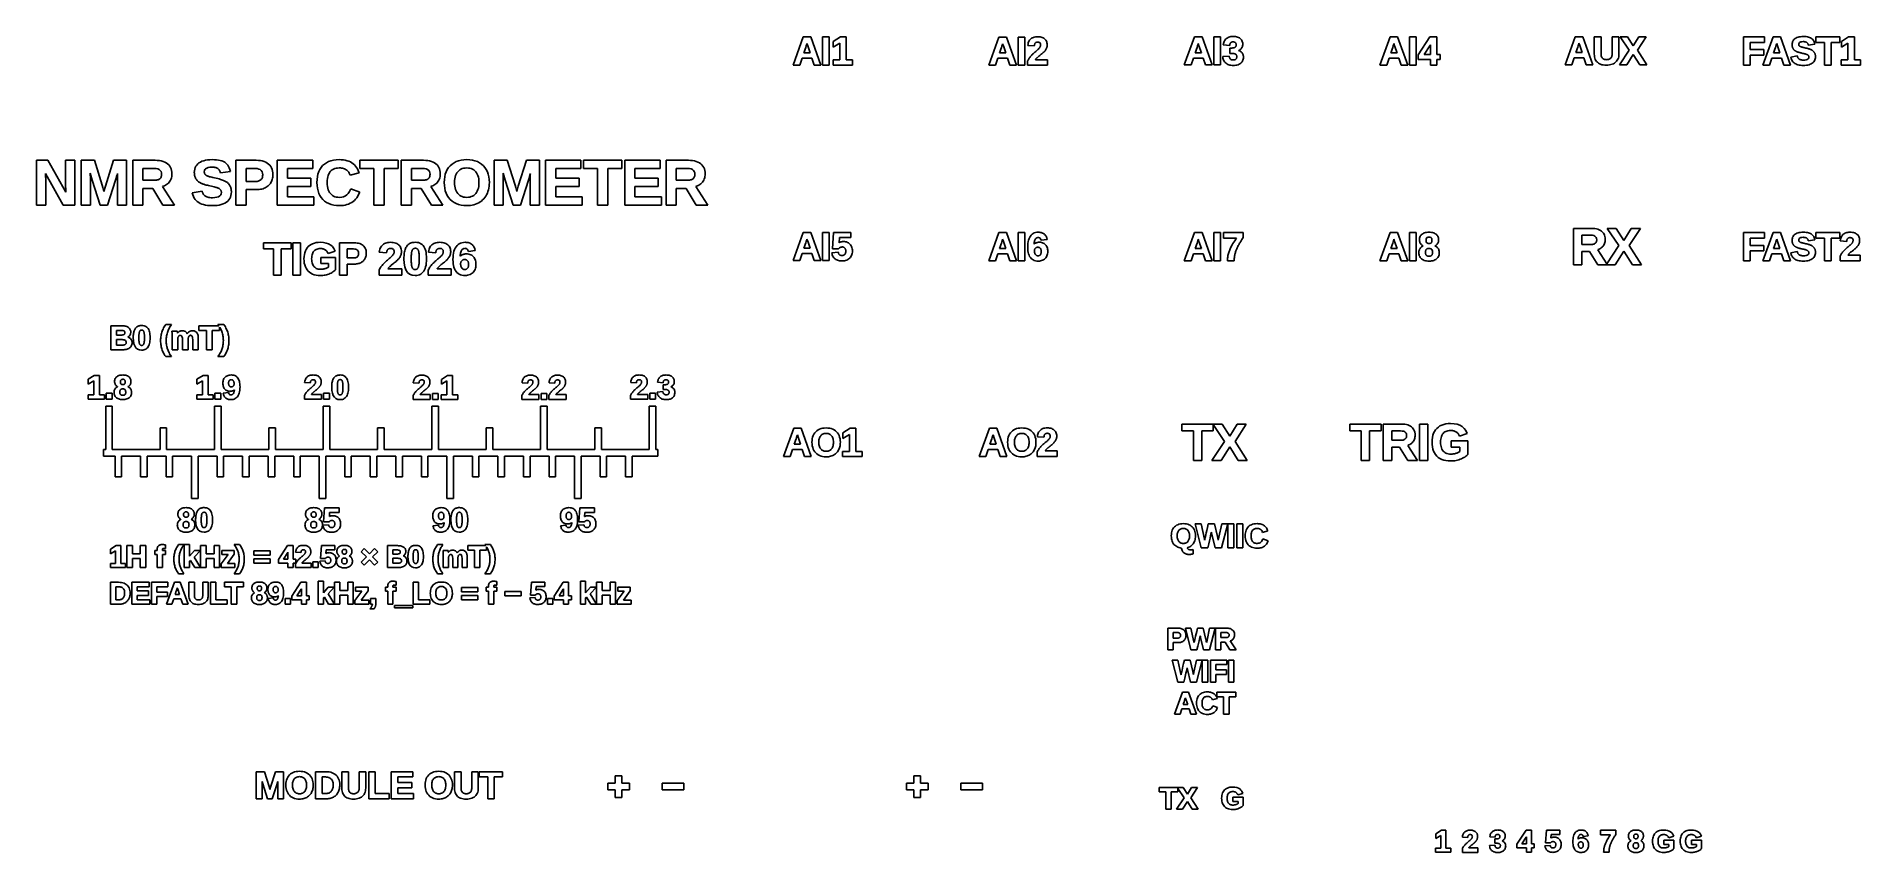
# Model space of a CAD drawing. Header units: metres. Extents: x 3 to 171, y -107 to -32.
import ezdxf

# ---------------------------------------------------------------- set-up
doc = ezdxf.new("R2010")
doc.units = ezdxf.units.M

msp = doc.modelspace()

# ---------------------------------------------------------------- linework, layer by layer
for p, q in [((73.8673, -31.5488), (72.9246, -34.1331)), ((74.5509, -31.5488), (73.8673, -31.5488)), ((75.49, -34.1331), (74.5509, -31.5488)), ((76.2645, -31.5488), (75.6444, -31.5488)), ((75.6444, -31.5488), (75.6444, -34.1331)), ((76.2645, -34.1331), (76.2645, -31.5488)), ((77.287, -31.5488), (76.6294, -31.9754)), ((77.8208, -31.5488), (77.287, -31.5488)), ((77.8208, -33.6646), (77.8208, -31.5488)), ((91.8673, -31.5675), (90.9246, -34.1517)), ((92.5509, -31.5675), (91.8673, -31.5675)), ((93.49, -34.1517), (92.5509, -31.5675)), ((94.2645, -31.5675), (93.6444, -31.5675)), ((93.6444, -31.5675), (93.6444, -34.1517)), ((94.2645, -34.1517), (94.2645, -31.5675)), ((94.6875, -31.8497), (94.6404, -31.9233)), ((94.7424, -31.7832), (94.6875, -31.8497)), ((94.805, -31.7237), (94.7424, -31.7832)), ((94.8747, -31.672), (94.805, -31.7237)), ((94.951, -31.6283), (94.8747, -31.672)), ((95.0337, -31.5928), (94.951, -31.6283)), ((95.1226, -31.5653), (95.0337, -31.5928)), ((95.2175, -31.5459), (95.1226, -31.5653)), ((95.3184, -31.5343), (95.2175, -31.5459)), ((95.4252, -31.5304), (95.3184, -31.5343)), ((95.5398, -31.5343), (95.4252, -31.5304)), ((95.6472, -31.546), (95.5398, -31.5343)), ((95.7474, -31.5656), (95.6472, -31.546)), ((95.8405, -31.5932), (95.7474, -31.5656)), ((95.9262, -31.6291), (95.8405, -31.5932)), ((96.0044, -31.6732), (95.9262, -31.6291)), ((96.0748, -31.7257), (96.0044, -31.6732)), ((96.1367, -31.7858), (96.0748, -31.7257)), ((96.1891, -31.8525), (96.1367, -31.7858)), ((96.232, -31.9259), (96.1891, -31.8525)), ((109.867, -31.5472), (108.925, -34.1314)), ((110.551, -31.5472), (109.867, -31.5472)), ((111.49, -34.1314), (110.551, -31.5472)), ((112.264, -31.5472), (111.644, -31.5472)), ((111.644, -31.5472), (111.644, -34.1314)), ((112.264, -34.1314), (112.264, -31.5472)), ((112.67, -31.826), (112.621, -31.897)), ((112.727, -31.7612), (112.67, -31.826)), ((112.793, -31.7026), (112.727, -31.7612)), ((112.865, -31.6512), (112.793, -31.7026)), ((112.943, -31.6078), (112.865, -31.6512)), ((113.027, -31.5724), (112.943, -31.6078)), ((113.117, -31.545), (113.027, -31.5724)), ((113.212, -31.5256), (113.117, -31.545)), ((113.312, -31.514), (113.212, -31.5256)), ((113.418, -31.5101), (113.312, -31.514)), ((113.53, -31.5138), (113.418, -31.5101)), ((113.634, -31.525), (113.53, -31.5138)), ((113.733, -31.5437), (113.634, -31.525)), ((113.824, -31.5701), (113.733, -31.5437)), ((113.909, -31.6043), (113.824, -31.5701)), ((113.987, -31.6465), (113.909, -31.6043)), ((114.059, -31.6965), (113.987, -31.6465)), ((114.122, -31.7537), (114.059, -31.6965)), ((114.175, -31.8173), (114.122, -31.7537)), ((114.219, -31.887), (114.175, -31.8173)), ((127.867, -31.5488), (126.925, -34.1331)), ((128.551, -31.5488), (127.867, -31.5488)), ((129.49, -34.1331), (128.551, -31.5488)), ((130.264, -31.5488), (129.644, -31.5488)), ((129.644, -31.5488), (129.644, -34.1331)), ((130.264, -34.1331), (130.264, -31.5488)), ((131.509, -31.5488), (130.437, -33.1901)), ((132.14, -31.5488), (131.509, -31.5488)), ((132.14, -33.1585), (132.14, -31.5488)), ((144.888, -31.5309), (143.946, -34.1152)), ((145.572, -31.5309), (144.888, -31.5309)), ((146.511, -34.1152), (145.572, -31.5309)), ((147.261, -31.5309), (146.641, -31.5309)), ((146.641, -31.5309), (146.641, -33.1353)), ((147.261, -33.0928), (147.261, -31.5309)), ((148.911, -31.5309), (148.291, -31.5309)), ((148.291, -31.5309), (148.291, -33.075)), ((148.911, -33.1089), (148.911, -31.5309)), ((149.702, -31.5309), (149.031, -31.5309)), ((149.031, -31.5309), (149.853, -32.7589)), ((150.227, -32.365), (149.702, -31.5309)), ((150.751, -31.5309), (150.227, -32.365)), ((150.63, -32.7589), (151.416, -31.5309)), ((151.416, -31.5309), (150.751, -31.5309)), ((162.287, -31.5496), (160.355, -31.5496)), ((160.355, -31.5496), (160.355, -34.1339)), ((163.084, -31.5496), (162.141, -34.1339)), ((162.287, -32.0516), (162.287, -31.5496)), ((163.767, -31.5496), (163.084, -31.5496)), ((164.706, -34.1339), (163.767, -31.5496)), ((164.98, -31.8253), (164.929, -31.8986)), ((165.042, -31.7592), (164.98, -31.8253)), ((165.114, -31.7007), (165.042, -31.7592)), ((165.196, -31.65), (165.114, -31.7007)), ((165.287, -31.6075), (165.196, -31.65)), ((165.388, -31.573), (165.287, -31.6075)), ((165.497, -31.5464), (165.388, -31.573)), ((165.615, -31.5276), (165.497, -31.5464)), ((165.743, -31.5163), (165.615, -31.5276)), ((165.879, -31.5126), (165.743, -31.5163)), ((166.009, -31.5156), (165.879, -31.5126)), ((166.129, -31.5247), (166.009, -31.5156)), ((166.241, -31.5399), (166.129, -31.5247)), ((166.344, -31.5613), (166.241, -31.5399)), ((166.438, -31.5891), (166.344, -31.5613)), ((166.523, -31.6235), (166.438, -31.5891)), ((166.599, -31.6647), (166.523, -31.6235)), ((166.667, -31.7137), (166.599, -31.6647)), ((166.728, -31.771), (166.667, -31.7137)), ((166.782, -31.8366), (166.728, -31.771)), ((166.828, -31.91), (166.782, -31.8366)), ((169.238, -31.5496), (167.012, -31.5496)), ((167.012, -31.5496), (167.012, -32.0516)), ((169.238, -32.0516), (169.238, -31.5496)), ((170.03, -31.5496), (169.372, -31.9762)), ((170.564, -31.5496), (170.03, -31.5496)), ((170.564, -33.6654), (170.564, -31.5496)), ((73.5517, -34.1331), (73.7721, -33.4983)), ((73.7721, -33.4983), (74.6478, -33.4983)), ((73.923, -33.0069), (73.9746, -32.8563)), ((74.497, -33.0069), (73.923, -33.0069)), ((73.9746, -32.8563), (74.0387, -32.6692)), ((74.0387, -32.6692), (74.0924, -32.5119)), ((74.0924, -32.5119), (74.1358, -32.3844)), ((74.1358, -32.3844), (74.1688, -32.2866)), ((74.1688, -32.2866), (74.1915, -32.2184)), ((74.1915, -32.2184), (74.2039, -32.1797)), ((74.2039, -32.1797), (74.2108, -32.1571)), ((74.2108, -32.1571), (74.2744, -32.3585)), ((74.2744, -32.3585), (74.497, -33.0069)), ((74.6478, -33.4983), (74.8682, -34.1331)), ((76.6294, -31.9754), (76.6294, -32.4824)), ((76.6294, -32.4824), (77.2254, -32.1104)), ((77.2254, -32.1104), (77.2254, -33.6646)), ((91.5517, -34.1517), (91.7721, -33.517)), ((91.7721, -33.517), (92.6478, -33.517)), ((91.923, -33.0256), (91.9746, -32.875)), ((92.497, -33.0256), (91.923, -33.0256)), ((91.9746, -32.875), (92.0387, -32.6879)), ((92.0387, -32.6879), (92.0924, -32.5306)), ((92.0924, -32.5306), (92.1358, -32.4031)), ((92.1358, -32.4031), (92.1688, -32.3053)), ((92.1688, -32.3053), (92.1915, -32.2371)), ((92.1915, -32.2371), (92.2039, -32.1984)), ((92.2039, -32.1984), (92.2108, -32.1758)), ((92.2108, -32.1758), (92.2744, -32.3772)), ((92.2744, -32.3772), (92.497, -33.0256)), ((92.6478, -33.517), (92.8682, -34.1517)), ((94.5456, -32.1836), (94.5206, -32.336)), ((94.5206, -32.336), (95.1195, -32.3699)), ((94.5695, -32.0904), (94.5456, -32.1836)), ((94.601, -32.0036), (94.5695, -32.0904)), ((94.6137, -33.5503), (94.5765, -33.6121)), ((94.6404, -31.9233), (94.601, -32.0036)), ((94.6543, -33.4891), (94.6137, -33.5503)), ((94.6982, -33.4284), (94.6543, -33.4891)), ((94.7455, -33.3683), (94.6982, -33.4284)), ((94.7962, -33.3088), (94.7455, -33.3683)), ((94.8502, -33.2494), (94.7962, -33.3088)), ((94.908, -33.1894), (94.8502, -33.2494)), ((94.9694, -33.1288), (94.908, -33.1894)), ((95.0346, -33.0675), (94.9694, -33.1288)), ((95.1036, -33.0056), (95.0346, -33.0675)), ((95.1763, -32.9431), (95.1036, -33.0056)), ((95.1195, -32.3699), (95.1351, -32.2806)), ((95.1351, -32.2806), (95.1449, -32.2405)), ((95.1449, -32.2405), (95.1568, -32.2041)), ((95.1568, -32.2041), (95.1705, -32.1717)), ((95.1705, -32.1717), (95.1861, -32.1428)), ((95.2523, -32.8801), (95.1763, -32.9431)), ((95.1861, -32.1428), (95.2032, -32.1178)), ((95.2032, -32.1178), (95.222, -32.0961)), ((95.222, -32.0961), (95.2425, -32.0778)), ((95.2425, -32.0778), (95.2656, -32.0623)), ((95.3233, -32.8215), (95.2523, -32.8801)), ((95.2656, -32.0623), (95.2914, -32.0495)), ((95.2785, -33.57), (95.3029, -33.5421)), ((95.2914, -32.0495), (95.3205, -32.0392)), ((95.3029, -33.5421), (95.3295, -33.5145)), ((95.3205, -32.0392), (95.353, -32.0317)), ((95.3875, -32.7663), (95.3233, -32.8215)), ((95.3295, -33.5145), (95.3581, -33.4866)), ((95.353, -32.0317), (95.3892, -32.027)), ((95.3581, -33.4866), (95.3878, -33.4585)), ((95.4451, -32.7143), (95.3875, -32.7663)), ((95.3878, -33.4585), (95.418, -33.431)), ((95.3892, -32.027), (95.4279, -32.0255)), ((95.418, -33.431), (95.45, -33.4026)), ((95.4279, -32.0255), (95.5068, -32.0315)), ((95.4963, -32.6655), (95.4451, -32.7143)), ((95.45, -33.4026), (95.4825, -33.3746)), ((95.4825, -33.3746), (95.5154, -33.3472)), ((95.5411, -32.6198), (95.4963, -32.6655)), ((95.5068, -32.0315), (95.5696, -32.0486)), ((95.5154, -33.3472), (95.5499, -33.3192)), ((95.5787, -32.5781), (95.5411, -32.6198)), ((95.5499, -33.3192), (95.621, -33.2624)), ((95.5696, -32.0486), (95.6181, -32.0754)), ((95.6103, -32.5392), (95.5787, -32.5781)), ((95.636, -32.503), (95.6103, -32.5392)), ((95.6181, -32.0754), (95.6548, -32.1118)), ((95.621, -33.2624), (95.6934, -33.2047)), ((95.6575, -32.4674), (95.636, -32.503)), ((95.6548, -32.1118), (95.6817, -32.16)), ((95.6749, -32.4325), (95.6575, -32.4674)), ((95.6882, -32.3983), (95.6749, -32.4325)), ((95.6817, -32.16), (95.6988, -32.2224)), ((95.6975, -32.3649), (95.6882, -32.3983)), ((95.6934, -33.2047), (95.7671, -33.1462)), ((95.703, -32.3322), (95.6975, -32.3649)), ((95.6988, -32.2224), (95.7048, -32.3003)), ((95.7048, -32.3003), (95.703, -32.3322)), ((95.7671, -33.1462), (95.8047, -33.1164)), ((95.8047, -33.1164), (95.8424, -33.0858)), ((95.8424, -33.0858), (95.8794, -33.0544)), ((95.8794, -33.0544), (95.9154, -33.0224)), ((95.9154, -33.0224), (95.9504, -32.9897)), ((95.9504, -32.9897), (95.9844, -32.9564)), ((95.9844, -32.9564), (96.0174, -32.9225)), ((96.0174, -32.9225), (96.0496, -32.8878)), ((96.0496, -32.8878), (96.0807, -32.8519)), ((96.0807, -32.8519), (96.1103, -32.815)), ((96.1103, -32.815), (96.1382, -32.7772)), ((96.1382, -32.7772), (96.1646, -32.7383)), ((96.1646, -32.7383), (96.1892, -32.6986)), ((96.1892, -32.6986), (96.2122, -32.6579)), ((96.2122, -32.6579), (96.2338, -32.6159)), ((96.2653, -32.0054), (96.232, -31.9259)), ((96.2338, -32.6159), (96.2533, -32.572)), ((96.2533, -32.572), (96.2699, -32.5265)), ((96.2889, -32.0909), (96.2653, -32.0054)), ((96.2699, -32.5265), (96.2835, -32.4795)), ((96.2835, -32.4795), (96.294, -32.4312)), ((96.3029, -32.182), (96.2889, -32.0909)), ((96.294, -32.4312), (96.3015, -32.3816)), ((96.3015, -32.3816), (96.306, -32.3308)), ((96.3075, -32.2782), (96.3029, -32.182)), ((96.306, -32.3308), (96.3075, -32.2782)), ((109.552, -34.1314), (109.772, -33.4967)), ((109.772, -33.4967), (110.648, -33.4967)), ((109.923, -33.0053), (109.975, -32.8547)), ((110.497, -33.0053), (109.923, -33.0053)), ((109.975, -32.8547), (110.039, -32.6676)), ((110.039, -32.6676), (110.092, -32.5103)), ((110.092, -32.5103), (110.136, -32.3828)), ((110.136, -32.3828), (110.169, -32.285)), ((110.169, -32.285), (110.191, -32.2168)), ((110.191, -32.2168), (110.204, -32.1781)), ((110.204, -32.1781), (110.211, -32.1555)), ((110.211, -32.1555), (110.274, -32.3569)), ((110.274, -32.3569), (110.497, -33.0053)), ((110.648, -33.4967), (110.868, -34.1314)), ((113.06, -33.3084), (112.457, -33.361)), ((112.457, -33.361), (112.482, -33.5125)), ((112.482, -33.5125), (112.507, -33.6067)), ((112.524, -32.1447), (112.499, -32.2902)), ((112.499, -32.2902), (113.097, -32.3328)), ((112.548, -32.0565), (112.524, -32.1447)), ((112.58, -31.9739), (112.548, -32.0565)), ((112.621, -31.897), (112.58, -31.9739)), ((113.088, -33.4424), (113.06, -33.3084)), ((113.117, -33.5134), (113.088, -33.4424)), ((113.097, -32.3328), (113.108, -32.2455)), ((113.315, -32.5698), (113.104, -32.5698)), ((113.104, -32.5698), (113.104, -33.07)), ((113.104, -33.07), (113.326, -33.07)), ((113.108, -32.2455), (113.116, -32.2099)), ((113.116, -32.2099), (113.127, -32.1777)), ((113.156, -33.5696), (113.117, -33.5134)), ((113.127, -32.1777), (113.14, -32.1484)), ((113.14, -32.1484), (113.156, -32.1221)), ((113.156, -32.1221), (113.174, -32.0983)), ((113.174, -32.0983), (113.195, -32.077)), ((113.195, -32.077), (113.219, -32.0582)), ((113.219, -32.0582), (113.244, -32.0423)), ((113.244, -32.0423), (113.272, -32.0291)), ((113.272, -32.0291), (113.302, -32.0188)), ((113.302, -32.0188), (113.335, -32.0113)), ((113.371, -32.5681), (113.315, -32.5698)), ((113.326, -33.07), (113.389, -33.0718)), ((113.335, -32.0113), (113.371, -32.0067)), ((113.371, -32.0067), (113.409, -32.0051)), ((113.422, -32.5631), (113.371, -32.5681)), ((113.389, -33.0718), (113.446, -33.0769)), ((113.409, -32.0051), (113.45, -32.0068)), ((113.468, -32.555), (113.422, -32.5631)), ((113.446, -33.0769), (113.498, -33.0853)), ((113.45, -32.0068), (113.488, -32.0115)), ((113.51, -32.5437), (113.468, -32.555)), ((113.488, -32.0115), (113.522, -32.0193)), ((113.498, -33.0853), (113.544, -33.0968)), ((113.546, -32.5297), (113.51, -32.5437)), ((113.522, -32.0193), (113.552, -32.0298)), ((113.544, -33.0968), (113.585, -33.1113)), ((113.578, -32.5129), (113.546, -32.5297)), ((113.552, -32.0298), (113.579, -32.043)), ((113.605, -32.4937), (113.578, -32.5129)), ((113.579, -32.043), (113.602, -32.0588)), ((113.585, -33.1113), (113.622, -33.1286)), ((113.602, -32.0588), (113.623, -32.0775)), ((113.629, -32.4717), (113.605, -32.4937)), ((113.622, -33.1286), (113.653, -33.1486)), ((113.623, -32.0775), (113.642, -32.0989)), ((113.649, -32.4476), (113.629, -32.4717)), ((113.642, -32.0989), (113.657, -32.1227)), ((113.665, -32.421), (113.649, -32.4476)), ((113.653, -33.1486), (113.68, -33.171)), ((113.657, -32.1227), (113.67, -32.1489)), ((113.677, -32.3916), (113.665, -32.421)), ((113.67, -32.1489), (113.681, -32.1778)), ((113.687, -32.3588), (113.677, -32.3916)), ((113.68, -33.171), (113.702, -33.1956)), ((113.681, -32.1778), (113.688, -32.2098)), ((113.692, -32.3227), (113.687, -32.3588)), ((113.688, -32.2098), (113.693, -32.2449)), ((113.709, -33.5475), (113.691, -33.5726)), ((113.694, -32.2828), (113.692, -32.3227)), ((113.693, -32.2449), (113.694, -32.2828)), ((113.702, -33.1956), (113.72, -33.2227)), ((113.724, -33.5189), (113.709, -33.5475)), ((113.72, -33.2227), (113.734, -33.2524)), ((113.736, -33.4861), (113.724, -33.5189)), ((113.734, -33.2524), (113.744, -33.2854)), ((113.745, -33.4491), (113.736, -33.4861)), ((113.744, -33.2854), (113.75, -33.3219)), ((113.751, -33.4078), (113.745, -33.4491)), ((113.75, -33.3219), (113.752, -33.3624)), ((113.752, -33.3624), (113.751, -33.4078)), ((113.907, -32.7991), (113.935, -32.788)), ((113.954, -32.8142), (113.907, -32.7991)), ((113.935, -32.788), (113.996, -32.7574)), ((114.022, -32.8429), (113.954, -32.8142)), ((113.996, -32.7574), (114.051, -32.7222)), ((114.084, -32.8773), (114.022, -32.8429)), ((114.051, -32.7222), (114.102, -32.6823)), ((114.14, -32.9171), (114.084, -32.8773)), ((114.102, -32.6823), (114.147, -32.6377)), ((114.191, -32.9626), (114.14, -32.9171)), ((114.147, -32.6377), (114.187, -32.5888)), ((114.187, -32.5888), (114.221, -32.5361)), ((114.236, -33.0127), (114.191, -32.9626)), ((114.253, -31.9626), (114.219, -31.887)), ((114.221, -32.5361), (114.248, -32.4797)), ((114.274, -33.0668), (114.236, -33.0127)), ((114.248, -32.4797), (114.27, -32.4199)), ((114.278, -32.0437), (114.253, -31.9626)), ((114.27, -32.4199), (114.285, -32.3568)), ((114.305, -33.1249), (114.274, -33.0668)), ((114.292, -32.13), (114.278, -32.0437)), ((114.285, -32.3568), (114.294, -32.2906)), ((114.297, -32.2211), (114.292, -32.13)), ((114.294, -32.2906), (114.297, -32.2211)), ((114.33, -33.1867), (114.305, -33.1249)), ((114.347, -33.2519), (114.33, -33.1867)), ((114.341, -33.5892), (114.355, -33.4936)), ((114.357, -33.3204), (114.347, -33.2519)), ((114.355, -33.4936), (114.36, -33.3921)), ((114.36, -33.3921), (114.357, -33.3204)), ((127.552, -34.1331), (127.772, -33.4983)), ((127.772, -33.4983), (128.648, -33.4983)), ((127.923, -33.0069), (127.975, -32.8563)), ((128.497, -33.0069), (127.923, -33.0069)), ((127.975, -32.8563), (128.039, -32.6692)), ((128.039, -32.6692), (128.092, -32.5119)), ((128.092, -32.5119), (128.136, -32.3844)), ((128.136, -32.3844), (128.169, -32.2866)), ((128.169, -32.2866), (128.191, -32.2184)), ((128.191, -32.2184), (128.204, -32.1797)), ((128.204, -32.1797), (128.211, -32.1571)), ((128.211, -32.1571), (128.274, -32.3585)), ((128.274, -32.3585), (128.497, -33.0069)), ((128.648, -33.4983), (128.868, -34.1331)), ((130.437, -33.1901), (130.437, -33.627)), ((130.984, -33.1585), (131.51, -32.3594)), ((131.567, -33.1585), (130.984, -33.1585)), ((131.51, -32.3594), (131.543, -32.3072)), ((131.543, -32.3072), (131.57, -32.2629)), ((131.568, -32.3678), (131.567, -32.3956)), ((131.567, -32.3956), (131.567, -33.1585)), ((131.569, -32.3099), (131.568, -32.3392)), ((131.568, -32.3392), (131.568, -32.3678)), ((131.57, -32.2629), (131.569, -32.2801)), ((131.569, -32.2801), (131.569, -32.3099)), ((132.471, -33.1585), (132.14, -33.1585)), ((132.471, -33.627), (132.471, -33.1585)), ((144.573, -34.1152), (144.793, -33.4804)), ((144.793, -33.4804), (145.669, -33.4804)), ((144.944, -32.989), (144.996, -32.8384)), ((145.518, -32.989), (144.944, -32.989)), ((144.996, -32.8384), (145.06, -32.6514)), ((145.06, -32.6514), (145.114, -32.4941)), ((145.114, -32.4941), (145.157, -32.3665)), ((145.157, -32.3665), (145.19, -32.2687)), ((145.19, -32.2687), (145.213, -32.2005)), ((145.213, -32.2005), (145.225, -32.1618)), ((145.225, -32.1618), (145.232, -32.1392)), ((145.232, -32.1392), (145.296, -32.3406)), ((145.296, -32.3406), (145.518, -32.989)), ((145.669, -33.4804), (145.889, -34.1152)), ((146.641, -33.1353), (146.647, -33.2674)), ((146.647, -33.2674), (146.664, -33.3922)), ((146.664, -33.3922), (146.693, -33.5087)), ((146.693, -33.5087), (146.734, -33.6167)), ((147.264, -33.1712), (147.261, -33.0928)), ((147.272, -33.2424), (147.264, -33.1712)), ((147.285, -33.3075), (147.272, -33.2424)), ((147.304, -33.3662), (147.285, -33.3075)), ((147.327, -33.4189), (147.304, -33.3662)), ((147.355, -33.4655), (147.327, -33.4189)), ((147.388, -33.5068), (147.355, -33.4655)), ((147.426, -33.5424), (147.388, -33.5068)), ((147.468, -33.5727), (147.426, -33.5424)), ((148.114, -33.537), (148.069, -33.569)), ((148.155, -33.4993), (148.114, -33.537)), ((148.19, -33.456), (148.155, -33.4993)), ((148.22, -33.4074), (148.19, -33.456)), ((148.246, -33.3531), (148.22, -33.4074)), ((148.265, -33.2929), (148.246, -33.3531)), ((148.279, -33.2269), (148.265, -33.2929)), ((148.288, -33.1545), (148.279, -33.2269)), ((148.291, -33.075), (148.288, -33.1545)), ((148.811, -33.6), (148.855, -33.4895)), ((148.855, -33.4895), (148.886, -33.3705)), ((148.886, -33.3705), (148.905, -33.2433)), ((148.905, -33.2433), (148.911, -33.1089)), ((149.853, -32.7589), (148.96, -34.1152)), ((149.63, -34.1152), (150.227, -33.1697)), ((150.227, -33.1697), (150.823, -34.1152)), ((151.488, -34.1152), (150.63, -32.7589)), ((160.975, -32.7204), (160.975, -32.0516)), ((160.975, -32.0516), (162.287, -32.0516)), ((162.246, -32.7204), (160.975, -32.7204)), ((160.975, -33.2223), (162.246, -33.2223)), ((160.975, -34.1339), (160.975, -33.2223)), ((162.246, -33.2223), (162.246, -32.7204)), ((162.768, -34.1339), (162.989, -33.4991)), ((162.989, -33.4991), (163.864, -33.4991)), ((163.139, -33.0077), (163.191, -32.8571)), ((163.714, -33.0077), (163.139, -33.0077)), ((163.191, -32.8571), (163.255, -32.67)), ((163.255, -32.67), (163.309, -32.5128)), ((163.309, -32.5128), (163.352, -32.3852)), ((163.352, -32.3852), (163.385, -32.2874)), ((163.385, -32.2874), (163.408, -32.2192)), ((163.408, -32.2192), (163.42, -32.1805)), ((163.42, -32.1805), (163.427, -32.1579)), ((163.427, -32.1579), (163.491, -32.3593)), ((163.491, -32.3593), (163.714, -33.0077)), ((163.864, -33.4991), (164.085, -34.1339)), ((165.311, -33.2975), (164.71, -33.3965)), ((164.71, -33.3965), (164.752, -33.5472)), ((164.752, -33.5472), (164.788, -33.6397)), ((164.845, -32.1585), (164.84, -32.2564)), ((164.84, -32.2564), (164.841, -32.2964)), ((164.841, -32.2964), (164.843, -32.3344)), ((164.843, -32.3344), (164.846, -32.3713)), ((164.862, -32.0656), (164.845, -32.1585)), ((164.846, -32.3713), (164.852, -32.407)), ((164.852, -32.407), (164.858, -32.4417)), ((164.858, -32.4417), (164.867, -32.4753)), ((164.89, -31.9788), (164.862, -32.0656)), ((164.867, -32.4753), (164.877, -32.5076)), ((164.877, -32.5076), (164.888, -32.5386)), ((164.888, -32.5386), (164.9, -32.5684)), ((164.929, -31.8986), (164.89, -31.9788)), ((164.9, -32.5684), (164.914, -32.5972)), ((164.914, -32.5972), (164.929, -32.6249)), ((164.929, -32.6249), (164.945, -32.6515)), ((164.945, -32.6515), (164.963, -32.677)), ((164.963, -32.677), (164.981, -32.7014)), ((164.981, -32.7014), (165.001, -32.7245)), ((165.001, -32.7245), (165.022, -32.7467)), ((165.022, -32.7467), (165.044, -32.7678)), ((165.044, -32.7678), (165.068, -32.7879)), ((165.068, -32.7879), (165.092, -32.807)), ((165.092, -32.807), (165.117, -32.8251)), ((165.117, -32.8251), (165.144, -32.8421)), ((165.144, -32.8421), (165.171, -32.858)), ((165.171, -32.858), (165.199, -32.8732)), ((165.199, -32.8732), (165.228, -32.8878)), ((165.228, -32.8878), (165.257, -32.9018)), ((165.257, -32.9018), (165.287, -32.9151)), ((165.287, -32.9151), (165.319, -32.9278)), ((165.34, -33.3912), (165.311, -33.2975)), ((165.319, -32.9278), (165.351, -32.9399)), ((165.358, -33.4365), (165.34, -33.3912)), ((165.351, -32.9399), (165.387, -32.9523)), ((165.38, -33.477), (165.358, -33.4365)), ((165.405, -33.5132), (165.38, -33.477)), ((165.387, -32.9523), (165.43, -32.9655)), ((165.434, -33.5452), (165.405, -33.5132)), ((165.43, -32.9655), (165.479, -32.9797)), ((165.466, -33.5733), (165.434, -33.5452)), ((165.446, -32.2294), (165.454, -32.162)), ((165.447, -32.2503), (165.446, -32.2294)), ((165.449, -32.2716), (165.447, -32.2503)), ((165.453, -32.2911), (165.449, -32.2716)), ((165.459, -32.3092), (165.453, -32.2911)), ((165.454, -32.162), (165.477, -32.1094)), ((165.466, -32.3255), (165.459, -32.3092)), ((165.475, -32.3405), (165.466, -32.3255)), ((165.485, -32.3545), (165.475, -32.3405)), ((165.477, -32.1094), (165.515, -32.0663)), ((165.479, -32.9797), (165.535, -32.9949)), ((165.497, -32.3685), (165.485, -32.3545)), ((165.512, -32.3823), (165.497, -32.3685)), ((165.528, -32.3957), (165.512, -32.3823)), ((165.515, -32.0663), (165.572, -32.0309)), ((165.547, -32.4086), (165.528, -32.3957)), ((165.535, -32.9949), (165.598, -33.0111)), ((165.567, -32.4213), (165.547, -32.4086)), ((165.59, -32.4335), (165.567, -32.4213)), ((165.572, -32.0309), (165.649, -32.0039)), ((165.615, -32.445), (165.59, -32.4335)), ((165.598, -33.0111), (165.668, -33.0282)), ((165.645, -32.4567), (165.615, -32.445)), ((165.683, -32.4696), (165.645, -32.4567)), ((165.649, -32.0039), (165.748, -31.9869)), ((165.668, -33.0282), (165.745, -33.0466)), ((165.731, -32.4839), (165.683, -32.4696)), ((165.787, -32.4991), (165.731, -32.4839)), ((165.745, -33.0466), (165.833, -33.0649)), ((165.748, -31.9869), (165.869, -31.9811)), ((165.852, -32.5154), (165.787, -32.4991)), ((165.833, -33.0649), (165.911, -33.0822)), ((165.924, -32.5324), (165.852, -32.5154)), ((165.869, -31.9811), (165.927, -31.9827)), ((165.911, -33.0822), (165.982, -33.0987)), ((166.006, -32.5505), (165.924, -32.5324)), ((165.927, -31.9827), (165.981, -31.9874)), ((165.981, -31.9874), (166.03, -31.9951)), ((165.982, -33.0987), (166.043, -33.1144)), ((166.104, -32.572), (166.006, -32.5505)), ((166.03, -31.9951), (166.075, -32.0057)), ((166.043, -33.1144), (166.095, -33.129)), ((166.075, -32.0057), (166.115, -32.0191)), ((166.095, -33.129), (166.139, -33.1427)), ((166.195, -32.5931), (166.104, -32.572)), ((166.115, -32.0191), (166.15, -32.0351)), ((166.139, -33.1427), (166.173, -33.1553)), ((166.15, -32.0351), (166.181, -32.0537)), ((166.173, -33.1553), (166.202, -33.1678)), ((166.181, -32.0537), (166.209, -32.075)), ((166.277, -32.6138), (166.195, -32.5931)), ((166.202, -33.1678), (166.229, -33.1812)), ((166.209, -32.075), (166.234, -32.0991)), ((166.229, -33.1812), (166.254, -33.1951)), ((166.234, -32.0991), (166.256, -32.126)), ((166.254, -33.1951), (166.276, -33.2097)), ((166.256, -32.126), (166.276, -32.1559)), ((166.276, -32.1559), (166.293, -32.189)), ((166.276, -33.2097), (166.297, -33.225)), ((166.352, -32.6342), (166.277, -32.6138)), ((166.293, -32.189), (166.307, -32.2257)), ((166.297, -33.225), (166.315, -33.2408)), ((166.344, -33.5326), (166.299, -33.5822)), ((166.307, -32.2257), (166.331, -32.3092)), ((166.315, -33.2408), (166.331, -33.2569)), ((166.331, -32.3092), (166.933, -32.227)), ((166.331, -33.2569), (166.344, -33.2733)), ((166.344, -33.2733), (166.355, -33.2903)), ((166.371, -33.4723), (166.344, -33.5326)), ((166.418, -32.6541), (166.352, -32.6342)), ((166.355, -33.2903), (166.364, -33.3088)), ((166.364, -33.3088), (166.371, -33.3284)), ((166.371, -33.3284), (166.376, -33.3499)), ((166.381, -33.396), (166.371, -33.4723)), ((166.376, -33.3499), (166.38, -33.3729)), ((166.38, -33.3729), (166.381, -33.396)), ((166.476, -32.6738), (166.418, -32.6541)), ((166.526, -32.6933), (166.476, -32.6738)), ((166.571, -32.713), (166.526, -32.6933)), ((166.613, -32.7336), (166.571, -32.713)), ((166.653, -32.7553), (166.613, -32.7336)), ((166.69, -32.778), (166.653, -32.7553)), ((166.725, -32.8019), (166.69, -32.778)), ((166.757, -32.8269), (166.725, -32.8019)), ((166.786, -32.853), (166.757, -32.8269)), ((166.813, -32.8804), (166.786, -32.853)), ((166.838, -32.9093), (166.813, -32.8804)), ((166.866, -31.991), (166.828, -31.91)), ((166.862, -32.9396), (166.838, -32.9093)), ((166.883, -32.9714), (166.862, -32.9396)), ((166.897, -32.0794), (166.866, -31.991)), ((166.902, -33.0047), (166.883, -32.9714)), ((166.933, -32.227), (166.897, -32.0794)), ((166.92, -33.0393), (166.902, -33.0047)), ((166.936, -33.0754), (166.92, -33.0393)), ((166.949, -33.113), (166.936, -33.0754)), ((166.961, -33.1521), (166.949, -33.113)), ((166.97, -33.1926), (166.961, -33.1521)), ((166.963, -33.5745), (166.981, -33.4745)), ((166.977, -33.2344), (166.97, -33.1926)), ((166.983, -33.2776), (166.977, -33.2344)), ((166.981, -33.4745), (166.987, -33.3689)), ((166.986, -33.3222), (166.983, -33.2776)), ((166.987, -33.3689), (166.986, -33.3222)), ((167.012, -32.0516), (167.814, -32.0516)), ((167.814, -32.0516), (167.814, -34.1339)), ((168.434, -32.0516), (169.238, -32.0516)), ((168.434, -34.1339), (168.434, -32.0516)), ((169.372, -31.9762), (169.372, -32.4832)), ((169.372, -32.4832), (169.968, -32.1112)), ((169.968, -32.1112), (169.968, -33.6654)), ((72.9246, -34.1331), (73.5517, -34.1331)), ((74.8682, -34.1331), (75.49, -34.1331)), ((75.6444, -34.1331), (76.2645, -34.1331)), ((77.2254, -33.6646), (76.61, -33.6646)), ((76.61, -33.6646), (76.61, -34.1331)), ((76.61, -34.1331), (78.3903, -34.1331)), ((78.3903, -33.6646), (77.8208, -33.6646)), ((78.3903, -34.1331), (78.3903, -33.6646)), ((90.9246, -34.1517), (91.5517, -34.1517)), ((92.8682, -34.1517), (93.49, -34.1517)), ((93.6444, -34.1517), (94.2645, -34.1517)), ((94.5427, -33.6744), (94.5078, -33.7465)), ((94.5078, -33.7465), (94.5078, -34.1517)), ((94.5078, -34.1517), (96.3462, -34.1517)), ((94.5765, -33.6121), (94.5427, -33.6744)), ((95.2255, -33.6444), (95.2366, -33.6265)), ((96.3462, -33.6444), (95.2255, -33.6444)), ((95.2366, -33.6265), (95.2568, -33.5977)), ((95.2568, -33.5977), (95.2785, -33.57)), ((96.3462, -34.1517), (96.3462, -33.6444)), ((108.925, -34.1314), (109.552, -34.1314)), ((110.868, -34.1314), (111.49, -34.1314)), ((111.644, -34.1314), (112.264, -34.1314)), ((112.507, -33.6067), (112.54, -33.6945)), ((112.54, -33.6945), (112.583, -33.7757)), ((112.583, -33.7757), (112.634, -33.85)), ((112.634, -33.85), (112.693, -33.9173)), ((112.693, -33.9173), (112.761, -33.9772)), ((112.761, -33.9772), (112.837, -34.0294)), ((112.837, -34.0294), (112.92, -34.0734)), ((112.92, -34.0734), (113.009, -34.1092)), ((113.009, -34.1092), (113.104, -34.1368)), ((113.104, -34.1368), (113.206, -34.1564)), ((113.204, -33.6126), (113.156, -33.5696)), ((113.265, -33.6438), (113.204, -33.6126)), ((113.206, -34.1564), (113.314, -34.1681)), ((113.339, -33.6632), (113.265, -33.6438)), ((113.314, -34.1681), (113.429, -34.172)), ((113.428, -33.6699), (113.339, -33.6632)), ((113.472, -33.6683), (113.428, -33.6699)), ((113.429, -34.172), (113.549, -34.168)), ((113.514, -33.6634), (113.472, -33.6683)), ((113.552, -33.6553), (113.514, -33.6634)), ((113.549, -34.168), (113.662, -34.1559)), ((113.587, -33.6444), (113.552, -33.6553)), ((113.618, -33.6306), (113.587, -33.6444)), ((113.646, -33.6139), (113.618, -33.6306)), ((113.67, -33.5947), (113.646, -33.6139)), ((113.662, -34.1559), (113.768, -34.1357)), ((113.691, -33.5726), (113.67, -33.5947)), ((113.768, -34.1357), (113.866, -34.1071)), ((113.866, -34.1071), (113.956, -34.07)), ((113.956, -34.07), (114.039, -34.0244)), ((114.039, -34.0244), (114.113, -33.9701)), ((114.113, -33.9701), (114.179, -33.9079)), ((114.179, -33.9079), (114.235, -33.8384)), ((114.235, -33.8384), (114.28, -33.7619)), ((114.28, -33.7619), (114.316, -33.6787)), ((114.316, -33.6787), (114.341, -33.5892)), ((126.925, -34.1331), (127.552, -34.1331)), ((128.868, -34.1331), (129.49, -34.1331)), ((129.644, -34.1331), (130.264, -34.1331)), ((130.437, -33.627), (131.567, -33.627)), ((131.567, -33.627), (131.567, -34.1331)), ((131.567, -34.1331), (132.14, -34.1331)), ((132.14, -33.627), (132.471, -33.627)), ((132.14, -34.1331), (132.14, -33.627)), ((143.946, -34.1152), (144.573, -34.1152)), ((145.889, -34.1152), (146.511, -34.1152)), ((146.734, -33.6167), (146.787, -33.716)), ((146.787, -33.716), (146.852, -33.8062)), ((146.852, -33.8062), (146.929, -33.887)), ((146.929, -33.887), (147.017, -33.9576)), ((147.017, -33.9576), (147.115, -34.017)), ((147.115, -34.017), (147.223, -34.0655)), ((147.223, -34.0655), (147.34, -34.1029)), ((147.34, -34.1029), (147.467, -34.1294)), ((147.467, -34.1294), (147.603, -34.1452)), ((147.516, -33.5976), (147.468, -33.5727)), ((147.569, -33.6172), (147.516, -33.5976)), ((147.628, -33.6315), (147.569, -33.6172)), ((147.603, -34.1452), (147.749, -34.1505)), ((147.692, -33.6402), (147.628, -33.6315)), ((147.763, -33.6431), (147.692, -33.6402)), ((147.749, -34.1505), (147.899, -34.145)), ((147.835, -33.64), (147.763, -33.6431)), ((147.902, -33.631), (147.835, -33.64)), ((147.899, -34.145), (148.04, -34.1286)), ((147.963, -33.616), (147.902, -33.631)), ((148.019, -33.5953), (147.963, -33.616)), ((148.069, -33.569), (148.019, -33.5953)), ((148.04, -34.1286), (148.171, -34.1011)), ((148.171, -34.1011), (148.293, -34.0623)), ((148.293, -34.0623), (148.406, -34.0122)), ((148.406, -34.0122), (148.509, -33.9507)), ((148.509, -33.9507), (148.603, -33.8778)), ((148.603, -33.8778), (148.685, -33.7944)), ((148.685, -33.7944), (148.754, -33.7018)), ((148.754, -33.7018), (148.811, -33.6)), ((148.96, -34.1152), (149.63, -34.1152)), ((150.823, -34.1152), (151.488, -34.1152)), ((160.355, -34.1339), (160.975, -34.1339)), ((162.141, -34.1339), (162.768, -34.1339)), ((164.085, -34.1339), (164.706, -34.1339)), ((164.788, -33.6397), (164.833, -33.7251)), ((164.833, -33.7251), (164.886, -33.8033)), ((164.886, -33.8033), (164.948, -33.8741)), ((164.948, -33.8741), (165.018, -33.9371)), ((165.018, -33.9371), (165.096, -33.9923)), ((165.096, -33.9923), (165.182, -34.0398)), ((165.182, -34.0398), (165.277, -34.0797)), ((165.277, -34.0797), (165.38, -34.1122)), ((165.38, -34.1122), (165.491, -34.1372)), ((165.501, -33.5976), (165.466, -33.5733)), ((165.491, -34.1372), (165.61, -34.155)), ((165.541, -33.6187), (165.501, -33.5976)), ((165.586, -33.6369), (165.541, -33.6187)), ((165.636, -33.652), (165.586, -33.6369)), ((165.61, -34.155), (165.737, -34.1656)), ((165.691, -33.6639), (165.636, -33.652)), ((165.751, -33.6725), (165.691, -33.6639)), ((165.737, -34.1656), (165.872, -34.1691)), ((165.816, -33.6777), (165.751, -33.6725)), ((165.885, -33.6794), (165.816, -33.6777)), ((165.872, -34.1691), (166.019, -34.1651)), ((166.025, -33.6729), (165.885, -33.6794)), ((166.019, -34.1651), (166.157, -34.153)), ((166.141, -33.6537), (166.025, -33.6729)), ((166.232, -33.623), (166.141, -33.6537)), ((166.157, -34.153), (166.284, -34.1327)), ((166.299, -33.5822), (166.232, -33.623)), ((166.284, -34.1327), (166.402, -34.1041)), ((166.402, -34.1041), (166.51, -34.067)), ((166.51, -34.067), (166.607, -34.0213)), ((166.607, -34.0213), (166.695, -33.9668)), ((166.695, -33.9668), (166.772, -33.9039)), ((166.772, -33.9039), (166.838, -33.833)), ((166.838, -33.833), (166.892, -33.7542)), ((166.892, -33.7542), (166.934, -33.6679)), ((166.934, -33.6679), (166.963, -33.5745)), ((167.814, -34.1339), (168.434, -34.1339)), ((169.968, -33.6654), (169.353, -33.6654)), ((169.353, -33.6654), (169.353, -34.1339)), ((169.353, -34.1339), (171.133, -34.1339)), ((171.133, -33.6654), (170.564, -33.6654)), ((171.133, -34.1339), (171.133, -33.6654)), ((4.3634, -42.8979), (3.3245, -42.8979)), ((3.3245, -42.8979), (3.3245, -47.0109)), ((6.0341, -45.8317), (4.3634, -42.8979)), ((6.8537, -42.8979), (6.0074, -42.8979)), ((6.0074, -42.8979), (6.0074, -45.2807)), ((6.8537, -47.0109), (6.8537, -42.8979)), ((8.6499, -42.8979), (7.4384, -42.8979)), ((7.4384, -42.8979), (7.4384, -47.0109)), ((9.379, -45.1776), (8.6499, -42.8979)), ((10.4109, -42.8979), (9.662, -45.2891)), ((11.6169, -42.8979), (10.4109, -42.8979)), ((11.6169, -47.0109), (11.6169, -42.8979)), ((14.2396, -42.8979), (12.1837, -42.8979)), ((12.1837, -42.8979), (12.1837, -47.0109)), ((14.4405, -42.9043), (14.2396, -42.8979)), ((14.6293, -42.9236), (14.4405, -42.9043)), ((14.8051, -42.9559), (14.6293, -42.9236)), ((14.968, -43.0013), (14.8051, -42.9559)), ((15.1179, -43.06), (14.968, -43.0013)), ((15.2546, -43.1321), (15.1179, -43.06)), ((15.3779, -43.2177), (15.2546, -43.1321)), ((15.4864, -43.3159), (15.3779, -43.2177)), ((15.5785, -43.4261), (15.4864, -43.3159)), ((15.6539, -43.5479), (15.5785, -43.4261)), ((15.7124, -43.6808), (15.6539, -43.5479)), ((17.9248, -43.572), (17.8809, -43.708)), ((17.9864, -43.4464), (17.9248, -43.572)), ((18.0657, -43.3317), (17.9864, -43.4464)), ((18.1623, -43.2283), (18.0657, -43.3317)), ((18.2759, -43.1363), (18.1623, -43.2283)), ((18.4055, -43.0564), (18.2759, -43.1363)), ((18.5501, -42.9891), (18.4055, -43.0564)), ((18.7094, -42.9344), (18.5501, -42.9891)), ((18.8835, -42.8921), (18.7094, -42.9344)), ((19.0722, -42.862), (18.8835, -42.8921)), ((18.8865, -43.6781), (18.9845, -43.6166)), ((18.9845, -43.6166), (19.1156, -43.571)), ((19.2757, -42.844), (19.0722, -42.862)), ((19.1156, -43.571), (19.2798, -43.5429)), ((19.4939, -42.838), (19.2757, -42.844)), ((19.2798, -43.5429), (19.4774, -43.5334)), ((19.4774, -43.5334), (19.5734, -43.5359)), ((19.702, -42.8429), (19.4939, -42.838)), ((19.5734, -43.5359), (19.6623, -43.5437)), ((19.6623, -43.5437), (19.7442, -43.5565)), ((19.8953, -42.8574), (19.702, -42.8429)), ((19.7442, -43.5565), (19.8189, -43.5742)), ((19.8189, -43.5742), (19.8863, -43.5968)), ((19.8863, -43.5968), (19.9464, -43.624)), ((20.0738, -42.8817), (19.8953, -42.8574)), ((19.9464, -43.624), (19.9999, -43.6559)), ((20.2376, -42.9158), (20.0738, -42.8817)), ((20.3868, -42.96), (20.2376, -42.9158)), ((20.5214, -43.0144), (20.3868, -42.96)), ((20.6413, -43.0792), (20.5214, -43.0144)), ((20.7481, -43.1559), (20.6413, -43.0792)), ((20.8437, -43.2458), (20.7481, -43.1559)), ((20.9276, -43.3486), (20.8437, -43.2458)), ((20.9997, -43.464), (20.9276, -43.3486)), ((21.0602, -43.5917), (20.9997, -43.464)), ((21.1091, -43.7316), (21.0602, -43.5917)), ((23.5337, -42.8979), (21.6799, -42.8979)), ((21.6799, -42.8979), (21.6799, -47.0109)), ((23.7355, -42.9047), (23.5337, -42.8979)), ((23.9251, -42.9255), (23.7355, -42.9047)), ((24.1015, -42.9602), (23.9251, -42.9255)), ((24.2649, -43.0091), (24.1015, -42.9602)), ((24.415, -43.0722), (24.2649, -43.0091)), ((24.5517, -43.1497), (24.415, -43.0722)), ((24.6747, -43.2416), (24.5517, -43.1497)), ((24.7826, -43.3466), (24.6747, -43.2416)), ((24.8741, -43.4636), (24.7826, -43.3466)), ((24.9489, -43.5923), (24.8741, -43.4636)), ((25.0069, -43.7324), (24.9489, -43.5923)), ((28.7353, -42.8979), (25.4796, -42.8979)), ((25.4796, -42.8979), (25.4796, -47.0109)), ((28.7353, -43.6472), (28.7353, -42.8979)), ((29.5124, -43.5489), (29.3945, -43.7337)), ((29.6519, -43.383), (29.5124, -43.5489)), ((29.812, -43.2379), (29.6519, -43.383)), ((29.9913, -43.1152), (29.812, -43.2379)), ((30.1894, -43.015), (29.9913, -43.1152)), ((30.4062, -42.9373), (30.1894, -43.015)), ((30.6413, -42.882), (30.4062, -42.9373)), ((30.8946, -42.849), (30.6413, -42.882)), ((30.7614, -43.6612), (30.8905, -43.6267)), ((30.8905, -43.6267), (31.031, -43.6059)), ((31.1659, -42.838), (30.8946, -42.849)), ((31.031, -43.6059), (31.1835, -43.5989)), ((31.3657, -42.8439), (31.1659, -42.838)), ((31.1835, -43.5989), (31.2843, -43.6024)), ((31.2843, -43.6024), (31.3813, -43.6129)), ((31.5549, -42.8616), (31.3657, -42.8439)), ((31.3813, -43.6129), (31.4737, -43.6303)), ((31.7336, -42.8911), (31.5549, -42.8616)), ((31.9019, -42.9326), (31.7336, -42.8911)), ((32.0598, -42.986), (31.9019, -42.9326)), ((32.2071, -43.0516), (32.0598, -42.986)), ((32.3437, -43.1293), (32.2071, -43.0516)), ((32.4695, -43.2186), (32.3437, -43.1293)), ((32.5841, -43.3193), (32.4695, -43.2186)), ((32.6875, -43.4313), (32.5841, -43.3193)), ((32.7797, -43.5543), (32.6875, -43.4313)), ((32.8605, -43.6884), (32.7797, -43.5543)), ((36.6032, -42.8979), (33.0684, -42.8979)), ((33.0684, -42.8979), (33.0684, -43.6472)), ((36.6032, -43.6472), (36.6032, -42.8979)), ((38.9287, -42.8979), (36.8728, -42.8979)), ((36.8728, -42.8979), (36.8728, -47.0109)), ((39.1296, -42.9043), (38.9287, -42.8979)), ((39.3183, -42.9236), (39.1296, -42.9043)), ((39.4942, -42.9559), (39.3183, -42.9236)), ((39.6571, -43.0013), (39.4942, -42.9559)), ((39.8069, -43.06), (39.6571, -43.0013)), ((39.9436, -43.1321), (39.8069, -43.06)), ((40.0669, -43.2177), (39.9436, -43.1321)), ((40.1754, -43.3159), (40.0669, -43.2177)), ((40.2675, -43.4261), (40.1754, -43.3159)), ((40.3429, -43.5479), (40.2675, -43.4261)), ((40.4014, -43.6808), (40.3429, -43.5479)), ((41.2393, -43.5621), (41.1156, -43.748)), ((41.3856, -43.394), (41.2393, -43.5621)), ((41.5519, -43.2461), (41.3856, -43.394)), ((41.7359, -43.121), (41.5519, -43.2461)), ((41.9371, -43.0188), (41.7359, -43.121)), ((42.1554, -42.9395), (41.9371, -43.0188)), ((42.3906, -42.883), (42.1554, -42.9395)), ((42.6423, -42.8492), (42.3906, -42.883)), ((42.4909, -43.6634), (42.6199, -43.6277)), ((42.6199, -43.6277), (42.76, -43.6061)), ((42.9108, -42.838), (42.6423, -42.8492)), ((42.76, -43.6061), (42.9107, -43.5989)), ((42.9107, -43.5989), (43.0593, -43.6062)), ((43.1793, -42.8494), (42.9108, -42.838)), ((43.0593, -43.6062), (43.1971, -43.6279)), ((43.4312, -42.8835), (43.1793, -42.8494)), ((43.1971, -43.6279), (43.3247, -43.6638)), ((43.6665, -42.9406), (43.4312, -42.8835)), ((43.885, -43.0207), (43.6665, -42.9406)), ((44.0865, -43.124), (43.885, -43.0207)), ((44.2708, -43.2504), (44.0865, -43.124)), ((44.4375, -43.3998), (44.2708, -43.2504)), ((44.584, -43.5691), (44.4375, -43.3998)), ((44.7081, -43.7555), (44.584, -43.5691)), ((46.6292, -42.8979), (45.4177, -42.8979)), ((45.4177, -42.8979), (45.4177, -47.0109)), ((47.3583, -45.1776), (46.6292, -42.8979)), ((48.3902, -42.8979), (47.6413, -45.2891)), ((49.5962, -42.8979), (48.3902, -42.8979)), ((49.5962, -47.0109), (49.5962, -42.8979)), ((53.4188, -42.8979), (50.163, -42.8979)), ((50.163, -42.8979), (50.163, -47.0109)), ((53.4188, -43.6472), (53.4188, -42.8979)), ((57.1728, -42.8979), (53.638, -42.8979)), ((53.638, -42.8979), (53.638, -43.6472)), ((57.1728, -43.6472), (57.1728, -42.8979)), ((60.6981, -42.8979), (57.4424, -42.8979)), ((57.4424, -42.8979), (57.4424, -47.0109)), ((60.6981, -43.6472), (60.6981, -42.8979)), ((63.2979, -42.8979), (61.242, -42.8979)), ((61.242, -42.8979), (61.242, -47.0109)), ((63.4988, -42.9043), (63.2979, -42.8979)), ((63.6875, -42.9236), (63.4988, -42.9043)), ((63.8634, -42.9559), (63.6875, -42.9236)), ((64.0262, -43.0013), (63.8634, -42.9559)), ((64.1761, -43.06), (64.0262, -43.0013)), ((64.3128, -43.1321), (64.1761, -43.06)), ((64.4361, -43.2177), (64.3128, -43.1321)), ((64.5446, -43.3159), (64.4361, -43.2177)), ((64.6367, -43.4261), (64.5446, -43.3159)), ((64.7121, -43.5479), (64.6367, -43.4261)), ((64.7706, -43.6808), (64.7121, -43.5479)), ((4.1443, -44.1088), (4.1438, -44.1036)), ((4.1438, -44.1036), (5.789, -47.0109)), ((4.1538, -44.2201), (4.1443, -44.1088)), ((4.1612, -44.3242), (4.1538, -44.2201)), ((4.1665, -44.4212), (4.1612, -44.3242)), ((4.1696, -44.5112), (4.1665, -44.4212)), ((4.1707, -44.5938), (4.1696, -44.5112)), ((4.1707, -47.0109), (4.1707, -44.5938)), ((6.0074, -45.2807), (6.0085, -45.3839)), ((8.2734, -44.1364), (8.2711, -44.0842)), ((8.2711, -44.0842), (8.4573, -44.7368)), ((8.2783, -44.2616), (8.2734, -44.1364)), ((8.2818, -44.3686), (8.2783, -44.2616)), ((8.2839, -44.4576), (8.2818, -44.3686)), ((8.2846, -44.5283), (8.2839, -44.4576)), ((8.2846, -47.0109), (8.2846, -44.5283)), ((8.4573, -44.7368), (9.1922, -47.0109)), ((9.4421, -45.3955), (9.379, -45.1776)), ((9.662, -45.2891), (9.5328, -45.7527)), ((9.8631, -47.0109), (10.5978, -44.7374)), ((10.5978, -44.7374), (10.6278, -44.6411)), ((10.6278, -44.6411), (10.6621, -44.5259)), ((10.6621, -44.5259), (10.7006, -44.3918)), ((10.7006, -44.3918), (10.7434, -44.239)), ((10.7434, -44.239), (10.7813, -44.1008)), ((10.7708, -44.4811), (10.7707, -44.5049)), ((10.7707, -44.5049), (10.7707, -44.5285)), ((10.7707, -44.5285), (10.7707, -47.0109)), ((10.771, -44.4574), (10.7708, -44.4811)), ((10.7712, -44.4337), (10.771, -44.4574)), ((10.7714, -44.41), (10.7712, -44.4337)), ((10.7718, -44.3862), (10.7714, -44.41)), ((10.7722, -44.3623), (10.7718, -44.3862)), ((10.7731, -44.3272), (10.7722, -44.3623)), ((10.775, -44.27), (10.7731, -44.3272)), ((10.7778, -44.1908), (10.775, -44.27)), ((10.7813, -44.1008), (10.7778, -44.1908)), ((13.1239, -44.7349), (13.1239, -43.6501)), ((13.1239, -43.6501), (14.1491, -43.6501)), ((14.1726, -44.7349), (13.1239, -44.7349)), ((14.1491, -43.6501), (14.3403, -43.6616)), ((14.2672, -44.7317), (14.1726, -44.7349)), ((14.3538, -44.7224), (14.2672, -44.7317)), ((14.3403, -43.6616), (14.4979, -43.6951)), ((14.4327, -44.707), (14.3538, -44.7224)), ((14.5041, -44.6857), (14.4327, -44.707)), ((14.4979, -43.6951), (14.6235, -43.7496)), ((14.5685, -44.6586), (14.5041, -44.6857)), ((14.6255, -44.6259), (14.5685, -44.6586)), ((14.6235, -43.7496), (14.7185, -43.8238)), ((14.6758, -44.5877), (14.6255, -44.6259)), ((14.7195, -44.5442), (14.6758, -44.5877)), ((14.7185, -43.8238), (14.7857, -43.9182)), ((14.7563, -44.4961), (14.7195, -44.5442)), ((14.7865, -44.4432), (14.7563, -44.4961)), ((14.7857, -43.9182), (14.8268, -44.0358)), ((14.8101, -44.3853), (14.7865, -44.4432)), ((14.8271, -44.3219), (14.8101, -44.3853)), ((14.8268, -44.0358), (14.8409, -44.1796)), ((14.8375, -44.253), (14.8271, -44.3219)), ((14.8409, -44.1796), (14.8375, -44.253)), ((14.9297, -45.3045), (14.9799, -45.2903)), ((16.028, -47.0109), (14.9297, -45.3045)), ((14.9799, -45.2903), (15.0902, -45.2482)), ((15.0902, -45.2482), (15.1938, -45.1971)), ((15.1938, -45.1971), (15.2903, -45.1368)), ((15.2903, -45.1368), (15.3798, -45.0676)), ((15.3798, -45.0676), (15.4621, -44.9895)), ((15.4621, -44.9895), (15.5371, -44.9026)), ((15.5371, -44.9026), (15.6034, -44.8088)), ((15.6034, -44.8088), (15.6596, -44.7099)), ((15.6596, -44.7099), (15.7056, -44.6061)), ((15.7056, -44.6061), (15.7413, -44.4975)), ((15.754, -43.8247), (15.7124, -43.6808)), ((15.7413, -44.4975), (15.7667, -44.3842)), ((15.7788, -43.9791), (15.754, -43.8247)), ((15.7667, -44.3842), (15.7819, -44.2664)), ((15.787, -44.1439), (15.7788, -43.9791)), ((15.7819, -44.2664), (15.787, -44.1439)), ((17.8548, -43.8542), (17.8462, -44.0093)), ((17.8462, -44.0093), (17.8474, -44.0722)), ((17.8474, -44.0722), (17.8509, -44.1323)), ((17.8509, -44.1323), (17.8568, -44.1906)), ((17.8809, -43.708), (17.8548, -43.8542)), ((17.8568, -44.1906), (17.865, -44.2469)), ((17.865, -44.2469), (17.8757, -44.3015)), ((17.8757, -44.3015), (17.8888, -44.3542)), ((17.8888, -44.3542), (17.9043, -44.4048)), ((17.9043, -44.4048), (17.9219, -44.4535)), ((17.9219, -44.4535), (17.9414, -44.5003)), ((17.9414, -44.5003), (17.9628, -44.5454)), ((17.9628, -44.5454), (17.9862, -44.5887)), ((17.9862, -44.5887), (18.0116, -44.6304)), ((18.0116, -44.6304), (18.0389, -44.6702)), ((18.0389, -44.6702), (18.0681, -44.7082)), ((18.0681, -44.7082), (18.0991, -44.7444)), ((18.0991, -44.7444), (18.1319, -44.779)), ((18.1319, -44.779), (18.1666, -44.8121)), ((18.1666, -44.8121), (18.203, -44.8436)), ((18.203, -44.8436), (18.2412, -44.8736)), ((18.2412, -44.8736), (18.2812, -44.9019)), ((18.2812, -44.9019), (18.3228, -44.9286)), ((18.3228, -44.9286), (18.3657, -44.9539)), ((18.3657, -44.9539), (18.4098, -44.978)), ((18.4098, -44.978), (18.4553, -45.0012)), ((18.4553, -45.0012), (18.5022, -45.0234)), ((18.5022, -45.0234), (18.5504, -45.0446)), ((18.5504, -45.0446), (18.6, -45.0648)), ((18.6, -45.0648), (18.6511, -45.084)), ((18.6511, -45.084), (18.7085, -45.1037)), ((18.7085, -45.1037), (18.7769, -45.1249)), ((18.7637, -43.9639), (18.7779, -43.8482)), ((18.7652, -44.0014), (18.7637, -43.9639)), ((18.7696, -44.0384), (18.7652, -44.0014)), ((18.7769, -44.0728), (18.7696, -44.0384)), ((18.787, -44.1047), (18.7769, -44.0728)), ((18.7769, -45.1249), (18.8562, -45.1476)), ((18.7779, -43.8482), (18.8186, -43.7546)), ((18.7998, -44.1342), (18.787, -44.1047)), ((18.8153, -44.1614), (18.7998, -44.1342)), ((18.8337, -44.1867), (18.8153, -44.1614)), ((18.8186, -43.7546), (18.8865, -43.6781)), ((18.8555, -44.2112), (18.8337, -44.1867)), ((18.8807, -44.2352), (18.8555, -44.2112)), ((18.8562, -45.1476), (18.9464, -45.172)), ((18.9089, -44.2582), (18.8807, -44.2352)), ((18.9405, -44.2805), (18.9089, -44.2582)), ((18.9756, -44.302), (18.9405, -44.2805)), ((18.9464, -45.172), (19.0476, -45.1981)), ((19.0137, -44.3223), (18.9756, -44.302)), ((19.0553, -44.3417), (19.0137, -44.3223)), ((19.0476, -45.1981), (19.1599, -45.2257)), ((19.1048, -44.3613), (19.0553, -44.3417)), ((19.1684, -44.3827), (19.1048, -44.3613)), ((19.1599, -45.2257), (19.2838, -45.2552)), ((19.2458, -44.4058), (19.1684, -44.3827)), ((19.3372, -44.4306), (19.2458, -44.4058)), ((19.2838, -45.2552), (19.4261, -45.2847)), ((19.4425, -44.457), (19.3372, -44.4306)), ((19.4261, -45.2847), (19.5535, -45.3128)), ((19.5605, -44.4846), (19.4425, -44.457)), ((19.6928, -44.5139), (19.5605, -44.4846)), ((19.8515, -44.5486), (19.6928, -44.5139)), ((19.9973, -44.5826), (19.8515, -44.5486)), ((20.1298, -44.616), (19.9973, -44.5826)), ((19.9999, -43.6559), (20.0476, -43.6924)), ((20.0476, -43.6924), (20.0906, -43.7338)), ((20.0906, -43.7338), (20.1287, -43.7799)), ((20.1287, -43.7799), (20.162, -43.8309)), ((20.2491, -44.6486), (20.1298, -44.616)), ((20.162, -43.8309), (20.1909, -43.8874)), ((20.1909, -43.8874), (20.215, -43.9492)), ((20.215, -43.9492), (20.2468, -44.0599)), ((20.2468, -44.0599), (21.1593, -43.9355)), ((20.3553, -44.6806), (20.2491, -44.6486)), ((20.4484, -44.7121), (20.3553, -44.6806)), ((20.5284, -44.743), (20.4484, -44.7121)), ((20.5995, -44.7742), (20.5284, -44.743)), ((20.6663, -44.807), (20.5995, -44.7742)), ((20.7289, -44.8413), (20.6663, -44.807)), ((20.7875, -44.8772), (20.7289, -44.8413)), ((20.8419, -44.9148), (20.7875, -44.8772)), ((20.8922, -44.9541), (20.8419, -44.9148)), ((20.9382, -44.995), (20.8922, -44.9541)), ((20.9805, -45.0378), (20.9382, -44.995)), ((21.0199, -45.0829), (20.9805, -45.0378)), ((21.0564, -45.1304), (21.0199, -45.0829)), ((21.0898, -45.1802), (21.0564, -45.1304)), ((21.1203, -45.2323), (21.0898, -45.1802)), ((21.1593, -43.9355), (21.1091, -43.7316)), ((21.1479, -45.2866), (21.1203, -45.2323)), ((21.1724, -45.3432), (21.1479, -45.2866)), ((22.6202, -44.8517), (22.6202, -43.6501)), ((22.6202, -43.6501), (23.4372, -43.6501)), ((23.4606, -44.8517), (22.6202, -44.8517)), ((23.4372, -43.6501), (23.6295, -43.6626)), ((23.5539, -44.8483), (23.4606, -44.8517)), ((23.6389, -44.8383), (23.5539, -44.8483)), ((23.6295, -43.6626), (23.7879, -43.6992)), ((23.7173, -44.8217), (23.6389, -44.8383)), ((23.7885, -44.7988), (23.7173, -44.8217)), ((23.7879, -43.6992), (23.9142, -43.7587)), ((23.8533, -44.7694), (23.7885, -44.7988)), ((23.9113, -44.7341), (23.8533, -44.7694)), ((23.9632, -44.6924), (23.9113, -44.7341)), ((23.9142, -43.7587), (24.0102, -43.84)), ((24.0084, -44.6451), (23.9632, -44.6924)), ((24.0466, -44.592), (24.0084, -44.6451)), ((24.0102, -43.84), (24.0786, -43.9444)), ((24.0781, -44.533), (24.0466, -44.592)), ((24.1027, -44.4678), (24.0781, -44.533)), ((24.0786, -43.9444), (24.1205, -44.0747)), ((24.1206, -44.396), (24.1027, -44.4678)), ((24.1205, -44.0747), (24.135, -44.2335)), ((24.1314, -44.3176), (24.1206, -44.396)), ((24.135, -44.2335), (24.1314, -44.3176)), ((24.5537, -45.3157), (24.6353, -45.2514)), ((24.6353, -45.2514), (24.7107, -45.1812)), ((24.7107, -45.1812), (24.7795, -45.1051)), ((24.7795, -45.1051), (24.8418, -45.0231)), ((24.8418, -45.0231), (24.8976, -44.9353)), ((24.8976, -44.9353), (24.9463, -44.8431)), ((24.9463, -44.8431), (24.9875, -44.7473)), ((24.9875, -44.7473), (25.0213, -44.6481)), ((25.0482, -43.8835), (25.0069, -43.7324)), ((25.0213, -44.6481), (25.0474, -44.5455)), ((25.0474, -44.5455), (25.0661, -44.4396)), ((25.0728, -44.0455), (25.0482, -43.8835)), ((25.0661, -44.4396), (25.0773, -44.3305)), ((25.081, -44.2178), (25.0728, -44.0455)), ((25.0773, -44.3305), (25.081, -44.2178)), ((26.4198, -44.5555), (26.4198, -43.6472)), ((26.4198, -43.6472), (28.7353, -43.6472)), ((28.5616, -44.5555), (26.4198, -44.5555)), ((26.4198, -46.2615), (26.4198, -45.3048)), ((26.4198, -45.3048), (28.5616, -45.3048)), ((28.5616, -45.3048), (28.5616, -44.5555)), ((29.1387, -44.6588), (29.1282, -44.9359)), ((29.1282, -44.9359), (29.1391, -45.2126)), ((29.1705, -44.4001), (29.1387, -44.6588)), ((29.1391, -45.2126), (29.172, -45.472)), ((29.2236, -44.1596), (29.1705, -44.4001)), ((29.2982, -43.9374), (29.2236, -44.1596)), ((29.3945, -43.7337), (29.2982, -43.9374)), ((30.0742, -44.9359), (30.0801, -44.7514)), ((30.0802, -45.1235), (30.0742, -44.9359)), ((30.0801, -44.7514), (30.0977, -44.5808)), ((30.0984, -45.2974), (30.0802, -45.1235)), ((30.0977, -44.5808), (30.127, -44.4241)), ((30.1285, -45.4573), (30.0984, -45.2974)), ((30.127, -44.4241), (30.1678, -44.2811)), ((30.1678, -44.2811), (30.2198, -44.152)), ((30.2198, -44.152), (30.2831, -44.0363)), ((30.2831, -44.0363), (30.3573, -43.9342)), ((30.3573, -43.9342), (30.4424, -43.8455)), ((30.4424, -43.8455), (30.5379, -43.7705)), ((30.5379, -43.7705), (30.6441, -43.7092)), ((30.6441, -43.7092), (30.7614, -43.6612)), ((31.4737, -43.6303), (31.5624, -43.6546)), ((31.5624, -43.6546), (31.6468, -43.6858)), ((31.6468, -43.6858), (31.7273, -43.7239)), ((31.7273, -43.7239), (31.8041, -43.7689)), ((31.8041, -43.7689), (31.8751, -43.8195)), ((31.8751, -43.8195), (31.9389, -43.8748)), ((31.9389, -43.8748), (31.9956, -43.9347)), ((31.9956, -43.9347), (32.0451, -43.9991)), ((32.0451, -43.9991), (32.0877, -44.0683)), ((32.0877, -44.0683), (32.1235, -44.1425)), ((32.1235, -44.1425), (32.1689, -44.2671)), ((32.1689, -44.2671), (33.0067, -44.0384)), ((32.93, -43.8333), (32.8605, -43.6884)), ((33.0067, -44.0384), (32.93, -43.8333)), ((33.0684, -43.6472), (34.3643, -43.6472)), ((34.3643, -43.6472), (34.3643, -47.0109)), ((35.3045, -43.6472), (36.6032, -43.6472)), ((35.3045, -47.0109), (35.3045, -43.6472)), ((37.813, -44.7349), (37.813, -43.6501)), ((37.813, -43.6501), (38.8381, -43.6501)), ((38.8616, -44.7349), (37.813, -44.7349)), ((38.8381, -43.6501), (39.0293, -43.6616)), ((38.9562, -44.7317), (38.8616, -44.7349)), ((39.0428, -44.7224), (38.9562, -44.7317)), ((39.0293, -43.6616), (39.187, -43.6951)), ((39.1218, -44.707), (39.0428, -44.7224)), ((39.1931, -44.6857), (39.1218, -44.707)), ((39.187, -43.6951), (39.3125, -43.7496)), ((39.2575, -44.6586), (39.1931, -44.6857)), ((39.3146, -44.626), (39.2575, -44.6586)), ((39.3125, -43.7496), (39.4076, -43.8238)), ((39.3649, -44.5877), (39.3146, -44.626)), ((39.4085, -44.5442), (39.3649, -44.5877)), ((39.4076, -43.8238), (39.4748, -43.9182)), ((39.4453, -44.4961), (39.4085, -44.5442)), ((39.4756, -44.4432), (39.4453, -44.4961)), ((39.4748, -43.9182), (39.5158, -44.0358)), ((39.4991, -44.3853), (39.4756, -44.4432)), ((39.5162, -44.3219), (39.4991, -44.3853)), ((39.5158, -44.0358), (39.53, -44.1796)), ((39.5266, -44.253), (39.5162, -44.3219)), ((39.53, -44.1796), (39.5266, -44.253)), ((39.6188, -45.3045), (39.6689, -45.2903)), ((40.717, -47.0109), (39.6188, -45.3045)), ((39.6689, -45.2903), (39.7793, -45.2482)), ((39.7793, -45.2482), (39.8828, -45.1971)), ((39.8828, -45.1971), (39.9794, -45.1368)), ((39.9794, -45.1368), (40.0689, -45.0676)), ((40.0689, -45.0676), (40.1512, -44.9895)), ((40.1512, -44.9895), (40.2262, -44.9026)), ((40.2262, -44.9026), (40.2925, -44.8088)), ((40.2925, -44.8088), (40.3486, -44.7099)), ((40.3486, -44.7099), (40.3946, -44.6061)), ((40.3946, -44.6061), (40.4303, -44.4975)), ((40.443, -43.8247), (40.4014, -43.6808)), ((40.4303, -44.4975), (40.4558, -44.3842)), ((40.4678, -43.9791), (40.443, -43.8247)), ((40.4558, -44.3842), (40.471, -44.2664)), ((40.4761, -44.1439), (40.4678, -43.9791)), ((40.471, -44.2664), (40.4761, -44.1439)), ((40.8468, -44.6644), (40.8357, -44.9359)), ((40.8357, -44.9359), (40.8468, -45.2084)), ((40.8802, -44.4098), (40.8468, -44.6644)), ((40.8468, -45.2084), (40.8803, -45.4646)), ((40.9361, -44.1721), (40.8802, -44.4098)), ((41.0145, -43.9514), (40.9361, -44.1721)), ((41.1156, -43.748), (41.0145, -43.9514)), ((41.7817, -44.9359), (41.7879, -44.7582)), ((41.788, -45.1153), (41.7817, -44.9359)), ((41.7879, -44.7582), (41.8062, -44.5928)), ((41.8068, -45.2827), (41.788, -45.1153)), ((41.8062, -44.5928), (41.8367, -44.4396)), ((41.838, -45.4385), (41.8068, -45.2827)), ((41.8367, -44.4396), (41.8792, -44.2986)), ((41.8792, -44.2986), (41.9336, -44.1695)), ((41.9336, -44.1695), (41.9996, -44.0526)), ((41.9996, -44.0526), (42.0776, -43.9471)), ((42.0776, -43.9471), (42.1661, -43.8548)), ((42.1661, -43.8548), (42.2643, -43.7769)), ((42.2643, -43.7769), (42.3725, -43.7131)), ((42.3725, -43.7131), (42.4909, -43.6634)), ((43.3247, -43.6638), (43.4419, -43.7139)), ((43.4419, -43.7139), (43.5491, -43.7782)), ((43.5491, -43.7782), (43.6468, -43.8566)), ((43.6468, -43.8566), (43.7353, -43.9499)), ((43.7353, -43.9499), (43.8133, -44.0559)), ((43.8133, -44.0559), (43.8795, -44.1735)), ((43.8795, -44.1735), (43.9338, -44.3022)), ((43.9338, -44.3022), (43.9763, -44.443)), ((43.9763, -44.443), (44.0068, -44.5955)), ((44.0069, -45.292), (43.9765, -45.4506)), ((44.0068, -44.5955), (44.0252, -44.7596)), ((44.0252, -45.1206), (44.0069, -45.292)), ((44.0252, -44.7596), (44.0313, -44.9359)), ((44.0313, -44.9359), (44.0252, -45.1206)), ((44.8094, -43.9588), (44.7081, -43.7555)), ((44.888, -44.1786), (44.8094, -43.9588)), ((44.944, -44.4148), (44.888, -44.1786)), ((44.9423, -45.4545), (44.968, -45.2876)), ((44.9775, -44.6672), (44.944, -44.4148)), ((44.968, -45.2876), (44.9835, -45.1147)), ((44.9886, -44.9355), (44.9775, -44.6672)), ((44.9835, -45.1147), (44.9886, -44.9355)), ((46.2527, -44.1364), (46.2504, -44.0842)), ((46.2504, -44.0842), (46.4366, -44.7368)), ((46.2576, -44.2616), (46.2527, -44.1364)), ((46.2611, -44.3686), (46.2576, -44.2616)), ((46.2632, -44.4576), (46.2611, -44.3686)), ((46.2639, -44.5283), (46.2632, -44.4576)), ((46.2639, -47.0109), (46.2639, -44.5283)), ((46.4366, -44.7368), (47.1715, -47.0109)), ((47.4214, -45.3955), (47.3583, -45.1776)), ((47.6413, -45.2891), (47.5121, -45.7527)), ((47.8424, -47.0109), (48.5771, -44.7374)), ((48.5771, -44.7374), (48.6071, -44.6411)), ((48.6071, -44.6411), (48.6414, -44.5259)), ((48.6414, -44.5259), (48.6799, -44.3918)), ((48.6799, -44.3918), (48.7227, -44.239)), ((48.7227, -44.239), (48.7606, -44.1008)), ((48.7501, -44.4811), (48.75, -44.5049)), ((48.75, -44.5049), (48.75, -44.5285)), ((48.75, -44.5285), (48.75, -47.0109)), ((48.7503, -44.4574), (48.7501, -44.4811)), ((48.7505, -44.4337), (48.7503, -44.4574)), ((48.7507, -44.41), (48.7505, -44.4337)), ((48.7514, -44.3624), (48.7507, -44.41)), ((48.7524, -44.3272), (48.7514, -44.3624)), ((48.7543, -44.27), (48.7524, -44.3272)), ((48.7571, -44.1908), (48.7543, -44.27)), ((48.7606, -44.1008), (48.7571, -44.1908)), ((51.1033, -44.5555), (51.1033, -43.6472)), ((51.1033, -43.6472), (53.4188, -43.6472)), ((53.245, -44.5555), (51.1033, -44.5555)), ((51.1033, -46.2615), (51.1033, -45.3048)), ((51.1033, -45.3048), (53.245, -45.3048)), ((53.245, -45.3048), (53.245, -44.5555)), ((53.638, -43.6472), (54.9339, -43.6472)), ((54.9339, -43.6472), (54.9339, -47.0109)), ((55.8741, -43.6472), (57.1728, -43.6472)), ((55.8741, -47.0109), (55.8741, -43.6472)), ((58.3826, -44.5555), (58.3826, -43.6472)), ((58.3826, -43.6472), (60.6981, -43.6472)), ((60.5244, -44.5555), (58.3826, -44.5555)), ((58.3826, -46.2615), (58.3826, -45.3048)), ((58.3826, -45.3048), (60.5244, -45.3048)), ((60.5244, -45.3048), (60.5244, -44.5555)), ((62.1822, -44.7349), (62.1822, -43.6501)), ((62.1822, -43.6501), (63.2073, -43.6501)), ((63.2308, -44.7349), (62.1822, -44.7349)), ((63.2073, -43.6501), (63.3985, -43.6616)), ((63.3254, -44.7317), (63.2308, -44.7349)), ((63.412, -44.7224), (63.3254, -44.7317)), ((63.3985, -43.6616), (63.5562, -43.6951)), ((63.491, -44.707), (63.412, -44.7224)), ((63.5623, -44.6857), (63.491, -44.707)), ((63.5562, -43.6951), (63.6817, -43.7496)), ((63.6267, -44.6586), (63.5623, -44.6857)), ((63.6838, -44.626), (63.6267, -44.6586)), ((63.6817, -43.7496), (63.7767, -43.8238)), ((63.734, -44.5877), (63.6838, -44.626)), ((63.7777, -44.5442), (63.734, -44.5877)), ((63.7767, -43.8238), (63.8439, -43.9182)), ((63.8145, -44.4961), (63.7777, -44.5442)), ((63.8447, -44.4432), (63.8145, -44.4961)), ((63.8439, -43.9182), (63.885, -44.0358)), ((63.8683, -44.3853), (63.8447, -44.4432)), ((63.8854, -44.3219), (63.8683, -44.3853)), ((63.885, -44.0358), (63.8992, -44.1796)), ((63.8957, -44.253), (63.8854, -44.3219)), ((63.8992, -44.1796), (63.8957, -44.253)), ((63.988, -45.3045), (64.0381, -45.2903)), ((65.0862, -47.0109), (63.988, -45.3045)), ((64.0381, -45.2903), (64.1485, -45.2482)), ((64.1485, -45.2482), (64.252, -45.1971)), ((64.252, -45.1971), (64.3486, -45.1368)), ((64.3486, -45.1368), (64.4381, -45.0676)), ((64.4381, -45.0676), (64.5204, -44.9895)), ((64.5204, -44.9895), (64.5954, -44.9026)), ((64.5954, -44.9026), (64.6617, -44.8088)), ((64.6617, -44.8088), (64.7178, -44.7099)), ((64.7178, -44.7099), (64.7638, -44.6061)), ((64.7638, -44.6061), (64.7995, -44.4975)), ((64.8122, -43.8247), (64.7706, -43.6808)), ((64.7995, -44.4975), (64.825, -44.3842)), ((64.837, -43.9791), (64.8122, -43.8247)), ((64.825, -44.3842), (64.8402, -44.2664)), ((64.8452, -44.1439), (64.837, -43.9791)), ((64.8402, -44.2664), (64.8452, -44.1439)), ((6.0085, -45.3839), (6.0117, -45.4905)), ((6.0117, -45.4905), (6.0169, -45.6001)), ((6.0169, -45.6001), (6.0243, -45.7129)), ((6.0243, -45.7129), (6.0338, -45.8287)), ((6.0338, -45.8287), (6.0341, -45.8317)), ((9.5328, -45.7527), (9.4421, -45.3955)), ((13.1239, -45.4871), (14.0313, -45.4871)), ((13.1239, -47.0109), (13.1239, -45.4871)), ((14.0313, -45.4871), (14.9627, -47.0109)), ((18.555, -45.7253), (17.6452, -45.8753)), ((17.6452, -45.8753), (17.7029, -46.0843)), ((17.7029, -46.0843), (17.7598, -46.2306)), ((17.7598, -46.2306), (17.8302, -46.3656)), ((17.8302, -46.3656), (17.9141, -46.4889)), ((17.9141, -46.4889), (18.0114, -46.6003)), ((18.0114, -46.6003), (18.122, -46.6997)), ((18.122, -46.6997), (18.2456, -46.7869)), ((18.2456, -46.7869), (18.3825, -46.862)), ((18.3825, -46.862), (18.5327, -46.9253)), ((18.5327, -46.9253), (18.6963, -46.9769)), ((18.5938, -45.8524), (18.555, -45.7253)), ((18.6252, -45.9283), (18.5938, -45.8524)), ((18.6621, -45.9968), (18.6252, -45.9283)), ((18.7048, -46.0581), (18.6621, -45.9968)), ((18.6963, -46.9769), (18.873, -47.0168)), ((18.7532, -46.1126), (18.7048, -46.0581)), ((18.8074, -46.1604), (18.7532, -46.1126)), ((18.8676, -46.2017), (18.8074, -46.1604)), ((18.9351, -46.2374), (18.8676, -46.2017)), ((19.0103, -46.2679), (18.9351, -46.2374)), ((19.0934, -46.293), (19.0103, -46.2679)), ((19.1843, -46.3127), (19.0934, -46.293)), ((19.2837, -46.327), (19.1843, -46.3127)), ((19.3904, -46.3355), (19.2837, -46.327)), ((19.5049, -46.3384), (19.3904, -46.3355)), ((19.7335, -46.3277), (19.5049, -46.3384)), ((19.5535, -45.3128), (19.6673, -45.3395)), ((19.6673, -45.3395), (19.7676, -45.3651)), ((19.9243, -46.296), (19.7335, -46.3277)), ((19.7676, -45.3651), (19.8526, -45.3889)), ((19.8526, -45.3889), (19.9241, -45.4114)), ((19.9241, -45.4114), (19.9809, -45.4323)), ((20.0768, -46.2445), (19.9243, -46.296)), ((19.9809, -45.4323), (20.0294, -45.4532)), ((20.0294, -45.4532), (20.0743, -45.4754)), ((20.0743, -45.4754), (20.116, -45.499)), ((20.1917, -46.1746), (20.0768, -46.2445)), ((20.116, -45.499), (20.1538, -45.5236)), ((20.1424, -47.0096), (20.3299, -46.964)), ((20.1538, -45.5236), (20.1884, -45.5495)), ((20.1884, -45.5495), (20.2195, -45.5765)), ((20.2713, -46.0874), (20.1917, -46.1746)), ((20.2195, -45.5765), (20.2471, -45.6045)), ((20.2471, -45.6045), (20.2705, -45.6332)), ((20.2705, -45.6332), (20.2902, -45.6639)), ((20.3188, -45.9814), (20.2713, -46.0874)), ((20.2902, -45.6639), (20.3064, -45.6968)), ((20.3064, -45.6968), (20.3189, -45.7318)), ((20.3353, -45.8509), (20.3188, -45.9814)), ((20.3189, -45.7318), (20.328, -45.7695)), ((20.328, -45.7695), (20.3335, -45.8097)), ((20.3299, -46.964), (20.5012, -46.9051)), ((20.3335, -45.8097), (20.3353, -45.8509)), ((20.5012, -46.9051), (20.6562, -46.8328)), ((20.6562, -46.8328), (20.7948, -46.7467)), ((20.7948, -46.7467), (20.916, -46.6477)), ((20.916, -46.6477), (21.019, -46.5363)), ((21.019, -46.5363), (21.1035, -46.4128)), ((21.1035, -46.4128), (21.1691, -46.2774)), ((21.1691, -46.2774), (21.2158, -46.1307)), ((21.1939, -45.4021), (21.1724, -45.3432)), ((21.212, -45.4635), (21.1939, -45.4021)), ((21.2268, -45.5272), (21.212, -45.4635)), ((21.2158, -46.1307), (21.2437, -45.973)), ((21.2382, -45.5932), (21.2268, -45.5272)), ((21.2464, -45.6614), (21.2382, -45.5932)), ((21.2437, -45.973), (21.2529, -45.8053)), ((21.2513, -45.7318), (21.2464, -45.6614)), ((21.2529, -45.8053), (21.2513, -45.7318)), ((22.6202, -45.5982), (23.5677, -45.5982)), ((22.6202, -47.0109), (22.6202, -45.5982)), ((23.5677, -45.5982), (23.6966, -45.5947)), ((23.6966, -45.5947), (23.8214, -45.5843)), ((23.8214, -45.5843), (23.9412, -45.5668)), ((23.9412, -45.5668), (24.0562, -45.5423)), ((24.0562, -45.5423), (24.1663, -45.5107)), ((24.1663, -45.5107), (24.2714, -45.472)), ((24.2714, -45.472), (24.3714, -45.4262)), ((24.3714, -45.4262), (24.4657, -45.3739)), ((24.4657, -45.3739), (24.5537, -45.3157)), ((28.8521, -46.2615), (26.4198, -46.2615)), ((28.8521, -47.0109), (28.8521, -46.2615)), ((29.172, -45.472), (29.2271, -45.7139)), ((29.2271, -45.7139), (29.3044, -45.9384)), ((29.3044, -45.9384), (29.4041, -46.1451)), ((29.4041, -46.1451), (29.5261, -46.3338)), ((29.5261, -46.3338), (29.6705, -46.5043)), ((29.6705, -46.5043), (29.8353, -46.6542)), ((29.8353, -46.6542), (30.0186, -46.7811)), ((30.0186, -46.7811), (30.2201, -46.8847)), ((30.1705, -45.6036), (30.1285, -45.4573)), ((30.2242, -45.736), (30.1705, -45.6036)), ((30.2201, -46.8847), (30.4395, -46.965)), ((30.2893, -45.8548), (30.2242, -45.736)), ((30.366, -45.9604), (30.2893, -45.8548)), ((30.4534, -46.0522), (30.366, -45.9604)), ((30.4395, -46.965), (30.6766, -47.0223)), ((30.5511, -46.1298), (30.4534, -46.0522)), ((30.6592, -46.1932), (30.5511, -46.1298)), ((30.7782, -46.2427), (30.6592, -46.1932)), ((30.9085, -46.2783), (30.7782, -46.2427)), ((31.0502, -46.2998), (30.9085, -46.2783)), ((31.2025, -46.307), (31.0502, -46.2998)), ((31.4031, -46.2919), (31.2025, -46.307)), ((31.5833, -46.2474), (31.4031, -46.2919)), ((31.7445, -46.1734), (31.5833, -46.2474)), ((31.7275, -47.0147), (31.8878, -46.9732)), ((31.8876, -46.0701), (31.7445, -46.1734)), ((32.0134, -45.9365), (31.8876, -46.0701)), ((31.8878, -46.9732), (32.0409, -46.9197)), ((32.122, -45.7719), (32.0134, -45.9365)), ((32.0409, -46.9197), (32.1866, -46.8543)), ((32.2341, -45.5306), (32.122, -45.7719)), ((32.1866, -46.8543), (32.3248, -46.7769)), ((33.0593, -45.8421), (32.2341, -45.5306)), ((32.3248, -46.7769), (32.4549, -46.6871)), ((32.4549, -46.6871), (32.5757, -46.5848)), ((32.5757, -46.5848), (32.6871, -46.47)), ((32.6871, -46.47), (32.7891, -46.3429)), ((32.7891, -46.3429), (32.8816, -46.2037)), ((32.8816, -46.2037), (32.9646, -46.0523)), ((32.9646, -46.0523), (33.0593, -45.8421)), ((37.813, -45.4871), (38.7204, -45.4871)), ((37.813, -47.0109), (37.813, -45.4871)), ((38.7204, -45.4871), (39.6517, -47.0109)), ((40.8803, -45.4646), (40.9363, -45.7043)), ((40.9363, -45.7043), (41.0149, -45.9276)), ((41.0149, -45.9276), (41.1161, -46.134)), ((41.1161, -46.134), (41.2401, -46.3235)), ((41.2401, -46.3235), (41.3866, -46.4958)), ((41.3866, -46.4958), (41.553, -46.6478)), ((41.553, -46.6478), (41.7367, -46.7765)), ((41.7367, -46.7765), (41.9374, -46.8817)), ((41.8815, -45.5824), (41.838, -45.4385)), ((41.9372, -45.7147), (41.8815, -45.5824)), ((42.005, -45.8353), (41.9372, -45.7147)), ((41.9374, -46.8817), (42.1548, -46.9634)), ((42.085, -45.945), (42.005, -45.8353)), ((42.1752, -46.0411), (42.085, -45.945)), ((42.1548, -46.9634), (42.3886, -47.0215)), ((42.274, -46.1223), (42.1752, -46.0411)), ((42.3816, -46.1886), (42.274, -46.1223)), ((42.4981, -46.2402), (42.3816, -46.1886)), ((42.6241, -46.2772), (42.4981, -46.2402)), ((42.7597, -46.2995), (42.6241, -46.2772)), ((42.905, -46.307), (42.7597, -46.2995)), ((43.0558, -46.2997), (42.905, -46.307)), ((43.1957, -46.2779), (43.0558, -46.2997)), ((43.3245, -46.2418), (43.1957, -46.2779)), ((43.4426, -46.1915), (43.3245, -46.2418)), ((43.4138, -47.0206), (43.5711, -46.9838)), ((43.5506, -46.127), (43.4426, -46.1915)), ((43.6484, -46.0482), (43.5506, -46.127)), ((43.5711, -46.9838), (43.7222, -46.9364)), ((43.7366, -45.9548), (43.6484, -46.0482)), ((43.7222, -46.9364), (43.8671, -46.8783)), ((43.8141, -45.8479), (43.7366, -45.9548)), ((43.8799, -45.7283), (43.8141, -45.8479)), ((43.8671, -46.8783), (44.0057, -46.8097)), ((43.9341, -45.5959), (43.8799, -45.7283)), ((43.9765, -45.4506), (43.9341, -45.5959)), ((44.0057, -46.8097), (44.1367, -46.731)), ((44.1367, -46.731), (44.2589, -46.6428)), ((44.2589, -46.6428), (44.3722, -46.5451)), ((44.3722, -46.5451), (44.4765, -46.438)), ((44.4765, -46.438), (44.5718, -46.3217)), ((44.5718, -46.3217), (44.6581, -46.196)), ((44.6581, -46.196), (44.7352, -46.0612)), ((44.7352, -46.0612), (44.8026, -45.9188)), ((44.8026, -45.9188), (44.8595, -45.7701)), ((44.8595, -45.7701), (44.9061, -45.6154)), ((44.9061, -45.6154), (44.9423, -45.4545)), ((47.5121, -45.7527), (47.4214, -45.3955)), ((53.5356, -46.2615), (51.1033, -46.2615)), ((53.5356, -47.0109), (53.5356, -46.2615)), ((60.8149, -46.2615), (58.3826, -46.2615)), ((60.8149, -47.0109), (60.8149, -46.2615)), ((62.1822, -45.4871), (63.0896, -45.4871)), ((62.1822, -47.0109), (62.1822, -45.4871)), ((63.0896, -45.4871), (64.0209, -47.0109)), ((3.3245, -47.0109), (4.1707, -47.0109)), ((5.789, -47.0109), (6.8537, -47.0109)), ((7.4384, -47.0109), (8.2846, -47.0109)), ((9.1922, -47.0109), (9.8631, -47.0109)), ((10.7707, -47.0109), (11.6169, -47.0109)), ((12.1837, -47.0109), (13.1239, -47.0109)), ((14.9627, -47.0109), (16.028, -47.0109)), ((18.873, -47.0168), (19.063, -47.0452)), ((19.063, -47.0452), (19.2661, -47.0622)), ((19.2661, -47.0622), (19.4826, -47.0678)), ((19.4826, -47.0678), (19.7188, -47.0614)), ((19.7188, -47.0614), (19.9387, -47.042)), ((19.9387, -47.042), (20.1424, -47.0096)), ((21.6799, -47.0109), (22.6202, -47.0109)), ((25.4796, -47.0109), (28.8521, -47.0109)), ((30.6766, -47.0223), (30.9312, -47.0565)), ((30.9312, -47.0565), (31.203, -47.0679)), ((31.203, -47.0679), (31.3852, -47.062)), ((31.3852, -47.062), (31.5599, -47.0443)), ((31.5599, -47.0443), (31.7275, -47.0147)), ((34.3643, -47.0109), (35.3045, -47.0109)), ((36.8728, -47.0109), (37.813, -47.0109)), ((39.6517, -47.0109), (40.717, -47.0109)), ((42.3886, -47.0215), (42.6387, -47.0563)), ((42.6387, -47.0563), (42.9047, -47.0679)), ((42.9047, -47.0679), (43.0807, -47.0626)), ((43.0807, -47.0626), (43.2503, -47.0469)), ((43.2503, -47.0469), (43.4138, -47.0206)), ((45.4177, -47.0109), (46.2639, -47.0109)), ((47.1715, -47.0109), (47.8424, -47.0109)), ((48.75, -47.0109), (49.5962, -47.0109)), ((50.163, -47.0109), (53.5356, -47.0109)), ((54.9339, -47.0109), (55.8741, -47.0109)), ((57.4424, -47.0109), (60.8149, -47.0109)), ((61.242, -47.0109), (62.1822, -47.0109)), ((64.0209, -47.0109), (65.0862, -47.0109)), ((73.8673, -49.5309), (72.9246, -52.1152)), ((74.5509, -49.5309), (73.8673, -49.5309)), ((74.1358, -50.3665), (74.1688, -50.2687)), ((74.1688, -50.2687), (74.1915, -50.2005)), ((74.1915, -50.2005), (74.2039, -50.1618)), ((74.2039, -50.1618), (74.2108, -50.1392)), ((74.2108, -50.1392), (74.2744, -50.3406)), ((74.2744, -50.3406), (74.497, -50.989)), ((75.49, -52.1152), (74.5509, -49.5309)), ((76.2645, -49.5309), (75.6444, -49.5309)), ((75.6444, -49.5309), (75.6444, -52.1152)), ((76.2645, -52.1152), (76.2645, -49.5309)), ((76.6553, -49.5309), (76.5628, -51.0291)), ((78.2457, -49.5309), (76.6553, -49.5309)), ((77.1682, -50.4738), (77.1988, -49.9995)), ((77.1988, -49.9995), (78.2457, -49.9995)), ((78.2457, -49.9995), (78.2457, -49.5309)), ((91.8673, -49.5496), (90.9246, -52.1339)), ((92.5509, -49.5496), (91.8673, -49.5496)), ((92.1358, -50.3852), (92.1688, -50.2874)), ((92.1688, -50.2874), (92.1915, -50.2192)), ((92.1915, -50.2192), (92.2039, -50.1805)), ((92.2039, -50.1805), (92.2108, -50.1579)), ((92.2108, -50.1579), (92.2744, -50.3593)), ((93.49, -52.1339), (92.5509, -49.5496)), ((94.2645, -49.5496), (93.6444, -49.5496)), ((93.6444, -49.5496), (93.6444, -52.1339)), ((94.2645, -52.1339), (94.2645, -49.5496)), ((94.5947, -50.2329), (94.5596, -50.3801)), ((94.6402, -50.0987), (94.5947, -50.2329)), ((94.6962, -49.9775), (94.6402, -50.0987)), ((94.7629, -49.8695), (94.6962, -49.9775)), ((94.8396, -49.7752), (94.7629, -49.8695)), ((94.9256, -49.6949), (94.8396, -49.7752)), ((95.0208, -49.6291), (94.9256, -49.6949)), ((95.125, -49.5778), (95.0208, -49.6291)), ((95.2377, -49.5414), (95.125, -49.5778)), ((95.1356, -50.373), (95.1554, -50.2991)), ((95.1554, -50.2991), (95.1792, -50.2342)), ((95.1792, -50.2342), (95.207, -50.1779)), ((95.207, -50.1779), (95.2379, -50.1302)), ((95.3584, -49.5197), (95.2377, -49.5414)), ((95.2379, -50.1302), (95.2712, -50.0907)), ((95.2712, -50.0907), (95.3068, -50.0591)), ((95.3068, -50.0591), (95.3446, -50.035)), ((95.3446, -50.035), (95.3851, -50.018)), ((95.4864, -49.5126), (95.3584, -49.5197)), ((95.3851, -50.018), (95.4288, -50.0076)), ((95.4288, -50.0076), (95.4762, -50.0042)), ((95.4762, -50.0042), (95.5311, -50.0085)), ((95.5778, -49.5155), (95.4864, -49.5126)), ((95.5311, -50.0085), (95.5779, -50.021)), ((95.6636, -49.5244), (95.5778, -49.5155)), ((95.5779, -50.021), (95.618, -50.0412)), ((95.618, -50.0412), (95.6525, -50.0694)), ((95.6525, -50.0694), (95.6823, -50.1066)), ((95.7443, -49.5394), (95.6636, -49.5244)), ((95.6823, -50.1066), (95.7076, -50.1542)), ((95.7076, -50.1542), (95.7423, -50.2543)), ((95.7423, -50.2543), (96.3078, -50.1753)), ((95.82, -49.5606), (95.7443, -49.5394)), ((95.8905, -49.588), (95.82, -49.5606)), ((95.9557, -49.6219), (95.8905, -49.588)), ((96.0154, -49.662), (95.9557, -49.6219)), ((96.0697, -49.7087), (96.0154, -49.662)), ((96.1191, -49.762), (96.0697, -49.7087)), ((96.1635, -49.8216), (96.1191, -49.762)), ((96.2029, -49.8875), (96.1635, -49.8216)), ((96.2373, -49.9594), (96.2029, -49.8875)), ((96.2669, -50.0374), (96.2373, -49.9594)), ((96.3078, -50.1753), (96.2669, -50.0374)), ((109.867, -49.5488), (108.925, -52.1331)), ((110.551, -49.5488), (109.867, -49.5488)), ((110.136, -50.3844), (110.169, -50.2866)), ((110.169, -50.2866), (110.191, -50.2184)), ((110.191, -50.2184), (110.204, -50.1797)), ((110.204, -50.1797), (110.211, -50.1571)), ((110.211, -50.1571), (110.274, -50.3585)), ((111.49, -52.1331), (110.551, -49.5488)), ((112.264, -49.5488), (111.644, -49.5488)), ((111.644, -49.5488), (111.644, -52.1331)), ((112.264, -52.1331), (112.264, -49.5488)), ((114.332, -49.5488), (112.538, -49.5488)), ((112.538, -49.5488), (112.538, -50.0561)), ((112.538, -50.0561), (113.727, -50.0561)), ((113.57, -50.2898), (113.48, -50.4286)), ((113.67, -50.1396), (113.57, -50.2898)), ((113.727, -50.0561), (113.67, -50.1396)), ((114.095, -50.3878), (114.139, -50.3153)), ((114.139, -50.3153), (114.184, -50.2422)), ((114.184, -50.2422), (114.23, -50.1684)), ((114.23, -50.1684), (114.277, -50.0938)), ((114.277, -50.0938), (114.332, -50.0064)), ((114.332, -50.0064), (114.332, -49.5488)), ((127.867, -49.5496), (126.925, -52.1339)), ((128.551, -49.5496), (127.867, -49.5496)), ((128.136, -50.3852), (128.169, -50.2874)), ((128.169, -50.2874), (128.191, -50.2192)), ((128.191, -50.2192), (128.204, -50.1805)), ((128.204, -50.1805), (128.211, -50.1579)), ((128.211, -50.1579), (128.274, -50.3593)), ((129.49, -52.1339), (128.551, -49.5496)), ((130.264, -49.5496), (129.644, -49.5496)), ((129.644, -49.5496), (129.644, -52.1339)), ((130.264, -52.1339), (130.264, -49.5496)), ((130.56, -50.1303), (130.555, -50.22)), ((130.555, -50.22), (130.558, -50.2817)), ((130.558, -50.2817), (130.566, -50.3414)), ((130.574, -50.0452), (130.56, -50.1303)), ((130.566, -50.3414), (130.58, -50.3993)), ((130.598, -49.965), (130.574, -50.0452)), ((130.632, -49.8901), (130.598, -49.965)), ((130.675, -49.8208), (130.632, -49.8901)), ((130.728, -49.7574), (130.675, -49.8208)), ((130.79, -49.7001), (130.728, -49.7574)), ((130.86, -49.6497), (130.79, -49.7001)), ((130.938, -49.6073), (130.86, -49.6497)), ((131.023, -49.5729), (130.938, -49.6073)), ((131.115, -49.5463), (131.023, -49.5729)), ((131.214, -49.5275), (131.115, -49.5463)), ((131.162, -50.2503), (131.167, -50.1681)), ((131.168, -50.3369), (131.162, -50.2503)), ((131.167, -50.1681), (131.185, -50.1016)), ((131.185, -50.4071), (131.168, -50.3369)), ((131.185, -50.1016), (131.211, -50.0503)), ((131.211, -50.0503), (131.248, -50.0119)), ((131.32, -49.5163), (131.214, -49.5275)), ((131.248, -50.0119), (131.295, -49.984)), ((131.295, -49.984), (131.356, -49.9663)), ((131.432, -49.5126), (131.32, -49.5163)), ((131.356, -49.9663), (131.433, -49.96)), ((131.547, -49.5162), (131.432, -49.5126)), ((131.433, -49.96), (131.474, -49.9615)), ((131.474, -49.9615), (131.511, -49.966)), ((131.511, -49.966), (131.544, -49.9733)), ((131.544, -49.9733), (131.574, -49.9831)), ((131.655, -49.5271), (131.547, -49.5162)), ((131.574, -49.9831), (131.6, -49.9955)), ((131.6, -49.9955), (131.622, -50.0101)), ((131.622, -50.0101), (131.642, -50.0271)), ((131.642, -50.0271), (131.658, -50.0469)), ((131.755, -49.5454), (131.655, -49.5271)), ((131.658, -50.0469), (131.673, -50.0701)), ((131.673, -50.0701), (131.685, -50.0974)), ((131.685, -50.0974), (131.695, -50.129)), ((131.695, -50.129), (131.702, -50.1648)), ((131.702, -50.1648), (131.707, -50.2055)), ((131.707, -50.299), (131.702, -50.3431)), ((131.707, -50.2055), (131.708, -50.2504)), ((131.708, -50.2504), (131.707, -50.299)), ((131.848, -49.5712), (131.755, -49.5454)), ((131.934, -49.6048), (131.848, -49.5712)), ((132.013, -49.6461), (131.934, -49.6048)), ((132.083, -49.6953), (132.013, -49.6461)), ((132.146, -49.7519), (132.083, -49.6953)), ((132.198, -49.8153), (132.146, -49.7519)), ((132.242, -49.8852), (132.198, -49.8153)), ((132.275, -49.9613), (132.242, -49.8852)), ((132.299, -50.0433), (132.275, -49.9613)), ((132.313, -50.1308), (132.299, -50.0433)), ((132.307, -50.3448), (132.315, -50.2852)), ((132.318, -50.2236), (132.313, -50.1308)), ((132.315, -50.2852), (132.318, -50.2236)), ((146.387, -49.1577), (144.713, -49.1577)), ((144.713, -49.1577), (144.713, -52.5063)), ((145.493, -50.6448), (145.493, -49.7857)), ((145.493, -49.7857), (146.313, -49.7857)), ((146.313, -49.7857), (146.467, -49.7949)), ((146.55, -49.1629), (146.387, -49.1577)), ((146.467, -49.7949), (146.593, -49.8217)), ((146.703, -49.1786), (146.55, -49.1629)), ((146.593, -49.8217), (146.692, -49.865)), ((146.692, -49.865), (146.767, -49.9234)), ((146.847, -49.2049), (146.703, -49.1786)), ((146.767, -49.9234), (146.82, -49.9977)), ((146.82, -49.9977), (146.853, -50.0904)), ((146.853, -50.318), (146.839, -50.3682)), ((146.979, -49.2419), (146.847, -49.2049)), ((146.853, -50.0904), (146.864, -50.205)), ((146.861, -50.2633), (146.853, -50.318)), ((146.864, -50.205), (146.861, -50.2633)), ((147.102, -49.2898), (146.979, -49.2419)), ((147.213, -49.3487), (147.102, -49.2898)), ((147.314, -49.4186), (147.213, -49.3487)), ((147.403, -49.499), (147.314, -49.4186)), ((147.478, -49.5892), (147.403, -49.499)), ((147.54, -49.6889), (147.478, -49.5892)), ((147.588, -49.7978), (147.54, -49.6889)), ((147.622, -49.9154), (147.588, -49.7978)), ((147.642, -50.0415), (147.622, -49.9154)), ((147.632, -50.3721), (147.645, -50.2759)), ((147.649, -50.1758), (147.642, -50.0415)), ((147.645, -50.2759), (147.649, -50.1758)), ((148.66, -49.1577), (147.82, -49.1577)), ((147.82, -49.1577), (148.884, -50.7481)), ((149.354, -50.2619), (148.66, -49.1577)), ((150.048, -49.1577), (149.354, -50.2619)), ((149.863, -50.748), (150.882, -49.1577)), ((150.882, -49.1577), (150.048, -49.1577)), ((162.287, -49.5496), (160.355, -49.5496)), ((160.355, -49.5496), (160.355, -52.1339)), ((160.975, -50.7204), (160.975, -50.0516)), ((160.975, -50.0516), (162.287, -50.0516)), ((163.084, -49.5496), (162.141, -52.1339)), ((162.287, -50.0516), (162.287, -49.5496)), ((163.767, -49.5496), (163.084, -49.5496)), ((163.352, -50.3852), (163.385, -50.2874)), ((163.385, -50.2874), (163.408, -50.2192)), ((163.408, -50.2192), (163.42, -50.1805)), ((163.42, -50.1805), (163.427, -50.1579)), ((163.427, -50.1579), (163.491, -50.3593)), ((164.706, -52.1339), (163.767, -49.5496)), ((164.845, -50.1585), (164.84, -50.2564)), ((164.84, -50.2564), (164.841, -50.2964)), ((164.841, -50.2964), (164.843, -50.3344)), ((164.843, -50.3344), (164.846, -50.3713)), ((164.862, -50.0656), (164.845, -50.1585)), ((164.89, -49.9788), (164.862, -50.0656)), ((164.929, -49.8986), (164.89, -49.9788)), ((164.98, -49.8253), (164.929, -49.8986)), ((165.042, -49.7592), (164.98, -49.8253)), ((165.114, -49.7007), (165.042, -49.7592)), ((165.196, -49.65), (165.114, -49.7007)), ((165.287, -49.6075), (165.196, -49.65)), ((165.388, -49.573), (165.287, -49.6075)), ((165.497, -49.5464), (165.388, -49.573)), ((165.446, -50.2294), (165.454, -50.162)), ((165.447, -50.2503), (165.446, -50.2294)), ((165.449, -50.2716), (165.447, -50.2503)), ((165.453, -50.2911), (165.449, -50.2716)), ((165.459, -50.3092), (165.453, -50.2911)), ((165.454, -50.162), (165.477, -50.1094)), ((165.466, -50.3255), (165.459, -50.3092)), ((165.475, -50.3405), (165.466, -50.3255)), ((165.485, -50.3545), (165.475, -50.3405)), ((165.477, -50.1094), (165.515, -50.0663)), ((165.615, -49.5276), (165.497, -49.5464)), ((165.515, -50.0663), (165.572, -50.0309)), ((165.572, -50.0309), (165.649, -50.0039)), ((165.743, -49.5163), (165.615, -49.5276)), ((165.649, -50.0039), (165.748, -49.9869)), ((165.879, -49.5126), (165.743, -49.5163)), ((165.748, -49.9869), (165.869, -49.9811)), ((165.869, -49.9811), (165.927, -49.9827)), ((166.009, -49.5156), (165.879, -49.5126)), ((165.927, -49.9827), (165.981, -49.9874)), ((165.981, -49.9874), (166.03, -49.9951)), ((166.129, -49.5247), (166.009, -49.5156)), ((166.03, -49.9951), (166.075, -50.0057)), ((166.075, -50.0057), (166.115, -50.0191)), ((166.115, -50.0191), (166.15, -50.0351)), ((166.241, -49.5399), (166.129, -49.5247)), ((166.15, -50.0351), (166.181, -50.0537)), ((166.181, -50.0537), (166.209, -50.075)), ((166.209, -50.075), (166.234, -50.0991)), ((166.234, -50.0991), (166.256, -50.126)), ((166.344, -49.5613), (166.241, -49.5399)), ((166.256, -50.126), (166.276, -50.1559)), ((166.276, -50.1559), (166.293, -50.189)), ((166.293, -50.189), (166.307, -50.2257)), ((166.307, -50.2257), (166.331, -50.3092)), ((166.331, -50.3092), (166.933, -50.227)), ((166.438, -49.5891), (166.344, -49.5613)), ((166.523, -49.6235), (166.438, -49.5891)), ((166.599, -49.6647), (166.523, -49.6235)), ((166.667, -49.7137), (166.599, -49.6647)), ((166.728, -49.771), (166.667, -49.7137)), ((166.782, -49.8366), (166.728, -49.771)), ((166.828, -49.91), (166.782, -49.8366)), ((166.866, -49.991), (166.828, -49.91)), ((166.897, -50.0794), (166.866, -49.991)), ((166.933, -50.227), (166.897, -50.0794)), ((169.238, -49.5496), (167.012, -49.5496)), ((167.012, -49.5496), (167.012, -50.0516)), ((167.012, -50.0516), (167.814, -50.0516)), ((167.814, -50.0516), (167.814, -52.1339)), ((168.434, -50.0516), (169.238, -50.0516)), ((168.434, -52.1339), (168.434, -50.0516)), ((169.238, -50.0516), (169.238, -49.5496)), ((169.289, -50.1657), (169.264, -50.3182)), ((169.264, -50.3182), (169.862, -50.352)), ((169.312, -50.0725), (169.289, -50.1657)), ((169.344, -49.9857), (169.312, -50.0725)), ((169.383, -49.9054), (169.344, -49.9857)), ((169.431, -49.8319), (169.383, -49.9054)), ((169.485, -49.7653), (169.431, -49.8319)), ((169.548, -49.7059), (169.485, -49.7653)), ((169.618, -49.6541), (169.548, -49.7059)), ((169.694, -49.6104), (169.618, -49.6541)), ((169.777, -49.5749), (169.694, -49.6104)), ((169.866, -49.5475), (169.777, -49.5749)), ((169.862, -50.352), (169.878, -50.2628)), ((169.961, -49.528), (169.866, -49.5475)), ((169.878, -50.2628), (169.888, -50.2226)), ((169.888, -50.2226), (169.9, -50.1862)), ((169.9, -50.1862), (169.914, -50.1538)), ((169.914, -50.1538), (169.929, -50.1249)), ((169.929, -50.1249), (169.946, -50.0999)), ((169.946, -50.0999), (169.965, -50.0783)), ((170.061, -49.5164), (169.961, -49.528)), ((169.965, -50.0783), (169.986, -50.0599)), ((169.986, -50.0599), (170.009, -50.0445)), ((170.009, -50.0445), (170.034, -50.0316)), ((170.034, -50.0316), (170.064, -50.0213)), ((170.168, -49.5126), (170.061, -49.5164)), ((170.064, -50.0213), (170.096, -50.0138)), ((170.096, -50.0138), (170.132, -50.0092)), ((170.132, -50.0092), (170.171, -50.0076)), ((170.283, -49.5164), (170.168, -49.5126)), ((170.171, -50.0076), (170.25, -50.0137)), ((170.25, -50.0137), (170.313, -50.0307)), ((170.39, -49.5281), (170.283, -49.5164)), ((170.313, -50.0307), (170.361, -50.0575)), ((170.361, -50.0575), (170.398, -50.094)), ((170.49, -49.5477), (170.39, -49.5281)), ((170.398, -50.094), (170.425, -50.1422)), ((170.425, -50.1422), (170.442, -50.2045)), ((170.446, -50.3144), (170.441, -50.3471)), ((170.442, -50.2045), (170.448, -50.2824)), ((170.448, -50.2824), (170.446, -50.3144)), ((170.583, -49.5753), (170.49, -49.5477)), ((170.669, -49.6112), (170.583, -49.5753)), ((170.747, -49.6553), (170.669, -49.6112)), ((170.818, -49.7078), (170.747, -49.6553)), ((170.88, -49.7679), (170.818, -49.7078)), ((170.932, -49.8346), (170.88, -49.7679)), ((170.975, -49.908), (170.932, -49.8346)), ((171.008, -49.9875), (170.975, -49.908)), ((171.032, -50.073), (171.008, -49.9875)), ((171.046, -50.1641), (171.032, -50.073)), ((171.045, -50.3638), (171.049, -50.3129)), ((171.05, -50.2603), (171.046, -50.1641)), ((171.049, -50.3129), (171.05, -50.2603)), ((26.7483, -50.4842), (24.1948, -50.4842)), ((24.1948, -50.4842), (24.1948, -51.048)), ((24.1948, -51.048), (25.1205, -51.048)), ((25.1205, -51.048), (25.1205, -53.4506)), ((25.8206, -51.048), (26.7483, -51.048)), ((25.8206, -53.4506), (25.8206, -51.048)), ((26.7483, -51.048), (26.7483, -50.4842)), ((27.6124, -50.4842), (26.9122, -50.4842)), ((26.9122, -50.4842), (26.9122, -53.4506)), ((27.6124, -53.4506), (27.6124, -50.4842)), ((27.9428, -51.7545), (27.9349, -51.9542)), ((27.9349, -51.9542), (27.9427, -52.1551)), ((27.9665, -51.5679), (27.9428, -51.7545)), ((28.0063, -51.3942), (27.9665, -51.5679)), ((28.0623, -51.2337), (28.0063, -51.3942)), ((28.1345, -51.0865), (28.0623, -51.2337)), ((28.2231, -50.953), (28.1345, -51.0865)), ((28.3279, -50.8334), (28.2231, -50.953)), ((28.4479, -50.7289), (28.3279, -50.8334)), ((28.5818, -50.6405), (28.4479, -50.7289)), ((28.7294, -50.5685), (28.5818, -50.6405)), ((28.6392, -51.9542), (28.6436, -51.8256)), ((28.6437, -52.085), (28.6392, -51.9542)), ((28.6436, -51.8256), (28.6566, -51.7067)), ((28.6566, -51.7067), (28.6781, -51.5971)), ((28.6781, -51.5971), (28.708, -51.4972)), ((28.708, -51.4972), (28.7462, -51.4065)), ((28.8903, -50.5126), (28.7294, -50.5685)), ((28.7462, -51.4065), (28.7925, -51.325)), ((28.7925, -51.325), (28.8468, -51.2525)), ((28.8468, -51.2525), (28.9089, -51.1894)), ((29.0644, -50.473), (28.8903, -50.5126)), ((28.9089, -51.1894), (28.9786, -51.1361)), ((28.9786, -51.1361), (29.0562, -51.0924)), ((29.0562, -51.0924), (29.1421, -51.0581)), ((29.2515, -50.4493), (29.0644, -50.473)), ((29.1421, -51.0581), (29.2364, -51.0335)), ((29.2364, -51.0335), (29.3396, -51.0185)), ((29.4521, -50.4414), (29.2515, -50.4493)), ((29.3396, -51.0185), (29.4522, -51.0135)), ((29.7311, -50.457), (29.4521, -50.4414)), ((29.4522, -51.0135), (29.5209, -51.0157)), ((30.8465, -51.8391), (29.4973, -51.8391)), ((29.4973, -51.8391), (29.4973, -52.3826)), ((29.5209, -51.0157), (29.5872, -51.0222)), ((29.5872, -51.0222), (29.6505, -51.033)), ((29.6505, -51.033), (29.7111, -51.048)), ((29.7111, -51.048), (29.7688, -51.0674)), ((29.9815, -50.504), (29.7311, -50.457)), ((29.7688, -51.0674), (29.8237, -51.0908)), ((29.8237, -51.0908), (29.8759, -51.1185)), ((29.8759, -51.1185), (29.9248, -51.1502)), ((29.9248, -51.1502), (29.9692, -51.1855)), ((29.9692, -51.1855), (30.0101, -51.225)), ((30.2029, -50.5831), (29.9815, -50.504)), ((30.0101, -51.225), (30.0471, -51.2684)), ((30.0471, -51.2684), (30.0803, -51.3158)), ((30.0803, -51.3158), (30.11, -51.3679)), ((30.11, -51.3679), (30.1549, -51.4653)), ((30.1549, -51.4653), (30.8054, -51.2692)), ((30.3947, -50.6946), (30.2029, -50.5831)), ((30.5557, -50.8386), (30.3947, -50.6946)), ((30.6851, -51.0143), (30.5557, -50.8386)), ((30.8054, -51.2692), (30.6851, -51.0143)), ((30.8465, -52.9643), (30.8465, -51.8391)), ((32.5464, -50.4842), (31.2078, -50.4842)), ((31.2078, -50.4842), (31.2078, -53.4506)), ((31.9079, -51.8798), (31.9079, -51.0501)), ((31.9079, -51.0501), (32.4768, -51.0501)), ((32.4937, -51.8798), (31.9079, -51.8798)), ((32.4768, -51.0501), (32.6125, -51.0589)), ((32.5595, -51.8774), (32.4937, -51.8798)), ((32.6913, -50.4891), (32.5464, -50.4842)), ((32.619, -51.8704), (32.5595, -51.8774)), ((32.6125, -51.0589), (32.723, -51.0844)), ((32.6737, -51.8588), (32.619, -51.8704)), ((32.723, -51.8429), (32.6737, -51.8588)), ((32.8279, -50.5041), (32.6913, -50.4891)), ((32.723, -51.0844), (32.8101, -51.1255)), ((32.7677, -51.8227), (32.723, -51.8429)), ((32.8076, -51.7983), (32.7677, -51.8227)), ((32.8432, -51.7698), (32.8076, -51.7983)), ((32.8101, -51.1255), (32.8757, -51.181)), ((32.9552, -50.5291), (32.8279, -50.5041)), ((32.8742, -51.7373), (32.8432, -51.7698)), ((32.9003, -51.701), (32.8742, -51.7373)), ((32.8757, -51.181), (32.9224, -51.2522)), ((32.9219, -51.6605), (32.9003, -51.701)), ((32.9389, -51.6156), (32.9219, -51.6605)), ((32.9224, -51.2522), (32.9512, -51.3419)), ((32.9513, -51.5659), (32.9389, -51.6156)), ((32.9512, -51.3419), (32.9613, -51.4528)), ((32.9588, -51.5113), (32.9513, -51.5659)), ((33.0733, -50.5645), (32.9552, -50.5291)), ((32.9613, -51.4528), (32.9588, -51.5113)), ((33.182, -50.6102), (33.0733, -50.5645)), ((33.2811, -50.6664), (33.182, -50.6102)), ((33.3704, -50.7331), (33.2811, -50.6664)), ((33.4489, -50.8094), (33.3704, -50.7331)), ((33.5154, -50.8946), (33.4489, -50.8094)), ((33.4923, -52.0247), (33.5327, -51.961)), ((33.5698, -50.9882), (33.5154, -50.8946)), ((33.5327, -51.961), (33.5681, -51.8941)), ((33.5681, -51.8941), (33.598, -51.8246)), ((33.612, -51.09), (33.5698, -50.9882)), ((33.598, -51.8246), (33.6224, -51.7527)), ((33.6419, -51.1996), (33.612, -51.09)), ((33.6224, -51.7527), (33.6414, -51.6784)), ((33.6414, -51.6784), (33.6549, -51.6017)), ((33.6598, -51.3168), (33.6419, -51.1996)), ((33.6549, -51.6017), (33.6629, -51.5228)), ((33.6656, -51.4412), (33.6598, -51.3168)), ((33.6629, -51.5228), (33.6656, -51.4412)), ((34.888, -51.189), (34.8605, -51.3561)), ((34.8605, -51.3561), (35.5362, -51.3943)), ((34.9153, -51.0821), (34.888, -51.189)), ((34.9515, -50.9827), (34.9153, -51.0821)), ((34.9965, -50.8908), (34.9515, -50.9827)), ((35.0504, -50.8067), (34.9965, -50.8908)), ((35.1132, -50.7306), (35.0504, -50.8067)), ((35.1847, -50.6627), (35.1132, -50.7306)), ((35.2644, -50.6035), (35.1847, -50.6627)), ((35.3517, -50.5536), (35.2644, -50.6035)), ((35.4463, -50.5129), (35.3517, -50.5536)), ((35.5481, -50.4815), (35.4463, -50.5129)), ((35.5362, -51.3943), (35.5531, -51.2976)), ((35.6569, -50.4592), (35.5481, -50.4815)), ((35.5531, -51.2976), (35.5646, -51.2508)), ((35.5646, -51.2508), (35.5784, -51.2084)), ((35.5784, -51.2084), (35.5946, -51.1702)), ((35.5946, -51.1702), (35.6128, -51.1364)), ((35.6128, -51.1364), (35.6332, -51.1067)), ((35.7008, -51.997), (35.6131, -52.0696)), ((35.6332, -51.1067), (35.6554, -51.081)), ((35.6554, -51.081), (35.6799, -51.0592)), ((35.7727, -50.4458), (35.6569, -50.4592)), ((35.6799, -51.0592), (35.7072, -51.0408)), ((35.7827, -51.9294), (35.7008, -51.997)), ((35.7072, -51.0408), (35.7381, -51.0255)), ((35.7381, -51.0255), (35.7724, -51.0134)), ((35.7724, -51.0134), (35.8107, -51.0045)), ((35.8953, -50.4414), (35.7727, -50.4458)), ((35.8569, -51.8656), (35.7827, -51.9294)), ((35.8107, -51.0045), (35.8531, -50.9991)), ((35.8531, -50.9991), (35.8986, -50.9973)), ((35.9236, -51.8054), (35.8569, -51.8656)), ((36.0271, -50.4459), (35.8953, -50.4414)), ((35.8986, -50.9973), (35.9907, -51.0043)), ((35.9828, -51.7489), (35.9236, -51.8054)), ((36.0345, -51.6962), (35.9828, -51.7489)), ((35.9907, -51.0043), (36.0649, -51.0244)), ((36.1504, -50.4593), (36.0271, -50.4459)), ((36.0785, -51.6474), (36.0345, -51.6962)), ((36.0649, -51.0244), (36.1226, -51.0563)), ((36.115, -51.6024), (36.0785, -51.6474)), ((36.1451, -51.5601), (36.115, -51.6024)), ((36.1226, -51.0563), (36.1665, -51.0999)), ((36.1702, -51.5185), (36.1451, -51.5601)), ((36.2653, -50.4817), (36.1504, -50.4593)), ((36.1665, -51.0999), (36.1985, -51.1573)), ((36.1905, -51.4776), (36.1702, -51.5185)), ((36.2061, -51.4376), (36.1905, -51.4776)), ((36.1985, -51.1573), (36.2187, -51.2308)), ((36.2171, -51.3982), (36.2061, -51.4376)), ((36.2236, -51.3598), (36.2171, -51.3982)), ((36.2187, -51.2308), (36.2257, -51.322)), ((36.2257, -51.322), (36.2236, -51.3598)), ((36.3719, -50.5134), (36.2653, -50.4817)), ((36.47, -50.5544), (36.3719, -50.5134)), ((36.5595, -50.6049), (36.47, -50.5544)), ((36.6399, -50.6649), (36.5595, -50.6049)), ((36.5731, -52.0346), (36.6101, -51.9947)), ((36.6101, -51.9947), (36.6458, -51.9536)), ((36.7105, -50.7335), (36.6399, -50.6649)), ((36.6458, -51.9536), (36.6797, -51.9113)), ((36.6797, -51.9113), (36.7118, -51.8678)), ((36.7704, -50.8097), (36.7105, -50.7335)), ((36.7118, -51.8678), (36.742, -51.8233)), ((36.742, -51.8233), (36.7703, -51.7776)), ((36.7703, -51.7776), (36.7967, -51.7309)), ((36.8194, -50.8934), (36.7704, -50.8097)), ((36.7967, -51.7309), (36.8214, -51.6828)), ((36.8574, -50.9843), (36.8194, -50.8934)), ((36.8214, -51.6828), (36.8437, -51.6327)), ((36.8437, -51.6327), (36.8627, -51.5806)), ((36.8844, -51.082), (36.8574, -50.9843)), ((36.8627, -51.5806), (36.8782, -51.5269)), ((36.8782, -51.5269), (36.8902, -51.4717)), ((36.9004, -51.1863), (36.8844, -51.082)), ((36.8902, -51.4717), (36.8988, -51.4149)), ((36.8988, -51.4149), (36.904, -51.3568)), ((36.9057, -51.2966), (36.9004, -51.1863)), ((36.904, -51.3568), (36.9057, -51.2966)), ((37.13, -51.8216), (37.1278, -51.9673)), ((37.1278, -51.9673), (37.1481, -52.3635)), ((37.1367, -51.6844), (37.13, -51.8216)), ((37.1479, -51.5547), (37.1367, -51.6844)), ((37.1636, -51.4324), (37.1479, -51.5547)), ((37.1838, -51.3177), (37.1636, -51.4324)), ((37.2087, -51.2103), (37.1838, -51.3177)), ((37.2382, -51.1105), (37.2087, -51.2103)), ((37.2724, -51.0177), (37.2382, -51.1105)), ((37.3113, -50.9317), (37.2724, -51.0177)), ((37.3552, -50.8525), (37.3113, -50.9317)), ((37.4039, -50.7801), (37.3552, -50.8525)), ((37.4576, -50.7147), (37.4039, -50.7801)), ((37.5163, -50.6564), (37.4576, -50.7147)), ((37.5799, -50.6054), (37.5163, -50.6564)), ((37.6489, -50.5615), (37.5799, -50.6054)), ((37.7237, -50.5244), (37.6489, -50.5615)), ((37.804, -50.4943), (37.7237, -50.5244)), ((37.7995, -51.966), (37.8002, -51.8572)), ((37.8003, -52.0747), (37.7995, -51.966)), ((37.8002, -51.8572), (37.8025, -51.7557)), ((37.8025, -51.7557), (37.8063, -51.6619)), ((37.8897, -50.4711), (37.804, -50.4943)), ((37.8063, -51.6619), (37.8116, -51.5747)), ((37.8116, -51.5747), (37.8184, -51.4953)), ((37.8184, -51.4953), (37.8266, -51.424)), ((37.8266, -51.424), (37.8364, -51.3595)), ((37.8364, -51.3595), (37.8477, -51.302)), ((37.8477, -51.302), (37.8608, -51.2498)), ((37.8608, -51.2498), (37.8758, -51.203)), ((37.8758, -51.203), (37.8924, -51.1613)), ((37.9807, -50.4545), (37.8897, -50.4711)), ((37.8924, -51.1613), (37.9104, -51.1254)), ((37.9104, -51.1254), (37.9297, -51.095)), ((37.9297, -51.095), (37.9501, -51.0696)), ((37.9501, -51.0696), (37.9722, -51.0487)), ((37.9722, -51.0487), (37.9969, -51.0311)), ((38.0771, -50.4447), (37.9807, -50.4545)), ((37.9969, -51.0311), (38.025, -51.0164)), ((38.025, -51.0164), (38.0565, -51.0047)), ((38.0565, -51.0047), (38.0919, -50.9962)), ((38.1793, -50.4414), (38.0771, -50.4447)), ((38.0919, -50.9962), (38.1314, -50.9909)), ((38.1314, -50.9909), (38.1745, -50.9891)), ((38.1745, -50.9891), (38.2151, -50.9908)), ((38.3242, -50.4492), (38.1793, -50.4414)), ((38.2151, -50.9908), (38.2517, -50.996)), ((38.2517, -50.996), (38.2847, -51.0043)), ((38.2847, -51.0043), (38.3144, -51.0158)), ((38.3144, -51.0158), (38.3409, -51.0301)), ((38.4591, -50.4729), (38.3242, -50.4492)), ((38.3409, -51.0301), (38.3644, -51.0474)), ((38.3644, -51.0474), (38.3855, -51.0681)), ((38.3855, -51.0681), (38.4052, -51.0932)), ((38.4052, -51.0932), (38.4241, -51.1237)), ((38.4241, -51.1237), (38.4417, -51.1596)), ((38.4417, -51.1596), (38.458, -51.2011)), ((38.458, -51.2011), (38.4729, -51.2482)), ((38.5834, -50.5126), (38.4591, -50.4729)), ((38.4729, -51.2482), (38.4861, -51.3008)), ((38.4861, -51.3008), (38.4977, -51.359)), ((38.4977, -51.359), (38.5076, -51.423)), ((38.5076, -51.423), (38.5161, -51.4951)), ((38.5161, -51.4951), (38.5231, -51.5747)), ((38.5231, -51.5747), (38.5285, -51.6612)), ((38.5285, -51.6612), (38.5325, -51.7557)), ((38.5325, -51.7557), (38.5348, -51.8572)), ((38.5348, -51.8572), (38.5356, -51.9668)), ((38.5356, -51.9668), (38.5348, -52.0715)), ((38.6967, -50.5686), (38.5834, -50.5126)), ((38.7984, -50.6409), (38.6967, -50.5686)), ((38.8881, -50.729), (38.7984, -50.6409)), ((38.9654, -50.8325), (38.8881, -50.729)), ((39.031, -50.9507), (38.9654, -50.8325)), ((39.086, -51.0835), (39.031, -50.9507)), ((39.1307, -51.2308), (39.086, -51.0835)), ((39.1652, -51.3927), (39.1307, -51.2308)), ((39.1898, -51.5693), (39.1652, -51.3927)), ((39.2044, -51.7605), (39.1898, -51.5693)), ((39.2041, -52.1694), (39.2093, -51.9664)), ((39.2093, -51.9664), (39.2044, -51.7605)), ((39.4139, -51.189), (39.3865, -51.3561)), ((39.3865, -51.3561), (40.0622, -51.3943)), ((39.4413, -51.0821), (39.4139, -51.189)), ((39.4774, -50.9827), (39.4413, -51.0821)), ((39.5224, -50.8908), (39.4774, -50.9827)), ((39.5764, -50.8067), (39.5224, -50.8908)), ((39.6391, -50.7306), (39.5764, -50.8067)), ((39.7107, -50.6627), (39.6391, -50.7306)), ((39.7904, -50.6035), (39.7107, -50.6627)), ((39.8776, -50.5536), (39.7904, -50.6035)), ((39.9723, -50.5129), (39.8776, -50.5536)), ((40.0741, -50.4815), (39.9723, -50.5129)), ((40.0622, -51.3943), (40.0791, -51.2977)), ((40.1829, -50.4592), (40.0741, -50.4815)), ((40.0791, -51.2977), (40.0905, -51.2508)), ((40.0905, -51.2508), (40.1044, -51.2084)), ((40.1044, -51.2084), (40.1205, -51.1702)), ((40.1205, -51.1702), (40.1388, -51.1364)), ((40.1388, -51.1364), (40.1591, -51.1067)), ((40.2267, -51.997), (40.139, -52.0696)), ((40.1591, -51.1067), (40.1814, -51.081)), ((40.1814, -51.081), (40.2059, -51.0592)), ((40.2986, -50.4458), (40.1829, -50.4592)), ((40.2059, -51.0592), (40.2331, -51.0408)), ((40.3086, -51.9294), (40.2267, -51.997)), ((40.2331, -51.0408), (40.264, -51.0255)), ((40.264, -51.0255), (40.2984, -51.0134)), ((40.2984, -51.0134), (40.3367, -51.0045)), ((40.4213, -50.4414), (40.2986, -50.4458)), ((40.3829, -51.8656), (40.3086, -51.9294)), ((40.3367, -51.0045), (40.3791, -50.9991)), ((40.3791, -50.9991), (40.4245, -50.9973)), ((40.4496, -51.8054), (40.3829, -51.8656)), ((40.553, -50.4459), (40.4213, -50.4414)), ((40.4245, -50.9973), (40.5167, -51.0043)), ((40.5088, -51.7489), (40.4496, -51.8054)), ((40.5604, -51.6962), (40.5088, -51.7489)), ((40.5167, -51.0043), (40.5909, -51.0244)), ((40.6763, -50.4593), (40.553, -50.4459)), ((40.6044, -51.6474), (40.5604, -51.6962)), ((40.5909, -51.0244), (40.6486, -51.0563)), ((40.641, -51.6024), (40.6044, -51.6474)), ((40.671, -51.5601), (40.641, -51.6024)), ((40.6486, -51.0563), (40.6924, -51.0999)), ((40.6962, -51.5185), (40.671, -51.5601)), ((40.7913, -50.4817), (40.6763, -50.4593)), ((40.6924, -51.0999), (40.7244, -51.1573)), ((40.7165, -51.4776), (40.6962, -51.5185)), ((40.732, -51.4376), (40.7165, -51.4776)), ((40.7244, -51.1573), (40.7446, -51.2308)), ((40.743, -51.3982), (40.732, -51.4376)), ((40.7495, -51.3598), (40.743, -51.3982)), ((40.7446, -51.2308), (40.7517, -51.322)), ((40.7517, -51.322), (40.7495, -51.3598)), ((40.8979, -50.5134), (40.7913, -50.4817)), ((40.996, -50.5544), (40.8979, -50.5134)), ((41.0854, -50.6049), (40.996, -50.5544)), ((41.1659, -50.6649), (41.0854, -50.6049)), ((41.0991, -52.0346), (41.136, -51.9947)), ((41.136, -51.9947), (41.1717, -51.9536)), ((41.2365, -50.7335), (41.1659, -50.6649)), ((41.1717, -51.9536), (41.2057, -51.9113)), ((41.2057, -51.9113), (41.2378, -51.8678)), ((41.2964, -50.8097), (41.2365, -50.7335)), ((41.2378, -51.8678), (41.268, -51.8233)), ((41.268, -51.8233), (41.2963, -51.7776)), ((41.2963, -51.7776), (41.3227, -51.7309)), ((41.3454, -50.8934), (41.2964, -50.8097)), ((41.3227, -51.7309), (41.3474, -51.6828)), ((41.3834, -50.9843), (41.3454, -50.8934)), ((41.3474, -51.6828), (41.3697, -51.6327)), ((41.3697, -51.6327), (41.3887, -51.5806)), ((41.4103, -51.082), (41.3834, -50.9843)), ((41.3887, -51.5806), (41.4042, -51.5269)), ((41.4042, -51.5269), (41.4162, -51.4717)), ((41.4263, -51.1863), (41.4103, -51.082)), ((41.4162, -51.4717), (41.4248, -51.4149)), ((41.4248, -51.4149), (41.4299, -51.3568)), ((41.4316, -51.2966), (41.4263, -51.1863)), ((41.4299, -51.3568), (41.4316, -51.2966)), ((41.6472, -51.8193), (41.6416, -52.0336)), ((41.6644, -51.6203), (41.6472, -51.8193)), ((41.6931, -51.4362), (41.6644, -51.6203)), ((41.7335, -51.2671), (41.6931, -51.4362)), ((41.7857, -51.1129), (41.7335, -51.2671)), ((41.8499, -50.9738), (41.7857, -51.1129)), ((41.9264, -50.85), (41.8499, -50.9738)), ((42.0142, -50.742), (41.9264, -50.85)), ((42.1126, -50.6502), (42.0142, -50.742)), ((42.2216, -50.5748), (42.1126, -50.6502)), ((42.3408, -50.5162), (42.2216, -50.5748)), ((42.3053, -51.7198), (42.3115, -51.6278)), ((42.3072, -51.7177), (42.3053, -51.7198)), ((42.3466, -51.6815), (42.3072, -51.7177)), ((42.3115, -51.6278), (42.3246, -51.5209)), ((42.3246, -51.5209), (42.3426, -51.4249)), ((42.4698, -50.4745), (42.3408, -50.5162)), ((42.3426, -51.4249), (42.3657, -51.3389)), ((42.389, -51.6484), (42.3466, -51.6815)), ((42.3657, -51.3389), (42.3934, -51.2632)), ((42.4345, -51.6187), (42.389, -51.6484)), ((42.3934, -51.2632), (42.4258, -51.1977)), ((42.4258, -51.1977), (42.4619, -51.1419)), ((42.4829, -51.5921), (42.4345, -51.6187)), ((42.4619, -51.1419), (42.5011, -51.0954)), ((42.6081, -50.4496), (42.4698, -50.4745)), ((42.5336, -51.569), (42.4829, -51.5921)), ((42.5011, -51.0954), (42.5431, -51.0582)), ((42.586, -51.5495), (42.5336, -51.569)), ((42.5431, -51.0582), (42.5877, -51.0298)), ((42.6402, -51.5336), (42.586, -51.5495)), ((42.5877, -51.0298), (42.6356, -51.0095)), ((42.755, -50.4414), (42.6081, -50.4496)), ((42.6356, -51.0095), (42.6873, -50.9974)), ((42.6961, -51.5212), (42.6402, -51.5336)), ((42.6873, -50.9974), (42.7431, -50.9933)), ((42.7536, -51.5124), (42.6961, -51.5212)), ((42.7431, -50.9933), (42.8077, -50.9984)), ((42.8128, -51.5072), (42.7536, -51.5124)), ((42.8598, -50.4448), (42.755, -50.4414)), ((42.8077, -50.9984), (42.8633, -51.0132)), ((42.874, -51.5054), (42.8128, -51.5072)), ((42.9583, -50.4551), (42.8598, -50.4448)), ((42.8633, -51.0132), (42.911, -51.0372)), ((42.985, -51.5106), (42.874, -51.5054)), ((42.911, -51.0372), (42.9521, -51.0708)), ((42.9521, -51.0708), (42.9875, -51.115)), ((43.0508, -50.4722), (42.9583, -50.4551)), ((43.0903, -51.5263), (42.985, -51.5106)), ((42.9875, -51.115), (43.0172, -51.1709)), ((43.0172, -51.1709), (43.0554, -51.2811)), ((43.1374, -50.4965), (43.0508, -50.4722)), ((43.0554, -51.2811), (43.6927, -51.1921)), ((43.1894, -51.5528), (43.0903, -51.5263)), ((43.218, -50.5278), (43.1374, -50.4965)), ((43.2821, -51.59), (43.1894, -51.5528)), ((43.2925, -50.5665), (43.218, -50.5278)), ((43.368, -51.6379), (43.2821, -51.59)), ((43.3606, -50.6123), (43.2925, -50.5665)), ((43.4226, -50.6656), (43.3606, -50.6123)), ((43.447, -51.6966), (43.368, -51.6379)), ((43.479, -50.7265), (43.4226, -50.6656)), ((43.5187, -51.7657), (43.447, -51.6966)), ((43.5298, -50.7946), (43.479, -50.7265)), ((43.582, -51.8438), (43.5187, -51.7657)), ((43.5748, -50.87), (43.5298, -50.7946)), ((43.6143, -50.9524), (43.5748, -50.87)), ((43.6354, -51.9294), (43.582, -51.8438)), ((43.6482, -51.0417), (43.6143, -50.9524)), ((43.679, -52.0223), (43.6354, -51.9294)), ((43.6927, -51.1921), (43.6482, -51.0417)), ((73.5517, -52.1152), (73.7721, -51.4804)), ((73.7721, -51.4804), (74.6478, -51.4804)), ((73.923, -50.989), (73.9746, -50.8384)), ((74.497, -50.989), (73.923, -50.989)), ((73.9746, -50.8384), (74.0387, -50.6514)), ((74.0387, -50.6514), (74.0924, -50.4941)), ((74.0924, -50.4941), (74.1358, -50.3665)), ((74.6478, -51.4804), (74.8682, -52.1152)), ((77.0761, -51.3508), (76.483, -51.3994)), ((76.483, -51.3994), (76.5139, -51.5453)), ((76.5139, -51.5453), (76.541, -51.632)), ((76.541, -51.632), (76.5758, -51.7127)), ((76.5628, -51.0291), (77.1211, -51.0291)), ((76.5758, -51.7127), (76.6183, -51.7873)), ((76.6183, -51.7873), (76.6684, -51.8555)), ((76.6684, -51.8555), (76.7262, -51.9172)), ((76.7262, -51.9172), (76.7913, -51.9721)), ((76.7913, -51.9721), (76.8633, -52.0199)), ((76.8633, -52.0199), (76.9414, -52.0602)), ((77.099, -51.4321), (77.0761, -51.3508)), ((77.1123, -51.4683), (77.099, -51.4321)), ((77.1276, -51.5007), (77.1123, -51.4683)), ((77.1211, -51.0291), (77.1728, -50.9725)), ((77.1446, -51.5293), (77.1276, -51.5007)), ((77.1635, -51.5544), (77.1446, -51.5293)), ((77.1839, -51.576), (77.1635, -51.5544)), ((77.1973, -50.4555), (77.1682, -50.4738)), ((77.1728, -50.9725), (77.2099, -50.9406)), ((77.2064, -51.5947), (77.1839, -51.576)), ((77.2628, -50.424), (77.1973, -50.4555)), ((77.2312, -51.6109), (77.2064, -51.5947)), ((77.2099, -50.9406), (77.2494, -50.9147)), ((77.258, -51.6249), (77.2312, -51.6109)), ((77.2494, -50.9147), (77.2914, -50.8947)), ((77.2869, -51.6363), (77.258, -51.6249)), ((77.3321, -50.3996), (77.2628, -50.424)), ((77.3179, -51.6453), (77.2869, -51.6363)), ((77.2914, -50.8947), (77.3363, -50.8804)), ((77.3513, -51.6519), (77.3179, -51.6453)), ((77.405, -50.3822), (77.3321, -50.3996)), ((77.3363, -50.8804), (77.3842, -50.8717)), ((77.3871, -51.6559), (77.3513, -51.6519)), ((77.3842, -50.8717), (77.4362, -50.8687)), ((77.425, -51.6572), (77.3871, -51.6559)), ((77.4813, -50.3718), (77.405, -50.3822)), ((77.4716, -51.655), (77.425, -51.6572)), ((77.4362, -50.8687), (77.4827, -50.8709)), ((77.5148, -51.6486), (77.4716, -51.655)), ((77.5611, -50.3684), (77.4813, -50.3718)), ((77.4827, -50.8709), (77.5256, -50.8773)), ((77.5544, -51.638), (77.5148, -51.6486)), ((77.5256, -50.8773), (77.565, -50.8878)), ((77.5908, -51.6235), (77.5544, -51.638)), ((77.6641, -50.3731), (77.5611, -50.3684)), ((77.565, -50.8878), (77.6006, -50.9021)), ((77.6244, -51.6048), (77.5908, -51.6235)), ((77.6006, -50.9021), (77.6331, -50.9204)), ((77.6554, -51.5821), (77.6244, -51.6048)), ((77.6331, -50.9204), (77.6625, -50.9427)), ((77.6839, -51.555), (77.6554, -51.5821)), ((77.6625, -50.9427), (77.6893, -50.9693)), ((77.7618, -50.3873), (77.6641, -50.3731)), ((77.7089, -51.5243), (77.6839, -51.555)), ((77.6893, -50.9693), (77.7132, -50.9996)), ((77.7304, -51.4895), (77.7089, -51.5243)), ((77.7132, -50.9996), (77.7334, -51.0328)), ((77.7481, -51.4506), (77.7304, -51.4895)), ((77.7334, -51.0328), (77.7502, -51.0693)), ((77.7621, -51.4073), (77.7481, -51.4506)), ((77.7502, -51.0693), (77.7634, -51.1088)), ((77.8541, -50.4112), (77.7618, -50.3873)), ((77.7724, -51.3591), (77.7621, -51.4073)), ((77.7634, -51.1088), (77.7729, -51.1519)), ((77.7786, -51.3065), (77.7724, -51.3591)), ((77.7729, -51.1519), (77.7788, -51.1987)), ((77.7807, -51.2489), (77.7786, -51.3065)), ((77.7788, -51.1987), (77.7807, -51.2489)), ((77.9407, -50.4449), (77.8541, -50.4112)), ((78.0213, -50.4883), (77.9407, -50.4449)), ((77.9634, -52.0249), (78.05, -51.9691)), ((78.0958, -50.5414), (78.0213, -50.4883)), ((78.05, -51.9691), (78.1288, -51.9032)), ((78.1639, -50.6041), (78.0958, -50.5414)), ((78.1288, -51.9032), (78.1983, -51.8286)), ((78.2243, -50.675), (78.1639, -50.6041)), ((78.1983, -51.8286), (78.2572, -51.7468)), ((78.2754, -50.7529), (78.2243, -50.675)), ((78.2572, -51.7468), (78.3054, -51.6581)), ((78.3171, -50.8374), (78.2754, -50.7529)), ((78.3054, -51.6581), (78.3428, -51.5626)), ((78.3493, -50.9284), (78.3171, -50.8374)), ((78.3428, -51.5626), (78.3693, -51.4607)), ((78.3722, -51.0256), (78.3493, -50.9284)), ((78.3693, -51.4607), (78.3851, -51.3526)), ((78.3858, -51.1289), (78.3722, -51.0256)), ((78.3851, -51.3526), (78.3904, -51.2384)), ((78.3904, -51.2384), (78.3858, -51.1289)), ((91.5517, -52.1339), (91.7721, -51.4991)), ((91.7721, -51.4991), (92.6478, -51.4991)), ((91.923, -51.0077), (91.9746, -50.8571)), ((92.497, -51.0077), (91.923, -51.0077)), ((91.9746, -50.8571), (92.0387, -50.67)), ((92.0387, -50.67), (92.0924, -50.5128)), ((92.0924, -50.5128), (92.1358, -50.3852)), ((92.2744, -50.3593), (92.497, -51.0077)), ((92.6478, -51.4991), (92.8682, -52.1339)), ((94.5198, -50.713), (94.5148, -50.8991)), ((94.5148, -50.8991), (94.5197, -51.0688)), ((94.5197, -51.0688), (94.5344, -51.2269)), ((94.5347, -50.5401), (94.5198, -50.713)), ((94.5344, -51.2269), (94.5591, -51.3733)), ((94.5596, -50.3801), (94.5347, -50.5401)), ((94.5591, -51.3733), (94.5939, -51.508)), ((94.5939, -51.508), (94.6389, -51.6312)), ((94.6389, -51.6312), (94.6944, -51.7426)), ((94.6944, -51.7426), (94.7604, -51.8419)), ((94.7604, -51.8419), (94.8363, -51.9286)), ((94.8363, -51.9286), (94.9213, -52.0023)), ((94.9213, -52.0023), (95.0154, -52.0627)), ((95.1045, -50.6106), (95.1087, -50.5481)), ((95.1282, -50.5888), (95.1045, -50.6106)), ((95.1087, -50.5481), (95.12, -50.4558)), ((95.12, -50.4558), (95.1356, -50.373)), ((95.1654, -50.5599), (95.1282, -50.5888)), ((95.135, -51.2324), (95.1368, -51.1887)), ((95.137, -51.2892), (95.135, -51.2324)), ((95.1368, -51.1887), (95.1423, -51.1481)), ((95.1429, -51.3425), (95.137, -51.2892)), ((95.1423, -51.1481), (95.1511, -51.1109)), ((95.1526, -51.3927), (95.1429, -51.3425)), ((95.1511, -51.1109), (95.1634, -51.0764)), ((95.166, -51.4395), (95.1526, -51.3927)), ((95.1634, -51.0764), (95.1789, -51.0448)), ((95.2053, -50.5338), (95.1654, -50.5599)), ((95.1832, -51.4833), (95.166, -51.4395)), ((95.1789, -51.0448), (95.1978, -51.0156)), ((95.2041, -51.5239), (95.1832, -51.4833)), ((95.1978, -51.0156), (95.2201, -50.989)), ((95.2285, -51.5615), (95.2041, -51.5239)), ((95.2477, -50.5105), (95.2053, -50.5338)), ((95.2201, -50.989), (95.2453, -50.9653)), ((95.2556, -51.5947), (95.2285, -51.5615)), ((95.2453, -50.9653), (95.2724, -50.9454)), ((95.292, -50.4903), (95.2477, -50.5105)), ((95.2843, -51.6221), (95.2556, -51.5947)), ((95.2724, -50.9454), (95.3017, -50.9292)), ((95.3147, -51.644), (95.2843, -51.6221)), ((95.3379, -50.4732), (95.292, -50.4903)), ((95.3017, -50.9292), (95.3337, -50.9165)), ((95.347, -51.661), (95.3147, -51.644)), ((95.3337, -50.9165), (95.3681, -50.9073)), ((95.3853, -50.4593), (95.3379, -50.4732)), ((95.3815, -51.673), (95.347, -51.661)), ((95.3681, -50.9073), (95.4059, -50.9016)), ((95.4185, -51.6804), (95.3815, -51.673)), ((95.4342, -50.4485), (95.3853, -50.4593)), ((95.4059, -50.9016), (95.4463, -50.8997)), ((95.4591, -51.6829), (95.4185, -51.6804)), ((95.4845, -50.4408), (95.4342, -50.4485)), ((95.4463, -50.8997), (95.4888, -50.9018)), ((95.4995, -51.6808), (95.4591, -51.6829)), ((95.5362, -50.4362), (95.4845, -50.4408)), ((95.4888, -50.9018), (95.5276, -50.9078)), ((95.5371, -51.6745), (95.4995, -51.6808)), ((95.5276, -50.9078), (95.5632, -50.9176)), ((95.5897, -50.4347), (95.5362, -50.4362)), ((95.571, -51.6643), (95.5371, -51.6745)), ((95.5632, -50.9176), (95.5958, -50.9312)), ((95.602, -51.6501), (95.571, -51.6643)), ((95.6865, -50.4392), (95.5897, -50.4347)), ((95.5958, -50.9312), (95.6254, -50.9483)), ((95.6304, -51.632), (95.602, -51.6501)), ((95.6254, -50.9483), (95.6526, -50.9694)), ((95.6564, -51.6098), (95.6304, -51.632)), ((95.6526, -50.9694), (95.6775, -50.9945)), ((95.6803, -51.583), (95.6564, -51.6098)), ((95.6775, -50.9945), (95.6996, -51.0235)), ((95.7017, -51.5521), (95.6803, -51.583)), ((95.7784, -50.453), (95.6865, -50.4392)), ((95.6996, -51.0235), (95.7184, -51.056)), ((95.72, -51.5177), (95.7017, -51.5521)), ((95.7184, -51.056), (95.7341, -51.0929)), ((95.7352, -51.4792), (95.72, -51.5177)), ((95.7341, -51.0929), (95.7466, -51.1343)), ((95.7473, -51.4368), (95.7352, -51.4792)), ((95.7466, -51.1343), (95.7557, -51.18)), ((95.756, -51.3905), (95.7473, -51.4368)), ((95.7557, -51.18), (95.7612, -51.2303)), ((95.7613, -51.3398), (95.756, -51.3905)), ((95.7612, -51.2303), (95.7631, -51.2852)), ((95.7631, -51.2852), (95.7613, -51.3398)), ((95.8651, -50.4761), (95.7784, -50.453)), ((95.9462, -50.5086), (95.8651, -50.4761)), ((96.0214, -50.5506), (95.9462, -50.5086)), ((95.9731, -52.047), (96.0522, -51.9927)), ((96.0905, -50.6019), (96.0214, -50.5506)), ((96.0522, -51.9927), (96.1239, -51.9286)), ((96.1533, -50.6624), (96.0905, -50.6019)), ((96.1239, -51.9286), (96.187, -51.8558)), ((96.2086, -50.7308), (96.1533, -50.6624)), ((96.187, -51.8558), (96.2403, -51.7756)), ((96.2554, -50.8056), (96.2086, -50.7308)), ((96.2403, -51.7756), (96.2839, -51.6882)), ((96.2935, -50.8868), (96.2554, -50.8056)), ((96.2839, -51.6882), (96.3175, -51.5939)), ((96.3229, -50.9741), (96.2935, -50.8868)), ((96.3175, -51.5939), (96.3414, -51.4928)), ((96.3438, -51.0673), (96.3229, -50.9741)), ((96.3414, -51.4928), (96.3557, -51.3852)), ((96.3562, -51.1663), (96.3438, -51.0673)), ((96.3557, -51.3852), (96.3604, -51.2711)), ((96.3604, -51.2711), (96.3562, -51.1663)), ((109.552, -52.1331), (109.772, -51.4983)), ((109.772, -51.4983), (110.648, -51.4983)), ((109.923, -51.0069), (109.975, -50.8563)), ((110.497, -51.0069), (109.923, -51.0069)), ((109.975, -50.8563), (110.039, -50.6692)), ((110.039, -50.6692), (110.092, -50.5119)), ((110.092, -50.5119), (110.136, -50.3844)), ((110.274, -50.3585), (110.497, -51.0069)), ((110.648, -51.4983), (110.868, -52.1331)), ((112.901, -51.9929), (112.898, -52.1331)), ((112.906, -51.9036), (112.901, -51.9929)), ((112.914, -51.8151), (112.906, -51.9036)), ((112.926, -51.7274), (112.914, -51.8151)), ((112.941, -51.6405), (112.926, -51.7274)), ((112.96, -51.5544), (112.941, -51.6405)), ((112.982, -51.4693), (112.96, -51.5544)), ((113.007, -51.3847), (112.982, -51.4693)), ((113.035, -51.2997), (113.007, -51.3847)), ((113.066, -51.2144), (113.035, -51.2997)), ((113.1, -51.1287), (113.066, -51.2144)), ((113.137, -51.0426), (113.1, -51.1287)), ((113.177, -50.9562), (113.137, -51.0426)), ((113.22, -50.8692), (113.177, -50.9562)), ((113.27, -50.7762), (113.22, -50.8692)), ((113.33, -50.6717), (113.27, -50.7762)), ((113.4, -50.5559), (113.33, -50.6717)), ((113.48, -50.4286), (113.4, -50.5559)), ((113.515, -52.1331), (113.517, -52.0008)), ((113.517, -52.0008), (113.521, -51.9195)), ((113.521, -51.9195), (113.527, -51.84)), ((113.527, -51.84), (113.536, -51.7611)), ((113.536, -51.7611), (113.548, -51.684)), ((113.548, -51.684), (113.562, -51.6078)), ((113.562, -51.6078), (113.579, -51.533)), ((113.579, -51.533), (113.598, -51.4593)), ((113.598, -51.4593), (113.619, -51.3853)), ((113.619, -51.3853), (113.641, -51.3121)), ((113.641, -51.3121), (113.666, -51.2393)), ((113.666, -51.2393), (113.693, -51.1674)), ((113.693, -51.1674), (113.721, -51.0959)), ((113.721, -51.0959), (113.751, -51.0256)), ((113.751, -51.0256), (113.784, -50.9538)), ((113.784, -50.9538), (113.817, -50.8833)), ((113.817, -50.8833), (113.852, -50.8131)), ((113.852, -50.8131), (113.889, -50.7418)), ((113.889, -50.7418), (113.927, -50.6719)), ((113.927, -50.6719), (113.967, -50.6015)), ((113.967, -50.6015), (114.008, -50.5309)), ((114.008, -50.5309), (114.051, -50.4595)), ((114.051, -50.4595), (114.095, -50.3878)), ((127.552, -52.1339), (127.772, -51.4991)), ((127.772, -51.4991), (128.648, -51.4991)), ((127.923, -51.0077), (127.975, -50.8571)), ((128.497, -51.0077), (127.923, -51.0077)), ((127.975, -50.8571), (128.039, -50.67)), ((128.039, -50.67), (128.092, -50.5128)), ((128.092, -50.5128), (128.136, -50.3852)), ((128.274, -50.3593), (128.497, -51.0077)), ((128.648, -51.4991), (128.868, -52.1339)), ((130.5, -51.3166), (130.497, -51.3876)), ((130.497, -51.3876), (130.502, -51.4887)), ((130.509, -51.2486), (130.5, -51.3166)), ((130.502, -51.4887), (130.517, -51.5841)), ((130.524, -51.1834), (130.509, -51.2486)), ((130.517, -51.5841), (130.543, -51.6735)), ((130.546, -51.1211), (130.524, -51.1834)), ((130.543, -51.6735), (130.579, -51.7567)), ((130.573, -51.0621), (130.546, -51.1211)), ((130.607, -51.0063), (130.573, -51.0621)), ((130.579, -51.7567), (130.625, -51.8333)), ((130.58, -50.3993), (130.599, -50.4551)), ((130.599, -50.4551), (130.624, -50.5088)), ((130.646, -50.9541), (130.607, -51.0063)), ((130.624, -50.5088), (130.654, -50.5602)), ((130.625, -51.8333), (130.682, -51.9031)), ((130.691, -50.9062), (130.646, -50.9541)), ((130.654, -50.5602), (130.69, -50.6094)), ((130.682, -51.9031), (130.749, -51.9656)), ((130.69, -50.6094), (130.73, -50.655)), ((130.74, -50.8637), (130.691, -50.9062)), ((130.73, -50.655), (130.773, -50.696)), ((130.793, -50.8268), (130.74, -50.8637)), ((130.749, -51.9656), (130.825, -52.0203)), ((130.773, -50.696), (130.82, -50.732)), ((130.851, -50.7954), (130.793, -50.8268)), ((130.82, -50.732), (130.871, -50.7632)), ((130.825, -52.0203), (130.908, -52.0663)), ((130.897, -50.7758), (130.851, -50.7954)), ((130.871, -50.7632), (130.897, -50.7758)), ((131.107, -51.3506), (131.109, -51.3012)), ((131.109, -51.407), (131.107, -51.3506)), ((131.109, -51.3012), (131.114, -51.2561)), ((131.114, -51.4583), (131.109, -51.407)), ((131.114, -51.2561), (131.123, -51.2152)), ((131.123, -51.5042), (131.114, -51.4583)), ((131.123, -51.2152), (131.135, -51.1784)), ((131.135, -51.5446), (131.123, -51.5042)), ((131.135, -51.1784), (131.15, -51.1454)), ((131.15, -51.5798), (131.135, -51.5446)), ((131.15, -51.1454), (131.168, -51.1161)), ((131.168, -51.6097), (131.15, -51.5798)), ((131.168, -51.1161), (131.189, -51.0903)), ((131.188, -51.6351), (131.168, -51.6097)), ((131.213, -50.4614), (131.185, -50.4071)), ((131.212, -51.6568), (131.188, -51.6351)), ((131.189, -51.0903), (131.214, -51.0677)), ((131.24, -51.6754), (131.212, -51.6568)), ((131.249, -50.502), (131.213, -50.4614)), ((131.214, -51.0677), (131.241, -51.0487)), ((131.271, -51.691), (131.24, -51.6754)), ((131.241, -51.0487), (131.271, -51.0329)), ((131.297, -50.5312), (131.249, -50.502)), ((131.271, -51.0329), (131.305, -51.0204)), ((131.307, -51.7034), (131.271, -51.691)), ((131.359, -50.5497), (131.297, -50.5312)), ((131.305, -51.0204), (131.342, -51.0112)), ((131.348, -51.7125), (131.307, -51.7034)), ((131.342, -51.0112), (131.383, -51.0056)), ((131.393, -51.7181), (131.348, -51.7125)), ((131.437, -50.5563), (131.359, -50.5497)), ((131.383, -51.0056), (131.428, -51.0038)), ((131.443, -51.72), (131.393, -51.7181)), ((131.428, -51.0038), (131.523, -51.0111)), ((131.476, -50.5548), (131.437, -50.5563)), ((131.492, -51.7181), (131.443, -51.72)), ((131.513, -50.5503), (131.476, -50.5548)), ((131.536, -51.7125), (131.492, -51.7181)), ((131.546, -50.5429), (131.513, -50.5503)), ((131.523, -51.0111), (131.6, -51.0321)), ((131.575, -51.7035), (131.536, -51.7125)), ((131.575, -50.533), (131.546, -50.5429)), ((131.601, -50.5206), (131.575, -50.533)), ((131.61, -51.6911), (131.575, -51.7035)), ((131.6, -51.0321), (131.66, -51.0655)), ((131.623, -50.5058), (131.601, -50.5206)), ((131.64, -51.6758), (131.61, -51.6911)), ((131.642, -50.4888), (131.623, -50.5058)), ((131.666, -51.6574), (131.64, -51.6758)), ((131.659, -50.4688), (131.642, -50.4888)), ((131.673, -50.4447), (131.659, -50.4688)), ((131.66, -51.0655), (131.705, -51.1113)), ((131.689, -51.636), (131.666, -51.6574)), ((131.685, -50.4159), (131.673, -50.4447)), ((131.695, -50.382), (131.685, -50.4159)), ((131.708, -51.6106), (131.689, -51.636)), ((131.702, -50.3431), (131.695, -50.382)), ((131.705, -51.1113), (131.738, -51.1714)), ((131.725, -51.5802), (131.708, -51.6106)), ((131.74, -51.5444), (131.725, -51.5802)), ((131.738, -51.1714), (131.759, -51.2486)), ((131.751, -51.5026), (131.74, -51.5444)), ((131.76, -51.4552), (131.751, -51.5026)), ((131.759, -51.2486), (131.767, -51.3445)), ((131.765, -51.4021), (131.76, -51.4552)), ((131.767, -51.3445), (131.765, -51.4021)), ((131.972, -52.0658), (132.056, -52.0195)), ((131.98, -50.7727), (132.001, -50.7628)), ((132.024, -50.7905), (131.98, -50.7727)), ((132.001, -50.7628), (132.053, -50.7324)), ((132.082, -50.821), (132.024, -50.7905)), ((132.053, -50.7324), (132.101, -50.697)), ((132.056, -52.0195), (132.131, -51.9645)), ((132.136, -50.8569), (132.082, -50.821)), ((132.101, -50.697), (132.145, -50.6565)), ((132.131, -51.9645), (132.197, -51.9016)), ((132.186, -50.8982), (132.136, -50.8569)), ((132.145, -50.6565), (132.185, -50.6113)), ((132.185, -50.6113), (132.22, -50.5625)), ((132.231, -50.9448), (132.186, -50.8982)), ((132.197, -51.9016), (132.253, -51.8316)), ((132.22, -50.5625), (132.25, -50.5114)), ((132.271, -50.9961), (132.231, -50.9448)), ((132.25, -50.5114), (132.274, -50.458)), ((132.253, -51.8316), (132.299, -51.7546)), ((132.304, -51.0516), (132.271, -50.9961)), ((132.274, -50.458), (132.294, -50.4024)), ((132.294, -50.4024), (132.307, -50.3448)), ((132.299, -51.7546), (132.335, -51.6711)), ((132.332, -51.1109), (132.304, -51.0516)), ((132.353, -51.174), (132.332, -51.1109)), ((132.335, -51.6711), (132.36, -51.5813)), ((132.368, -51.2406), (132.353, -51.174)), ((132.36, -51.5813), (132.375, -51.4855)), ((132.377, -51.3105), (132.368, -51.2406)), ((132.375, -51.4855), (132.38, -51.3841)), ((132.38, -51.3841), (132.377, -51.3105)), ((146.332, -50.6448), (145.493, -50.6448)), ((145.493, -51.2728), (146.213, -51.2728)), ((145.493, -52.5063), (145.493, -51.2728)), ((146.213, -51.2728), (146.967, -52.5063)), ((146.408, -50.6423), (146.332, -50.6448)), ((146.478, -50.6348), (146.408, -50.6423)), ((146.541, -50.6225), (146.478, -50.6348)), ((146.598, -50.6055), (146.541, -50.6225)), ((146.649, -50.584), (146.598, -50.6055)), ((146.694, -50.5582), (146.649, -50.584)), ((146.733, -50.528), (146.694, -50.5582)), ((146.768, -50.4936), (146.733, -50.528)), ((146.797, -50.4557), (146.768, -50.4936)), ((146.821, -50.4141), (146.797, -50.4557)), ((146.839, -50.3682), (146.821, -50.4141)), ((146.96, -51.1211), (146.989, -51.113)), ((147.79, -52.4097), (146.96, -51.1211)), ((146.989, -51.113), (147.079, -51.0786)), ((147.079, -51.0786), (147.164, -51.0368)), ((147.164, -51.0368), (147.243, -50.9875)), ((147.243, -50.9875), (147.316, -50.9309)), ((147.316, -50.9309), (147.383, -50.8671)), ((147.383, -50.8671), (147.444, -50.796)), ((147.444, -50.796), (147.499, -50.7193)), ((147.499, -50.7193), (147.545, -50.6384)), ((147.545, -50.6384), (147.582, -50.5535)), ((147.582, -50.5535), (147.611, -50.4647)), ((147.611, -50.4647), (147.632, -50.3721)), ((148.884, -50.7481), (147.79, -52.4097)), ((148.566, -52.5063), (149.354, -51.2565)), ((149.354, -51.2565), (150.143, -52.5063)), ((150.976, -52.5063), (149.863, -50.748)), ((162.246, -50.7204), (160.975, -50.7204)), ((160.975, -51.2223), (162.246, -51.2223)), ((160.975, -52.1339), (160.975, -51.2223)), ((162.246, -51.2223), (162.246, -50.7204)), ((162.768, -52.1339), (162.989, -51.4991)), ((162.989, -51.4991), (163.864, -51.4991)), ((163.139, -51.0077), (163.191, -50.8571)), ((163.714, -51.0077), (163.139, -51.0077)), ((163.191, -50.8571), (163.255, -50.67)), ((163.255, -50.67), (163.309, -50.5128)), ((163.309, -50.5128), (163.352, -50.3852)), ((163.491, -50.3593), (163.714, -51.0077)), ((163.864, -51.4991), (164.085, -52.1339)), ((165.311, -51.2975), (164.71, -51.3965)), ((164.71, -51.3965), (164.752, -51.5472)), ((164.752, -51.5472), (164.788, -51.6397)), ((164.788, -51.6397), (164.833, -51.7251)), ((164.833, -51.7251), (164.886, -51.8033)), ((164.846, -50.3713), (164.852, -50.407)), ((164.852, -50.407), (164.858, -50.4417)), ((164.858, -50.4417), (164.867, -50.4753)), ((164.867, -50.4753), (164.877, -50.5076)), ((164.877, -50.5076), (164.888, -50.5386)), ((164.886, -51.8033), (164.948, -51.8741)), ((164.888, -50.5386), (164.9, -50.5684)), ((164.9, -50.5684), (164.914, -50.5972)), ((164.914, -50.5972), (164.929, -50.6249)), ((164.929, -50.6249), (164.945, -50.6515)), ((164.945, -50.6515), (164.963, -50.677)), ((164.948, -51.8741), (165.018, -51.9371)), ((164.963, -50.677), (164.981, -50.7014)), ((164.981, -50.7014), (165.001, -50.7245)), ((165.001, -50.7245), (165.022, -50.7467)), ((165.018, -51.9371), (165.096, -51.9923)), ((165.022, -50.7467), (165.044, -50.7678)), ((165.044, -50.7678), (165.068, -50.7879)), ((165.068, -50.7879), (165.092, -50.807)), ((165.092, -50.807), (165.117, -50.8251)), ((165.096, -51.9923), (165.182, -52.0398)), ((165.117, -50.8251), (165.144, -50.8421)), ((165.144, -50.8421), (165.171, -50.858)), ((165.171, -50.858), (165.199, -50.8732)), ((165.199, -50.8732), (165.228, -50.8878)), ((165.228, -50.8878), (165.257, -50.9018)), ((165.257, -50.9018), (165.287, -50.9151)), ((165.287, -50.9151), (165.319, -50.9278)), ((165.34, -51.3912), (165.311, -51.2975)), ((165.319, -50.9278), (165.351, -50.9399)), ((165.358, -51.4365), (165.34, -51.3912)), ((165.351, -50.9399), (165.387, -50.9523)), ((165.38, -51.477), (165.358, -51.4365)), ((165.405, -51.5132), (165.38, -51.477)), ((165.387, -50.9523), (165.43, -50.9655)), ((165.434, -51.5452), (165.405, -51.5132)), ((165.43, -50.9655), (165.479, -50.9797)), ((165.466, -51.5733), (165.434, -51.5452)), ((165.501, -51.5976), (165.466, -51.5733)), ((165.479, -50.9797), (165.535, -50.9949)), ((165.497, -50.3685), (165.485, -50.3545)), ((165.512, -50.3823), (165.497, -50.3685)), ((165.541, -51.6187), (165.501, -51.5976)), ((165.528, -50.3957), (165.512, -50.3823)), ((165.547, -50.4086), (165.528, -50.3957)), ((165.535, -50.9949), (165.598, -51.0111)), ((165.586, -51.6369), (165.541, -51.6187)), ((165.567, -50.4213), (165.547, -50.4086)), ((165.59, -50.4335), (165.567, -50.4213)), ((165.636, -51.652), (165.586, -51.6369)), ((165.615, -50.445), (165.59, -50.4335)), ((165.598, -51.0111), (165.668, -51.0282)), ((165.645, -50.4567), (165.615, -50.445)), ((165.691, -51.6639), (165.636, -51.652)), ((165.683, -50.4696), (165.645, -50.4567)), ((165.668, -51.0282), (165.745, -51.0466)), ((165.731, -50.4839), (165.683, -50.4696)), ((165.751, -51.6725), (165.691, -51.6639)), ((165.787, -50.4991), (165.731, -50.4839)), ((165.745, -51.0466), (165.833, -51.0649)), ((165.816, -51.6777), (165.751, -51.6725)), ((165.852, -50.5154), (165.787, -50.4991)), ((165.885, -51.6794), (165.816, -51.6777)), ((165.833, -51.0649), (165.911, -51.0822)), ((165.924, -50.5324), (165.852, -50.5154)), ((166.025, -51.6729), (165.885, -51.6794)), ((165.911, -51.0822), (165.982, -51.0987)), ((166.006, -50.5505), (165.924, -50.5324)), ((165.982, -51.0987), (166.043, -51.1144)), ((166.104, -50.572), (166.006, -50.5505)), ((166.141, -51.6537), (166.025, -51.6729)), ((166.043, -51.1144), (166.095, -51.129)), ((166.095, -51.129), (166.139, -51.1427)), ((166.195, -50.5931), (166.104, -50.572)), ((166.139, -51.1427), (166.173, -51.1553)), ((166.232, -51.623), (166.141, -51.6537)), ((166.173, -51.1553), (166.202, -51.1678)), ((166.277, -50.6138), (166.195, -50.5931)), ((166.202, -51.1678), (166.229, -51.1812)), ((166.229, -51.1812), (166.254, -51.1951)), ((166.299, -51.5822), (166.232, -51.623)), ((166.254, -51.1951), (166.276, -51.2097)), ((166.276, -51.2097), (166.297, -51.225)), ((166.352, -50.6342), (166.277, -50.6138)), ((166.297, -51.225), (166.315, -51.2408)), ((166.344, -51.5326), (166.299, -51.5822)), ((166.315, -51.2408), (166.331, -51.2569)), ((166.331, -51.2569), (166.344, -51.2733)), ((166.344, -51.2733), (166.355, -51.2903)), ((166.371, -51.4723), (166.344, -51.5326)), ((166.418, -50.6541), (166.352, -50.6342)), ((166.355, -51.2903), (166.364, -51.3088)), ((166.364, -51.3088), (166.371, -51.3284)), ((166.371, -51.3284), (166.376, -51.3499)), ((166.381, -51.396), (166.371, -51.4723)), ((166.376, -51.3499), (166.38, -51.3729)), ((166.38, -51.3729), (166.381, -51.396)), ((166.476, -50.6738), (166.418, -50.6541)), ((166.526, -50.6933), (166.476, -50.6738)), ((166.571, -50.713), (166.526, -50.6933)), ((166.613, -50.7336), (166.571, -50.713)), ((166.607, -52.0213), (166.695, -51.9668)), ((166.653, -50.7553), (166.613, -50.7336)), ((166.69, -50.778), (166.653, -50.7553)), ((166.725, -50.8019), (166.69, -50.778)), ((166.695, -51.9668), (166.772, -51.9039)), ((166.757, -50.8269), (166.725, -50.8019)), ((166.786, -50.853), (166.757, -50.8269)), ((166.772, -51.9039), (166.838, -51.833)), ((166.813, -50.8804), (166.786, -50.853)), ((166.838, -50.9093), (166.813, -50.8804)), ((166.862, -50.9396), (166.838, -50.9093)), ((166.838, -51.833), (166.892, -51.7542)), ((166.883, -50.9714), (166.862, -50.9396)), ((166.902, -51.0047), (166.883, -50.9714)), ((166.892, -51.7542), (166.934, -51.6679)), ((166.92, -51.0393), (166.902, -51.0047)), ((166.936, -51.0754), (166.92, -51.0393)), ((166.934, -51.6679), (166.963, -51.5745)), ((166.949, -51.113), (166.936, -51.0754)), ((166.961, -51.1521), (166.949, -51.113)), ((166.97, -51.1926), (166.961, -51.1521)), ((166.963, -51.5745), (166.981, -51.4745)), ((166.977, -51.2344), (166.97, -51.1926)), ((166.983, -51.2776), (166.977, -51.2344)), ((166.981, -51.4745), (166.987, -51.3689)), ((166.986, -51.3222), (166.983, -51.2776)), ((166.987, -51.3689), (166.986, -51.3222)), ((169.286, -51.6565), (169.251, -51.7286)), ((169.251, -51.7286), (169.251, -52.1339)), ((169.319, -51.5942), (169.286, -51.6565)), ((169.357, -51.5324), (169.319, -51.5942)), ((169.397, -51.4712), (169.357, -51.5324)), ((169.441, -51.4105), (169.397, -51.4712)), ((169.489, -51.3504), (169.441, -51.4105)), ((169.539, -51.2909), (169.489, -51.3504)), ((169.593, -51.2315), (169.539, -51.2909)), ((169.651, -51.1715), (169.593, -51.2315)), ((169.712, -51.1109), (169.651, -51.1715)), ((169.778, -51.0497), (169.712, -51.1109)), ((169.847, -50.9877), (169.778, -51.0497)), ((169.919, -50.9252), (169.847, -50.9877)), ((169.995, -50.8623), (169.919, -50.9252)), ((169.969, -51.6266), (169.98, -51.6085)), ((171.089, -51.6266), (169.969, -51.6266)), ((169.98, -51.6085), (170, -51.5799)), ((170.066, -50.8036), (169.995, -50.8623)), ((170, -51.5799), (170.022, -51.5521)), ((170.022, -51.5521), (170.046, -51.5241)), ((170.046, -51.5241), (170.072, -51.4968)), ((170.13, -50.7485), (170.066, -50.8036)), ((170.072, -51.4968), (170.101, -51.4687)), ((170.101, -51.4687), (170.13, -51.4411)), ((170.188, -50.6964), (170.13, -50.7485)), ((170.13, -51.4411), (170.161, -51.4127)), ((170.161, -51.4127), (170.193, -51.3848)), ((170.239, -50.6476), (170.188, -50.6964)), ((170.193, -51.3848), (170.225, -51.3568)), ((170.225, -51.3568), (170.258, -51.3293)), ((170.284, -50.6019), (170.239, -50.6476)), ((170.258, -51.3293), (170.293, -51.3013)), ((170.322, -50.5602), (170.284, -50.6019)), ((170.293, -51.3013), (170.364, -51.2445)), ((170.353, -50.5214), (170.322, -50.5602)), ((170.379, -50.4851), (170.353, -50.5214)), ((170.364, -51.2445), (170.473, -51.1577)), ((170.401, -50.4495), (170.379, -50.4851)), ((170.418, -50.4146), (170.401, -50.4495)), ((170.431, -50.3805), (170.418, -50.4146)), ((170.441, -50.3471), (170.431, -50.3805)), ((170.473, -51.1577), (170.548, -51.0985)), ((170.548, -51.0985), (170.585, -51.0679)), ((170.585, -51.0679), (170.622, -51.0366)), ((170.622, -51.0366), (170.658, -51.0045)), ((170.658, -51.0045), (170.693, -50.9719)), ((170.693, -50.9719), (170.727, -50.9385)), ((170.727, -50.9385), (170.76, -50.9046)), ((170.76, -50.9046), (170.793, -50.8699)), ((170.793, -50.8699), (170.824, -50.8341)), ((170.824, -50.8341), (170.853, -50.7972)), ((170.853, -50.7972), (170.881, -50.7593)), ((170.881, -50.7593), (170.908, -50.7205)), ((170.908, -50.7205), (170.932, -50.6807)), ((170.932, -50.6807), (170.955, -50.64)), ((170.955, -50.64), (170.977, -50.598)), ((170.977, -50.598), (170.996, -50.5542)), ((170.996, -50.5542), (171.013, -50.5086)), ((171.013, -50.5086), (171.026, -50.4616)), ((171.026, -50.4616), (171.037, -50.4133)), ((171.037, -50.4133), (171.045, -50.3638)), ((171.089, -52.1339), (171.089, -51.6266)), ((25.1205, -53.4506), (25.8206, -53.4506)), ((26.9122, -53.4506), (27.6124, -53.4506)), ((27.9427, -52.1551), (27.9663, -52.3432)), ((27.9663, -52.3432), (28.0059, -52.5185)), ((28.0059, -52.5185), (28.0615, -52.681)), ((28.0615, -52.681), (28.1333, -52.8303)), ((28.1333, -52.8303), (28.2212, -52.9663)), ((28.2212, -52.9663), (28.3254, -53.0887)), ((28.3254, -53.0887), (28.4445, -53.196)), ((28.4445, -53.196), (28.5773, -53.2867)), ((28.5773, -53.2867), (28.7235, -53.3608)), ((28.6572, -52.2064), (28.6437, -52.085)), ((28.6794, -52.3183), (28.6572, -52.2064)), ((28.7103, -52.4208), (28.6794, -52.3183)), ((28.7498, -52.5139), (28.7103, -52.4208)), ((28.7235, -53.3608), (28.8828, -53.4181)), ((28.7977, -52.598), (28.7498, -52.5139)), ((28.8541, -52.6733), (28.7977, -52.598)), ((28.918, -52.739), (28.8541, -52.6733)), ((28.8828, -53.4181), (29.0549, -53.4589)), ((28.9889, -52.7945), (28.918, -52.739)), ((29.0665, -52.8398), (28.9889, -52.7945)), ((29.0549, -53.4589), (29.2399, -53.4833)), ((29.1516, -52.8752), (29.0665, -52.8398)), ((29.2445, -52.9007), (29.1516, -52.8752)), ((29.2399, -53.4833), (29.4371, -53.4913)), ((29.3451, -52.9161), (29.2445, -52.9007)), ((29.4544, -52.9214), (29.3451, -52.9161)), ((29.4371, -53.4913), (29.5536, -53.4886)), ((29.5183, -52.92), (29.4544, -52.9214)), ((29.4973, -52.3826), (30.1972, -52.3826)), ((29.5821, -52.916), (29.5183, -52.92)), ((29.5536, -53.4886), (29.6684, -53.4803)), ((29.6453, -52.9093), (29.5821, -52.916)), ((29.7079, -52.8999), (29.6453, -52.9093)), ((29.6684, -53.4803), (29.7817, -53.4665)), ((29.77, -52.8878), (29.7079, -52.8999)), ((29.8316, -52.8729), (29.77, -52.8878)), ((29.7817, -53.4665), (29.8936, -53.4472)), ((29.8926, -52.8555), (29.8316, -52.8729)), ((29.9512, -52.8359), (29.8926, -52.8555)), ((29.8936, -53.4472), (30.004, -53.4223)), ((30.0059, -52.8149), (29.9512, -52.8359)), ((30.004, -53.4223), (30.113, -53.392)), ((30.0558, -52.7928), (30.0059, -52.8149)), ((30.102, -52.7692), (30.0558, -52.7928)), ((30.1435, -52.7445), (30.102, -52.7692)), ((30.113, -53.392), (30.2205, -53.3561)), ((30.1807, -52.7188), (30.1435, -52.7445)), ((30.1972, -52.7054), (30.1807, -52.7188)), ((30.1972, -52.3826), (30.1972, -52.7054)), ((30.2205, -53.3561), (30.3245, -53.3153)), ((30.3245, -53.3153), (30.4231, -53.27)), ((30.4231, -53.27), (30.5161, -53.2204)), ((30.5161, -53.2204), (30.6036, -53.1664)), ((30.6036, -53.1664), (30.6855, -53.108)), ((30.6855, -53.108), (30.7617, -53.0451)), ((30.7617, -53.0451), (30.8465, -52.9643)), ((31.2078, -53.4506), (31.9079, -53.4506)), ((31.9079, -52.4416), (32.5706, -52.4416)), ((31.9079, -53.4506), (31.9079, -52.4416)), ((32.5706, -52.4416), (32.6633, -52.4391)), ((32.6633, -52.4391), (32.7533, -52.4315)), ((32.7533, -52.4315), (32.8398, -52.4189)), ((32.8398, -52.4189), (32.9228, -52.4012)), ((32.9228, -52.4012), (33.0024, -52.3784)), ((33.0024, -52.3784), (33.0785, -52.3504)), ((33.0785, -52.3504), (33.151, -52.3172)), ((33.151, -52.3172), (33.2193, -52.2793)), ((33.2193, -52.2793), (33.2831, -52.2371)), ((33.2831, -52.2371), (33.3423, -52.1904)), ((33.3423, -52.1904), (33.397, -52.1394)), ((33.397, -52.1394), (33.447, -52.0842)), ((33.447, -52.0842), (33.4923, -52.0247)), ((34.8839, -52.911), (34.8445, -52.9925)), ((34.8445, -52.9925), (34.8445, -53.4506)), ((34.8445, -53.4506), (36.9504, -53.4506)), ((34.9227, -52.8394), (34.8839, -52.911)), ((34.9655, -52.7684), (34.9227, -52.8394)), ((35.0122, -52.6981), (34.9655, -52.7684)), ((35.0627, -52.6284), (35.0122, -52.6981)), ((35.1171, -52.5592), (35.0627, -52.6284)), ((35.1753, -52.4908), (35.1171, -52.5592)), ((35.2375, -52.4224), (35.1753, -52.4908)), ((35.304, -52.3533), (35.2375, -52.4224)), ((35.3748, -52.2835), (35.304, -52.3533)), ((35.4499, -52.213), (35.3748, -52.2835)), ((35.5293, -52.1416), (35.4499, -52.213)), ((35.6131, -52.0696), (35.5293, -52.1416)), ((35.6512, -52.8807), (35.6715, -52.8478)), ((36.9504, -52.8807), (35.6512, -52.8807)), ((35.6715, -52.8478), (35.6947, -52.8147)), ((35.6947, -52.8147), (35.7204, -52.782)), ((35.7204, -52.782), (35.7487, -52.7496)), ((35.7487, -52.7496), (35.7791, -52.7179)), ((35.7791, -52.7179), (35.8125, -52.6853)), ((35.8125, -52.6853), (35.8465, -52.6533)), ((35.8465, -52.6533), (35.8825, -52.6204)), ((35.8825, -52.6204), (35.9184, -52.5885)), ((35.9184, -52.5885), (35.9565, -52.5558)), ((35.9565, -52.5558), (35.9945, -52.524)), ((35.9945, -52.524), (36.0347, -52.4915)), ((36.0347, -52.4915), (36.0753, -52.459)), ((36.0753, -52.459), (36.1581, -52.393)), ((36.1581, -52.393), (36.2424, -52.3259)), ((36.2424, -52.3259), (36.3285, -52.2577)), ((36.3285, -52.2577), (36.3718, -52.2225)), ((36.3718, -52.2225), (36.4144, -52.1864)), ((36.4144, -52.1864), (36.4557, -52.1496)), ((36.4557, -52.1496), (36.496, -52.112)), ((36.496, -52.112), (36.5351, -52.0737)), ((36.5351, -52.0737), (36.5731, -52.0346)), ((36.9504, -53.4506), (36.9504, -52.8807)), ((37.1481, -52.3635), (37.2098, -52.7021)), ((37.2098, -52.7021), (37.3138, -52.9826)), ((37.3138, -52.9826), (37.4618, -53.2042)), ((37.4618, -53.2042), (37.6541, -53.3643)), ((37.6541, -53.3643), (37.8887, -53.4601)), ((37.8027, -52.1753), (37.8003, -52.0747)), ((37.8067, -52.2688), (37.8027, -52.1753)), ((37.8123, -52.3548), (37.8067, -52.2688)), ((37.8195, -52.4346), (37.8123, -52.3548)), ((37.8281, -52.5061), (37.8195, -52.4346)), ((37.8384, -52.571), (37.8281, -52.5061)), ((37.8502, -52.6291), (37.8384, -52.571)), ((37.8637, -52.6817), (37.8502, -52.6291)), ((37.8788, -52.7291), (37.8637, -52.6817)), ((37.8955, -52.7709), (37.8788, -52.7291)), ((37.8887, -53.4601), (38.161, -53.4915)), ((37.9133, -52.8067), (37.8955, -52.7709)), ((37.9324, -52.8374), (37.9133, -52.8067)), ((37.9523, -52.8624), (37.9324, -52.8374)), ((37.9738, -52.8831), (37.9523, -52.8624)), ((37.9978, -52.9005), (37.9738, -52.8831)), ((38.0245, -52.9149), (37.9978, -52.9005)), ((38.0547, -52.9264), (38.0245, -52.9149)), ((38.0882, -52.9348), (38.0547, -52.9264)), ((38.1255, -52.9399), (38.0882, -52.9348)), ((38.1666, -52.9417), (38.1255, -52.9399)), ((38.161, -53.4915), (38.3056, -53.4834)), ((38.2067, -52.9398), (38.1666, -52.9417)), ((38.2435, -52.9344), (38.2067, -52.9398)), ((38.2767, -52.9257), (38.2435, -52.9344)), ((38.3066, -52.9137), (38.2767, -52.9257)), ((38.3056, -53.4834), (38.4392, -53.4593)), ((38.3336, -52.8985), (38.3066, -52.9137)), ((38.3581, -52.8799), (38.3336, -52.8985)), ((38.3802, -52.8578), (38.3581, -52.8799)), ((38.4009, -52.8313), (38.3802, -52.8578)), ((38.4206, -52.7993), (38.4009, -52.8313)), ((38.4389, -52.7622), (38.4206, -52.7993)), ((38.4558, -52.7195), (38.4389, -52.7622)), ((38.4392, -53.4593), (38.563, -53.4189)), ((38.4712, -52.6715), (38.4558, -52.7195)), ((38.4848, -52.6185), (38.4712, -52.6715)), ((38.4967, -52.5598), (38.4848, -52.6185)), ((38.5069, -52.495), (38.4967, -52.5598)), ((38.5157, -52.4234), (38.5069, -52.495)), ((38.5228, -52.3457), (38.5157, -52.4234)), ((38.5284, -52.2607), (38.5228, -52.3457)), ((38.5324, -52.1686), (38.5284, -52.2607)), ((38.5348, -52.0715), (38.5324, -52.1686)), ((38.563, -53.4189), (38.6765, -53.3621)), ((38.6765, -53.3621), (38.7794, -53.2888)), ((38.7794, -53.2888), (38.8712, -53.1996)), ((38.8712, -53.1996), (38.9517, -53.0949)), ((38.9517, -53.0949), (39.0209, -52.9754)), ((39.0209, -52.9754), (39.079, -52.842)), ((39.079, -52.842), (39.1262, -52.6947)), ((39.1262, -52.6947), (39.1627, -52.5335)), ((39.1627, -52.5335), (39.1886, -52.3584)), ((39.1886, -52.3584), (39.2041, -52.1694)), ((39.4098, -52.911), (39.3705, -52.9925)), ((39.3705, -52.9925), (39.3705, -53.4506)), ((39.3705, -53.4506), (41.4763, -53.4506)), ((39.4487, -52.8394), (39.4098, -52.911)), ((39.4915, -52.7684), (39.4487, -52.8394)), ((39.5381, -52.6981), (39.4915, -52.7684)), ((39.5887, -52.6284), (39.5381, -52.6981)), ((39.6431, -52.5592), (39.5887, -52.6284)), ((39.7013, -52.4908), (39.6431, -52.5592)), ((39.7635, -52.4224), (39.7013, -52.4908)), ((39.83, -52.3533), (39.7635, -52.4224)), ((39.9008, -52.2835), (39.83, -52.3533)), ((39.9758, -52.213), (39.9008, -52.2835)), ((40.0553, -52.1416), (39.9758, -52.213)), ((40.139, -52.0696), (40.0553, -52.1416)), ((40.1771, -52.8807), (40.1975, -52.8478)), ((41.4763, -52.8807), (40.1771, -52.8807)), ((40.1975, -52.8478), (40.2207, -52.8147)), ((40.2207, -52.8147), (40.2463, -52.782)), ((40.2463, -52.782), (40.2746, -52.7496)), ((40.2746, -52.7496), (40.3054, -52.7176)), ((40.3054, -52.7176), (40.338, -52.6858)), ((40.338, -52.6858), (40.3725, -52.6533)), ((40.3725, -52.6533), (40.4085, -52.6204)), ((40.4085, -52.6204), (40.4444, -52.5885)), ((40.4444, -52.5885), (40.4824, -52.5558)), ((40.4824, -52.5558), (40.5205, -52.524)), ((40.5205, -52.524), (40.5604, -52.4917)), ((40.5604, -52.4917), (40.6012, -52.459)), ((40.6012, -52.459), (40.684, -52.393)), ((40.684, -52.393), (40.7684, -52.3259)), ((40.7684, -52.3259), (40.8544, -52.2577)), ((40.8544, -52.2577), (40.8978, -52.2225)), ((40.8978, -52.2225), (40.9403, -52.1864)), ((40.9403, -52.1864), (40.9817, -52.1496)), ((40.9817, -52.1496), (41.0219, -52.112)), ((41.0219, -52.112), (41.0611, -52.0737)), ((41.0611, -52.0737), (41.0991, -52.0346)), ((41.4763, -53.4506), (41.4763, -52.8807)), ((41.6416, -52.0336), (41.6472, -52.2289)), ((41.6472, -52.2289), (41.6641, -52.4108)), ((41.6641, -52.4108), (41.6925, -52.5791)), ((41.6925, -52.5791), (41.7324, -52.7339)), ((41.7324, -52.7339), (41.7841, -52.8753)), ((41.7841, -52.8753), (41.8477, -53.003)), ((41.8477, -53.003), (41.9233, -53.1167)), ((41.9233, -53.1167), (42.0102, -53.216)), ((42.0102, -53.216), (42.1075, -53.3003)), ((42.1075, -53.3003), (42.2151, -53.3694)), ((42.2151, -53.3694), (42.3326, -53.423)), ((42.3326, -53.423), (42.4597, -53.4611)), ((42.3418, -52.4182), (42.3439, -52.367)), ((42.3441, -52.4842), (42.3418, -52.4182)), ((42.3439, -52.367), (42.3502, -52.3196)), ((42.3509, -52.5464), (42.3441, -52.4842)), ((42.3502, -52.3196), (42.3607, -52.2757)), ((42.3622, -52.6049), (42.3509, -52.5464)), ((42.3607, -52.2757), (42.375, -52.2352)), ((42.378, -52.6596), (42.3622, -52.6049)), ((42.375, -52.2352), (42.3934, -52.1979)), ((42.3981, -52.7107), (42.378, -52.6596)), ((42.3934, -52.1979), (42.4157, -52.1636)), ((42.4225, -52.7584), (42.3981, -52.7107)), ((42.4157, -52.1636), (42.4421, -52.1319)), ((42.4511, -52.8024), (42.4225, -52.7584)), ((42.4421, -52.1319), (42.4717, -52.104)), ((42.483, -52.8414), (42.4511, -52.8024)), ((42.4597, -53.4611), (42.5959, -53.4838)), ((42.4717, -52.104), (42.5039, -52.0805)), ((42.5169, -52.8737), (42.483, -52.8414)), ((42.5039, -52.0805), (42.5385, -52.0614)), ((42.5527, -52.8997), (42.5169, -52.8737)), ((42.5385, -52.0614), (42.5761, -52.0464)), ((42.591, -52.9197), (42.5527, -52.8997)), ((42.5761, -52.0464), (42.617, -52.0355)), ((42.6319, -52.9341), (42.591, -52.9197)), ((42.5959, -53.4838), (42.7411, -53.4913)), ((42.617, -52.0355), (42.6612, -52.0289)), ((42.6758, -52.9427), (42.6319, -52.9341)), ((42.6612, -52.0289), (42.7087, -52.0266)), ((42.7232, -52.9457), (42.6758, -52.9427)), ((42.7087, -52.0266), (42.7584, -52.029)), ((42.771, -52.9432), (42.7232, -52.9457)), ((42.7411, -53.4913), (42.8708, -53.4858)), ((42.7584, -52.029), (42.8041, -52.0361)), ((42.8151, -52.9358), (42.771, -52.9432)), ((42.8041, -52.0361), (42.8461, -52.0477)), ((42.8553, -52.9237), (42.8151, -52.9358)), ((42.8461, -52.0477), (42.8844, -52.0636)), ((42.892, -52.9069), (42.8553, -52.9237)), ((42.8708, -53.4858), (42.9928, -53.4692)), ((42.8844, -52.0636), (42.9196, -52.084)), ((42.9256, -52.8854), (42.892, -52.9069)), ((42.9196, -52.084), (42.9518, -52.109)), ((42.9565, -52.859), (42.9256, -52.8854)), ((42.9518, -52.109), (42.9812, -52.1386)), ((42.9847, -52.8275), (42.9565, -52.859)), ((42.9812, -52.1386), (43.0072, -52.1727)), ((43.0098, -52.7912), (42.9847, -52.8275)), ((42.9928, -53.4692), (43.1071, -53.4414)), ((43.0072, -52.1727), (43.0295, -52.2113)), ((43.0314, -52.7505), (43.0098, -52.7912)), ((43.0295, -52.2113), (43.048, -52.2547)), ((43.0493, -52.7054), (43.0314, -52.7505)), ((43.048, -52.2547), (43.0626, -52.303)), ((43.0634, -52.6558), (43.0493, -52.7054)), ((43.0626, -52.303), (43.0732, -52.3565)), ((43.0736, -52.6017), (43.0634, -52.6558)), ((43.0732, -52.3565), (43.0797, -52.4152)), ((43.0798, -52.5426), (43.0736, -52.6017)), ((43.0797, -52.4152), (43.0819, -52.4791)), ((43.0819, -52.4791), (43.0798, -52.5426)), ((43.1071, -53.4414), (43.2138, -53.4021)), ((43.2138, -53.4021), (43.3125, -53.3515)), ((43.3125, -53.3515), (43.403, -53.2894)), ((43.403, -53.2894), (43.485, -53.216)), ((43.485, -53.216), (43.5571, -53.1328)), ((43.5571, -53.1328), (43.6182, -53.0411)), ((43.6182, -53.0411), (43.668, -52.9411)), ((43.668, -52.9411), (43.7065, -52.8331)), ((43.7127, -52.1222), (43.679, -52.0223)), ((43.7065, -52.8331), (43.7339, -52.7173)), ((43.7366, -52.229), (43.7127, -52.1222)), ((43.7339, -52.7173), (43.7502, -52.5938)), ((43.7509, -52.3425), (43.7366, -52.229)), ((43.7502, -52.5938), (43.7556, -52.4628)), ((43.7556, -52.4628), (43.7509, -52.3425)), ((72.9246, -52.1152), (73.5517, -52.1152)), ((74.8682, -52.1152), (75.49, -52.1152)), ((75.6444, -52.1152), (76.2645, -52.1152)), ((76.9414, -52.0602), (77.0256, -52.0929)), ((77.0256, -52.0929), (77.1155, -52.1182)), ((77.1155, -52.1182), (77.2113, -52.1362)), ((77.2113, -52.1362), (77.3127, -52.1469)), ((77.3127, -52.1469), (77.4201, -52.1505)), ((77.4201, -52.1505), (77.5428, -52.1455)), ((77.5428, -52.1455), (77.6587, -52.1306)), ((77.6587, -52.1306), (77.7675, -52.1057)), ((77.7675, -52.1057), (77.8691, -52.0704)), ((77.8691, -52.0704), (77.9634, -52.0249)), ((90.9246, -52.1339), (91.5517, -52.1339)), ((92.8682, -52.1339), (93.49, -52.1339)), ((93.6444, -52.1339), (94.2645, -52.1339)), ((95.0154, -52.0627), (95.1181, -52.1095)), ((95.1181, -52.1095), (95.229, -52.1428)), ((95.229, -52.1428), (95.3479, -52.1626)), ((95.3479, -52.1626), (95.4744, -52.1692)), ((95.4744, -52.1692), (95.5874, -52.1644)), ((95.5874, -52.1644), (95.6938, -52.1499)), ((95.6938, -52.1499), (95.7936, -52.1256)), ((95.7936, -52.1256), (95.8868, -52.0913)), ((95.8868, -52.0913), (95.9731, -52.047)), ((108.925, -52.1331), (109.552, -52.1331)), ((110.868, -52.1331), (111.49, -52.1331)), ((111.644, -52.1331), (112.264, -52.1331)), ((112.898, -52.1331), (113.515, -52.1331)), ((126.925, -52.1339), (127.552, -52.1339)), ((128.868, -52.1339), (129.49, -52.1339)), ((129.644, -52.1339), (130.264, -52.1339)), ((130.908, -52.0663), (131, -52.1036)), ((131, -52.1036), (131.099, -52.1325)), ((131.099, -52.1325), (131.205, -52.1529)), ((131.205, -52.1529), (131.318, -52.1651)), ((131.318, -52.1651), (131.439, -52.1692)), ((131.439, -52.1692), (131.561, -52.1651)), ((131.561, -52.1651), (131.675, -52.1529)), ((131.675, -52.1529), (131.782, -52.1323)), ((131.782, -52.1323), (131.881, -52.1033)), ((131.881, -52.1033), (131.972, -52.0658)), ((144.713, -52.5063), (145.493, -52.5063)), ((146.967, -52.5063), (148.566, -52.5063)), ((150.143, -52.5063), (150.976, -52.5063)), ((160.355, -52.1339), (160.975, -52.1339)), ((162.141, -52.1339), (162.768, -52.1339)), ((164.085, -52.1339), (164.706, -52.1339)), ((165.182, -52.0398), (165.277, -52.0797)), ((165.277, -52.0797), (165.38, -52.1122)), ((165.38, -52.1122), (165.491, -52.1372)), ((165.491, -52.1372), (165.61, -52.155)), ((165.61, -52.155), (165.737, -52.1656)), ((165.737, -52.1656), (165.872, -52.1691)), ((165.872, -52.1691), (166.019, -52.1651)), ((166.019, -52.1651), (166.157, -52.153)), ((166.157, -52.153), (166.284, -52.1327)), ((166.284, -52.1327), (166.402, -52.1041)), ((166.402, -52.1041), (166.51, -52.067)), ((166.51, -52.067), (166.607, -52.0213)), ((167.814, -52.1339), (168.434, -52.1339)), ((169.251, -52.1339), (171.089, -52.1339)), ((11.1673, -58.1193), (10.1544, -58.1193)), ((10.1544, -58.1193), (10.1544, -60.3214)), ((10.6945, -58.9667), (10.6945, -58.5461)), ((10.6945, -58.5461), (11.1451, -58.5461)), ((11.1451, -58.5461), (11.1922, -58.5472)), ((11.2755, -58.1221), (11.1673, -58.1193)), ((11.1922, -58.5472), (11.2343, -58.5506)), ((11.2343, -58.5506), (11.273, -58.5562)), ((11.273, -58.5562), (11.3071, -58.5639)), ((11.3771, -58.1305), (11.2755, -58.1221)), ((11.3071, -58.5639), (11.3373, -58.5734)), ((11.3373, -58.5734), (11.3636, -58.5847)), ((11.3636, -58.5847), (11.3855, -58.5973)), ((11.4715, -58.1447), (11.3771, -58.1305)), ((11.3855, -58.5973), (11.4035, -58.6114)), ((11.4035, -58.6114), (11.4181, -58.6273)), ((11.4181, -58.6273), (11.4303, -58.646)), ((11.4303, -58.646), (11.4401, -58.6679)), ((11.4401, -58.6679), (11.4475, -58.6936)), ((11.4475, -58.6936), (11.4521, -58.7234)), ((11.4521, -58.7234), (11.4537, -58.7571)), ((11.5587, -58.1647), (11.4715, -58.1447)), ((11.6388, -58.1907), (11.5587, -58.1647)), ((11.7118, -58.2229), (11.6388, -58.1907)), ((11.7773, -58.2614), (11.7118, -58.2229)), ((11.8351, -58.3063), (11.7773, -58.2614)), ((11.8846, -58.3576), (11.8351, -58.3063)), ((11.9253, -58.4149), (11.8846, -58.3576)), ((11.9569, -58.478), (11.9253, -58.4149)), ((11.9793, -58.5464), (11.9569, -58.478)), ((11.9926, -58.6196), (11.9793, -58.5464)), ((11.9969, -58.6971), (11.9926, -58.6196)), ((11.9947, -58.7516), (11.9969, -58.6971)), ((12.2855, -58.6618), (12.2671, -58.7412)), ((12.3073, -58.5877), (12.2855, -58.6618)), ((12.3327, -58.5188), (12.3073, -58.5877)), ((12.3617, -58.4548), (12.3327, -58.5188)), ((12.3944, -58.3958), (12.3617, -58.4548)), ((12.4308, -58.3417), (12.3944, -58.3958)), ((12.4711, -58.2927), (12.4308, -58.3417)), ((12.5151, -58.249), (12.4711, -58.2927)), ((12.5629, -58.2107), (12.5151, -58.249)), ((12.6147, -58.1777), (12.5629, -58.2107)), ((12.6707, -58.1499), (12.6147, -58.1777)), ((12.7309, -58.1274), (12.6707, -58.1499)), ((12.7948, -58.11), (12.7309, -58.1274)), ((12.78, -58.7353), (12.7895, -58.6977)), ((12.7895, -58.6977), (12.8002, -58.6641)), ((12.8627, -58.0977), (12.7948, -58.11)), ((12.8002, -58.6641), (12.8118, -58.6349)), ((12.8118, -58.6349), (12.8246, -58.6095)), ((12.8246, -58.6095), (12.838, -58.5882)), ((12.838, -58.5882), (12.8519, -58.5711)), ((12.8519, -58.5711), (12.8668, -58.5569)), ((12.9343, -58.0904), (12.8627, -58.0977)), ((12.8668, -58.5569), (12.8834, -58.5451)), ((12.8834, -58.5451), (12.9024, -58.5351)), ((12.9024, -58.5351), (12.924, -58.5271)), ((12.924, -58.5271), (12.9485, -58.5212)), ((13.0103, -58.088), (12.9343, -58.0904)), ((12.9485, -58.5212), (12.9762, -58.5175)), ((12.9762, -58.5175), (13.0067, -58.5163)), ((13.0067, -58.5163), (13.0352, -58.5175)), ((13.1179, -58.0937), (13.0103, -58.088)), ((13.0352, -58.5175), (13.0607, -58.5211)), ((13.0607, -58.5211), (13.0835, -58.5268)), ((13.0835, -58.5268), (13.1036, -58.5346)), ((13.1036, -58.5346), (13.1215, -58.5443)), ((13.2186, -58.1114), (13.1179, -58.0937)), ((13.1215, -58.5443), (13.1372, -58.5559)), ((13.1372, -58.5559), (13.1515, -58.5698)), ((13.1515, -58.5698), (13.1649, -58.5869)), ((13.1649, -58.5869), (13.178, -58.608)), ((13.178, -58.608), (13.1904, -58.6333)), ((13.1904, -58.6333), (13.202, -58.6628)), ((13.202, -58.6628), (13.2126, -58.6966)), ((13.2126, -58.6966), (13.2222, -58.7343)), ((13.3115, -58.1411), (13.2186, -58.1114)), ((13.3964, -58.1831), (13.3115, -58.1411)), ((13.4728, -58.2373), (13.3964, -58.1831)), ((13.54, -58.3034), (13.4728, -58.2373)), ((13.5978, -58.3808), (13.54, -58.3034)), ((13.6468, -58.4689), (13.5978, -58.3808)), ((13.6877, -58.5676), (13.6468, -58.4689)), ((13.7208, -58.6769), (13.6877, -58.5676)), ((13.7463, -58.7966), (13.7208, -58.6769)), ((14.8523, -58.7132), (14.8239, -58.8129)), ((14.8856, -58.6151), (14.8523, -58.7132)), ((14.9243, -58.5172), (14.8856, -58.6151)), ((14.9683, -58.4193), (14.9243, -58.5172)), ((15.0177, -58.3215), (14.9683, -58.4193)), ((15.0723, -58.2239), (15.0177, -58.3215)), ((15.1324, -58.1263), (15.0723, -58.2239)), ((15.212, -58.0074), (15.1324, -58.1263)), ((15.7514, -58.0074), (15.212, -58.0074)), ((15.3633, -58.7497), (15.3955, -58.6557)), ((15.3955, -58.6557), (15.4331, -58.5613)), ((15.4331, -58.5613), (15.4757, -58.467)), ((15.4757, -58.467), (15.5238, -58.3719)), ((15.5238, -58.3719), (15.577, -58.2767)), ((15.577, -58.2767), (15.6353, -58.1815)), ((15.6353, -58.1815), (15.7514, -58.0074)), ((16.2821, -58.6072), (15.7851, -58.6072)), ((15.7851, -58.6072), (15.7899, -58.6796)), ((15.7899, -58.6796), (15.7911, -58.6992)), ((15.7911, -58.6992), (15.7935, -58.7406)), ((16.2893, -58.6613), (16.2821, -58.6072)), ((16.2909, -58.6763), (16.2893, -58.6613)), ((16.2926, -58.6947), (16.2909, -58.6763)), ((16.2943, -58.7168), (16.2926, -58.6947)), ((16.2962, -58.7426), (16.2943, -58.7168)), ((16.3573, -58.7313), (16.3254, -58.7688)), ((16.3914, -58.6979), (16.3573, -58.7313)), ((16.4275, -58.6689), (16.3914, -58.6979)), ((16.4655, -58.6441), (16.4275, -58.6689)), ((16.5056, -58.6231), (16.4655, -58.6441)), ((16.5477, -58.6059), (16.5056, -58.6231)), ((16.5916, -58.5927), (16.5477, -58.6059)), ((16.6373, -58.5833), (16.5916, -58.5927)), ((16.6846, -58.5777), (16.6373, -58.5833)), ((16.7345, -58.5758), (16.6846, -58.5777)), ((16.8412, -58.5835), (16.7345, -58.5758)), ((16.9381, -58.6072), (16.8412, -58.5835)), ((17.0238, -58.6477), (16.9381, -58.6072)), ((17.0968, -58.705), (17.0238, -58.6477)), ((17.1559, -58.7781), (17.0968, -58.705)), ((17.2892, -58.7291), (17.2569, -58.7666)), ((17.3233, -58.6959), (17.2892, -58.7291)), ((17.3595, -58.6672), (17.3233, -58.6959)), ((17.3979, -58.6426), (17.3595, -58.6672)), ((17.4391, -58.6219), (17.3979, -58.6426)), ((17.4828, -58.6051), (17.4391, -58.6219)), ((17.5289, -58.5922), (17.4828, -58.6051)), ((17.5773, -58.5831), (17.5289, -58.5922)), ((17.628, -58.5776), (17.5773, -58.5831)), ((17.6814, -58.5758), (17.628, -58.5776)), ((17.7513, -58.5793), (17.6814, -58.5758)), ((17.8176, -58.5901), (17.7513, -58.5793)), ((17.8798, -58.6083), (17.8176, -58.5901)), ((17.9375, -58.634), (17.8798, -58.6083)), ((17.9903, -58.6673), (17.9375, -58.634)), ((18.038, -58.7079), (17.9903, -58.6673)), ((18.0802, -58.7555), (18.038, -58.7079)), ((20.0972, -58.1193), (18.2747, -58.1193)), ((18.2747, -58.1193), (18.2747, -58.5595)), ((18.2747, -58.5595), (18.9534, -58.5595)), ((18.9534, -58.5595), (18.9534, -60.3214)), ((19.4936, -60.3214), (19.4936, -58.5595)), ((19.4936, -58.5595), (20.1739, -58.5595)), ((20.562, -58.0074), (20.0225, -58.0074)), ((20.0225, -58.0074), (20.0972, -58.1193)), ((20.1739, -58.5595), (20.1739, -58.2388)), ((20.1739, -58.2388), (20.1964, -58.2755)), ((20.1964, -58.2755), (20.2493, -58.3699)), ((20.2493, -58.3699), (20.2972, -58.4647)), ((20.2972, -58.4647), (20.34, -58.5592)), ((20.34, -58.5592), (20.3775, -58.6534)), ((20.3775, -58.6534), (20.41, -58.7477)), ((20.642, -58.1272), (20.562, -58.0074)), ((20.7023, -58.2254), (20.642, -58.1272)), ((20.7572, -58.3237), (20.7023, -58.2254)), ((20.8067, -58.422), (20.7572, -58.3237)), ((20.8507, -58.5204), (20.8067, -58.422)), ((20.8893, -58.6187), (20.8507, -58.5204)), ((20.9224, -58.717), (20.8893, -58.6187)), ((20.9506, -58.8168), (20.9224, -58.717)), ((10.1544, -60.3214), (11.2569, -60.3214)), ((11.148, -58.9667), (10.6945, -58.9667)), ((10.6945, -59.8946), (10.6945, -59.392)), ((10.6945, -59.392), (11.2012, -59.392)), ((11.2181, -59.8946), (10.6945, -59.8946)), ((11.1973, -58.9654), (11.148, -58.9667)), ((11.241, -58.9618), (11.1973, -58.9654)), ((11.2012, -59.392), (11.3088, -59.3977)), ((11.2743, -59.8931), (11.2181, -59.8946)), ((11.2802, -58.9557), (11.241, -58.9618)), ((11.2569, -60.3214), (11.365, -60.3181)), ((11.3243, -59.8887), (11.2743, -59.8931)), ((11.3144, -58.9475), (11.2802, -58.9557)), ((11.3088, -59.3977), (11.3962, -59.4143)), ((11.3439, -58.9373), (11.3144, -58.9475)), ((11.3696, -59.8815), (11.3243, -59.8887)), ((11.3686, -58.9254), (11.3439, -58.9373)), ((11.365, -60.3181), (11.4675, -60.3082)), ((11.389, -58.912), (11.3686, -58.9254)), ((11.4092, -59.8716), (11.3696, -59.8815)), ((11.4059, -58.897), (11.389, -58.912)), ((11.3962, -59.4143), (11.4641, -59.4406)), ((11.4201, -58.8801), (11.4059, -58.897)), ((11.4437, -59.8593), (11.4092, -59.8716)), ((11.4318, -58.8611), (11.4201, -58.8801)), ((11.4411, -58.8396), (11.4318, -58.8611)), ((11.448, -58.8154), (11.4411, -58.8396)), ((11.4731, -59.8448), (11.4437, -59.8593)), ((11.4523, -58.7878), (11.448, -58.8154)), ((11.4537, -58.7571), (11.4523, -58.7878)), ((11.4641, -59.4406), (11.5137, -59.4753)), ((11.4675, -60.3082), (11.5635, -60.2915)), ((11.4975, -59.8284), (11.4731, -59.8448)), ((11.518, -59.8098), (11.4975, -59.8284)), ((11.5137, -59.4753), (11.5477, -59.5179)), ((11.5354, -59.7887), (11.518, -59.8098)), ((11.5496, -59.7651), (11.5354, -59.7887)), ((11.5477, -59.5179), (11.5685, -59.571)), ((11.5609, -59.7384), (11.5496, -59.7651)), ((11.5692, -59.7084), (11.5609, -59.7384)), ((11.5635, -60.2915), (11.653, -60.268)), ((11.5685, -59.571), (11.576, -59.6389)), ((11.5743, -59.6747), (11.5692, -59.7084)), ((11.576, -59.6389), (11.5743, -59.6747)), ((11.653, -60.268), (11.7362, -60.2375)), ((11.7312, -59.1543), (11.77, -59.1329)), ((11.7589, -59.1629), (11.7312, -59.1543)), ((11.7362, -60.2375), (11.8127, -60.1999)), ((11.8188, -59.1876), (11.7589, -59.1629)), ((11.77, -59.1329), (11.8133, -59.1029)), ((11.8127, -60.1999), (11.8825, -60.1552)), ((11.8133, -59.1029), (11.8523, -59.0689)), ((11.874, -59.2171), (11.8188, -59.1876)), ((11.8523, -59.0689), (11.8865, -59.0311)), ((11.9242, -59.2514), (11.874, -59.2171)), ((11.8825, -60.1552), (11.9445, -60.1036)), ((11.8865, -59.0311), (11.916, -58.9905)), ((11.916, -58.9905), (11.9409, -58.9474)), ((11.9692, -59.2905), (11.9242, -59.2514)), ((11.9409, -58.9474), (11.9612, -58.9018)), ((11.9445, -60.1036), (11.9974, -60.0457)), ((11.9612, -58.9018), (11.9769, -58.8539)), ((12.0087, -59.334), (11.9692, -59.2905)), ((11.9769, -58.8539), (11.9881, -58.8038)), ((11.9881, -58.8038), (11.9947, -58.7516)), ((11.9974, -60.0457), (12.041, -59.9817)), ((12.0422, -59.3814), (12.0087, -59.334)), ((12.041, -59.9817), (12.0748, -59.9119)), ((12.0697, -59.4328), (12.0422, -59.3814)), ((12.0909, -59.4877), (12.0697, -59.4328)), ((12.0748, -59.9119), (12.0988, -59.8367)), ((12.1059, -59.5459), (12.0909, -59.4877)), ((12.0988, -59.8367), (12.1131, -59.7566)), ((12.1148, -59.6072), (12.1059, -59.5459)), ((12.1131, -59.7566), (12.1178, -59.6719)), ((12.1178, -59.6719), (12.1148, -59.6072)), ((12.2274, -59.113), (12.2257, -59.2205)), ((12.2257, -59.2205), (12.2407, -59.5123)), ((12.2323, -59.0119), (12.2274, -59.113)), ((12.2405, -58.9162), (12.2323, -59.0119)), ((12.2521, -58.826), (12.2405, -58.9162)), ((12.2407, -59.5123), (12.2863, -59.7626)), ((12.2671, -58.7412), (12.2521, -58.826)), ((12.2863, -59.7626), (12.3635, -59.9709)), ((12.3635, -59.9709), (12.474, -60.1363)), ((12.474, -60.1363), (12.6181, -60.2563)), ((12.6181, -60.2563), (12.7937, -60.328)), ((12.7449, -59.2192), (12.7455, -59.1397)), ((12.7455, -59.2989), (12.7449, -59.2192)), ((12.7455, -59.1397), (12.7472, -59.0654)), ((12.7473, -59.3721), (12.7455, -59.2989)), ((12.7472, -59.0654), (12.7499, -58.9973)), ((12.7502, -59.4407), (12.7473, -59.3721)), ((12.7499, -58.9973), (12.7538, -58.9333)), ((12.7543, -59.5033), (12.7502, -59.4407)), ((12.7538, -58.9333), (12.7588, -58.8754)), ((12.7596, -59.5616), (12.7543, -59.5033)), ((12.7588, -58.8754), (12.7648, -58.8235)), ((12.7658, -59.6135), (12.7596, -59.5616)), ((12.7648, -58.8235), (12.7718, -58.7768)), ((12.7733, -59.6606), (12.7658, -59.6135)), ((12.7718, -58.7768), (12.78, -58.7353)), ((12.7818, -59.7026), (12.7733, -59.6606)), ((12.7915, -59.7405), (12.7818, -59.7026)), ((12.8024, -59.7744), (12.7915, -59.7405)), ((12.7937, -60.328), (12.9963, -60.3513)), ((12.8142, -59.8041), (12.8024, -59.7744)), ((12.8268, -59.8294), (12.8142, -59.8041)), ((12.84, -59.8506), (12.8268, -59.8294)), ((12.8536, -59.8677), (12.84, -59.8506)), ((12.8681, -59.8817), (12.8536, -59.8677)), ((12.8841, -59.8932), (12.8681, -59.8817)), ((12.9023, -59.9031), (12.8841, -59.8932)), ((12.9227, -59.9108), (12.9023, -59.9031)), ((12.9459, -59.9166), (12.9227, -59.9108)), ((12.9719, -59.9202), (12.9459, -59.9166)), ((13.0008, -59.9215), (12.9719, -59.9202)), ((12.9963, -60.3513), (13.1044, -60.3454)), ((13.0289, -59.9202), (13.0008, -59.9215)), ((13.0545, -59.9164), (13.0289, -59.9202)), ((13.0774, -59.9104), (13.0545, -59.9164)), ((13.0977, -59.9022), (13.0774, -59.9104)), ((13.116, -59.8919), (13.0977, -59.9022)), ((13.1044, -60.3454), (13.204, -60.3274)), ((13.1325, -59.8794), (13.116, -59.8919)), ((13.1475, -59.8645), (13.1325, -59.8794)), ((13.1617, -59.8462), (13.1475, -59.8645)), ((13.1754, -59.824), (13.1617, -59.8462)), ((13.1884, -59.7976), (13.1754, -59.824)), ((13.2004, -59.7674), (13.1884, -59.7976)), ((13.2114, -59.733), (13.2004, -59.7674)), ((13.204, -60.3274), (13.2966, -60.2971)), ((13.2212, -59.6949), (13.2114, -59.733)), ((13.2298, -59.6524), (13.2212, -59.6949)), ((13.2222, -58.7343), (13.2305, -58.7765)), ((13.2372, -59.6053), (13.2298, -59.6524)), ((13.2305, -58.7765), (13.2377, -58.8229)), ((13.2435, -59.5533), (13.2372, -59.6053)), ((13.2377, -58.8229), (13.2439, -58.8754)), ((13.2487, -59.4967), (13.2435, -59.5533)), ((13.2439, -58.8754), (13.249, -58.9334)), ((13.2528, -59.4347), (13.2487, -59.4967)), ((13.249, -58.9334), (13.253, -58.9968)), ((13.2558, -59.3673), (13.2528, -59.4347)), ((13.253, -58.9968), (13.2558, -59.0655)), ((13.2558, -59.0655), (13.2575, -59.1397)), ((13.2575, -59.2966), (13.2558, -59.3673)), ((13.2575, -59.1397), (13.2581, -59.22)), ((13.2581, -59.22), (13.2575, -59.2966)), ((13.2966, -60.2971), (13.3817, -60.2545)), ((13.3817, -60.2545), (13.4588, -60.1997)), ((13.4588, -60.1997), (13.5276, -60.1329)), ((13.5276, -60.1329), (13.5877, -60.0546)), ((13.5877, -60.0546), (13.6393, -59.9656)), ((13.6393, -59.9656), (13.6824, -59.8664)), ((13.6824, -59.8664), (13.7174, -59.7572)), ((13.7174, -59.7572), (13.7444, -59.6379)), ((13.7444, -59.6379), (13.7636, -59.5086)), ((13.7644, -58.927), (13.7463, -58.7966)), ((13.7636, -59.5086), (13.775, -59.3692)), ((13.7753, -59.0679), (13.7644, -58.927)), ((13.775, -59.3692), (13.7788, -59.2197)), ((13.7788, -59.2197), (13.7753, -59.0679)), ((14.7478, -59.3601), (14.7456, -59.4792)), ((14.7456, -59.4792), (14.7478, -59.5987)), ((14.7543, -59.2442), (14.7478, -59.3601)), ((14.7478, -59.5987), (14.7543, -59.715)), ((14.7651, -59.1315), (14.7543, -59.2442)), ((14.7543, -59.715), (14.7651, -59.828)), ((14.7803, -59.0221), (14.7651, -59.1315)), ((14.7651, -59.828), (14.7803, -59.9378)), ((14.7999, -58.9159), (14.7803, -59.0221)), ((14.7803, -59.9378), (14.7999, -60.0443)), ((14.8239, -58.8129), (14.7999, -58.9159)), ((14.7999, -60.0443), (14.8239, -60.1475)), ((14.8239, -60.1475), (14.8523, -60.2474)), ((14.8523, -60.2474), (14.8856, -60.3457)), ((14.8856, -60.3457), (14.9242, -60.4439)), ((15.2589, -59.4807), (15.261, -59.3673)), ((15.261, -59.5937), (15.2589, -59.4807)), ((15.261, -59.3673), (15.2674, -59.2571)), ((15.2673, -59.7034), (15.261, -59.5937)), ((15.278, -59.8105), (15.2673, -59.7034)), ((15.2674, -59.2571), (15.2781, -59.1495)), ((15.2928, -59.9143), (15.278, -59.8105)), ((15.2781, -59.1495), (15.293, -59.0451)), ((15.3118, -60.0153), (15.2928, -59.9143)), ((15.293, -59.0451), (15.3122, -58.9437)), ((15.335, -60.1129), (15.3118, -60.0153)), ((15.3122, -58.9437), (15.3356, -58.8454)), ((15.3625, -60.2079), (15.335, -60.1129)), ((15.3356, -58.8454), (15.3633, -58.7497)), ((15.3946, -60.3013), (15.3625, -60.2079)), ((15.4321, -60.3959), (15.3946, -60.3013)), ((15.4748, -60.4906), (15.4321, -60.3959)), ((15.7935, -58.7406), (15.7957, -58.7848)), ((15.7957, -58.7848), (15.7968, -58.808)), ((15.7968, -58.808), (15.7978, -58.8323)), ((15.7978, -58.8323), (15.7986, -58.8584)), ((15.7986, -58.8584), (15.7993, -58.8864)), ((15.7993, -58.8864), (15.7998, -58.9162)), ((15.7998, -58.9162), (15.8002, -58.9485)), ((15.8002, -58.9485), (15.8004, -58.9824)), ((15.8004, -58.9824), (15.8005, -59.0183)), ((15.8005, -59.0183), (15.8005, -60.3214)), ((15.8005, -60.3214), (16.3197, -60.3214)), ((16.2981, -58.7722), (16.2962, -58.7426)), ((16.3001, -58.804), (16.2981, -58.7722)), ((16.3254, -58.7688), (16.3001, -58.804)), ((16.3197, -59.4064), (16.3212, -59.352)), ((16.3197, -60.3214), (16.3197, -59.4064)), ((16.3212, -59.352), (16.3259, -59.3008)), ((16.3259, -59.3008), (16.3334, -59.2533)), ((16.3334, -59.2533), (16.3439, -59.2093)), ((16.3439, -59.2093), (16.3573, -59.1684)), ((16.3573, -59.1684), (16.3733, -59.131)), ((16.3733, -59.131), (16.3921, -59.0967)), ((16.3921, -59.0967), (16.4127, -59.0668)), ((16.4127, -59.0668), (16.4342, -59.0425)), ((16.4342, -59.0425), (16.4564, -59.0233)), ((16.4564, -59.0233), (16.4792, -59.009)), ((16.4792, -59.009), (16.5031, -58.9989)), ((16.5031, -58.9989), (16.5286, -58.9928)), ((16.5286, -58.9928), (16.5547, -58.9909)), ((16.5547, -58.9909), (16.6067, -58.9978)), ((16.6067, -58.9978), (16.6471, -59.017)), ((16.6471, -59.017), (16.6811, -59.0498)), ((16.6811, -59.0498), (16.7099, -59.0998)), ((16.7099, -59.0998), (16.732, -59.1691)), ((16.732, -59.1691), (16.746, -59.2579)), ((16.746, -59.2579), (16.7508, -59.367)), ((16.7508, -59.367), (16.7508, -60.3214)), ((16.7508, -60.3214), (17.267, -60.3214)), ((17.1963, -58.8571), (17.1559, -58.7781)), ((17.198, -58.854), (17.1963, -58.8571)), ((17.2266, -58.8083), (17.198, -58.854)), ((17.2569, -58.7666), (17.2266, -58.8083)), ((17.267, -59.3883), (17.2704, -59.3333)), ((17.267, -60.3214), (17.267, -59.3883)), ((17.2704, -59.3333), (17.2765, -59.2822)), ((17.2765, -59.2822), (17.2853, -59.2351)), ((17.2853, -59.2351), (17.2966, -59.1921)), ((17.2966, -59.1921), (17.3102, -59.1532)), ((17.3102, -59.1532), (17.3264, -59.1179)), ((17.3264, -59.1179), (17.3446, -59.0869)), ((17.3446, -59.0869), (17.3645, -59.0599)), ((17.3645, -59.0599), (17.3853, -59.0378)), ((17.3853, -59.0378), (17.4066, -59.0206)), ((17.4066, -59.0206), (17.4288, -59.0074)), ((17.4288, -59.0074), (17.4519, -58.9982)), ((17.4519, -58.9982), (17.4767, -58.9927)), ((17.4767, -58.9927), (17.5019, -58.9909)), ((17.5019, -58.9909), (17.554, -58.9978)), ((17.554, -58.9978), (17.5945, -59.017)), ((17.5945, -59.017), (17.6284, -59.0498)), ((17.6284, -59.0498), (17.6572, -59.0998)), ((17.6572, -59.0998), (17.6794, -59.1691)), ((17.6794, -59.1691), (17.6933, -59.2579)), ((17.6933, -59.2579), (17.6981, -59.367)), ((17.6981, -59.367), (17.6981, -60.3214)), ((17.6981, -60.3214), (18.2144, -60.3214)), ((18.1165, -58.8094), (18.0802, -58.7555)), ((18.147, -58.869), (18.1165, -58.8094)), ((18.1716, -58.9339), (18.147, -58.869)), ((18.1905, -59.0042), (18.1716, -58.9339)), ((18.2038, -59.0797), (18.1905, -59.0042)), ((18.2118, -59.1604), (18.2038, -59.0797)), ((18.2144, -59.2457), (18.2118, -59.1604)), ((18.2144, -60.3214), (18.2144, -59.2457)), ((18.9534, -60.3214), (19.4936, -60.3214)), ((20.3429, -60.3952), (20.3001, -60.49)), ((20.3802, -60.3012), (20.3429, -60.3952)), ((20.4122, -60.208), (20.3802, -60.3012)), ((20.41, -58.7477), (20.4378, -58.8433)), ((20.4395, -60.1133), (20.4122, -60.208)), ((20.4378, -58.8433), (20.4614, -58.942)), ((20.4625, -60.0159), (20.4395, -60.1133)), ((20.4614, -58.942), (20.4806, -59.0434)), ((20.4814, -59.9149), (20.4625, -60.0159)), ((20.4806, -59.0434), (20.4957, -59.1483)), ((20.4961, -59.8115), (20.4814, -59.9149)), ((20.4957, -59.1483), (20.5065, -59.2563)), ((20.5067, -59.7041), (20.4961, -59.8115)), ((20.5065, -59.2563), (20.5129, -59.3669)), ((20.513, -59.5941), (20.5067, -59.7041)), ((20.5129, -59.3669), (20.5151, -59.4807)), ((20.5151, -59.4807), (20.513, -59.5941)), ((20.8508, -60.4411), (20.8893, -60.3427)), ((20.8893, -60.3427), (20.9224, -60.2444)), ((20.9224, -60.2444), (20.9506, -60.1445)), ((20.9744, -58.9196), (20.9506, -58.8168)), ((20.9506, -60.1445), (20.9744, -60.0415)), ((20.9939, -59.0255), (20.9744, -58.9196)), ((20.9744, -60.0415), (20.9939, -59.9353)), ((21.009, -59.1344), (20.9939, -59.0255)), ((20.9939, -59.9353), (21.009, -59.826)), ((21.0197, -59.2463), (21.009, -59.1344)), ((21.009, -59.826), (21.0197, -59.7135)), ((21.0262, -59.3613), (21.0197, -59.2463)), ((21.0197, -59.7135), (21.0262, -59.5979)), ((21.0283, -59.4792), (21.0262, -59.3613)), ((21.0262, -59.5979), (21.0283, -59.4792)), ((14.9242, -60.4439), (14.9682, -60.5421)), ((14.9682, -60.5421), (15.0176, -60.6401)), ((15.0176, -60.6401), (15.0723, -60.7381)), ((15.0723, -60.7381), (15.1323, -60.8361)), ((15.1323, -60.8361), (15.212, -60.9554)), ((15.212, -60.9554), (15.7506, -60.9554)), ((15.523, -60.5866), (15.4748, -60.4906)), ((15.5763, -60.6826), (15.523, -60.5866)), ((15.6352, -60.7797), (15.5763, -60.6826)), ((15.7506, -60.9554), (15.6352, -60.7797)), ((20.1393, -60.7792), (20.0233, -60.9554)), ((20.0233, -60.9554), (20.562, -60.9554)), ((20.1983, -60.6821), (20.1393, -60.7792)), ((20.2519, -60.5856), (20.1983, -60.6821)), ((20.3001, -60.49), (20.2519, -60.5856)), ((20.562, -60.9554), (20.642, -60.8352)), ((20.642, -60.8352), (20.7023, -60.7366)), ((20.7023, -60.7366), (20.7572, -60.6381)), ((20.7572, -60.6381), (20.8067, -60.5396)), ((20.8067, -60.5396), (20.8508, -60.4411)), ((8.6467, -62.6751), (8.0848, -63.0395)), ((8.0848, -63.0395), (8.0848, -63.4866)), ((8.0848, -63.4866), (8.5891, -63.1718)), ((8.5891, -63.1718), (8.5891, -64.4653)), ((9.1083, -62.6751), (8.6467, -62.6751)), ((9.1083, -64.4653), (9.1083, -62.6751)), ((10.5147, -63.1733), (10.5107, -63.25)), ((10.5107, -63.25), (10.513, -63.3029)), ((10.513, -63.3029), (10.52, -63.3541)), ((10.5268, -63.1003), (10.5147, -63.1733)), ((10.52, -63.3541), (10.5318, -63.4038)), ((10.5473, -63.0316), (10.5268, -63.1003)), ((10.5318, -63.4038), (10.5484, -63.4518)), ((10.5762, -62.9672), (10.5473, -63.0316)), ((10.5484, -63.4518), (10.5696, -63.4979)), ((10.5696, -63.4979), (10.5955, -63.5421)), ((10.6134, -62.9077), (10.5762, -62.9672)), ((10.5955, -63.5421), (10.626, -63.5843)), ((10.6586, -62.8533), (10.6134, -62.9077)), ((10.626, -63.5843), (10.6603, -63.6235)), ((10.7118, -62.8041), (10.6586, -62.8533)), ((10.6603, -63.6235), (10.6978, -63.6586)), ((10.7158, -63.7569), (10.6701, -63.7886)), ((10.6978, -63.6586), (10.7384, -63.6896)), ((10.7722, -62.7609), (10.7118, -62.8041)), ((10.7649, -63.73), (10.7158, -63.7569)), ((10.7384, -63.6896), (10.7819, -63.7164)), ((10.789, -63.7198), (10.7649, -63.73)), ((10.8389, -62.7246), (10.7722, -62.7609)), ((10.7819, -63.7164), (10.789, -63.7198)), ((10.9116, -62.6951), (10.8389, -62.7246)), ((10.9902, -62.6725), (10.9116, -62.6951)), ((11.0745, -62.6564), (10.9902, -62.6725)), ((11.039, -63.2756), (11.044, -63.2073)), ((11.0441, -63.3477), (11.039, -63.2756)), ((11.044, -63.2073), (11.058, -63.1526)), ((11.0584, -63.4056), (11.0441, -63.3477)), ((11.058, -63.1526), (11.0799, -63.1109)), ((11.0809, -63.4499), (11.0584, -63.4056)), ((11.1646, -62.6469), (11.0745, -62.6564)), ((11.0799, -63.1109), (11.1091, -63.08)), ((11.1107, -63.4826), (11.0809, -63.4499)), ((11.1091, -63.08), (11.1474, -63.0574)), ((11.1495, -63.5063), (11.1107, -63.4826)), ((11.1474, -63.0574), (11.1974, -63.0429)), ((11.1999, -63.5214), (11.1495, -63.5063)), ((11.2604, -62.6437), (11.1646, -62.6469)), ((11.1974, -63.0429), (11.2615, -63.0377)), ((11.2646, -63.5268), (11.1999, -63.5214)), ((11.3581, -62.6468), (11.2604, -62.6437)), ((11.2615, -63.0377), (11.2948, -63.0389)), ((11.2971, -63.5256), (11.2646, -63.5268)), ((11.2948, -63.0389), (11.3255, -63.0426)), ((11.3277, -63.5219), (11.2971, -63.5256)), ((11.3255, -63.0426), (11.3532, -63.0487)), ((11.3547, -63.5159), (11.3277, -63.5219)), ((11.3532, -63.0487), (11.3773, -63.0567)), ((11.3785, -63.5077), (11.3547, -63.5159)), ((11.4497, -62.6561), (11.3581, -62.6468)), ((11.3773, -63.0567), (11.3984, -63.0668)), ((11.3991, -63.4977), (11.3785, -63.5077)), ((11.3984, -63.0668), (11.4164, -63.0786)), ((11.417, -63.4858), (11.3991, -63.4977)), ((11.4164, -63.0786), (11.432, -63.0922)), ((11.4324, -63.4721), (11.417, -63.4858)), ((11.432, -63.0922), (11.4455, -63.1081)), ((11.4455, -63.4561), (11.4324, -63.4721)), ((11.4455, -63.1081), (11.4572, -63.1268)), ((11.4571, -63.4367), (11.4455, -63.4561)), ((11.5352, -62.6717), (11.4497, -62.6561)), ((11.4671, -63.413), (11.4571, -63.4367)), ((11.4572, -63.1268), (11.4672, -63.149)), ((11.4752, -63.3853), (11.4671, -63.413)), ((11.4672, -63.149), (11.4753, -63.1748)), ((11.4813, -63.3531), (11.4752, -63.3853)), ((11.4753, -63.1748), (11.4813, -63.2045)), ((11.4813, -63.2045), (11.4851, -63.2383)), ((11.4851, -63.3163), (11.4813, -63.3531)), ((11.4851, -63.2383), (11.4864, -63.2757)), ((11.4864, -63.2757), (11.4851, -63.3163)), ((11.6148, -62.6937), (11.5352, -62.6717)), ((11.6882, -62.7224), (11.6148, -62.6937)), ((11.7554, -62.7578), (11.6882, -62.7224)), ((11.743, -63.7172), (11.7454, -63.7161)), ((11.7644, -63.7258), (11.743, -63.7172)), ((11.7454, -63.7161), (11.7896, -63.69)), ((11.816, -62.8), (11.7554, -62.7578)), ((11.8145, -63.7519), (11.7644, -63.7258)), ((11.7896, -63.69), (11.8307, -63.6595)), ((11.8609, -63.7827), (11.8145, -63.7519)), ((11.8694, -62.8486), (11.816, -62.8)), ((11.8307, -63.6595), (11.8685, -63.6247)), ((11.8685, -63.6247), (11.9029, -63.5859)), ((11.9149, -62.903), (11.8694, -62.8486)), ((11.9029, -63.5859), (11.9333, -63.544)), ((11.9522, -62.9631), (11.9149, -62.903)), ((11.9333, -63.544), (11.959, -63.5001)), ((11.9811, -63.0285), (11.9522, -62.9631)), ((11.959, -63.5001), (11.9802, -63.4543)), ((11.9802, -63.4543), (11.9966, -63.4065)), ((12.0015, -63.0988), (11.9811, -63.0285)), ((11.9966, -63.4065), (12.0083, -63.357)), ((12.0136, -63.1737), (12.0015, -63.0988)), ((12.0083, -63.357), (12.0153, -63.3058)), ((12.0176, -63.253), (12.0136, -63.1737)), ((12.0153, -63.3058), (12.0176, -63.253)), ((18.6467, -62.6751), (18.0848, -63.0395)), ((18.0848, -63.0395), (18.0848, -63.4866)), ((18.0848, -63.4866), (18.5891, -63.1718)), ((18.5891, -63.1718), (18.5891, -64.4653)), ((19.1083, -62.6751), (18.6467, -62.6751)), ((19.1083, -64.4653), (19.1083, -62.6751)), ((20.4745, -63.3018), (20.4704, -63.3978)), ((20.4704, -63.3978), (20.4739, -63.4911)), ((20.4739, -63.4911), (20.4844, -63.5793)), ((20.4869, -63.2111), (20.4745, -63.3018)), ((20.4844, -63.5793), (20.5021, -63.6624)), ((20.5078, -63.1259), (20.4869, -63.2111)), ((20.5021, -63.6624), (20.527, -63.7404)), ((20.5372, -63.0464), (20.5078, -63.1259)), ((20.527, -63.7404), (20.5593, -63.8131)), ((20.5753, -62.9728), (20.5372, -63.0464)), ((20.622, -62.9053), (20.5753, -62.9728)), ((20.6772, -62.8443), (20.622, -62.9053)), ((20.7402, -62.7906), (20.6772, -62.8443)), ((20.8101, -62.7452), (20.7402, -62.7906)), ((20.8866, -62.7083), (20.8101, -62.7452)), ((20.9694, -62.6798), (20.8866, -62.7083)), ((21.0584, -62.6597), (20.9694, -62.6798)), ((20.9957, -63.4009), (20.9972, -63.3553)), ((20.9971, -63.4458), (20.9957, -63.4009)), ((21.0016, -63.4878), (20.9971, -63.4458)), ((20.9972, -63.3553), (21.0017, -63.3129)), ((21.0089, -63.5263), (21.0016, -63.4878)), ((21.0017, -63.3129), (21.009, -63.2744)), ((21.0188, -63.5617), (21.0089, -63.5263)), ((21.009, -63.2744), (21.019, -63.2393)), ((21.0316, -63.5943), (21.0188, -63.5617)), ((21.019, -63.2393), (21.0317, -63.2076)), ((21.0468, -63.6237), (21.0316, -63.5943)), ((21.0317, -63.2076), (21.047, -63.1791)), ((21.0646, -63.6504), (21.0468, -63.6237)), ((21.047, -63.1791), (21.0646, -63.1539)), ((21.1534, -62.6477), (21.0584, -62.6597)), ((21.0646, -63.1539), (21.0845, -63.1318)), ((21.0844, -63.6734), (21.0646, -63.6504)), ((21.1057, -63.6925), (21.0844, -63.6734)), ((21.0845, -63.1318), (21.1057, -63.1136)), ((21.1057, -63.1136), (21.1288, -63.0988)), ((21.1287, -63.7079), (21.1057, -63.6925)), ((21.1539, -63.7198), (21.1287, -63.7079)), ((21.1288, -63.0988), (21.1538, -63.0873)), ((21.2547, -62.6437), (21.1534, -62.6477)), ((21.1538, -63.0873), (21.1811, -63.0789)), ((21.1815, -63.7285), (21.1539, -63.7198)), ((21.1811, -63.0789), (21.2112, -63.0738)), ((21.2119, -63.7339), (21.1815, -63.7285)), ((21.2112, -63.0738), (21.2438, -63.072)), ((21.2456, -63.7357), (21.2119, -63.7339)), ((21.2438, -63.072), (21.2771, -63.074)), ((21.2778, -63.7341), (21.2456, -63.7357)), ((21.3637, -62.6493), (21.2547, -62.6437)), ((21.2771, -63.074), (21.3077, -63.0799)), ((21.3079, -63.7294), (21.2778, -63.7341)), ((21.3077, -63.0799), (21.3357, -63.0894)), ((21.336, -63.7215), (21.3079, -63.7294)), ((21.3357, -63.0894), (21.3619, -63.1027)), ((21.3621, -63.7108), (21.336, -63.7215)), ((21.3619, -63.1027), (21.3864, -63.1199)), ((21.3871, -63.6968), (21.3621, -63.7108)), ((21.4658, -62.6663), (21.3637, -62.6493)), ((21.3864, -63.1199), (21.4095, -63.1414)), ((21.4103, -63.6798), (21.3871, -63.6968)), ((21.4095, -63.1414), (21.4313, -63.1674)), ((21.4324, -63.6593), (21.4103, -63.6798)), ((21.4313, -63.1674), (21.4509, -63.1973)), ((21.4521, -63.6364), (21.4324, -63.6593)), ((21.4509, -63.1973), (21.4678, -63.2305)), ((21.4686, -63.6115), (21.4521, -63.6364)), ((21.5604, -62.695), (21.4658, -62.6663)), ((21.4678, -63.2305), (21.4817, -63.267)), ((21.4823, -63.5843), (21.4686, -63.6115)), ((21.4817, -63.267), (21.4927, -63.3069)), ((21.493, -63.5544), (21.4823, -63.5843)), ((21.4927, -63.3069), (21.5007, -63.3505)), ((21.5008, -63.5222), (21.493, -63.5544)), ((21.5007, -63.3505), (21.5056, -63.3979)), ((21.5056, -63.4869), (21.5008, -63.5222)), ((21.5056, -63.3979), (21.5072, -63.4483)), ((21.5072, -63.4483), (21.5056, -63.4869)), ((21.6472, -62.7355), (21.5604, -62.695)), ((21.7259, -62.7878), (21.6472, -62.7355)), ((21.796, -62.8516), (21.7259, -62.7878)), ((21.8571, -62.9266), (21.796, -62.8516)), ((21.9093, -63.0123), (21.8571, -62.9266)), ((21.953, -63.1084), (21.9093, -63.0123)), ((21.9884, -63.2147), (21.953, -63.1084)), ((22.0157, -63.3313), (21.9884, -63.2147)), ((22.035, -63.4581), (22.0157, -63.3313)), ((22.0466, -63.5951), (22.035, -63.4581)), ((22.0462, -63.8995), (22.0504, -63.7426)), ((22.0504, -63.7426), (22.0466, -63.5951)), ((28.014, -63.2025), (27.9915, -63.3403)), ((27.9915, -63.3403), (28.5135, -63.3698)), ((28.0344, -63.1229), (28.014, -63.2025)), ((28.0614, -63.0487), (28.0344, -63.1229)), ((28.0951, -62.98), (28.0614, -63.0487)), ((28.1354, -62.917), (28.0951, -62.98)), ((28.1825, -62.86), (28.1354, -62.917)), ((28.2361, -62.8091), (28.1825, -62.86)), ((28.2959, -62.7647), (28.2361, -62.8091)), ((28.3612, -62.7273), (28.2959, -62.7647)), ((28.4319, -62.6969), (28.3612, -62.7273)), ((28.5079, -62.6735), (28.4319, -62.6969)), ((28.5889, -62.6569), (28.5079, -62.6735)), ((28.5135, -63.3698), (28.528, -63.2877)), ((28.528, -63.2877), (28.5361, -63.2542)), ((28.5361, -63.2542), (28.546, -63.2241)), ((28.546, -63.2241), (28.5573, -63.1973)), ((28.5573, -63.1973), (28.5701, -63.1736)), ((28.5701, -63.1736), (28.5842, -63.153)), ((28.5842, -63.153), (28.5993, -63.1355)), ((28.6749, -62.647), (28.5889, -62.6569)), ((28.5993, -63.1355), (28.616, -63.1207)), ((28.6747, -63.738), (28.6147, -63.7875)), ((28.616, -63.1207), (28.6347, -63.1081)), ((28.6347, -63.1081), (28.6557, -63.0977)), ((28.6557, -63.0977), (28.6795, -63.0893)), ((28.7289, -63.6914), (28.6747, -63.738)), ((28.7658, -62.6437), (28.6749, -62.647)), ((28.6795, -63.0893), (28.7061, -63.0831)), ((28.7061, -63.0831), (28.736, -63.0793)), ((28.7775, -63.6475), (28.7289, -63.6914)), ((28.736, -63.0793), (28.7679, -63.078)), ((28.8634, -62.647), (28.7658, -62.6437)), ((28.7679, -63.078), (28.8335, -63.083)), ((28.8206, -63.6063), (28.7775, -63.6475)), ((28.8582, -63.568), (28.8206, -63.6063)), ((28.8335, -63.083), (28.8852, -63.097)), ((28.89, -63.5327), (28.8582, -63.568)), ((28.9549, -62.6569), (28.8634, -62.647)), ((28.8852, -63.097), (28.9244, -63.1187)), ((28.9163, -63.5004), (28.89, -63.5327)), ((28.9379, -63.47), (28.9163, -63.5004)), ((28.9244, -63.1187), (28.9539, -63.1481)), ((28.9557, -63.4405), (28.9379, -63.47)), ((28.9539, -63.1481), (28.9757, -63.1871)), ((29.0404, -62.6736), (28.9549, -62.6569)), ((28.9701, -63.4116), (28.9557, -63.4405)), ((28.9811, -63.3833), (28.9701, -63.4116)), ((28.9757, -63.1871), (28.9897, -63.2382)), ((28.9888, -63.3558), (28.9811, -63.3833)), ((28.9933, -63.329), (28.9888, -63.3558)), ((28.9897, -63.2382), (28.9948, -63.3029)), ((28.9948, -63.3029), (28.9933, -63.329)), ((29.1198, -62.6972), (29.0404, -62.6736)), ((29.1932, -62.7279), (29.1198, -62.6972)), ((29.2602, -62.7658), (29.1932, -62.7279)), ((29.3205, -62.8108), (29.2602, -62.7658)), ((29.3736, -62.8622), (29.3205, -62.8108)), ((29.3264, -63.7745), (29.3516, -63.7431)), ((29.3516, -63.7431), (29.3755, -63.7108)), ((29.4186, -62.9196), (29.3736, -62.8622)), ((29.3755, -63.7108), (29.3979, -63.6777)), ((29.3979, -63.6777), (29.419, -63.6437)), ((29.4555, -62.9825), (29.4186, -62.9196)), ((29.419, -63.6437), (29.4386, -63.609)), ((29.4386, -63.609), (29.457, -63.5732)), ((29.484, -63.0508), (29.4555, -62.9825)), ((29.457, -63.5732), (29.4737, -63.5356)), ((29.4737, -63.5356), (29.4879, -63.4966)), ((29.5042, -63.124), (29.484, -63.0508)), ((29.4879, -63.4966), (29.4996, -63.4563)), ((29.4996, -63.4563), (29.5086, -63.415)), ((29.5162, -63.2019), (29.5042, -63.124)), ((29.5086, -63.415), (29.515, -63.3725)), ((29.515, -63.3725), (29.5188, -63.329)), ((29.5201, -63.2841), (29.5162, -63.2019)), ((29.5188, -63.329), (29.5201, -63.2841)), ((30.487, -63.6687), (30.4853, -63.7762)), ((30.4919, -63.5676), (30.487, -63.6687)), ((30.5002, -63.472), (30.4919, -63.5676)), ((30.5117, -63.3818), (30.5002, -63.472)), ((30.5267, -63.297), (30.5117, -63.3818)), ((30.5451, -63.2175), (30.5267, -63.297)), ((30.5669, -63.1435), (30.5451, -63.2175)), ((30.5923, -63.0746), (30.5669, -63.1435)), ((30.6213, -63.0106), (30.5923, -63.0746)), ((30.654, -62.9515), (30.6213, -63.0106)), ((30.6905, -62.8974), (30.654, -62.9515)), ((30.7307, -62.8484), (30.6905, -62.8974)), ((30.7747, -62.8047), (30.7307, -62.8484)), ((30.8225, -62.7664), (30.7747, -62.8047)), ((30.8743, -62.7334), (30.8225, -62.7664)), ((30.9303, -62.7057), (30.8743, -62.7334)), ((30.9905, -62.6831), (30.9303, -62.7057)), ((31.0545, -62.6658), (30.9905, -62.6831)), ((31.0046, -63.775), (31.0051, -63.6954)), ((31.0051, -63.6954), (31.0068, -63.6212)), ((31.0068, -63.6212), (31.0096, -63.553)), ((31.0096, -63.553), (31.0135, -63.4891)), ((31.0135, -63.4891), (31.0184, -63.4311)), ((31.0184, -63.4311), (31.0244, -63.3792)), ((31.0244, -63.3792), (31.0314, -63.3325)), ((31.0314, -63.3325), (31.0396, -63.2911)), ((31.0396, -63.2911), (31.0491, -63.2534)), ((31.0491, -63.2534), (31.0598, -63.2199)), ((31.1223, -62.6534), (31.0545, -62.6658)), ((31.0598, -63.2199), (31.0715, -63.1906)), ((31.0715, -63.1906), (31.0842, -63.1653)), ((31.0842, -63.1653), (31.0976, -63.144)), ((31.0976, -63.144), (31.1115, -63.1268)), ((31.1115, -63.1268), (31.1264, -63.1127)), ((31.1939, -62.6461), (31.1223, -62.6534)), ((31.1264, -63.1127), (31.143, -63.1008)), ((31.143, -63.1008), (31.162, -63.0909)), ((31.162, -63.0909), (31.1837, -63.0829)), ((31.1837, -63.0829), (31.2082, -63.077)), ((31.2699, -62.6437), (31.1939, -62.6461)), ((31.2082, -63.077), (31.2358, -63.0733)), ((31.2358, -63.0733), (31.2663, -63.072)), ((31.2663, -63.072), (31.2948, -63.0732)), ((31.3775, -62.6495), (31.2699, -62.6437)), ((31.2948, -63.0732), (31.3203, -63.0768)), ((31.3203, -63.0768), (31.3431, -63.0826)), ((31.3431, -63.0826), (31.3632, -63.0903)), ((31.3632, -63.0903), (31.3811, -63.1)), ((31.4781, -62.6671), (31.3775, -62.6495)), ((31.3811, -63.1), (31.3968, -63.1116)), ((31.3968, -63.1116), (31.4111, -63.1256)), ((31.4111, -63.1256), (31.4245, -63.1427)), ((31.4245, -63.1427), (31.4375, -63.1637)), ((31.4375, -63.1637), (31.45, -63.189)), ((31.45, -63.189), (31.4617, -63.2188)), ((31.4617, -63.2188), (31.4722, -63.2521)), ((31.4722, -63.2521), (31.4818, -63.2902)), ((31.5711, -62.6969), (31.4781, -62.6671)), ((31.4818, -63.2902), (31.4902, -63.3322)), ((31.4902, -63.3322), (31.4973, -63.3787)), ((31.4973, -63.3787), (31.5035, -63.4311)), ((31.5035, -63.4311), (31.5086, -63.4891)), ((31.5086, -63.4891), (31.5126, -63.5521)), ((31.5126, -63.5521), (31.5154, -63.6213)), ((31.5154, -63.6213), (31.5172, -63.6954)), ((31.5172, -63.6954), (31.5177, -63.7757)), ((31.6561, -62.7388), (31.5711, -62.6969)), ((31.7324, -62.7931), (31.6561, -62.7388)), ((31.7996, -62.8591), (31.7324, -62.7931)), ((31.8575, -62.9365), (31.7996, -62.8591)), ((31.9064, -63.0247), (31.8575, -62.9365)), ((31.9473, -63.1234), (31.9064, -63.0247)), ((31.9804, -63.2326), (31.9473, -63.1234)), ((32.0059, -63.3524), (31.9804, -63.2326)), ((32.024, -63.4827), (32.0059, -63.3524)), ((32.0349, -63.6237), (32.024, -63.4827)), ((32.0385, -63.7754), (32.0349, -63.6237)), ((38.014, -63.2176), (37.9915, -63.3554)), ((37.9915, -63.3554), (38.5135, -63.3849)), ((38.0344, -63.138), (38.014, -63.2176)), ((38.0614, -63.0639), (38.0344, -63.138)), ((38.0951, -62.9951), (38.0614, -63.0639)), ((38.1354, -62.9321), (38.0951, -62.9951)), ((38.1825, -62.8751), (38.1354, -62.9321)), ((38.2361, -62.8242), (38.1825, -62.8751)), ((38.2959, -62.7798), (38.2361, -62.8242)), ((38.3612, -62.7424), (38.2959, -62.7798)), ((38.432, -62.712), (38.3612, -62.7424)), ((38.5079, -62.6886), (38.432, -62.712)), ((38.5889, -62.672), (38.5079, -62.6886)), ((38.5135, -63.3849), (38.528, -63.3028)), ((38.528, -63.3028), (38.5361, -63.2693)), ((38.5361, -63.2693), (38.546, -63.2392)), ((38.546, -63.2392), (38.5573, -63.2125)), ((38.5573, -63.2125), (38.5701, -63.1887)), ((38.5701, -63.1887), (38.5842, -63.1681)), ((38.5842, -63.1681), (38.5993, -63.1507)), ((38.6749, -62.6621), (38.5889, -62.672)), ((38.5993, -63.1507), (38.616, -63.1358)), ((38.6747, -63.7531), (38.6147, -63.8026)), ((38.616, -63.1358), (38.6347, -63.1232)), ((38.6347, -63.1232), (38.6557, -63.1128)), ((38.6557, -63.1128), (38.6795, -63.1044)), ((38.7289, -63.7065), (38.6747, -63.7531)), ((38.7658, -62.6588), (38.6749, -62.6621)), ((38.6795, -63.1044), (38.7061, -63.0982)), ((38.7061, -63.0982), (38.736, -63.0944)), ((38.7775, -63.6626), (38.7289, -63.7065)), ((38.736, -63.0944), (38.768, -63.0931)), ((38.8634, -62.6621), (38.7658, -62.6588)), ((38.768, -63.0931), (38.8335, -63.0981)), ((38.8206, -63.6215), (38.7775, -63.6626)), ((38.8582, -63.5832), (38.8206, -63.6215)), ((38.8335, -63.0981), (38.8852, -63.1121)), ((38.89, -63.5479), (38.8582, -63.5832)), ((38.9549, -62.672), (38.8634, -62.6621)), ((38.8852, -63.1121), (38.9244, -63.1339)), ((38.9163, -63.5155), (38.89, -63.5479)), ((38.9379, -63.4851), (38.9163, -63.5155)), ((38.9244, -63.1339), (38.9539, -63.1632)), ((38.9557, -63.4557), (38.9379, -63.4851)), ((38.9539, -63.1632), (38.9757, -63.2022)), ((39.0404, -62.6888), (38.9549, -62.672)), ((38.9701, -63.4266), (38.9557, -63.4557)), ((38.9811, -63.3985), (38.9701, -63.4266)), ((38.9757, -63.2022), (38.9897, -63.2533)), ((38.9888, -63.3709), (38.9811, -63.3985)), ((38.9933, -63.3442), (38.9888, -63.3709)), ((38.9897, -63.2533), (38.9948, -63.318)), ((38.9948, -63.318), (38.9933, -63.3442)), ((39.1198, -62.7124), (39.0404, -62.6888)), ((39.1932, -62.743), (39.1198, -62.7124)), ((39.2602, -62.7809), (39.1932, -62.743)), ((39.3206, -62.8259), (39.2602, -62.7809)), ((39.3736, -62.8774), (39.3206, -62.8259)), ((39.3264, -63.7896), (39.3516, -63.7582)), ((39.3516, -63.7582), (39.3755, -63.7259)), ((39.4186, -62.9347), (39.3736, -62.8774)), ((39.3755, -63.7259), (39.3979, -63.6928)), ((39.3979, -63.6928), (39.419, -63.6588)), ((39.4555, -62.9977), (39.4186, -62.9347)), ((39.419, -63.6588), (39.4386, -63.6241)), ((39.4386, -63.6241), (39.457, -63.5883)), ((39.484, -63.0659), (39.4555, -62.9977)), ((39.457, -63.5883), (39.4737, -63.5508)), ((39.4737, -63.5508), (39.4879, -63.5117)), ((39.5042, -63.1391), (39.484, -63.0659)), ((39.4879, -63.5117), (39.4996, -63.4715)), ((39.4996, -63.4715), (39.5086, -63.4301)), ((39.5162, -63.2171), (39.5042, -63.1391)), ((39.5086, -63.4301), (39.515, -63.3876)), ((39.515, -63.3876), (39.5188, -63.3442)), ((39.5201, -63.2992), (39.5162, -63.2171)), ((39.5188, -63.3442), (39.5201, -63.2992)), ((41.1352, -62.6902), (40.5734, -63.0547)), ((40.5734, -63.0547), (40.5734, -63.5017)), ((40.5734, -63.5017), (41.0776, -63.1869)), ((41.0776, -63.1869), (41.0776, -64.4804)), ((41.5968, -62.6902), (41.1352, -62.6902)), ((41.5968, -64.4804), (41.5968, -62.6902)), ((48.014, -63.2176), (47.9915, -63.3554)), ((47.9915, -63.3554), (48.5135, -63.3849)), ((48.0344, -63.138), (48.014, -63.2176)), ((48.0614, -63.0639), (48.0344, -63.138)), ((48.0951, -62.9951), (48.0614, -63.0639)), ((48.1354, -62.9321), (48.0951, -62.9951)), ((48.1825, -62.8751), (48.1354, -62.9321)), ((48.2361, -62.8242), (48.1825, -62.8751)), ((48.2959, -62.7798), (48.2361, -62.8242)), ((48.3612, -62.7424), (48.2959, -62.7798)), ((48.432, -62.712), (48.3612, -62.7424)), ((48.5079, -62.6886), (48.432, -62.712)), ((48.5889, -62.672), (48.5079, -62.6886)), ((48.5135, -63.3849), (48.528, -63.3028)), ((48.528, -63.3028), (48.5361, -63.2693)), ((48.5361, -63.2693), (48.546, -63.2392)), ((48.546, -63.2392), (48.5573, -63.2125)), ((48.5573, -63.2125), (48.5701, -63.1887)), ((48.5701, -63.1887), (48.5842, -63.1681)), ((48.5842, -63.1681), (48.5993, -63.1507)), ((48.6749, -62.6621), (48.5889, -62.672)), ((48.5993, -63.1507), (48.616, -63.1358)), ((48.6747, -63.7531), (48.6147, -63.8026)), ((48.616, -63.1358), (48.6347, -63.1232)), ((48.6347, -63.1232), (48.6557, -63.1128)), ((48.6557, -63.1128), (48.6795, -63.1044)), ((48.7289, -63.7065), (48.6747, -63.7531)), ((48.7658, -62.6588), (48.6749, -62.6621)), ((48.6795, -63.1044), (48.7061, -63.0982)), ((48.7061, -63.0982), (48.736, -63.0944)), ((48.7775, -63.6626), (48.7289, -63.7065)), ((48.736, -63.0944), (48.768, -63.0931)), ((48.8634, -62.6621), (48.7658, -62.6588)), ((48.768, -63.0931), (48.8335, -63.0981)), ((48.8206, -63.6215), (48.7775, -63.6626)), ((48.8582, -63.5832), (48.8206, -63.6215)), ((48.8335, -63.0981), (48.8852, -63.1121)), ((48.89, -63.5479), (48.8582, -63.5832)), ((48.9549, -62.672), (48.8634, -62.6621)), ((48.8852, -63.1121), (48.9244, -63.1339)), ((48.9163, -63.5155), (48.89, -63.5479)), ((48.9379, -63.4851), (48.9163, -63.5155)), ((48.9244, -63.1339), (48.9539, -63.1632)), ((48.9557, -63.4557), (48.9379, -63.4851)), ((48.9539, -63.1632), (48.9757, -63.2022)), ((49.0404, -62.6888), (48.9549, -62.672)), ((48.9701, -63.4266), (48.9557, -63.4557)), ((48.9811, -63.3985), (48.9701, -63.4266)), ((48.9757, -63.2022), (48.9897, -63.2533)), ((48.9888, -63.3709), (48.9811, -63.3985)), ((48.9933, -63.3442), (48.9888, -63.3709)), ((48.9897, -63.2533), (48.9948, -63.318)), ((48.9948, -63.318), (48.9933, -63.3442)), ((49.1198, -62.7124), (49.0404, -62.6888)), ((49.1932, -62.743), (49.1198, -62.7124)), ((49.2602, -62.7809), (49.1932, -62.743)), ((49.3206, -62.8259), (49.2602, -62.7809)), ((49.3736, -62.8774), (49.3206, -62.8259)), ((49.3264, -63.7896), (49.3516, -63.7582)), ((49.3516, -63.7582), (49.3755, -63.7259)), ((49.4186, -62.9347), (49.3736, -62.8774)), ((49.3755, -63.7259), (49.3979, -63.6928)), ((49.3979, -63.6928), (49.419, -63.6588)), ((49.4555, -62.9977), (49.4186, -62.9347)), ((49.419, -63.6588), (49.4386, -63.6241)), ((49.4386, -63.6241), (49.457, -63.5883)), ((49.484, -63.0659), (49.4555, -62.9977)), ((49.457, -63.5883), (49.4737, -63.5508)), ((49.4737, -63.5508), (49.4879, -63.5117)), ((49.5042, -63.1391), (49.484, -63.0659)), ((49.4879, -63.5117), (49.4996, -63.4715)), ((49.4996, -63.4715), (49.5086, -63.4301)), ((49.5162, -63.2171), (49.5042, -63.1391)), ((49.5086, -63.4301), (49.515, -63.3876)), ((49.515, -63.3876), (49.5188, -63.3442)), ((49.5201, -63.2992), (49.5162, -63.2171)), ((49.5188, -63.3442), (49.5201, -63.2992)), ((50.5026, -63.2176), (50.48, -63.3554)), ((50.48, -63.3554), (51.0021, -63.3849)), ((50.523, -63.138), (50.5026, -63.2176)), ((50.5499, -63.0639), (50.523, -63.138)), ((50.5836, -62.9951), (50.5499, -63.0639)), ((50.624, -62.9321), (50.5836, -62.9951)), ((50.6711, -62.8751), (50.624, -62.9321)), ((50.7247, -62.8242), (50.6711, -62.8751)), ((50.7844, -62.7798), (50.7247, -62.8242)), ((50.8497, -62.7424), (50.7844, -62.7798)), ((50.9205, -62.712), (50.8497, -62.7424)), ((50.9964, -62.6886), (50.9205, -62.712)), ((51.0774, -62.672), (50.9964, -62.6886)), ((51.0021, -63.3849), (51.0165, -63.3028)), ((51.0165, -63.3028), (51.0247, -63.2693)), ((51.0247, -63.2693), (51.0345, -63.2392)), ((51.0345, -63.2392), (51.0458, -63.2125)), ((51.0458, -63.2125), (51.0586, -63.1887)), ((51.0586, -63.1887), (51.0728, -63.1681)), ((51.0728, -63.1681), (51.0879, -63.1507)), ((51.1634, -62.6621), (51.0774, -62.672)), ((51.0879, -63.1507), (51.1046, -63.1358)), ((51.1632, -63.7531), (51.1032, -63.8026)), ((51.1046, -63.1358), (51.1232, -63.1232)), ((51.1232, -63.1232), (51.1442, -63.1128)), ((51.1442, -63.1128), (51.168, -63.1044)), ((51.2174, -63.7065), (51.1632, -63.7531)), ((51.2544, -62.6588), (51.1634, -62.6621)), ((51.168, -63.1044), (51.1947, -63.0982)), ((51.1947, -63.0982), (51.2245, -63.0944)), ((51.266, -63.6626), (51.2174, -63.7065)), ((51.2245, -63.0944), (51.2565, -63.0931)), ((51.3519, -62.6621), (51.2544, -62.6588)), ((51.2565, -63.0931), (51.3221, -63.0981)), ((51.3092, -63.6215), (51.266, -63.6626)), ((51.3467, -63.5831), (51.3092, -63.6215)), ((51.3221, -63.0981), (51.3737, -63.1121)), ((51.3785, -63.5479), (51.3467, -63.5831)), ((51.4434, -62.672), (51.3519, -62.6621)), ((51.3737, -63.1121), (51.413, -63.1339)), ((51.4048, -63.5155), (51.3785, -63.5479)), ((51.4264, -63.4851), (51.4048, -63.5155)), ((51.413, -63.1339), (51.4425, -63.1632)), ((51.4442, -63.4557), (51.4264, -63.4851)), ((51.4425, -63.1632), (51.4643, -63.2022)), ((51.5289, -62.6888), (51.4434, -62.672)), ((51.4587, -63.4266), (51.4442, -63.4557)), ((51.4696, -63.3985), (51.4587, -63.4266)), ((51.4643, -63.2022), (51.4783, -63.2533)), ((51.4773, -63.3709), (51.4696, -63.3985)), ((51.4818, -63.3442), (51.4773, -63.3709)), ((51.4783, -63.2533), (51.4833, -63.318)), ((51.4833, -63.318), (51.4818, -63.3442)), ((51.6084, -62.7124), (51.5289, -62.6888)), ((51.6817, -62.743), (51.6084, -62.7124)), ((51.7487, -62.7809), (51.6817, -62.743)), ((51.8091, -62.8259), (51.7487, -62.7809)), ((51.8621, -62.8774), (51.8091, -62.8259)), ((51.815, -63.7896), (51.8402, -63.7582)), ((51.8402, -63.7582), (51.864, -63.7259)), ((51.9072, -62.9347), (51.8621, -62.8774)), ((51.864, -63.7259), (51.8865, -63.6928)), ((51.8865, -63.6928), (51.9075, -63.6588)), ((51.944, -62.9977), (51.9072, -62.9347)), ((51.9075, -63.6588), (51.9271, -63.6241)), ((51.9271, -63.6241), (51.9455, -63.5883)), ((51.9725, -63.0659), (51.944, -62.9977)), ((51.9455, -63.5883), (51.9622, -63.5508)), ((51.9622, -63.5508), (51.9765, -63.5117)), ((51.9927, -63.1391), (51.9725, -63.0659)), ((51.9765, -63.5117), (51.9881, -63.4715)), ((51.9881, -63.4715), (51.9971, -63.4301)), ((52.0047, -63.2171), (51.9927, -63.1391)), ((51.9971, -63.4301), (52.0035, -63.3876)), ((52.0035, -63.3876), (52.0074, -63.3442)), ((52.0086, -63.2992), (52.0047, -63.2171)), ((52.0074, -63.3442), (52.0086, -63.2992)), ((58.014, -63.2004), (57.9915, -63.3382)), ((57.9915, -63.3382), (58.5135, -63.3677)), ((58.0344, -63.1209), (58.014, -63.2004)), ((58.0614, -63.0467), (58.0344, -63.1209)), ((58.0951, -62.978), (58.0614, -63.0467)), ((58.1354, -62.915), (58.0951, -62.978)), ((58.1825, -62.8579), (58.1354, -62.915)), ((58.2361, -62.807), (58.1825, -62.8579)), ((58.2959, -62.7627), (58.2361, -62.807)), ((58.3612, -62.7253), (58.2959, -62.7627)), ((58.4319, -62.6949), (58.3612, -62.7253)), ((58.5079, -62.6714), (58.4319, -62.6949)), ((58.5889, -62.6548), (58.5079, -62.6714)), ((58.5135, -63.3677), (58.528, -63.2856)), ((58.528, -63.2856), (58.5361, -63.2521)), ((58.5361, -63.2521), (58.5459, -63.2221)), ((58.5459, -63.2221), (58.5573, -63.1952)), ((58.5573, -63.1952), (58.5701, -63.1716)), ((58.5701, -63.1716), (58.5842, -63.151)), ((58.5842, -63.151), (58.5994, -63.1334)), ((58.6749, -62.6449), (58.5889, -62.6548)), ((58.5994, -63.1334), (58.616, -63.1186)), ((58.6747, -63.7359), (58.6147, -63.7855)), ((58.616, -63.1186), (58.6347, -63.106)), ((58.6347, -63.106), (58.6556, -63.0956)), ((58.6556, -63.0956), (58.6795, -63.0872)), ((58.7289, -63.6893), (58.6747, -63.7359)), ((58.7658, -62.6416), (58.6749, -62.6449)), ((58.6795, -63.0872), (58.7061, -63.081)), ((58.7061, -63.081), (58.736, -63.0772)), ((58.7778, -63.6452), (58.7289, -63.6893)), ((58.736, -63.0772), (58.768, -63.0759)), ((58.8634, -62.6449), (58.7658, -62.6416)), ((58.768, -63.0759), (58.8335, -63.0809)), ((58.8204, -63.6045), (58.7778, -63.6452)), ((58.8582, -63.566), (58.8204, -63.6045)), ((58.8335, -63.0809), (58.8852, -63.095)), ((58.89, -63.5307), (58.8582, -63.566)), ((58.9549, -62.6549), (58.8634, -62.6449)), ((58.8852, -63.095), (58.9244, -63.1167)), ((58.9163, -63.4983), (58.89, -63.5307)), ((58.9379, -63.468), (58.9163, -63.4983)), ((58.9244, -63.1167), (58.9539, -63.146)), ((58.9557, -63.4384), (58.9379, -63.468)), ((58.9539, -63.146), (58.9757, -63.185)), ((59.0404, -62.6716), (58.9549, -62.6549)), ((58.9701, -63.4095), (58.9557, -63.4384)), ((58.9811, -63.3813), (58.9701, -63.4095)), ((58.9757, -63.185), (58.9897, -63.2361)), ((58.9888, -63.3537), (58.9811, -63.3813)), ((58.9933, -63.327), (58.9888, -63.3537)), ((58.9897, -63.2361), (58.9948, -63.3009)), ((58.9948, -63.3009), (58.9933, -63.327)), ((59.1198, -62.6952), (59.0404, -62.6716)), ((59.1932, -62.7259), (59.1198, -62.6952)), ((59.2602, -62.7637), (59.1932, -62.7259)), ((59.3205, -62.8087), (59.2602, -62.7637)), ((59.3736, -62.8602), (59.3205, -62.8087)), ((59.3264, -63.7724), (59.3516, -63.741)), ((59.3516, -63.741), (59.3755, -63.7087)), ((59.4186, -62.9175), (59.3736, -62.8602)), ((59.3755, -63.7087), (59.3979, -63.6756)), ((59.3979, -63.6756), (59.419, -63.6417)), ((59.4555, -62.9805), (59.4186, -62.9175)), ((59.419, -63.6417), (59.4386, -63.6069)), ((59.4386, -63.6069), (59.457, -63.5711)), ((59.484, -63.0487), (59.4555, -62.9805)), ((59.457, -63.5711), (59.4737, -63.5336)), ((59.4737, -63.5336), (59.4879, -63.4945)), ((59.5042, -63.1219), (59.484, -63.0487)), ((59.4879, -63.4945), (59.4996, -63.4543)), ((59.4996, -63.4543), (59.5086, -63.4129)), ((59.5162, -63.1999), (59.5042, -63.1219)), ((59.5086, -63.4129), (59.515, -63.3705)), ((59.515, -63.3705), (59.5188, -63.327)), ((59.5201, -63.282), (59.5162, -63.1999)), ((59.5188, -63.327), (59.5201, -63.282)), ((60.4842, -63.1846), (60.462, -63.3165)), ((60.462, -63.3165), (60.9831, -63.3536)), ((60.5047, -63.1093), (60.4842, -63.1846)), ((60.5324, -63.0385), (60.5047, -63.1093)), ((60.5673, -62.9727), (60.5324, -63.0385)), ((60.6093, -62.9119), (60.5673, -62.9727)), ((60.6584, -62.8563), (60.6093, -62.9119)), ((60.7144, -62.8062), (60.6584, -62.8563)), ((60.7764, -62.7622), (60.7144, -62.8062)), ((60.8434, -62.7251), (60.7764, -62.7622)), ((60.9153, -62.6948), (60.8434, -62.7251)), ((60.9918, -62.6714), (60.9153, -62.6948)), ((61.1614, -63.5383), (60.9747, -63.5383)), ((60.9747, -63.5383), (60.9747, -63.9769)), ((60.9831, -63.3536), (60.9937, -63.2728)), ((61.0729, -62.6548), (60.9918, -62.6714)), ((60.9937, -63.2728), (61.0003, -63.2434)), ((61.0003, -63.2434), (61.009, -63.217)), ((61.009, -63.217), (61.0199, -63.193)), ((61.0199, -63.193), (61.0327, -63.1715)), ((61.0327, -63.1715), (61.0477, -63.1521)), ((61.0477, -63.1521), (61.0649, -63.1346)), ((61.0649, -63.1346), (61.0841, -63.1194)), ((61.1584, -62.6449), (61.0729, -62.6548)), ((61.0841, -63.1194), (61.105, -63.1064)), ((61.105, -63.1064), (61.1279, -63.0956)), ((61.1279, -63.0956), (61.1526, -63.0872)), ((61.1526, -63.0872), (61.1796, -63.081)), ((61.2484, -62.6416), (61.1584, -62.6449)), ((61.2085, -63.5368), (61.1614, -63.5383)), ((61.1796, -63.081), (61.2092, -63.0772)), ((61.251, -63.5327), (61.2085, -63.5368)), ((61.2092, -63.0772), (61.2411, -63.0759)), ((61.2411, -63.0759), (61.2751, -63.0772)), ((61.3432, -62.6448), (61.2484, -62.6416)), ((61.2892, -63.5259), (61.251, -63.5327)), ((61.2751, -63.0772), (61.3062, -63.0812)), ((61.3234, -63.5166), (61.2892, -63.5259)), ((61.3062, -63.0812), (61.3338, -63.0875)), ((61.3534, -63.505), (61.3234, -63.5166)), ((61.3338, -63.0875), (61.3585, -63.0961)), ((61.4325, -62.6543), (61.3432, -62.6448)), ((61.3795, -63.4913), (61.3534, -63.505)), ((61.3585, -63.0961), (61.3803, -63.1069)), ((61.4019, -63.4755), (61.3795, -63.4913)), ((61.3803, -63.1069), (61.3994, -63.1197)), ((61.3994, -63.1197), (61.4164, -63.1348)), ((61.4211, -63.4577), (61.4019, -63.4755)), ((61.4164, -63.1348), (61.4314, -63.1523)), ((61.4371, -63.4381), (61.4211, -63.4577)), ((61.4314, -63.1523), (61.4441, -63.1714)), ((61.5163, -62.6703), (61.4325, -62.6543)), ((61.4502, -63.4165), (61.4371, -63.4381)), ((61.4441, -63.1714), (61.4547, -63.1928)), ((61.4605, -63.3926), (61.4502, -63.4165)), ((61.4547, -63.1928), (61.4631, -63.2164)), ((61.4681, -63.3658), (61.4605, -63.3926)), ((61.4631, -63.2164), (61.4693, -63.2428)), ((61.4728, -63.3361), (61.4681, -63.3658)), ((61.4693, -63.2428), (61.4731, -63.2717)), ((61.4744, -63.3031), (61.4728, -63.3361)), ((61.4731, -63.2717), (61.4744, -63.3031)), ((61.5946, -62.6928), (61.5163, -62.6703)), ((61.6673, -62.7221), (61.5946, -62.6928)), ((61.7342, -62.7581), (61.6673, -62.7221)), ((61.685, -63.7392), (61.6891, -63.7376)), ((61.7048, -63.7456), (61.685, -63.7392)), ((61.6891, -63.7376), (61.7409, -63.7115)), ((61.7625, -63.7702), (61.7048, -63.7456)), ((61.7952, -62.801), (61.7342, -62.7581)), ((61.7409, -63.7115), (61.7886, -63.6812)), ((61.7886, -63.6812), (61.832, -63.6469)), ((61.8492, -62.8501), (61.7952, -62.801)), ((61.832, -63.6469), (61.871, -63.6086)), ((61.8953, -62.9047), (61.8492, -62.8501)), ((61.871, -63.6086), (61.9053, -63.5666)), ((61.9331, -62.9646), (61.8953, -62.9047)), ((61.9053, -63.5666), (61.9343, -63.5212)), ((61.9625, -63.0295), (61.9331, -62.9646)), ((61.9343, -63.5212), (61.958, -63.4727)), ((61.958, -63.4727), (61.9764, -63.4213)), ((61.9833, -63.0991), (61.9625, -63.0295)), ((61.9764, -63.4213), (61.9894, -63.3672)), ((61.9957, -63.173), (61.9833, -63.0991)), ((61.9894, -63.3672), (61.9971, -63.3104)), ((61.9997, -63.2509), (61.9957, -63.173)), ((61.9971, -63.3104), (61.9997, -63.2509)), ((8.5891, -64.4653), (8.0684, -64.4653)), ((8.0684, -64.4653), (8.0684, -64.8771)), ((8.0684, -64.8771), (9.5902, -64.8771)), ((9.5902, -64.4653), (9.1083, -64.4653)), ((9.5902, -64.8771), (9.5902, -64.4653)), ((10.274, -64.3221), (9.7429, -64.3221)), ((9.7429, -64.3221), (9.7429, -64.8771)), ((9.7429, -64.8771), (10.274, -64.8771)), ((10.274, -64.8771), (10.274, -64.3221)), ((10.464, -64.1772), (10.4614, -64.238)), ((10.4614, -64.238), (10.4657, -64.3243)), ((10.4717, -64.1189), (10.464, -64.1772)), ((10.4657, -64.3243), (10.4787, -64.4059)), ((10.4847, -64.063), (10.4717, -64.1189)), ((10.4787, -64.4059), (10.5006, -64.4825)), ((10.5031, -64.0096), (10.4847, -64.063)), ((10.5006, -64.4825), (10.5315, -64.5538)), ((10.5267, -63.9589), (10.5031, -64.0096)), ((10.5555, -63.911), (10.5267, -63.9589)), ((10.5315, -64.5538), (10.5714, -64.6196)), ((10.5896, -63.8662), (10.5555, -63.911)), ((10.5714, -64.6196), (10.6201, -64.6794)), ((10.628, -63.8251), (10.5896, -63.8662)), ((10.6201, -64.6794), (10.6773, -64.733)), ((10.6701, -63.7886), (10.628, -63.8251)), ((10.6773, -64.733), (10.7422, -64.7798)), ((10.7422, -64.7798), (10.8137, -64.8192)), ((10.8137, -64.8192), (10.8918, -64.8511)), ((10.8918, -64.8511), (10.9762, -64.8757)), ((10.9762, -64.8757), (11.0667, -64.8932)), ((10.9927, -64.2067), (10.9942, -64.1654)), ((10.9942, -64.2538), (10.9927, -64.2067)), ((10.9942, -64.1654), (10.9987, -64.128)), ((10.9987, -64.2966), (10.9942, -64.2538)), ((10.9987, -64.128), (11.0059, -64.0941)), ((11.0061, -64.3348), (10.9987, -64.2966)), ((11.0059, -64.0941), (11.0158, -64.0638)), ((11.016, -64.3682), (11.0061, -64.3348)), ((11.0158, -64.0638), (11.0283, -64.0366)), ((11.0284, -64.397), (11.016, -64.3682)), ((11.0283, -64.0366), (11.0431, -64.0128)), ((11.043, -64.4216), (11.0284, -64.397)), ((11.0596, -64.4421), (11.043, -64.4216)), ((11.0431, -64.0128), (11.0604, -63.9917)), ((11.0789, -64.4597), (11.0596, -64.4421)), ((11.0604, -63.9917), (11.0802, -63.9733)), ((11.0667, -64.8932), (11.1634, -64.9035)), ((11.1013, -64.4748), (11.0789, -64.4597)), ((11.0802, -63.9733), (11.1023, -63.9577)), ((11.1272, -64.4875), (11.1013, -64.4748)), ((11.1023, -63.9577), (11.1269, -63.9449)), ((11.1269, -63.9449), (11.1547, -63.9346)), ((11.1567, -64.4978), (11.1272, -64.4875)), ((11.1547, -63.9346), (11.1856, -63.927)), ((11.1902, -64.5053), (11.1567, -64.4978)), ((11.1634, -64.9035), (11.2664, -64.907)), ((11.1856, -63.927), (11.2197, -63.9224)), ((11.2279, -64.5099), (11.1902, -64.5053)), ((11.2197, -63.9224), (11.2566, -63.9209)), ((11.2693, -64.5115), (11.2279, -64.5099)), ((11.2566, -63.9209), (11.3359, -63.927)), ((11.2664, -64.907), (11.37, -64.9035)), ((11.3099, -64.5099), (11.2693, -64.5115)), ((11.3465, -64.5053), (11.3099, -64.5099)), ((11.3359, -63.927), (11.3991, -63.9443)), ((11.379, -64.4978), (11.3465, -64.5053)), ((11.37, -64.9035), (11.4673, -64.8931)), ((11.4075, -64.4877), (11.379, -64.4978)), ((11.3991, -63.9443), (11.448, -63.9716)), ((11.4321, -64.4752), (11.4075, -64.4877)), ((11.4533, -64.4603), (11.4321, -64.4752)), ((11.448, -63.9716), (11.485, -64.0088)), ((11.4715, -64.4429), (11.4533, -64.4603)), ((11.4673, -64.8931), (11.5582, -64.8756)), ((11.4874, -64.4224), (11.4715, -64.4429)), ((11.485, -64.0088), (11.5122, -64.058)), ((11.5013, -64.3976), (11.4874, -64.4224)), ((11.5131, -64.3681), (11.5013, -64.3976)), ((11.5122, -64.058), (11.5294, -64.1216)), ((11.5227, -64.3335), (11.5131, -64.3681)), ((11.5298, -64.2942), (11.5227, -64.3335)), ((11.5294, -64.1216), (11.5356, -64.2017)), ((11.5341, -64.2497), (11.5298, -64.2942)), ((11.5356, -64.2017), (11.5341, -64.2497)), ((11.5582, -64.8756), (11.6427, -64.8508)), ((11.6427, -64.8508), (11.7207, -64.8187)), ((11.7207, -64.8187), (11.7921, -64.7791)), ((11.7921, -64.7791), (11.8564, -64.732)), ((11.8564, -64.732), (11.9131, -64.6781)), ((11.9034, -63.8182), (11.8609, -63.7827)), ((11.942, -63.8582), (11.9034, -63.8182)), ((11.9131, -64.6781), (11.9612, -64.618)), ((11.9761, -63.9024), (11.942, -63.8582)), ((11.9612, -64.618), (12.0006, -64.552)), ((12.005, -63.95), (11.9761, -63.9024)), ((12.0006, -64.552), (12.0311, -64.4804)), ((12.0285, -64.001), (12.005, -63.95)), ((12.0467, -64.0551), (12.0285, -64.001)), ((12.0311, -64.4804), (12.0527, -64.4035)), ((12.0596, -64.1122), (12.0467, -64.0551)), ((12.0527, -64.4035), (12.0656, -64.3216)), ((12.0673, -64.1721), (12.0596, -64.1122)), ((12.0656, -64.3216), (12.0698, -64.235)), ((12.0698, -64.235), (12.0673, -64.1721)), ((18.5891, -64.4653), (18.0684, -64.4653)), ((18.0684, -64.4653), (18.0684, -64.8771)), ((18.0684, -64.8771), (19.5902, -64.8771)), ((19.5902, -64.4653), (19.1083, -64.4653)), ((19.5902, -64.8771), (19.5902, -64.4653)), ((20.274, -64.3221), (19.7429, -64.3221)), ((19.7429, -64.3221), (19.7429, -64.8771)), ((19.7429, -64.8771), (20.274, -64.8771)), ((20.274, -64.8771), (20.274, -64.3221)), ((20.9857, -64.2527), (20.4935, -64.3216)), ((20.4935, -64.3216), (20.5309, -64.4495)), ((20.5309, -64.4495), (20.5567, -64.518)), ((20.5567, -64.518), (20.5867, -64.5813)), ((20.5593, -63.8131), (20.5989, -63.8802)), ((20.5867, -64.5813), (20.621, -64.6391)), ((20.5989, -63.8802), (20.6459, -63.9417)), ((20.621, -64.6391), (20.6598, -64.6913)), ((20.6459, -63.9417), (20.6993, -63.9962)), ((20.6598, -64.6913), (20.703, -64.7378)), ((20.6993, -63.9962), (20.7581, -64.0426)), ((20.703, -64.7378), (20.7506, -64.7784)), ((20.7506, -64.7784), (20.8029, -64.8131)), ((20.7581, -64.0426), (20.8221, -64.0806)), ((20.8029, -64.8131), (20.8602, -64.8422)), ((20.8221, -64.0806), (20.891, -64.1101)), ((20.8602, -64.8422), (20.9222, -64.8658)), ((20.891, -64.1101), (20.9646, -64.1311)), ((20.9222, -64.8658), (20.9888, -64.884)), ((20.9646, -64.1311), (21.0425, -64.1435)), ((21.0174, -64.3463), (20.9857, -64.2527)), ((20.9888, -64.884), (21.0599, -64.8968)), ((21.0393, -64.3878), (21.0174, -64.3463)), ((21.0651, -64.4203), (21.0393, -64.3878)), ((21.0425, -64.1435), (21.1242, -64.1476)), ((21.0599, -64.8968), (21.1355, -64.9044)), ((21.0951, -64.4447), (21.0651, -64.4203)), ((21.1302, -64.4623), (21.0951, -64.4447)), ((21.1242, -64.1476), (21.17, -64.1462)), ((21.1715, -64.4733), (21.1302, -64.4623)), ((21.1355, -64.9044), (21.2162, -64.907)), ((21.17, -64.1462), (21.2145, -64.142)), ((21.2203, -64.4771), (21.1715, -64.4733)), ((21.2145, -64.142), (21.2583, -64.1351)), ((21.2162, -64.907), (21.3252, -64.901)), ((21.2615, -64.4742), (21.2203, -64.4771)), ((21.2583, -64.1351), (21.3013, -64.1253)), ((21.299, -64.4657), (21.2615, -64.4742)), ((21.3332, -64.4516), (21.299, -64.4657)), ((21.3013, -64.1253), (21.3434, -64.1127)), ((21.3252, -64.901), (21.4283, -64.883)), ((21.3649, -64.4319), (21.3332, -64.4516)), ((21.3434, -64.1127), (21.3847, -64.0973)), ((21.3944, -64.4061), (21.3649, -64.4319)), ((21.3847, -64.0973), (21.4251, -64.079)), ((21.4219, -64.3736), (21.3944, -64.4061)), ((21.4473, -64.334), (21.4219, -64.3736)), ((21.4251, -64.079), (21.4638, -64.0581)), ((21.4283, -64.883), (21.5248, -64.8526)), ((21.47, -64.2875), (21.4473, -64.334)), ((21.4638, -64.0581), (21.4998, -64.0347)), ((21.4899, -64.2338), (21.47, -64.2875)), ((21.5065, -64.1729), (21.4899, -64.2338)), ((21.4998, -64.0347), (21.5312, -64.0102)), ((21.5199, -64.1048), (21.5065, -64.1729)), ((21.5297, -64.0297), (21.5199, -64.1048)), ((21.5248, -64.8526), (21.6141, -64.8099)), ((21.5312, -64.0102), (21.5297, -64.0297)), ((21.6141, -64.8099), (21.696, -64.7549)), ((21.696, -64.7549), (21.7702, -64.6879)), ((21.7702, -64.6879), (21.8364, -64.6091)), ((21.8364, -64.6091), (21.894, -64.5187)), ((21.894, -64.5187), (21.9424, -64.4169)), ((21.9424, -64.4169), (21.9816, -64.304)), ((21.9816, -64.304), (22.0119, -64.1801)), ((22.0119, -64.1801), (22.0334, -64.0453)), ((22.0334, -64.0453), (22.0462, -63.8995)), ((28.0123, -64.462), (27.9819, -64.5247)), ((27.9819, -64.5247), (27.9819, -64.8771)), ((27.9819, -64.8771), (29.5529, -64.8771)), ((28.041, -64.409), (28.0123, -64.462)), ((28.0727, -64.3564), (28.041, -64.409)), ((28.1072, -64.3043), (28.0727, -64.3564)), ((28.1446, -64.2527), (28.1072, -64.3043)), ((28.1848, -64.2016), (28.1446, -64.2527)), ((28.2278, -64.1511), (28.1848, -64.2016)), ((28.2737, -64.1006), (28.2278, -64.1511)), ((28.3227, -64.0497), (28.2737, -64.1006)), ((28.3749, -63.9983), (28.3227, -64.0497)), ((28.4302, -63.9463), (28.3749, -63.9983)), ((28.4886, -63.8938), (28.4302, -63.9463)), ((28.5502, -63.8408), (28.4886, -63.8938)), ((28.6147, -63.7875), (28.5502, -63.8408)), ((28.6107, -64.4325), (28.6128, -64.4292)), ((29.5529, -64.4325), (28.6107, -64.4325)), ((28.6128, -64.4292), (28.6295, -64.4054)), ((28.6295, -64.4054), (28.6478, -64.382)), ((28.6478, -64.382), (28.6682, -64.3586)), ((28.6682, -64.3586), (28.6903, -64.3356)), ((28.6903, -64.3356), (28.714, -64.3126)), ((28.714, -64.3126), (28.739, -64.2889)), ((28.739, -64.2889), (28.7653, -64.2649)), ((28.7653, -64.2649), (28.792, -64.2412)), ((28.792, -64.2412), (28.8188, -64.2182)), ((28.8188, -64.2182), (28.847, -64.1946)), ((28.847, -64.1946), (28.8765, -64.1707)), ((28.8765, -64.1707), (28.9061, -64.147)), ((28.9061, -64.147), (28.9668, -64.0986)), ((28.9668, -64.0986), (29.0287, -64.0494)), ((29.0287, -64.0494), (29.0918, -63.9993)), ((29.0918, -63.9993), (29.1238, -63.9734)), ((29.1238, -63.9734), (29.1552, -63.9467)), ((29.1552, -63.9467), (29.1858, -63.9195)), ((29.1858, -63.9195), (29.2155, -63.8917)), ((29.2155, -63.8917), (29.2445, -63.8634)), ((29.2445, -63.8634), (29.2725, -63.8346)), ((29.2725, -63.8346), (29.2999, -63.805)), ((29.2999, -63.805), (29.3264, -63.7745)), ((29.5529, -64.8771), (29.5529, -64.4325)), ((30.274, -64.3221), (29.7429, -64.3221)), ((29.7429, -64.3221), (29.7429, -64.8771)), ((29.7429, -64.8771), (30.274, -64.8771)), ((30.274, -64.8771), (30.274, -64.3221)), ((30.4853, -63.7762), (30.5003, -64.0681)), ((30.5003, -64.0681), (30.5459, -64.3184)), ((30.5459, -64.3184), (30.6231, -64.5266)), ((30.6231, -64.5266), (30.7336, -64.6921)), ((30.7336, -64.6921), (30.8777, -64.812)), ((30.8777, -64.812), (31.0533, -64.8838)), ((31.0052, -63.8547), (31.0046, -63.775)), ((31.0069, -63.9279), (31.0052, -63.8547)), ((31.0099, -63.9964), (31.0069, -63.9279)), ((31.0139, -64.0595), (31.0099, -63.9964)), ((31.0192, -64.1174), (31.0139, -64.0595)), ((31.0254, -64.1692), (31.0192, -64.1174)), ((31.0329, -64.2165), (31.0254, -64.1692)), ((31.0414, -64.2583), (31.0329, -64.2165)), ((31.0511, -64.2962), (31.0414, -64.2583)), ((31.062, -64.3302), (31.0511, -64.2962)), ((31.0533, -64.8838), (31.2559, -64.9071)), ((31.0738, -64.3597), (31.062, -64.3302)), ((31.0864, -64.3852), (31.0738, -64.3597)), ((31.0997, -64.4064), (31.0864, -64.3852)), ((31.1132, -64.4234), (31.0997, -64.4064)), ((31.1277, -64.4374), (31.1132, -64.4234)), ((31.1437, -64.449), (31.1277, -64.4374)), ((31.162, -64.4588), (31.1437, -64.449)), ((31.1823, -64.4666), (31.162, -64.4588)), ((31.2056, -64.4724), (31.1823, -64.4666)), ((31.2316, -64.476), (31.2056, -64.4724)), ((31.2604, -64.4772), (31.2316, -64.476)), ((31.2559, -64.9071), (31.364, -64.9011)), ((31.2885, -64.4759), (31.2604, -64.4772)), ((31.3141, -64.4722), (31.2885, -64.4759)), ((31.337, -64.4661), (31.3141, -64.4722)), ((31.3574, -64.4579), (31.337, -64.4661)), ((31.3756, -64.4477), (31.3574, -64.4579)), ((31.364, -64.9011), (31.4636, -64.8831)), ((31.3921, -64.4352), (31.3756, -64.4477)), ((31.4071, -64.4202), (31.3921, -64.4352)), ((31.4213, -64.4019), (31.4071, -64.4202)), ((31.435, -64.3798), (31.4213, -64.4019)), ((31.448, -64.3534), (31.435, -64.3798)), ((31.46, -64.3232), (31.448, -64.3534)), ((31.471, -64.2887), (31.46, -64.3232)), ((31.4636, -64.8831), (31.5562, -64.8529)), ((31.4808, -64.2506), (31.471, -64.2887)), ((31.4894, -64.2081), (31.4808, -64.2506)), ((31.4968, -64.1611), (31.4894, -64.2081)), ((31.5032, -64.109), (31.4968, -64.1611)), ((31.5084, -64.0525), (31.5032, -64.109)), ((31.5124, -63.9904), (31.5084, -64.0525)), ((31.5154, -63.923), (31.5124, -63.9904)), ((31.5171, -63.8523), (31.5154, -63.923)), ((31.5177, -63.7757), (31.5171, -63.8523)), ((31.5562, -64.8529), (31.6413, -64.8103)), ((31.6413, -64.8103), (31.7184, -64.7554)), ((31.7184, -64.7554), (31.7872, -64.6886)), ((31.7872, -64.6886), (31.8473, -64.6103)), ((31.8473, -64.6103), (31.8989, -64.5213)), ((31.8989, -64.5213), (31.942, -64.4222)), ((31.942, -64.4222), (31.977, -64.3129)), ((31.977, -64.3129), (32.004, -64.1936)), ((32.004, -64.1936), (32.0232, -64.0643)), ((32.0232, -64.0643), (32.0347, -63.9249)), ((32.0347, -63.9249), (32.0385, -63.7754)), ((38.0123, -64.4771), (37.9819, -64.5399)), ((37.9819, -64.5399), (37.9819, -64.8922)), ((37.9819, -64.8922), (39.5529, -64.8922)), ((38.041, -64.4241), (38.0123, -64.4771)), ((38.0727, -64.3715), (38.041, -64.4241)), ((38.1072, -64.3194), (38.0727, -64.3715)), ((38.1446, -64.2679), (38.1072, -64.3194)), ((38.1848, -64.2168), (38.1446, -64.2679)), ((38.2278, -64.1662), (38.1848, -64.2168)), ((38.2737, -64.1157), (38.2278, -64.1662)), ((38.3227, -64.0648), (38.2737, -64.1157)), ((38.3749, -64.0134), (38.3227, -64.0648)), ((38.4302, -63.9615), (38.3749, -64.0134)), ((38.4886, -63.909), (38.4302, -63.9615)), ((38.5502, -63.856), (38.4886, -63.909)), ((38.6147, -63.8026), (38.5502, -63.856)), ((38.6107, -64.4476), (38.6128, -64.4443)), ((39.5529, -64.4476), (38.6107, -64.4476)), ((38.6128, -64.4443), (38.6295, -64.4205)), ((38.6295, -64.4205), (38.6478, -64.3971)), ((38.6478, -64.3971), (38.6682, -64.3738)), ((38.6682, -64.3738), (38.6901, -64.351)), ((38.6901, -64.351), (38.7145, -64.3272)), ((38.7145, -64.3272), (38.739, -64.304)), ((38.739, -64.304), (38.7653, -64.2801)), ((38.7653, -64.2801), (38.792, -64.2563)), ((38.792, -64.2563), (38.8188, -64.2333)), ((38.8188, -64.2333), (38.847, -64.2098)), ((38.847, -64.2098), (38.8765, -64.1859)), ((38.8765, -64.1859), (38.9061, -64.1622)), ((38.9061, -64.1622), (38.9668, -64.1137)), ((38.9668, -64.1137), (39.06, -64.0397)), ((39.06, -64.0397), (39.0918, -64.0145)), ((39.0918, -64.0145), (39.1238, -63.9885)), ((39.1238, -63.9885), (39.1552, -63.9619)), ((39.1552, -63.9619), (39.1858, -63.9346)), ((39.1858, -63.9346), (39.2155, -63.9069)), ((39.2155, -63.9069), (39.2445, -63.8786)), ((39.2445, -63.8786), (39.2725, -63.8497)), ((39.2725, -63.8497), (39.2999, -63.8202)), ((39.2999, -63.8202), (39.3264, -63.7896)), ((39.5529, -64.8922), (39.5529, -64.4476)), ((40.274, -64.3372), (39.7429, -64.3372)), ((39.7429, -64.3372), (39.7429, -64.8922)), ((39.7429, -64.8922), (40.274, -64.8922)), ((40.274, -64.8922), (40.274, -64.3372)), ((41.0776, -64.4804), (40.557, -64.4804)), ((40.557, -64.4804), (40.557, -64.8922)), ((40.557, -64.8922), (42.0787, -64.8922)), ((42.0787, -64.4804), (41.5968, -64.4804)), ((42.0787, -64.8922), (42.0787, -64.4804)), ((48.0123, -64.4771), (47.9819, -64.5399)), ((47.9819, -64.5399), (47.9819, -64.8922)), ((47.9819, -64.8922), (49.5529, -64.8922)), ((48.041, -64.4241), (48.0123, -64.4771)), ((48.0727, -64.3715), (48.041, -64.4241)), ((48.1072, -64.3194), (48.0727, -64.3715)), ((48.1446, -64.2679), (48.1072, -64.3194)), ((48.1848, -64.2168), (48.1446, -64.2679)), ((48.2278, -64.1662), (48.1848, -64.2168)), ((48.2737, -64.1157), (48.2278, -64.1662)), ((48.3227, -64.0648), (48.2737, -64.1157)), ((48.3749, -64.0134), (48.3227, -64.0648)), ((48.4302, -63.9615), (48.3749, -64.0134)), ((48.4886, -63.909), (48.4302, -63.9615)), ((48.5502, -63.856), (48.4886, -63.909)), ((48.6147, -63.8026), (48.5502, -63.856)), ((48.6107, -64.4476), (48.6128, -64.4443)), ((49.5529, -64.4476), (48.6107, -64.4476)), ((48.6128, -64.4443), (48.6295, -64.4205)), ((48.6295, -64.4205), (48.6478, -64.3971)), ((48.6478, -64.3971), (48.6682, -64.3738)), ((48.6682, -64.3738), (48.6901, -64.351)), ((48.6901, -64.351), (48.7145, -64.3272)), ((48.7145, -64.3272), (48.739, -64.304)), ((48.739, -64.304), (48.7653, -64.2801)), ((48.7653, -64.2801), (48.792, -64.2563)), ((48.792, -64.2563), (48.8188, -64.2333)), ((48.8188, -64.2333), (48.847, -64.2098)), ((48.847, -64.2098), (48.8765, -64.1859)), ((48.8765, -64.1859), (48.9061, -64.1622)), ((48.9061, -64.1622), (48.9668, -64.1137)), ((48.9668, -64.1137), (49.06, -64.0397)), ((49.06, -64.0397), (49.0918, -64.0145)), ((49.0918, -64.0145), (49.1238, -63.9885)), ((49.1238, -63.9885), (49.1552, -63.9619)), ((49.1552, -63.9619), (49.1858, -63.9346)), ((49.1858, -63.9346), (49.2155, -63.9069)), ((49.2155, -63.9069), (49.2445, -63.8786)), ((49.2445, -63.8786), (49.2725, -63.8497)), ((49.2725, -63.8497), (49.2999, -63.8202)), ((49.2999, -63.8202), (49.3264, -63.7896)), ((49.5529, -64.8922), (49.5529, -64.4476)), ((50.274, -64.3372), (49.7429, -64.3372)), ((49.7429, -64.3372), (49.7429, -64.8922)), ((49.7429, -64.8922), (50.274, -64.8922)), ((50.274, -64.8922), (50.274, -64.3372)), ((50.5008, -64.4771), (50.4704, -64.5399)), ((50.4704, -64.5399), (50.4704, -64.8922)), ((50.4704, -64.8922), (52.0414, -64.8922)), ((50.5296, -64.4241), (50.5008, -64.4771)), ((50.5612, -64.3715), (50.5296, -64.4241)), ((50.5958, -64.3194), (50.5612, -64.3715)), ((50.6331, -64.2679), (50.5958, -64.3194)), ((50.6734, -64.2168), (50.6331, -64.2679)), ((50.7164, -64.1662), (50.6734, -64.2168)), ((50.7623, -64.1157), (50.7164, -64.1662)), ((50.8113, -64.0648), (50.7623, -64.1157)), ((50.8634, -64.0134), (50.8113, -64.0648)), ((50.9187, -63.9615), (50.8634, -64.0134)), ((50.9772, -63.909), (50.9187, -63.9615)), ((51.0388, -63.856), (50.9772, -63.909)), ((51.1032, -63.8026), (51.0388, -63.856)), ((51.0993, -64.4476), (51.1013, -64.4443)), ((52.0414, -64.4476), (51.0993, -64.4476)), ((51.1013, -64.4443), (51.118, -64.4205)), ((51.118, -64.4205), (51.1363, -64.3971)), ((51.1363, -64.3971), (51.1567, -64.3738)), ((51.1567, -64.3738), (51.1786, -64.351)), ((51.1786, -64.351), (51.203, -64.3272)), ((51.203, -64.3272), (51.2276, -64.304)), ((51.2276, -64.304), (51.2538, -64.2801)), ((51.2538, -64.2801), (51.2806, -64.2563)), ((51.2806, -64.2563), (51.3074, -64.2333)), ((51.3074, -64.2333), (51.3356, -64.2098)), ((51.3356, -64.2098), (51.365, -64.1859)), ((51.365, -64.1859), (51.3946, -64.1622)), ((51.3946, -64.1622), (51.4554, -64.1137)), ((51.4554, -64.1137), (51.5485, -64.0397)), ((51.5485, -64.0397), (51.5803, -64.0145)), ((51.5803, -64.0145), (51.6123, -63.9885)), ((51.6123, -63.9885), (51.6438, -63.9619)), ((51.6438, -63.9619), (51.6743, -63.9346)), ((51.6743, -63.9346), (51.7041, -63.9069)), ((51.7041, -63.9069), (51.733, -63.8786)), ((51.733, -63.8786), (51.7611, -63.8497)), ((51.7611, -63.8497), (51.7885, -63.8202)), ((51.7885, -63.8202), (51.815, -63.7896)), ((52.0414, -64.8922), (52.0414, -64.4476)), ((58.0123, -64.4599), (57.9819, -64.5227)), ((57.9819, -64.5227), (57.9819, -64.875)), ((57.9819, -64.875), (59.5529, -64.875)), ((58.041, -64.4069), (58.0123, -64.4599)), ((58.0727, -64.3543), (58.041, -64.4069)), ((58.1072, -64.3022), (58.0727, -64.3543)), ((58.1446, -64.2507), (58.1072, -64.3022)), ((58.1848, -64.1996), (58.1446, -64.2507)), ((58.2278, -64.149), (58.1848, -64.1996)), ((58.2737, -64.0986), (58.2278, -64.149)), ((58.3227, -64.0477), (58.2737, -64.0986)), ((58.3749, -63.9962), (58.3227, -64.0477)), ((58.4302, -63.9443), (58.3749, -63.9962)), ((58.4886, -63.8918), (58.4302, -63.9443)), ((58.5502, -63.8387), (58.4886, -63.8918)), ((58.6147, -63.7855), (58.5502, -63.8387)), ((58.6107, -64.4304), (58.6128, -64.4271)), ((59.5529, -64.4304), (58.6107, -64.4304)), ((58.6128, -64.4271), (58.6295, -64.4033)), ((58.6295, -64.4033), (58.6478, -64.3799)), ((58.6478, -64.3799), (58.6682, -64.3566)), ((58.6682, -64.3566), (58.6901, -64.3338)), ((58.6901, -64.3338), (58.7145, -64.31)), ((58.7145, -64.31), (58.739, -64.2868)), ((58.739, -64.2868), (58.7653, -64.2629)), ((58.7653, -64.2629), (58.792, -64.2392)), ((58.792, -64.2392), (58.8188, -64.2161)), ((58.8188, -64.2161), (58.8475, -64.1921)), ((58.8475, -64.1921), (58.8762, -64.1689)), ((58.8762, -64.1689), (58.9363, -64.1208)), ((58.9363, -64.1208), (58.9976, -64.0721)), ((58.9976, -64.0721), (59.06, -64.0225)), ((59.06, -64.0225), (59.0918, -63.9973)), ((59.0918, -63.9973), (59.1238, -63.9713)), ((59.1238, -63.9713), (59.1552, -63.9447)), ((59.1552, -63.9447), (59.1858, -63.9174)), ((59.1858, -63.9174), (59.2155, -63.8897)), ((59.2155, -63.8897), (59.2444, -63.8614)), ((59.2444, -63.8614), (59.2725, -63.8325)), ((59.2725, -63.8325), (59.2999, -63.8029)), ((59.2999, -63.8029), (59.3264, -63.7724)), ((59.5529, -64.875), (59.5529, -64.4304)), ((60.274, -64.32), (59.7429, -64.32)), ((59.7429, -64.32), (59.7429, -64.875)), ((59.7429, -64.875), (60.274, -64.875)), ((60.274, -64.875), (60.274, -64.32)), ((60.9511, -64.1627), (60.4266, -64.2085)), ((60.4266, -64.2085), (60.4489, -64.3452)), ((60.4489, -64.3452), (60.4701, -64.4257)), ((60.4701, -64.4257), (60.4988, -64.5008)), ((60.4988, -64.5008), (60.535, -64.5703)), ((60.535, -64.5703), (60.5787, -64.634)), ((60.5787, -64.634), (60.6297, -64.6916)), ((60.6297, -64.6916), (60.688, -64.743)), ((60.688, -64.743), (60.7528, -64.7876)), ((60.7528, -64.7876), (60.8233, -64.8252)), ((60.8233, -64.8252), (60.8994, -64.8558)), ((60.8994, -64.8558), (60.9809, -64.8794)), ((60.9762, -64.282), (60.9511, -64.1627)), ((60.9747, -63.9769), (61.1701, -63.9769)), ((61.0002, -64.3408), (60.9762, -64.282)), ((60.9809, -64.8794), (61.0678, -64.8961)), ((61.0319, -64.3868), (61.0002, -64.3408)), ((61.072, -64.422), (61.0319, -64.3868)), ((61.0678, -64.8961), (61.16, -64.9061)), ((61.1216, -64.4475), (61.072, -64.422)), ((61.1827, -64.4635), (61.1216, -64.4475)), ((61.16, -64.9061), (61.2574, -64.9094)), ((61.1701, -63.9769), (61.2231, -63.9784)), ((61.2568, -64.4691), (61.1827, -64.4635)), ((61.2231, -63.9784), (61.2709, -63.9827)), ((61.2938, -64.4678), (61.2568, -64.4691)), ((61.2574, -64.9094), (61.3599, -64.906)), ((61.2709, -63.9827), (61.3142, -63.9897)), ((61.3285, -64.4637), (61.2938, -64.4678)), ((61.3142, -63.9897), (61.3529, -63.9993)), ((61.3601, -64.457), (61.3285, -64.4637)), ((61.3529, -63.9993), (61.3871, -64.0113)), ((61.3599, -64.906), (61.456, -64.8957)), ((61.3883, -64.4481), (61.3601, -64.457)), ((61.3871, -64.0113), (61.4169, -64.0255)), ((61.4139, -64.4367), (61.3883, -64.4481)), ((61.4366, -64.4231), (61.4139, -64.4367)), ((61.4169, -64.0255), (61.4427, -64.042)), ((61.4565, -64.4075), (61.4366, -64.4231)), ((61.4427, -64.042), (61.4643, -64.0602)), ((61.456, -64.8957), (61.5459, -64.8784)), ((61.4739, -64.3895), (61.4565, -64.4075)), ((61.4643, -64.0602), (61.4823, -64.0802)), ((61.4884, -64.3693), (61.4739, -64.3895)), ((61.4823, -64.0802), (61.4969, -64.1021)), ((61.5006, -64.3459), (61.4884, -64.3693)), ((61.4969, -64.1021), (61.5084, -64.1264)), ((61.5104, -64.3191), (61.5006, -64.3459)), ((61.5084, -64.1264), (61.5167, -64.1533)), ((61.5176, -64.2887), (61.5104, -64.3191)), ((61.5167, -64.1533), (61.5219, -64.1832)), ((61.5221, -64.2543), (61.5176, -64.2887)), ((61.5219, -64.1832), (61.5236, -64.2167)), ((61.5236, -64.2167), (61.5221, -64.2543)), ((61.5459, -64.8784), (61.6296, -64.854)), ((61.6296, -64.854), (61.7068, -64.8223)), ((61.7068, -64.8223), (61.7775, -64.7832)), ((61.8157, -63.7996), (61.7625, -63.7702)), ((61.7775, -64.7832), (61.8414, -64.7368)), ((61.8643, -63.8338), (61.8157, -63.7996)), ((61.8414, -64.7368), (61.8977, -64.6834)), ((61.9082, -63.8729), (61.8643, -63.8338)), ((61.8977, -64.6834), (61.9456, -64.6238)), ((61.9467, -63.9159), (61.9082, -63.8729)), ((61.9456, -64.6238), (61.9847, -64.5582)), ((61.9794, -63.9625), (61.9467, -63.9159)), ((62.0062, -64.0125), (61.9794, -63.9625)), ((61.9847, -64.5582), (62.015, -64.4868)), ((62.027, -64.0656), (62.0062, -64.0125)), ((62.015, -64.4868), (62.0365, -64.4102)), ((62.0417, -64.1216), (62.027, -64.0656)), ((62.0365, -64.4102), (62.0492, -64.3284)), ((62.0505, -64.1803), (62.0417, -64.1216)), ((62.0492, -64.3284), (62.0534, -64.2417)), ((62.0534, -64.2417), (62.0505, -64.1803)), ((10.3, -65.5), (9.7, -65.5)), ((9.7, -65.5), (9.7, -69.5)), ((10.3, -69.5), (10.3, -65.5)), ((20.3, -65.5), (19.7, -65.5)), ((19.7, -65.5), (19.7, -69.5)), ((20.3, -69.5), (20.3, -65.5)), ((30.3, -65.5), (29.7, -65.5)), ((29.7, -65.5), (29.7, -69.5)), ((30.3, -69.5), (30.3, -65.5)), ((40.3, -65.5), (39.7, -65.5)), ((39.7, -65.5), (39.7, -69.5)), ((40.3, -69.5), (40.3, -65.5)), ((50.3, -65.5), (49.7, -65.5)), ((49.7, -65.5), (49.7, -69.5)), ((50.3, -69.5), (50.3, -65.5)), ((60.3, -65.5), (59.7, -65.5)), ((59.7, -65.5), (59.7, -69.5)), ((60.3, -69.5), (60.3, -65.5)), ((133.2, -67.1192), (132.989, -67.146)), ((133.427, -67.1103), (133.2, -67.1192)), ((133.743, -67.1279), (133.427, -67.1103)), ((15.3, -67.5), (14.7, -67.5)), ((14.7, -67.5), (14.7, -69.5)), ((15.3, -69.5), (15.3, -67.5)), ((25.3, -67.5), (24.7, -67.5)), ((24.7, -67.5), (24.7, -69.5)), ((25.3, -69.5), (25.3, -67.5)), ((35.3, -67.5), (34.7, -67.5)), ((34.7, -67.5), (34.7, -69.5)), ((35.3, -69.5), (35.3, -67.5)), ((45.3, -67.5), (44.7, -67.5)), ((44.7, -67.5), (44.7, -69.5)), ((45.3, -69.5), (45.3, -67.5)), ((55.3, -67.5), (54.7, -67.5)), ((54.7, -67.5), (54.7, -69.5)), ((55.3, -69.5), (55.3, -67.5)), ((72.9857, -67.5496), (72.043, -70.1339)), ((73.6693, -67.5496), (72.9857, -67.5496)), ((73.093, -68.8571), (73.1571, -68.67)), ((73.1571, -68.67), (73.2108, -68.5128)), ((73.2108, -68.5128), (73.2542, -68.3852)), ((73.2542, -68.3852), (73.2872, -68.2874)), ((73.2872, -68.2874), (73.3099, -68.2192)), ((73.3099, -68.2192), (73.3223, -68.1805)), ((73.3223, -68.1805), (73.3291, -68.1579)), ((73.3291, -68.1579), (73.3928, -68.3593)), ((73.3928, -68.3593), (73.6154, -69.0077)), ((74.6084, -70.1339), (73.6693, -67.5496)), ((74.6762, -68.6606), (74.6693, -68.8303)), ((74.6971, -68.5012), (74.6762, -68.6606)), ((74.7322, -68.3521), (74.6971, -68.5012)), ((74.7814, -68.2134), (74.7322, -68.3521)), ((74.8451, -68.0854), (74.7814, -68.2134)), ((74.923, -67.9683), (74.8451, -68.0854)), ((75.0152, -67.8624), (74.923, -67.9683)), ((75.12, -67.7692), (75.0152, -67.8624)), ((75.2359, -67.6904), (75.12, -67.7692)), ((75.3626, -67.626), (75.2359, -67.6904)), ((75.293, -68.8303), (75.2968, -68.7217)), ((75.2968, -68.7217), (75.308, -68.6208)), ((75.308, -68.6208), (75.3265, -68.5277)), ((75.3265, -68.5277), (75.3523, -68.4422)), ((75.3523, -68.4422), (75.3851, -68.3643)), ((75.4998, -67.5762), (75.3626, -67.626)), ((75.3851, -68.3643), (75.4249, -68.2938)), ((75.4249, -68.2938), (75.4717, -68.2306)), ((75.4717, -68.2306), (75.5248, -68.1752)), ((75.6474, -67.5407), (75.4998, -67.5762)), ((75.5248, -68.1752), (75.5835, -68.1286)), ((75.5835, -68.1286), (75.6483, -68.0904)), ((75.8051, -67.5196), (75.6474, -67.5407)), ((75.6483, -68.0904), (75.7192, -68.0606)), ((75.7192, -68.0606), (75.7968, -68.0391)), ((75.7968, -68.0391), (75.8815, -68.0261)), ((75.9729, -67.5126), (75.8051, -67.5196)), ((75.8815, -68.0261), (75.9729, -68.0217)), ((76.1408, -67.5197), (75.9729, -67.5126)), ((75.9729, -68.0217), (76.0629, -68.0261)), ((76.0629, -68.0261), (76.1461, -68.0392)), ((76.2986, -67.541), (76.1408, -67.5197)), ((76.1461, -68.0392), (76.2227, -68.0609)), ((76.2227, -68.0609), (76.293, -68.0909)), ((76.293, -68.0909), (76.3571, -68.1293)), ((76.4463, -67.5769), (76.2986, -67.541)), ((76.3571, -68.1293), (76.4156, -68.1763)), ((76.4156, -68.1763), (76.4687, -68.2322)), ((76.5836, -67.6273), (76.4463, -67.5769)), ((76.4687, -68.2322), (76.5156, -68.296)), ((76.5156, -68.296), (76.5555, -68.3667)), ((76.5555, -68.3667), (76.5882, -68.4445)), ((76.7105, -67.6923), (76.5836, -67.6273)), ((76.5882, -68.4445), (76.614, -68.5298)), ((76.614, -68.5298), (76.6326, -68.6225)), ((76.6326, -68.6225), (76.6438, -68.7225)), ((76.6438, -68.7225), (76.6475, -68.8304)), ((76.8266, -67.7719), (76.7105, -67.6923)), ((76.9316, -67.866), (76.8266, -67.7719)), ((77.0239, -67.9727), (76.9316, -67.866)), ((77.102, -68.09), (77.0239, -67.9727)), ((77.1658, -68.218), (77.102, -68.09)), ((77.2152, -68.3561), (77.1658, -68.218)), ((77.2503, -68.5043), (77.2152, -68.3561)), ((77.2713, -68.6623), (77.2503, -68.5043)), ((77.2783, -68.83), (77.2713, -68.6623)), ((78.1686, -67.5496), (77.5111, -67.9762)), ((77.5111, -67.9762), (77.5111, -68.4832)), ((77.5111, -68.4832), (78.107, -68.1112)), ((78.107, -68.1112), (78.107, -69.6654)), ((78.7024, -67.5496), (78.1686, -67.5496)), ((78.7024, -69.6654), (78.7024, -67.5496)), ((90.9857, -67.5496), (90.043, -70.1339)), ((91.6693, -67.5496), (90.9857, -67.5496)), ((91.093, -68.8571), (91.1571, -68.67)), ((91.1571, -68.67), (91.2108, -68.5128)), ((91.2108, -68.5128), (91.2542, -68.3852)), ((91.2542, -68.3852), (91.2872, -68.2874)), ((91.2872, -68.2874), (91.3099, -68.2192)), ((91.3099, -68.2192), (91.3223, -68.1805)), ((91.3223, -68.1805), (91.3291, -68.1579)), ((91.3291, -68.1579), (91.3928, -68.3593)), ((91.3928, -68.3593), (91.6154, -69.0077)), ((92.6084, -70.1339), (91.6693, -67.5496)), ((92.6762, -68.6606), (92.6693, -68.8303)), ((92.6971, -68.5012), (92.6762, -68.6606)), ((92.7322, -68.3521), (92.6971, -68.5012)), ((92.7814, -68.2134), (92.7322, -68.3521)), ((92.8451, -68.0854), (92.7814, -68.2134)), ((92.923, -67.9683), (92.8451, -68.0854)), ((93.0152, -67.8624), (92.923, -67.9683)), ((93.12, -67.7692), (93.0152, -67.8624)), ((93.2359, -67.6904), (93.12, -67.7692)), ((93.3626, -67.626), (93.2359, -67.6904)), ((93.293, -68.8303), (93.2968, -68.7217)), ((93.2968, -68.7217), (93.308, -68.6208)), ((93.308, -68.6208), (93.3265, -68.5277)), ((93.3265, -68.5277), (93.3523, -68.4422)), ((93.3523, -68.4422), (93.3851, -68.3643)), ((93.4998, -67.5762), (93.3626, -67.626)), ((93.3851, -68.3643), (93.4249, -68.2938)), ((93.4249, -68.2938), (93.4717, -68.2306)), ((93.4717, -68.2306), (93.5248, -68.1752)), ((93.6474, -67.5407), (93.4998, -67.5762)), ((93.5248, -68.1752), (93.5835, -68.1286)), ((93.5835, -68.1286), (93.6483, -68.0904)), ((93.8051, -67.5196), (93.6474, -67.5407)), ((93.6483, -68.0904), (93.7192, -68.0606)), ((93.7192, -68.0606), (93.7968, -68.0391)), ((93.7968, -68.0391), (93.8815, -68.0261)), ((93.9729, -67.5126), (93.8051, -67.5196)), ((93.8815, -68.0261), (93.9729, -68.0217)), ((94.1408, -67.5197), (93.9729, -67.5126)), ((93.9729, -68.0217), (94.0629, -68.0261)), ((94.0629, -68.0261), (94.1461, -68.0392)), ((94.2986, -67.541), (94.1408, -67.5197)), ((94.1461, -68.0392), (94.2227, -68.0609)), ((94.2227, -68.0609), (94.293, -68.0909)), ((94.293, -68.0909), (94.3571, -68.1293)), ((94.4463, -67.5769), (94.2986, -67.541)), ((94.3571, -68.1293), (94.4156, -68.1763)), ((94.4156, -68.1763), (94.4687, -68.2322)), ((94.5836, -67.6273), (94.4463, -67.5769)), ((94.4687, -68.2322), (94.5156, -68.296)), ((94.5156, -68.296), (94.5555, -68.3667)), ((94.5555, -68.3667), (94.5882, -68.4445)), ((94.7105, -67.6923), (94.5836, -67.6273)), ((94.5882, -68.4445), (94.614, -68.5298)), ((94.614, -68.5298), (94.6326, -68.6225)), ((94.6326, -68.6225), (94.6438, -68.7225)), ((94.6438, -68.7225), (94.6475, -68.8304)), ((94.8266, -67.7719), (94.7105, -67.6923)), ((94.9316, -67.866), (94.8266, -67.7719)), ((95.0239, -67.9727), (94.9316, -67.866)), ((95.102, -68.09), (95.0239, -67.9727)), ((95.1658, -68.218), (95.102, -68.09)), ((95.2152, -68.3561), (95.1658, -68.218)), ((95.2503, -68.5043), (95.2152, -68.3561)), ((95.2713, -68.6623), (95.2503, -68.5043)), ((95.2783, -68.83), (95.2713, -68.6623)), ((95.4272, -68.1657), (95.4022, -68.3182)), ((95.4022, -68.3182), (96.0011, -68.352)), ((95.4511, -68.0725), (95.4272, -68.1657)), ((95.4826, -67.9857), (95.4511, -68.0725)), ((95.522, -67.9054), (95.4826, -67.9857)), ((95.5691, -67.8319), (95.522, -67.9054)), ((95.6241, -67.7653), (95.5691, -67.8319)), ((95.6866, -67.7059), (95.6241, -67.7653)), ((95.7563, -67.6541), (95.6866, -67.7059)), ((95.8327, -67.6104), (95.7563, -67.6541)), ((95.9153, -67.5749), (95.8327, -67.6104)), ((96.0042, -67.5475), (95.9153, -67.5749)), ((96.0011, -68.352), (96.0167, -68.2628)), ((96.0991, -67.528), (96.0042, -67.5475)), ((96.0167, -68.2628), (96.0266, -68.2225)), ((96.0266, -68.2225), (96.0384, -68.1862)), ((96.0384, -68.1862), (96.0521, -68.1539)), ((96.0521, -68.1539), (96.0677, -68.1249)), ((96.0677, -68.1249), (96.0849, -68.0999)), ((96.0849, -68.0999), (96.1036, -68.0783)), ((96.2, -67.5164), (96.0991, -67.528)), ((96.1036, -68.0783), (96.1242, -68.0599)), ((96.1242, -68.0599), (96.1471, -68.0445)), ((96.1471, -68.0445), (96.173, -68.0316)), ((96.173, -68.0316), (96.2022, -68.0213)), ((96.3068, -67.5126), (96.2, -67.5164)), ((96.2022, -68.0213), (96.2346, -68.0138)), ((96.2691, -68.7485), (96.205, -68.8036)), ((96.2346, -68.0138), (96.2708, -68.0092)), ((96.3268, -68.6964), (96.2691, -68.7485)), ((96.2708, -68.0092), (96.3095, -68.0076)), ((96.4214, -67.5164), (96.3068, -67.5126)), ((96.3095, -68.0076), (96.3884, -68.0137)), ((96.3779, -68.6476), (96.3268, -68.6964)), ((96.4227, -68.6019), (96.3779, -68.6476)), ((96.3884, -68.0137), (96.4512, -68.0307)), ((96.5288, -67.5281), (96.4214, -67.5164)), ((96.4604, -68.5601), (96.4227, -68.6019)), ((96.4512, -68.0307), (96.4997, -68.0575)), ((96.4918, -68.5215), (96.4604, -68.5601)), ((96.5176, -68.4851), (96.4918, -68.5215)), ((96.4997, -68.0575), (96.5364, -68.094)), ((96.5392, -68.4494), (96.5176, -68.4851)), ((96.629, -67.5477), (96.5288, -67.5281)), ((96.5364, -68.094), (96.5633, -68.1422)), ((96.5565, -68.4146), (96.5392, -68.4494)), ((96.5698, -68.3805), (96.5565, -68.4146)), ((96.5633, -68.1422), (96.5804, -68.2045)), ((96.5791, -68.347), (96.5698, -68.3805)), ((96.5846, -68.3144), (96.5791, -68.347)), ((96.5804, -68.2045), (96.5864, -68.2824)), ((96.5864, -68.2824), (96.5846, -68.3144)), ((96.7221, -67.5753), (96.629, -67.5477)), ((96.8078, -67.6112), (96.7221, -67.5753)), ((96.886, -67.6553), (96.8078, -67.6112)), ((96.9565, -67.7078), (96.886, -67.6553)), ((97.0183, -67.7679), (96.9565, -67.7078)), ((96.9623, -68.8341), (96.9919, -68.7972)), ((96.9919, -68.7972), (97.0199, -68.7593)), ((97.0707, -67.8346), (97.0183, -67.7679)), ((97.0199, -68.7593), (97.0462, -68.7205)), ((97.0462, -68.7205), (97.0709, -68.6807)), ((97.1137, -67.908), (97.0707, -67.8346)), ((97.0709, -68.6807), (97.0939, -68.64)), ((97.0939, -68.64), (97.1154, -68.598)), ((97.1469, -67.9875), (97.1137, -67.908)), ((97.1154, -68.598), (97.1349, -68.5542)), ((97.1349, -68.5542), (97.1515, -68.5086)), ((97.1705, -68.073), (97.1469, -67.9875)), ((97.1515, -68.5086), (97.1651, -68.4616)), ((97.1651, -68.4616), (97.1756, -68.4133)), ((97.1845, -68.1641), (97.1705, -68.073)), ((97.1756, -68.4133), (97.1831, -68.3638)), ((97.1831, -68.3638), (97.1876, -68.3129)), ((97.1891, -68.2603), (97.1845, -68.1641)), ((97.1876, -68.3129), (97.1891, -68.2603)), ((112.404, -67.1577), (108.707, -67.1577)), ((108.707, -67.1577), (108.707, -67.7834)), ((108.707, -67.7834), (109.756, -67.7834)), ((109.756, -67.7834), (109.756, -70.5063)), ((110.536, -67.7834), (111.587, -67.7834)), ((110.536, -70.5063), (110.536, -67.7834)), ((112.627, -68.7481), (111.469, -70.5063)), ((111.587, -67.7834), (111.587, -67.194)), ((111.587, -67.194), (112.627, -68.7481)), ((113.098, -68.2619), (112.404, -67.1577)), ((113.792, -67.1577), (113.098, -68.2619)), ((113.606, -68.748), (114.625, -67.1577)), ((114.719, -70.5063), (113.606, -68.748)), ((114.625, -67.1577), (113.792, -67.1577)), ((127.026, -67.1587), (124.145, -67.1587)), ((124.145, -67.1587), (124.145, -67.7844)), ((124.145, -67.7844), (125.194, -67.7844)), ((125.194, -67.7844), (125.194, -70.5074)), ((125.975, -67.7844), (127.026, -67.7844)), ((125.975, -70.5074), (125.975, -67.7844)), ((127.026, -67.7844), (127.026, -67.1587)), ((128.899, -67.1587), (127.225, -67.1587)), ((127.225, -67.1587), (127.225, -70.5074)), ((128.005, -68.6459), (128.005, -67.7867)), ((128.005, -67.7867), (128.825, -67.7867)), ((128.844, -68.6459), (128.005, -68.6459)), ((128.825, -67.7867), (128.979, -67.796)), ((128.921, -68.6433), (128.844, -68.6459)), ((129.062, -67.1639), (128.899, -67.1587)), ((128.99, -68.6358), (128.921, -68.6433)), ((128.979, -67.796), (129.105, -67.8228)), ((129.053, -68.6236), (128.99, -68.6358)), ((129.11, -68.6066), (129.053, -68.6236)), ((129.216, -67.1796), (129.062, -67.1639)), ((129.105, -67.8228), (129.205, -67.866)), ((129.161, -68.5851), (129.11, -68.6066)), ((129.206, -68.5593), (129.161, -68.5851)), ((129.205, -67.866), (129.28, -67.9245)), ((129.246, -68.529), (129.206, -68.5593)), ((129.359, -67.2059), (129.216, -67.1796)), ((129.28, -68.4947), (129.246, -68.529)), ((129.28, -67.9245), (129.332, -67.9987)), ((129.309, -68.4568), (129.28, -68.4947)), ((129.333, -68.415), (129.309, -68.4568)), ((129.332, -67.9987), (129.365, -68.0915)), ((129.352, -68.3693), (129.333, -68.415)), ((129.365, -68.3191), (129.352, -68.3693)), ((129.492, -67.243), (129.359, -67.2059)), ((129.365, -68.0915), (129.376, -68.2061)), ((129.373, -68.2644), (129.365, -68.3191)), ((129.376, -68.2061), (129.373, -68.2644)), ((129.614, -67.2908), (129.492, -67.243)), ((129.725, -67.3497), (129.614, -67.2908)), ((129.826, -67.4197), (129.725, -67.3497)), ((129.915, -67.5001), (129.826, -67.4197)), ((129.895, -68.8681), (129.957, -68.797)), ((129.99, -67.5903), (129.915, -67.5001)), ((129.957, -68.797), (130.011, -68.7203)), ((130.052, -67.69), (129.99, -67.5903)), ((130.011, -68.7203), (130.057, -68.6395)), ((130.1, -67.7989), (130.052, -67.69)), ((130.057, -68.6395), (130.094, -68.5546)), ((130.094, -68.5546), (130.124, -68.4658)), ((130.134, -67.9165), (130.1, -67.7989)), ((130.124, -68.4658), (130.144, -68.3732)), ((130.154, -68.0426), (130.134, -67.9165)), ((130.144, -68.3732), (130.157, -68.2769)), ((130.161, -68.1769), (130.154, -68.0426)), ((130.157, -68.2769), (130.161, -68.1769)), ((131.336, -67.1587), (130.555, -67.1587)), ((130.555, -67.1587), (130.555, -70.5074)), ((131.336, -70.5074), (131.336, -67.1587)), ((131.723, -68.5923), (131.714, -68.8181)), ((131.75, -68.3814), (131.723, -68.5923)), ((131.795, -68.1853), (131.75, -68.3814)), ((131.858, -68.0041), (131.795, -68.1853)), ((131.94, -67.8381), (131.858, -68.0041)), ((132.04, -67.6875), (131.94, -67.8381)), ((132.158, -67.5526), (132.04, -67.6875)), ((132.293, -67.4347), (132.158, -67.5526)), ((132.444, -67.335), (132.293, -67.4347)), ((132.611, -67.2537), (132.444, -67.335)), ((132.499, -68.8181), (132.504, -68.6719)), ((132.504, -68.6719), (132.519, -68.5366)), ((132.519, -68.5366), (132.544, -68.4118)), ((132.544, -68.4118), (132.578, -68.2979)), ((132.578, -68.2979), (132.621, -68.1944)), ((132.792, -67.1908), (132.611, -67.2537)), ((132.621, -68.1944), (132.674, -68.1013)), ((132.674, -68.1013), (132.736, -68.0184)), ((132.736, -68.0184), (132.807, -67.9463)), ((132.989, -67.146), (132.792, -67.1908)), ((132.807, -67.9463), (132.887, -67.8853)), ((132.887, -67.8853), (132.976, -67.8353)), ((132.976, -67.8353), (133.074, -67.7962)), ((133.074, -67.7962), (133.181, -67.7681)), ((133.181, -67.7681), (133.299, -67.751)), ((133.299, -67.751), (133.427, -67.7453)), ((133.427, -67.7453), (133.506, -67.7478)), ((135.001, -68.6943), (133.485, -68.6943)), ((133.485, -68.6943), (133.485, -69.2969)), ((133.506, -67.7478), (133.581, -67.7552)), ((133.581, -67.7552), (133.653, -67.7675)), ((133.653, -67.7675), (133.723, -67.7847)), ((133.723, -67.7847), (133.788, -67.8067)), ((134.025, -67.181), (133.743, -67.1279)), ((133.788, -67.8067), (133.851, -67.8336)), ((133.851, -67.8336), (133.911, -67.8652)), ((133.911, -67.8652), (133.967, -67.9013)), ((133.967, -67.9013), (134.018, -67.942)), ((134.018, -67.942), (134.064, -67.987)), ((134.275, -67.2702), (134.025, -67.181)), ((134.064, -67.987), (134.107, -68.0367)), ((134.107, -68.0367), (134.145, -68.0912)), ((134.145, -68.0912), (134.179, -68.1504)), ((134.179, -68.1504), (134.227, -68.256)), ((134.227, -68.256), (134.952, -68.0376)), ((134.491, -67.396), (134.275, -67.2702)), ((134.673, -67.5582), (134.491, -67.396)), ((134.819, -67.7563), (134.673, -67.5582)), ((134.952, -68.0376), (134.819, -67.7563)), ((135.001, -69.96), (135.001, -68.6943)), ((9.7, -69.5), (9.5, -69.5)), ((9.5, -69.5), (9.5, -70.1)), ((9.5, -70.1), (10.5488, -70.1)), ((14.7, -69.5), (10.3, -69.5)), ((10.5488, -70.1), (10.5488, -72)), ((11.1488, -72), (11.1488, -70.1)), ((11.1488, -70.1), (12.8975, -70.1)), ((12.8975, -70.1), (12.8975, -72)), ((13.4975, -72), (13.4975, -70.1)), ((13.4975, -70.1), (15.2462, -70.1)), ((15.2462, -70.1), (15.2462, -72)), ((19.7, -69.5), (15.3, -69.5)), ((15.8462, -72), (15.8462, -70.1)), ((15.8462, -70.1), (17.5949, -70.1)), ((17.5949, -70.1), (17.5949, -74)), ((18.1949, -70.1), (19.9436, -70.1)), ((18.1949, -74), (18.1949, -70.1)), ((19.9436, -70.1), (19.9436, -72)), ((24.7, -69.5), (20.3, -69.5)), ((20.5435, -72), (20.5435, -70.1)), ((20.5435, -70.1), (22.2922, -70.1)), ((22.2922, -70.1), (22.2922, -72)), ((22.8922, -72), (22.8922, -70.1)), ((22.8922, -70.1), (24.6409, -70.1)), ((24.6409, -70.1), (24.6409, -72)), ((25.2409, -72), (25.2409, -70.1)), ((25.2409, -70.1), (26.9896, -70.1)), ((29.7, -69.5), (25.3, -69.5)), ((26.9896, -70.1), (26.9896, -72)), ((27.5896, -72), (27.5896, -70.1)), ((27.5896, -70.1), (29.3383, -70.1)), ((29.3383, -70.1), (29.3383, -74)), ((29.9383, -74), (29.9383, -70.1)), ((29.9383, -70.1), (31.687, -70.1)), ((34.7, -69.5), (30.3, -69.5)), ((31.687, -70.1), (31.687, -72)), ((32.287, -72), (32.287, -70.1)), ((32.287, -70.1), (34.0357, -70.1)), ((34.0357, -70.1), (34.0357, -72)), ((34.6357, -72), (34.6357, -70.1)), ((34.6357, -70.1), (36.3844, -70.1)), ((39.7, -69.5), (35.3, -69.5)), ((36.3844, -70.1), (36.3844, -72)), ((36.9844, -72), (36.9844, -70.1)), ((36.9844, -70.1), (38.733, -70.1)), ((38.733, -70.1), (38.733, -72)), ((39.333, -72), (39.333, -70.1)), ((39.333, -70.1), (41.0817, -70.1)), ((44.7, -69.5), (40.3, -69.5)), ((41.0817, -70.1), (41.0817, -74)), ((41.6817, -74), (41.6817, -70.1)), ((41.6817, -70.1), (43.4304, -70.1)), ((43.4304, -70.1), (43.4304, -72)), ((44.0304, -72), (44.0304, -70.1)), ((44.0304, -70.1), (45.7791, -70.1)), ((49.7, -69.5), (45.3, -69.5)), ((45.7791, -70.1), (45.7791, -72)), ((46.3791, -72), (46.3791, -70.1)), ((46.3791, -70.1), (48.1278, -70.1)), ((48.1278, -70.1), (48.1278, -72)), ((48.7278, -72), (48.7278, -70.1)), ((48.7278, -70.1), (50.4765, -70.1)), ((54.7, -69.5), (50.3, -69.5)), ((50.4765, -70.1), (50.4765, -72)), ((51.0765, -72), (51.0765, -70.1)), ((51.0765, -70.1), (52.8251, -70.1)), ((52.8251, -70.1), (52.8251, -74)), ((53.4252, -74), (53.4252, -70.1)), ((53.4252, -70.1), (55.1738, -70.1)), ((55.1738, -70.1), (55.1738, -72)), ((59.7, -69.5), (55.3, -69.5)), ((55.7738, -72), (55.7738, -70.1)), ((55.7738, -70.1), (57.5225, -70.1)), ((57.5225, -70.1), (57.5225, -72)), ((58.1225, -72), (58.1225, -70.1)), ((58.1225, -70.1), (60.5, -70.1)), ((60.5, -69.5), (60.3, -69.5)), ((60.5, -70.1), (60.5, -69.5)), ((72.043, -70.1339), (72.6701, -70.1339)), ((72.6701, -70.1339), (72.8905, -69.4991)), ((72.8905, -69.4991), (73.7662, -69.4991)), ((73.0413, -69.0077), (73.093, -68.8571)), ((73.6154, -69.0077), (73.0413, -69.0077)), ((73.7662, -69.4991), (73.9866, -70.1339)), ((73.9866, -70.1339), (74.6084, -70.1339)), ((74.6693, -68.8303), (74.6762, -69.0006)), ((74.6762, -69.0006), (74.6972, -69.161)), ((74.6972, -69.161), (74.7323, -69.3113)), ((74.7323, -69.3113), (74.7817, -69.4516)), ((74.7817, -69.4516), (74.8454, -69.5815)), ((74.8454, -69.5815), (74.9234, -69.7008)), ((74.9234, -69.7008), (75.0156, -69.8092)), ((75.0156, -69.8092), (75.1205, -69.905)), ((75.1205, -69.905), (75.2362, -69.9861)), ((75.2362, -69.9861), (75.3625, -70.0523)), ((75.2969, -68.94), (75.293, -68.8303)), ((75.3083, -69.042), (75.2969, -68.94)), ((75.3273, -69.1368), (75.3083, -69.042)), ((75.3537, -69.2241), (75.3273, -69.1368)), ((75.3874, -69.3041), (75.3537, -69.2241)), ((75.3625, -70.0523), (75.4993, -70.1036)), ((75.4283, -69.3769), (75.3874, -69.3041)), ((75.4764, -69.4427), (75.4283, -69.3769)), ((75.5306, -69.5005), (75.4764, -69.4427)), ((75.4993, -70.1036), (75.646, -70.1402)), ((75.5898, -69.5492), (75.5306, -69.5005)), ((75.6542, -69.5889), (75.5898, -69.5492)), ((75.646, -70.1402), (75.8027, -70.1619)), ((75.724, -69.6198), (75.6542, -69.5889)), ((75.7997, -69.642), (75.724, -69.6198)), ((75.8814, -69.6555), (75.7997, -69.642)), ((75.8027, -70.1619), (75.969, -70.1692)), ((75.9694, -69.66), (75.8814, -69.6555)), ((75.969, -70.1692), (76.0793, -70.1659)), ((76.0607, -69.6556), (75.9694, -69.66)), ((76.1453, -69.6424), (76.0607, -69.6556)), ((76.0793, -70.1659), (76.1855, -70.156)), ((76.2227, -69.6207), (76.1453, -69.6424)), ((76.1855, -70.156), (76.288, -70.1395)), ((76.2935, -69.5906), (76.2227, -69.6207)), ((76.288, -70.1395), (76.3867, -70.1164)), ((76.358, -69.552), (76.2935, -69.5906)), ((76.4166, -69.5048), (76.358, -69.552)), ((76.3867, -70.1164), (76.4817, -70.0867)), ((76.4694, -69.4489), (76.4166, -69.5048)), ((76.516, -69.3846), (76.4694, -69.4489)), ((76.4817, -70.0867), (76.5727, -70.0502)), ((76.5557, -69.3126), (76.516, -69.3846)), ((76.5884, -69.2326), (76.5557, -69.3126)), ((76.5727, -70.0502), (76.6598, -70.007)), ((76.6141, -69.1444), (76.5884, -69.2326)), ((76.6326, -69.048), (76.6141, -69.1444)), ((76.6438, -68.9433), (76.6326, -69.048)), ((76.6475, -68.8304), (76.6438, -68.9433)), ((76.6598, -70.007), (76.7423, -69.9575)), ((76.7423, -69.9575), (76.8193, -69.9019)), ((76.8193, -69.9019), (76.8906, -69.8404)), ((76.8906, -69.8404), (76.9564, -69.7729)), ((76.9564, -69.7729), (77.0164, -69.6996)), ((77.0164, -69.6996), (77.0707, -69.6205)), ((77.0707, -69.6205), (77.1192, -69.5358)), ((77.1192, -69.5358), (77.1615, -69.4462)), ((77.1615, -69.4462), (77.1973, -69.3529)), ((77.1973, -69.3529), (77.2265, -69.2558)), ((77.2265, -69.2558), (77.2492, -69.1549)), ((77.2492, -69.1549), (77.2654, -69.0503)), ((77.2654, -69.0503), (77.275, -68.9421)), ((77.275, -68.9421), (77.2783, -68.83)), ((78.107, -69.6654), (77.4917, -69.6654)), ((77.4917, -69.6654), (77.4917, -70.1339)), ((77.4917, -70.1339), (79.2719, -70.1339)), ((79.2719, -69.6654), (78.7024, -69.6654)), ((79.2719, -70.1339), (79.2719, -69.6654)), ((90.043, -70.1339), (90.6701, -70.1339)), ((90.6701, -70.1339), (90.8905, -69.4991)), ((90.8905, -69.4991), (91.7662, -69.4991)), ((91.0413, -69.0077), (91.093, -68.8571)), ((91.6154, -69.0077), (91.0413, -69.0077)), ((91.7662, -69.4991), (91.9866, -70.1339)), ((91.9866, -70.1339), (92.6084, -70.1339)), ((92.6693, -68.8303), (92.6762, -69.0006)), ((92.6762, -69.0006), (92.6972, -69.161)), ((92.6972, -69.161), (92.7323, -69.3113)), ((92.7323, -69.3113), (92.7817, -69.4516)), ((92.7817, -69.4516), (92.8454, -69.5815)), ((92.8454, -69.5815), (92.9234, -69.7008)), ((92.9234, -69.7008), (93.0156, -69.8092)), ((93.0156, -69.8092), (93.1205, -69.905)), ((93.1205, -69.905), (93.2362, -69.9861)), ((93.2362, -69.9861), (93.3625, -70.0523)), ((93.2969, -68.94), (93.293, -68.8303)), ((93.3083, -69.042), (93.2969, -68.94)), ((93.3273, -69.1368), (93.3083, -69.042)), ((93.3537, -69.2241), (93.3273, -69.1368)), ((93.3874, -69.3041), (93.3537, -69.2241)), ((93.3625, -70.0523), (93.4993, -70.1036)), ((93.4283, -69.3769), (93.3874, -69.3041)), ((93.4764, -69.4427), (93.4283, -69.3769)), ((93.5306, -69.5005), (93.4764, -69.4427)), ((93.4993, -70.1036), (93.646, -70.1402)), ((93.5898, -69.5492), (93.5306, -69.5005)), ((93.6542, -69.5889), (93.5898, -69.5492)), ((93.646, -70.1402), (93.8027, -70.1619)), ((93.724, -69.6198), (93.6542, -69.5889)), ((93.7997, -69.642), (93.724, -69.6198)), ((93.8814, -69.6555), (93.7997, -69.642)), ((93.8027, -70.1619), (93.969, -70.1692)), ((93.9694, -69.66), (93.8814, -69.6555)), ((93.969, -70.1692), (94.0793, -70.1659)), ((94.0607, -69.6556), (93.9694, -69.66)), ((94.1453, -69.6424), (94.0607, -69.6556)), ((94.0793, -70.1659), (94.1855, -70.156)), ((94.2227, -69.6207), (94.1453, -69.6424)), ((94.1855, -70.156), (94.288, -70.1395)), ((94.2935, -69.5906), (94.2227, -69.6207)), ((94.288, -70.1395), (94.3867, -70.1164)), ((94.358, -69.552), (94.2935, -69.5906)), ((94.4166, -69.5048), (94.358, -69.552)), ((94.3867, -70.1164), (94.4817, -70.0867)), ((94.4694, -69.4489), (94.4166, -69.5048)), ((94.516, -69.3846), (94.4694, -69.4489)), ((94.4817, -70.0867), (94.5727, -70.0502)), ((94.5557, -69.3126), (94.516, -69.3846)), ((94.5884, -69.2326), (94.5557, -69.3126)), ((94.5727, -70.0502), (94.6598, -70.007)), ((94.6141, -69.1444), (94.5884, -69.2326)), ((94.6326, -69.048), (94.6141, -69.1444)), ((94.6438, -68.9433), (94.6326, -69.048)), ((94.6475, -68.8304), (94.6438, -68.9433)), ((94.6598, -70.007), (94.7423, -69.9575)), ((94.7423, -69.9575), (94.8193, -69.9019)), ((94.8193, -69.9019), (94.8906, -69.8404)), ((94.8906, -69.8404), (94.9564, -69.7729)), ((94.9564, -69.7729), (95.0164, -69.6996)), ((95.0164, -69.6996), (95.0707, -69.6205)), ((95.0707, -69.6205), (95.1192, -69.5358)), ((95.1192, -69.5358), (95.1615, -69.4462)), ((95.1615, -69.4462), (95.1973, -69.3529)), ((95.1973, -69.3529), (95.2265, -69.2558)), ((95.2265, -69.2558), (95.2492, -69.1549)), ((95.2492, -69.1549), (95.2654, -69.0503)), ((95.2654, -69.0503), (95.275, -68.9421)), ((95.275, -68.9421), (95.2783, -68.83)), ((95.4243, -69.6565), (95.3894, -69.7286)), ((95.3894, -69.7286), (95.3894, -70.1339)), ((95.3894, -70.1339), (97.2278, -70.1339)), ((95.4581, -69.5942), (95.4243, -69.6565)), ((95.4953, -69.5324), (95.4581, -69.5942)), ((95.5359, -69.4712), (95.4953, -69.5324)), ((95.5798, -69.4105), (95.5359, -69.4712)), ((95.6272, -69.3504), (95.5798, -69.4105)), ((95.6778, -69.2909), (95.6272, -69.3504)), ((95.7318, -69.2315), (95.6778, -69.2909)), ((95.7896, -69.1715), (95.7318, -69.2315)), ((95.851, -69.1109), (95.7896, -69.1715)), ((95.9162, -69.0497), (95.851, -69.1109)), ((95.9852, -68.9877), (95.9162, -69.0497)), ((96.0579, -68.9252), (95.9852, -68.9877)), ((96.1339, -68.8623), (96.0579, -68.9252)), ((96.1071, -69.6266), (96.1184, -69.6085)), ((97.2278, -69.6266), (96.1071, -69.6266)), ((96.1184, -69.6085), (96.1383, -69.58)), ((96.205, -68.8036), (96.1339, -68.8623)), ((96.1383, -69.58), (96.1604, -69.5518)), ((96.1604, -69.5518), (96.1845, -69.5243)), ((96.1845, -69.5243), (96.2108, -69.4968)), ((96.2108, -69.4968), (96.2397, -69.4687)), ((96.2397, -69.4687), (96.2694, -69.4407)), ((96.2694, -69.4407), (96.2996, -69.4131)), ((96.2996, -69.4131), (96.3315, -69.3848)), ((96.3315, -69.3848), (96.3642, -69.3567)), ((96.3642, -69.3567), (96.397, -69.3293)), ((96.397, -69.3293), (96.4315, -69.3013)), ((96.4315, -69.3013), (96.5026, -69.2445)), ((96.5026, -69.2445), (96.575, -69.1868)), ((96.575, -69.1868), (96.6487, -69.1283)), ((96.6487, -69.1283), (96.6863, -69.0985)), ((96.6863, -69.0985), (96.724, -69.0679)), ((96.724, -69.0679), (96.761, -69.0366)), ((96.761, -69.0366), (96.797, -69.0045)), ((96.797, -69.0045), (96.832, -68.9719)), ((96.832, -68.9719), (96.866, -68.9386)), ((96.866, -68.9386), (96.899, -68.9046)), ((96.899, -68.9046), (96.9312, -68.8699)), ((96.9312, -68.8699), (96.9623, -68.8341)), ((97.2278, -70.1339), (97.2278, -69.6266)), ((112.309, -70.5063), (113.098, -69.2565)), ((113.098, -69.2565), (113.886, -70.5063)), ((128.005, -69.2738), (128.725, -69.2738)), ((128.005, -70.5074), (128.005, -69.2738)), ((128.725, -69.2738), (129.479, -70.5074)), ((129.473, -69.1222), (129.501, -69.1141)), ((130.364, -70.5074), (129.473, -69.1222)), ((129.501, -69.1141), (129.591, -69.0797)), ((129.591, -69.0797), (129.676, -69.0378)), ((129.676, -69.0378), (129.755, -68.9886)), ((129.755, -68.9886), (129.828, -68.932)), ((129.828, -68.932), (129.895, -68.8681)), ((131.714, -68.8181), (131.723, -69.0452)), ((131.723, -69.0452), (131.75, -69.2578)), ((131.75, -69.2578), (131.795, -69.4558)), ((131.795, -69.4558), (131.857, -69.6392)), ((131.857, -69.6392), (131.938, -69.8078)), ((131.938, -69.8078), (132.038, -69.9612)), ((132.038, -69.9612), (132.155, -70.0992)), ((132.155, -70.0992), (132.289, -70.2202)), ((132.289, -70.2202), (132.439, -70.3225)), ((132.439, -70.3225), (132.604, -70.4061)), ((132.504, -68.9668), (132.499, -68.8181)), ((132.52, -69.1049), (132.504, -68.9668)), ((132.545, -69.2323), (132.52, -69.1049)), ((132.58, -69.3492), (132.545, -69.2323)), ((132.625, -69.4554), (132.58, -69.3492)), ((132.604, -70.4061), (132.784, -70.4708)), ((132.68, -69.5514), (132.625, -69.4554)), ((132.744, -69.6374), (132.68, -69.5514)), ((132.817, -69.7126), (132.744, -69.6374)), ((132.784, -70.4708), (132.978, -70.5168)), ((132.898, -69.7759), (132.817, -69.7126)), ((132.987, -69.8278), (132.898, -69.7759)), ((133.084, -69.8682), (132.987, -69.8278)), ((133.19, -69.8974), (133.084, -69.8682)), ((133.305, -69.9149), (133.19, -69.8974)), ((133.43, -69.9209), (133.305, -69.9149)), ((133.502, -69.9193), (133.43, -69.9209)), ((133.485, -69.2969), (134.278, -69.2969)), ((133.575, -69.9147), (133.502, -69.9193)), ((133.647, -69.9071), (133.575, -69.9147)), ((133.718, -69.8964), (133.647, -69.9071)), ((133.789, -69.8826), (133.718, -69.8964)), ((133.859, -69.8658), (133.789, -69.8826)), ((133.928, -69.8459), (133.859, -69.8658)), ((133.926, -70.5036), (134.051, -70.4755)), ((133.995, -69.8236), (133.928, -69.8459)), ((134.057, -69.7998), (133.995, -69.8236)), ((134.051, -70.4755), (134.174, -70.4412)), ((134.114, -69.7744), (134.057, -69.7998)), ((134.167, -69.7476), (134.114, -69.7744)), ((134.214, -69.7194), (134.167, -69.7476)), ((134.174, -70.4412), (134.296, -70.4006)), ((134.257, -69.6899), (134.214, -69.7194)), ((134.278, -69.6727), (134.257, -69.6899)), ((134.278, -69.2969), (134.278, -69.6727)), ((134.296, -70.4006), (134.413, -70.3545)), ((134.413, -70.3545), (134.525, -70.3034)), ((134.525, -70.3034), (134.63, -70.2474)), ((134.63, -70.2474), (134.729, -70.1864)), ((134.729, -70.1864), (134.821, -70.1204)), ((134.821, -70.1204), (134.907, -70.0494)), ((134.907, -70.0494), (135.001, -69.96)), ((10.5488, -72), (11.1488, -72)), ((12.8975, -72), (13.4975, -72)), ((15.2462, -72), (15.8462, -72)), ((19.9436, -72), (20.5435, -72)), ((22.2922, -72), (22.8922, -72)), ((24.6409, -72), (25.2409, -72)), ((26.9896, -72), (27.5896, -72)), ((31.687, -72), (32.287, -72)), ((34.0357, -72), (34.6357, -72)), ((36.3844, -72), (36.9844, -72)), ((38.733, -72), (39.333, -72)), ((43.4304, -72), (44.0304, -72)), ((45.7791, -72), (46.3791, -72)), ((48.1278, -72), (48.7278, -72)), ((50.4765, -72), (51.0765, -72)), ((55.1738, -72), (55.7738, -72)), ((57.5225, -72), (58.1225, -72)), ((109.756, -70.5063), (110.536, -70.5063)), ((111.469, -70.5063), (112.309, -70.5063)), ((113.886, -70.5063), (114.719, -70.5063)), ((125.194, -70.5074), (125.975, -70.5074)), ((127.225, -70.5074), (128.005, -70.5074)), ((129.479, -70.5074), (130.364, -70.5074)), ((130.555, -70.5074), (131.336, -70.5074)), ((132.978, -70.5168), (133.187, -70.5444)), ((133.187, -70.5444), (133.41, -70.5535)), ((133.41, -70.5535), (133.542, -70.5504)), ((133.542, -70.5504), (133.672, -70.541)), ((133.672, -70.541), (133.8, -70.5254)), ((133.8, -70.5254), (133.926, -70.5036)), ((16.3355, -75.3733), (16.3315, -75.45)), ((16.3315, -75.45), (16.3338, -75.5029)), ((16.3338, -75.5029), (16.3409, -75.5542)), ((16.3477, -75.3003), (16.3355, -75.3733)), ((16.3681, -75.2316), (16.3477, -75.3003)), ((16.397, -75.1672), (16.3681, -75.2316)), ((16.4342, -75.1077), (16.397, -75.1672)), ((16.4795, -75.0533), (16.4342, -75.1077)), ((16.5327, -75.0041), (16.4795, -75.0533)), ((16.593, -74.9609), (16.5327, -75.0041)), ((16.6597, -74.9246), (16.593, -74.9609)), ((16.7324, -74.8952), (16.6597, -74.9246)), ((16.811, -74.8725), (16.7324, -74.8952)), ((16.8953, -74.8564), (16.811, -74.8725)), ((16.8599, -75.4756), (16.8648, -75.4073)), ((16.8649, -75.5477), (16.8599, -75.4756)), ((16.8648, -75.4073), (16.8789, -75.3526)), ((16.8789, -75.3526), (16.9007, -75.3109)), ((16.9854, -74.8469), (16.8953, -74.8564)), ((16.9007, -75.3109), (16.9299, -75.28)), ((16.9299, -75.28), (16.9682, -75.2574)), ((16.9682, -75.2574), (17.0183, -75.243)), ((17.0812, -74.8437), (16.9854, -74.8469)), ((17.0183, -75.243), (17.0823, -75.2377)), ((17.1789, -74.8468), (17.0812, -74.8437)), ((17.0823, -75.2377), (17.1157, -75.239)), ((17.1157, -75.239), (17.1464, -75.2427)), ((17.1464, -75.2427), (17.174, -75.2487)), ((17.174, -75.2487), (17.1981, -75.2567)), ((17.2705, -74.8561), (17.1789, -74.8468)), ((17.1981, -75.2567), (17.2192, -75.2668)), ((17.2192, -75.2668), (17.2373, -75.2786)), ((17.2373, -75.2786), (17.2529, -75.2922)), ((17.2529, -75.2922), (17.2663, -75.3081)), ((17.2663, -75.3081), (17.278, -75.3268)), ((17.3561, -74.8717), (17.2705, -74.8561)), ((17.278, -75.3268), (17.2881, -75.3491)), ((17.2881, -75.3491), (17.2961, -75.3748)), ((17.2961, -75.3748), (17.3022, -75.4045)), ((17.3022, -75.4045), (17.3059, -75.4383)), ((17.3059, -75.4383), (17.3072, -75.4757)), ((17.3072, -75.4757), (17.306, -75.5163)), ((17.4356, -74.8938), (17.3561, -74.8717)), ((17.5091, -74.9224), (17.4356, -74.8938)), ((17.5762, -74.9578), (17.5091, -74.9224)), ((17.6369, -75), (17.5762, -74.9578)), ((17.5949, -74), (18.1949, -74)), ((17.6903, -75.0486), (17.6369, -75)), ((17.7358, -75.103), (17.6903, -75.0486)), ((17.7731, -75.1631), (17.7358, -75.103)), ((17.8019, -75.2285), (17.7731, -75.1631)), ((17.8224, -75.2988), (17.8019, -75.2285)), ((17.8345, -75.3737), (17.8224, -75.2988)), ((17.8291, -75.557), (17.8361, -75.5059)), ((17.8385, -75.453), (17.8345, -75.3737)), ((17.8361, -75.5059), (17.8385, -75.453)), ((18.007, -75.497), (17.9921, -75.5818)), ((18.0254, -75.4175), (18.007, -75.497)), ((18.0473, -75.3435), (18.0254, -75.4175)), ((18.0727, -75.2746), (18.0473, -75.3435)), ((18.1017, -75.2106), (18.0727, -75.2746)), ((18.1344, -75.1515), (18.1017, -75.2106)), ((18.1708, -75.0974), (18.1344, -75.1515)), ((18.211, -75.0485), (18.1708, -75.0974)), ((18.2551, -75.0047), (18.211, -75.0485)), ((18.3028, -74.9664), (18.2551, -75.0047)), ((18.3546, -74.9334), (18.3028, -74.9664)), ((18.4107, -74.9057), (18.3546, -74.9334)), ((18.4708, -74.8831), (18.4107, -74.9057)), ((18.5348, -74.8658), (18.4708, -74.8831)), ((18.5118, -75.5325), (18.5199, -75.4911)), ((18.5199, -75.4911), (18.5294, -75.4535)), ((18.5294, -75.4535), (18.5401, -75.42)), ((18.6026, -74.8535), (18.5348, -74.8658)), ((18.5401, -75.42), (18.5518, -75.3906)), ((18.5518, -75.3906), (18.5646, -75.3652)), ((18.5646, -75.3652), (18.578, -75.3441)), ((18.578, -75.3441), (18.5919, -75.3268)), ((18.5919, -75.3268), (18.6067, -75.3127)), ((18.6743, -74.8461), (18.6026, -74.8535)), ((18.6067, -75.3127), (18.6234, -75.3008)), ((18.6234, -75.3008), (18.6423, -75.2909)), ((18.6423, -75.2909), (18.664, -75.2829)), ((18.664, -75.2829), (18.6885, -75.277)), ((18.7503, -74.8437), (18.6743, -74.8461)), ((18.6885, -75.277), (18.7161, -75.2733)), ((18.7161, -75.2733), (18.7466, -75.272)), ((18.7466, -75.272), (18.7752, -75.2733)), ((18.8579, -74.8495), (18.7503, -74.8437)), ((18.7752, -75.2733), (18.8006, -75.2768)), ((18.8006, -75.2768), (18.8235, -75.2826)), ((18.8235, -75.2826), (18.8436, -75.2903)), ((18.8436, -75.2903), (18.8615, -75.3)), ((18.9585, -74.8671), (18.8579, -74.8495)), ((18.8615, -75.3), (18.8772, -75.3116)), ((18.8772, -75.3116), (18.8915, -75.3256)), ((18.8915, -75.3256), (18.9049, -75.3427)), ((18.9049, -75.3427), (18.9179, -75.3637)), ((18.9179, -75.3637), (18.9303, -75.389)), ((18.9303, -75.389), (18.942, -75.4188)), ((18.942, -75.4188), (18.9525, -75.4521)), ((18.9525, -75.4521), (18.9621, -75.4902)), ((19.0515, -74.8969), (18.9585, -74.8671)), ((18.9621, -75.4902), (18.9705, -75.5322)), ((19.1364, -74.9389), (19.0515, -74.8969)), ((19.2127, -74.9931), (19.1364, -74.9389)), ((19.28, -75.0591), (19.2127, -74.9931)), ((19.3378, -75.1366), (19.28, -75.0591)), ((19.3867, -75.2247), (19.3378, -75.1366)), ((19.4276, -75.3234), (19.3867, -75.2247)), ((19.4607, -75.4326), (19.4276, -75.3234)), ((19.4863, -75.5524), (19.4607, -75.4326)), ((28.0789, -75.3733), (28.0749, -75.45)), ((28.0749, -75.45), (28.0773, -75.5029)), ((28.0773, -75.5029), (28.0843, -75.5542)), ((28.0911, -75.3003), (28.0789, -75.3733)), ((28.1116, -75.2316), (28.0911, -75.3003)), ((28.1404, -75.1672), (28.1116, -75.2316)), ((28.1776, -75.1077), (28.1404, -75.1672)), ((28.2229, -75.0533), (28.1776, -75.1077)), ((28.2761, -75.0041), (28.2229, -75.0533)), ((28.3364, -74.9609), (28.2761, -75.0041)), ((28.4031, -74.9246), (28.3364, -74.9609)), ((28.4758, -74.8952), (28.4031, -74.9246)), ((28.5544, -74.8725), (28.4758, -74.8952)), ((28.6388, -74.8564), (28.5544, -74.8725)), ((28.6033, -75.4756), (28.6082, -75.4073)), ((28.6083, -75.5477), (28.6033, -75.4756)), ((28.6082, -75.4073), (28.6223, -75.3526)), ((28.6223, -75.3526), (28.6441, -75.3109)), ((28.7288, -74.8469), (28.6388, -74.8564)), ((28.6441, -75.3109), (28.6733, -75.28)), ((28.6733, -75.28), (28.7116, -75.2574)), ((28.7116, -75.2574), (28.7617, -75.243)), ((28.8246, -74.8437), (28.7288, -74.8469)), ((28.7617, -75.243), (28.8257, -75.2377)), ((28.9224, -74.8468), (28.8246, -74.8437)), ((28.8257, -75.2377), (28.8591, -75.239)), ((28.8591, -75.239), (28.8898, -75.2427)), ((28.8898, -75.2427), (28.9174, -75.2487)), ((28.9174, -75.2487), (28.9416, -75.2567)), ((29.0139, -74.8561), (28.9224, -74.8468)), ((28.9416, -75.2567), (28.9626, -75.2668)), ((28.9626, -75.2668), (28.9807, -75.2786)), ((28.9807, -75.2786), (28.9963, -75.2922)), ((28.9963, -75.2922), (29.0098, -75.3081)), ((29.0098, -75.3081), (29.0214, -75.3268)), ((29.0995, -74.8717), (29.0139, -74.8561)), ((29.0214, -75.3268), (29.0315, -75.3491)), ((29.0315, -75.3491), (29.0396, -75.3748)), ((29.0396, -75.3748), (29.0456, -75.4045)), ((29.0456, -75.4045), (29.0494, -75.4383)), ((29.0494, -75.4383), (29.0506, -75.4757)), ((29.0506, -75.4757), (29.0494, -75.5163)), ((29.1791, -74.8938), (29.0995, -74.8717)), ((29.2525, -74.9224), (29.1791, -74.8938)), ((29.3196, -74.9578), (29.2525, -74.9224)), ((29.3803, -75), (29.3196, -74.9578)), ((29.3383, -74), (29.9383, -74)), ((29.4337, -75.0486), (29.3803, -75)), ((29.4792, -75.103), (29.4337, -75.0486)), ((29.5165, -75.1631), (29.4792, -75.103)), ((29.5453, -75.2285), (29.5165, -75.1631)), ((29.5658, -75.2988), (29.5453, -75.2285)), ((29.5779, -75.3737), (29.5658, -75.2988)), ((29.5726, -75.557), (29.5796, -75.5059)), ((29.5819, -75.453), (29.5779, -75.3737)), ((29.5796, -75.5059), (29.5819, -75.453)), ((29.8195, -74.8751), (29.7403, -76.1581)), ((31.1802, -74.8751), (29.8195, -74.8751)), ((30.2693, -75.6661), (30.2939, -75.2869)), ((30.2939, -75.2869), (31.1802, -75.2869)), ((31.1802, -75.2869), (31.1802, -74.8751)), ((39.7822, -75.5018), (39.7781, -75.5978)), ((39.7946, -75.4111), (39.7822, -75.5018)), ((39.8155, -75.3259), (39.7946, -75.4111)), ((39.8449, -75.2464), (39.8155, -75.3259)), ((39.883, -75.1728), (39.8449, -75.2464)), ((39.9297, -75.1053), (39.883, -75.1728)), ((39.9849, -75.0443), (39.9297, -75.1053)), ((40.0479, -74.9906), (39.9849, -75.0443)), ((40.1178, -74.9452), (40.0479, -74.9906)), ((40.1943, -74.9083), (40.1178, -74.9452)), ((40.2771, -74.8799), (40.1943, -74.9083)), ((40.3661, -74.8597), (40.2771, -74.8799)), ((40.3049, -75.5551), (40.3093, -75.513)), ((40.3093, -75.513), (40.3167, -75.4745)), ((40.3167, -75.4745), (40.3268, -75.4392)), ((40.3268, -75.4392), (40.3394, -75.4077)), ((40.3394, -75.4077), (40.3546, -75.3792)), ((40.3546, -75.3792), (40.3724, -75.3538)), ((40.4611, -74.8477), (40.3661, -74.8597)), ((40.3724, -75.3538), (40.3922, -75.3318)), ((40.3922, -75.3318), (40.4134, -75.3136)), ((40.4134, -75.3136), (40.4365, -75.2988)), ((40.4365, -75.2988), (40.4614, -75.2873)), ((40.5624, -74.8437), (40.4611, -74.8477)), ((40.4614, -75.2873), (40.4888, -75.2789)), ((40.4888, -75.2789), (40.5189, -75.2738)), ((40.5189, -75.2738), (40.5515, -75.272)), ((40.5515, -75.272), (40.5848, -75.274)), ((40.6714, -74.8493), (40.5624, -74.8437)), ((40.5848, -75.274), (40.6153, -75.2799)), ((40.6153, -75.2799), (40.6435, -75.2894)), ((40.6435, -75.2894), (40.6695, -75.3027)), ((40.6695, -75.3027), (40.6941, -75.3199)), ((40.7735, -74.8663), (40.6714, -74.8493)), ((40.6941, -75.3199), (40.7172, -75.3414)), ((40.7172, -75.3414), (40.739, -75.3675)), ((40.739, -75.3675), (40.7586, -75.3974)), ((40.7586, -75.3974), (40.7755, -75.4305)), ((40.8681, -74.895), (40.7735, -74.8663)), ((40.7755, -75.4305), (40.7894, -75.467)), ((40.7894, -75.467), (40.8004, -75.507)), ((40.8004, -75.507), (40.8084, -75.5505)), ((40.955, -74.9355), (40.8681, -74.895)), ((41.0336, -74.9878), (40.955, -74.9355)), ((41.1037, -75.0517), (41.0336, -74.9878)), ((41.0817, -74), (41.6817, -74)), ((41.1648, -75.1266), (41.1037, -75.0517)), ((41.217, -75.2123), (41.1648, -75.1266)), ((41.2607, -75.3084), (41.217, -75.2123)), ((41.2961, -75.4147), (41.2607, -75.3084)), ((41.3234, -75.5313), (41.2961, -75.4147)), ((41.4939, -75.497), (41.4789, -75.5818)), ((41.5123, -75.4175), (41.4939, -75.497)), ((41.5341, -75.3435), (41.5123, -75.4175)), ((41.5595, -75.2746), (41.5341, -75.3435)), ((41.5885, -75.2106), (41.5595, -75.2746)), ((41.6212, -75.1515), (41.5885, -75.2106)), ((41.6577, -75.0974), (41.6212, -75.1515)), ((41.6979, -75.0485), (41.6577, -75.0974)), ((41.7419, -75.0047), (41.6979, -75.0485)), ((41.7897, -74.9664), (41.7419, -75.0047)), ((41.8415, -74.9334), (41.7897, -74.9664)), ((41.8976, -74.9057), (41.8415, -74.9334)), ((41.9577, -74.8831), (41.8976, -74.9057)), ((42.0217, -74.8658), (41.9577, -74.8831)), ((41.9987, -75.5325), (42.0068, -75.4911)), ((42.0068, -75.4911), (42.0163, -75.4535)), ((42.0163, -75.4535), (42.027, -75.42)), ((42.0895, -74.8535), (42.0217, -74.8658)), ((42.027, -75.42), (42.0387, -75.3906)), ((42.0387, -75.3906), (42.0514, -75.3652)), ((42.0514, -75.3652), (42.0648, -75.3441)), ((42.0648, -75.3441), (42.0787, -75.3268)), ((42.0787, -75.3268), (42.0936, -75.3127)), ((42.1611, -74.8461), (42.0895, -74.8535)), ((42.0936, -75.3127), (42.1102, -75.3008)), ((42.1102, -75.3008), (42.1292, -75.2909)), ((42.1292, -75.2909), (42.1509, -75.2829)), ((42.1509, -75.2829), (42.1754, -75.277)), ((42.2371, -74.8437), (42.1611, -74.8461)), ((42.1754, -75.277), (42.203, -75.2733)), ((42.203, -75.2733), (42.2335, -75.272)), ((42.2335, -75.272), (42.262, -75.2733)), ((42.3447, -74.8495), (42.2371, -74.8437)), ((42.262, -75.2733), (42.2875, -75.2768)), ((42.2875, -75.2768), (42.3103, -75.2826)), ((42.3103, -75.2826), (42.3304, -75.2903)), ((42.3304, -75.2903), (42.3483, -75.3)), ((42.4454, -74.8671), (42.3447, -74.8495)), ((42.3483, -75.3), (42.364, -75.3116)), ((42.364, -75.3116), (42.3783, -75.3256)), ((42.3783, -75.3256), (42.3918, -75.3427)), ((42.3918, -75.3427), (42.4048, -75.3637)), ((42.4048, -75.3637), (42.4172, -75.389)), ((42.4172, -75.389), (42.4289, -75.4188)), ((42.4289, -75.4188), (42.4394, -75.4521)), ((42.4394, -75.4521), (42.449, -75.4902)), ((42.5383, -74.8969), (42.4454, -74.8671)), ((42.449, -75.4902), (42.4574, -75.5322)), ((42.6233, -74.9389), (42.5383, -74.8969)), ((42.6996, -74.9931), (42.6233, -74.9389)), ((42.7668, -75.0591), (42.6996, -74.9931)), ((42.8247, -75.1366), (42.7668, -75.0591)), ((42.8736, -75.2247), (42.8247, -75.1366)), ((42.9145, -75.3234), (42.8736, -75.2247)), ((42.9476, -75.4326), (42.9145, -75.3234)), ((42.9731, -75.5524), (42.9476, -75.4326)), ((51.5256, -75.5018), (51.5215, -75.5978)), ((51.538, -75.4111), (51.5256, -75.5018)), ((51.5589, -75.3259), (51.538, -75.4111)), ((51.5883, -75.2464), (51.5589, -75.3259)), ((51.6264, -75.1728), (51.5883, -75.2464)), ((51.6732, -75.1053), (51.6264, -75.1728)), ((51.7284, -75.0443), (51.6732, -75.1053)), ((51.7913, -74.9906), (51.7284, -75.0443)), ((51.8612, -74.9452), (51.7913, -74.9906)), ((51.9377, -74.9083), (51.8612, -74.9452)), ((52.0206, -74.8799), (51.9377, -74.9083)), ((52.1095, -74.8597), (52.0206, -74.8799)), ((52.0483, -75.5551), (52.0528, -75.513)), ((52.0528, -75.513), (52.0601, -75.4745)), ((52.0601, -75.4745), (52.0702, -75.4392)), ((52.0702, -75.4392), (52.0828, -75.4077)), ((52.0828, -75.4077), (52.0981, -75.3792)), ((52.0981, -75.3792), (52.1158, -75.3538)), ((52.2045, -74.8477), (52.1095, -74.8597)), ((52.1158, -75.3538), (52.1356, -75.3318)), ((52.1356, -75.3318), (52.1568, -75.3136)), ((52.1568, -75.3136), (52.1799, -75.2988)), ((52.1799, -75.2988), (52.2048, -75.2873)), ((52.3059, -74.8437), (52.2045, -74.8477)), ((52.2048, -75.2873), (52.2322, -75.2789)), ((52.2322, -75.2789), (52.2623, -75.2738)), ((52.2623, -75.2738), (52.295, -75.272)), ((52.295, -75.272), (52.3282, -75.274)), ((52.4149, -74.8493), (52.3059, -74.8437)), ((52.3282, -75.274), (52.3588, -75.2799)), ((52.3588, -75.2799), (52.3869, -75.2894)), ((52.3869, -75.2894), (52.413, -75.3027)), ((52.413, -75.3027), (52.4375, -75.3199)), ((52.5169, -74.8663), (52.4149, -74.8493)), ((52.4375, -75.3199), (52.4606, -75.3414)), ((52.4606, -75.3414), (52.4824, -75.3675)), ((52.4824, -75.3675), (52.5021, -75.3974)), ((52.5021, -75.3974), (52.5189, -75.4305)), ((52.6115, -74.895), (52.5169, -74.8663)), ((52.5189, -75.4305), (52.5328, -75.467)), ((52.5328, -75.467), (52.5439, -75.507)), ((52.5439, -75.507), (52.5519, -75.5505)), ((52.6984, -74.9355), (52.6115, -74.895)), ((52.7771, -74.9878), (52.6984, -74.9355)), ((52.8471, -75.0517), (52.7771, -74.9878)), ((52.8251, -74), (53.4252, -74)), ((52.9082, -75.1266), (52.8471, -75.0517)), ((52.9604, -75.2123), (52.9082, -75.1266)), ((53.0041, -75.3084), (52.9604, -75.2123)), ((53.0395, -75.4147), (53.0041, -75.3084)), ((53.0668, -75.5313), (53.0395, -75.4147)), ((53.3064, -74.8751), (53.2271, -76.1581)), ((54.667, -74.8751), (53.3064, -74.8751)), ((53.7562, -75.6661), (53.7807, -75.2869)), ((53.7807, -75.2869), (54.667, -75.2869)), ((54.667, -75.2869), (54.667, -74.8751)), ((16.2848, -76.3772), (16.2823, -76.438)), ((16.2823, -76.438), (16.2866, -76.5243)), ((16.2926, -76.3189), (16.2848, -76.3772)), ((16.2866, -76.5243), (16.2996, -76.6059)), ((16.3056, -76.263), (16.2926, -76.3189)), ((16.2996, -76.6059), (16.3215, -76.6825)), ((16.3239, -76.2096), (16.3056, -76.263)), ((16.3215, -76.6825), (16.3524, -76.7539)), ((16.3475, -76.1589), (16.3239, -76.2096)), ((16.3409, -75.5542), (16.3527, -75.6039)), ((16.3764, -76.1111), (16.3475, -76.1589)), ((16.3524, -76.7539), (16.3922, -76.8196)), ((16.3527, -75.6039), (16.3692, -75.6518)), ((16.3692, -75.6518), (16.3905, -75.6979)), ((16.4104, -76.0662), (16.3764, -76.1111)), ((16.3905, -75.6979), (16.4164, -75.7421)), ((16.3922, -76.8196), (16.4409, -76.8794)), ((16.4488, -76.0251), (16.4104, -76.0662)), ((16.4164, -75.7421), (16.4468, -75.7843)), ((16.4409, -76.8794), (16.4981, -76.933)), ((16.4468, -75.7843), (16.4812, -75.8235)), ((16.491, -75.9886), (16.4488, -76.0251)), ((16.4812, -75.8235), (16.5186, -75.8586)), ((16.5366, -75.9569), (16.491, -75.9886)), ((16.4981, -76.933), (16.563, -76.9798)), ((16.5186, -75.8586), (16.5592, -75.8896)), ((16.5857, -75.93), (16.5366, -75.9569)), ((16.5592, -75.8896), (16.6028, -75.9164)), ((16.563, -76.9798), (16.6346, -77.0192)), ((16.6099, -75.9198), (16.5857, -75.93)), ((16.6028, -75.9164), (16.6099, -75.9198)), ((16.6346, -77.0192), (16.7127, -77.0511)), ((16.7127, -77.0511), (16.797, -77.0757)), ((16.797, -77.0757), (16.8876, -77.0932)), ((16.8135, -76.4067), (16.815, -76.3654)), ((16.815, -76.4538), (16.8135, -76.4067)), ((16.815, -76.3654), (16.8195, -76.328)), ((16.8196, -76.4967), (16.815, -76.4538)), ((16.8195, -76.328), (16.8268, -76.2941)), ((16.8269, -76.5349), (16.8196, -76.4967)), ((16.8268, -76.2941), (16.8367, -76.2638)), ((16.8369, -76.5682), (16.8269, -76.5349)), ((16.8367, -76.2638), (16.8491, -76.2366)), ((16.8492, -76.597), (16.8369, -76.5682)), ((16.8491, -76.2366), (16.8639, -76.2129)), ((16.8638, -76.6216), (16.8492, -76.597)), ((16.8805, -76.6421), (16.8638, -76.6216)), ((16.8639, -76.2129), (16.8813, -76.1917)), ((16.8793, -75.6056), (16.8649, -75.5477)), ((16.9017, -75.6499), (16.8793, -75.6056)), ((16.8998, -76.6597), (16.8805, -76.6421)), ((16.8813, -76.1917), (16.901, -76.1733)), ((16.8876, -77.0932), (16.9843, -77.1035)), ((16.9222, -76.6749), (16.8998, -76.6597)), ((16.901, -76.1733), (16.9232, -76.1577)), ((16.9315, -75.6826), (16.9017, -75.6499)), ((16.948, -76.6875), (16.9222, -76.6749)), ((16.9232, -76.1577), (16.9477, -76.1449)), ((16.9703, -75.7063), (16.9315, -75.6826)), ((16.9477, -76.1449), (16.9755, -76.1346)), ((16.9776, -76.6978), (16.948, -76.6875)), ((17.0208, -75.7214), (16.9703, -75.7063)), ((16.9755, -76.1346), (17.0065, -76.1271)), ((17.011, -76.7053), (16.9776, -76.6978)), ((16.9843, -77.1035), (17.0872, -77.107)), ((17.0065, -76.1271), (17.0406, -76.1225)), ((17.0488, -76.71), (17.011, -76.7053)), ((17.0854, -75.7269), (17.0208, -75.7214)), ((17.0406, -76.1225), (17.0774, -76.1209)), ((17.0902, -76.7115), (17.0488, -76.71)), ((17.0774, -76.1209), (17.1568, -76.127)), ((17.118, -75.7256), (17.0854, -75.7269)), ((17.0872, -77.107), (17.1909, -77.1035)), ((17.1307, -76.71), (17.0902, -76.7115)), ((17.1485, -75.7219), (17.118, -75.7256)), ((17.1673, -76.7053), (17.1307, -76.71)), ((17.1755, -75.7159), (17.1485, -75.7219)), ((17.1568, -76.127), (17.22, -76.1443)), ((17.1999, -76.6978), (17.1673, -76.7053)), ((17.1993, -75.7077), (17.1755, -75.7159)), ((17.1909, -77.1035), (17.2881, -77.0931)), ((17.22, -75.6977), (17.1993, -75.7077)), ((17.2283, -76.6877), (17.1999, -76.6978)), ((17.2379, -75.6858), (17.22, -75.6977)), ((17.22, -76.1443), (17.2688, -76.1716)), ((17.2529, -76.6752), (17.2283, -76.6877)), ((17.2532, -75.6721), (17.2379, -75.6858)), ((17.2741, -76.6603), (17.2529, -76.6752)), ((17.2663, -75.6561), (17.2532, -75.6721)), ((17.2779, -75.6367), (17.2663, -75.6561)), ((17.2688, -76.1716), (17.3058, -76.2088)), ((17.2924, -76.643), (17.2741, -76.6603)), ((17.2879, -75.6131), (17.2779, -75.6367)), ((17.2961, -75.5853), (17.2879, -75.6131)), ((17.2881, -77.0931), (17.379, -77.0756)), ((17.3082, -76.6224), (17.2924, -76.643)), ((17.3022, -75.5531), (17.2961, -75.5853)), ((17.306, -75.5163), (17.3022, -75.5531)), ((17.3058, -76.2088), (17.333, -76.258)), ((17.3221, -76.5976), (17.3082, -76.6224)), ((17.334, -76.5682), (17.3221, -76.5976)), ((17.333, -76.258), (17.3503, -76.3216)), ((17.3436, -76.5336), (17.334, -76.5682)), ((17.3506, -76.4942), (17.3436, -76.5336)), ((17.3503, -76.3216), (17.3564, -76.4017)), ((17.355, -76.4497), (17.3506, -76.4942)), ((17.3564, -76.4017), (17.355, -76.4497)), ((17.379, -77.0756), (17.4635, -77.0509)), ((17.4635, -77.0509), (17.5416, -77.0187)), ((17.5416, -77.0187), (17.6129, -76.9791)), ((17.5638, -75.9172), (17.5663, -75.9161)), ((17.5853, -75.9258), (17.5638, -75.9172)), ((17.5663, -75.9161), (17.6105, -75.89)), ((17.6353, -75.9519), (17.5853, -75.9258)), ((17.6105, -75.89), (17.6516, -75.8595)), ((17.6129, -76.9791), (17.6773, -76.932)), ((17.6817, -75.9827), (17.6353, -75.9519)), ((17.6516, -75.8595), (17.6894, -75.8248)), ((17.6773, -76.932), (17.7339, -76.8781)), ((17.7243, -76.0182), (17.6817, -75.9827)), ((17.6894, -75.8248), (17.7238, -75.7859)), ((17.7238, -75.7859), (17.7541, -75.744)), ((17.7629, -76.0582), (17.7243, -76.0182)), ((17.7339, -76.8781), (17.7821, -76.818)), ((17.7541, -75.744), (17.7799, -75.7002)), ((17.797, -76.1024), (17.7629, -76.0582)), ((17.7799, -75.7002), (17.801, -75.6543)), ((17.7821, -76.818), (17.8215, -76.752)), ((17.8258, -76.15), (17.797, -76.1024)), ((17.801, -75.6543), (17.8174, -75.6065)), ((17.8174, -75.6065), (17.8291, -75.557)), ((17.8215, -76.752), (17.852, -76.6804)), ((17.8494, -76.201), (17.8258, -76.15)), ((17.8676, -76.2551), (17.8494, -76.201)), ((17.852, -76.6804), (17.8736, -76.6035)), ((17.8805, -76.3122), (17.8676, -76.2551)), ((17.8736, -76.6035), (17.8864, -76.5216)), ((17.8881, -76.3721), (17.8805, -76.3122)), ((17.8864, -76.5216), (17.8907, -76.435)), ((17.8907, -76.435), (17.8881, -76.3721)), ((17.9673, -75.8687), (17.9657, -75.9763)), ((17.9657, -75.9763), (17.9807, -76.2681)), ((17.9723, -75.7677), (17.9673, -75.8687)), ((17.9805, -75.672), (17.9723, -75.7677)), ((17.9921, -75.5818), (17.9805, -75.672)), ((17.9807, -76.2681), (18.0262, -76.5184)), ((18.0262, -76.5184), (18.1035, -76.7267)), ((18.1035, -76.7267), (18.2139, -76.8921)), ((18.2139, -76.8921), (18.3581, -77.012)), ((18.3581, -77.012), (18.5337, -77.0838)), ((18.4849, -75.975), (18.4855, -75.8954)), ((18.4855, -76.0547), (18.4849, -75.975)), ((18.4855, -75.8954), (18.4872, -75.8212)), ((18.4873, -76.1279), (18.4855, -76.0547)), ((18.4872, -75.8212), (18.4899, -75.753)), ((18.4902, -76.1964), (18.4873, -76.1279)), ((18.4899, -75.753), (18.4938, -75.6891)), ((18.4942, -76.2591), (18.4902, -76.1964)), ((18.4938, -75.6891), (18.4988, -75.6311)), ((18.4995, -76.3174), (18.4942, -76.2591)), ((18.4988, -75.6311), (18.5047, -75.5792)), ((18.5058, -76.3692), (18.4995, -76.3174)), ((18.5047, -75.5792), (18.5118, -75.5325)), ((18.5133, -76.4164), (18.5058, -76.3692)), ((18.5218, -76.4584), (18.5133, -76.4164)), ((18.5315, -76.4963), (18.5218, -76.4584)), ((18.5423, -76.53), (18.5315, -76.4963)), ((18.5337, -77.0838), (18.7363, -77.1071)), ((18.5542, -76.5598), (18.5423, -76.53)), ((18.5668, -76.5852), (18.5542, -76.5598)), ((18.58, -76.6064), (18.5668, -76.5852)), ((18.5936, -76.6234), (18.58, -76.6064)), ((18.6081, -76.6374), (18.5936, -76.6234)), ((18.624, -76.649), (18.6081, -76.6374)), ((18.6423, -76.6588), (18.624, -76.649)), ((18.6626, -76.6666), (18.6423, -76.6588)), ((18.6859, -76.6724), (18.6626, -76.6666)), ((18.7119, -76.676), (18.6859, -76.6724)), ((18.7408, -76.6772), (18.7119, -76.676)), ((18.7363, -77.1071), (18.8443, -77.1011)), ((18.7689, -76.6759), (18.7408, -76.6772)), ((18.7944, -76.6722), (18.7689, -76.6759)), ((18.8174, -76.6661), (18.7944, -76.6722)), ((18.8377, -76.658), (18.8174, -76.6661)), ((18.8559, -76.6477), (18.8377, -76.658)), ((18.8443, -77.1011), (18.944, -77.0831)), ((18.8725, -76.6352), (18.8559, -76.6477)), ((18.8875, -76.6202), (18.8725, -76.6352)), ((18.9017, -76.6019), (18.8875, -76.6202)), ((18.9154, -76.5797), (18.9017, -76.6019)), ((18.9283, -76.5535), (18.9154, -76.5797)), ((18.9404, -76.5231), (18.9283, -76.5535)), ((18.9513, -76.4888), (18.9404, -76.5231)), ((18.944, -77.0831), (19.0365, -77.0529)), ((18.9612, -76.4504), (18.9513, -76.4888)), ((18.9697, -76.4083), (18.9612, -76.4504)), ((18.9772, -76.3611), (18.9697, -76.4083)), ((18.9705, -75.5322), (18.9777, -75.5787)), ((18.9835, -76.309), (18.9772, -76.3611)), ((18.9777, -75.5787), (18.9839, -75.6311)), ((18.9887, -76.2525), (18.9835, -76.309)), ((18.9839, -75.6311), (18.989, -75.6891)), ((18.9928, -76.1904), (18.9887, -76.2525)), ((18.989, -75.6891), (18.9929, -75.7523)), ((18.9957, -76.1231), (18.9928, -76.1904)), ((18.9929, -75.7523), (18.9958, -75.8213)), ((18.9975, -76.0523), (18.9957, -76.1231)), ((18.9958, -75.8213), (18.9975, -75.8954)), ((18.9975, -75.8954), (18.9981, -75.9757)), ((18.9981, -75.9757), (18.9975, -76.0523)), ((19.0365, -77.0529), (19.1216, -77.0103)), ((19.1216, -77.0103), (19.1988, -76.9554)), ((19.1988, -76.9554), (19.2675, -76.8886)), ((19.2675, -76.8886), (19.3277, -76.8103)), ((19.3277, -76.8103), (19.3792, -76.7213)), ((19.3792, -76.7213), (19.4224, -76.6222)), ((19.4224, -76.6222), (19.4574, -76.5129)), ((19.4574, -76.5129), (19.4844, -76.3936)), ((19.4844, -76.3936), (19.5036, -76.2643)), ((19.5044, -75.6827), (19.4863, -75.5524)), ((19.5036, -76.2643), (19.515, -76.1249)), ((19.5152, -75.8237), (19.5044, -75.6827)), ((19.515, -76.1249), (19.5188, -75.9754)), ((19.5188, -75.9754), (19.5152, -75.8237)), ((28.0283, -76.3772), (28.0257, -76.438)), ((28.0257, -76.438), (28.03, -76.5243)), ((28.036, -76.3189), (28.0283, -76.3772)), ((28.03, -76.5243), (28.043, -76.6059)), ((28.049, -76.263), (28.036, -76.3189)), ((28.043, -76.6059), (28.0649, -76.6825)), ((28.0673, -76.2096), (28.049, -76.263)), ((28.0649, -76.6825), (28.0958, -76.7539)), ((28.0909, -76.1589), (28.0673, -76.2096)), ((28.0843, -75.5542), (28.0961, -75.6039)), ((28.1198, -76.1111), (28.0909, -76.1589)), ((28.0958, -76.7539), (28.1357, -76.8196)), ((28.0961, -75.6039), (28.1126, -75.6518)), ((28.1126, -75.6518), (28.1339, -75.6979)), ((28.1538, -76.0662), (28.1198, -76.1111)), ((28.1339, -75.6979), (28.1598, -75.7421)), ((28.1357, -76.8196), (28.1843, -76.8794)), ((28.1922, -76.0251), (28.1538, -76.0662)), ((28.1598, -75.7421), (28.1902, -75.7843)), ((28.1843, -76.8794), (28.2416, -76.933)), ((28.1902, -75.7843), (28.2246, -75.8235)), ((28.2344, -75.9886), (28.1922, -76.0251)), ((28.2246, -75.8235), (28.2621, -75.8586)), ((28.28, -75.9569), (28.2344, -75.9886)), ((28.2416, -76.933), (28.3064, -76.9798)), ((28.2621, -75.8586), (28.3026, -75.8896)), ((28.3292, -75.93), (28.28, -75.9569)), ((28.3026, -75.8896), (28.3462, -75.9164)), ((28.3064, -76.9798), (28.378, -77.0192)), ((28.3533, -75.9198), (28.3292, -75.93)), ((28.3462, -75.9164), (28.3533, -75.9198)), ((28.378, -77.0192), (28.4561, -77.0511)), ((28.4561, -77.0511), (28.5404, -77.0757)), ((28.5404, -77.0757), (28.631, -77.0932)), ((28.5569, -76.4067), (28.5585, -76.3654)), ((28.5585, -76.4538), (28.5569, -76.4067)), ((28.5585, -76.3654), (28.5629, -76.328)), ((28.563, -76.4967), (28.5585, -76.4538)), ((28.5629, -76.328), (28.5702, -76.2941)), ((28.5704, -76.5349), (28.563, -76.4967)), ((28.5702, -76.2941), (28.5801, -76.2638)), ((28.5803, -76.5682), (28.5704, -76.5349)), ((28.5801, -76.2638), (28.5926, -76.2366)), ((28.5927, -76.597), (28.5803, -76.5682)), ((28.5926, -76.2366), (28.6073, -76.2129)), ((28.6072, -76.6216), (28.5927, -76.597)), ((28.6239, -76.6421), (28.6072, -76.6216)), ((28.6073, -76.2129), (28.6247, -76.1917)), ((28.6227, -75.6056), (28.6083, -75.5477)), ((28.6451, -75.6499), (28.6227, -75.6056)), ((28.6432, -76.6597), (28.6239, -76.6421)), ((28.6247, -76.1917), (28.6444, -76.1733)), ((28.631, -77.0932), (28.7277, -77.1035)), ((28.6656, -76.6749), (28.6432, -76.6597)), ((28.6444, -76.1733), (28.6666, -76.1577)), ((28.6749, -75.6826), (28.6451, -75.6499)), ((28.6914, -76.6875), (28.6656, -76.6749)), ((28.6666, -76.1577), (28.6911, -76.1449)), ((28.7137, -75.7063), (28.6749, -75.6826)), ((28.6911, -76.1449), (28.7189, -76.1346)), ((28.721, -76.6978), (28.6914, -76.6875)), ((28.7642, -75.7214), (28.7137, -75.7063)), ((28.7189, -76.1346), (28.7499, -76.1271)), ((28.7544, -76.7053), (28.721, -76.6978)), ((28.7277, -77.1035), (28.8306, -77.107)), ((28.7499, -76.1271), (28.784, -76.1225)), ((28.7922, -76.71), (28.7544, -76.7053)), ((28.8289, -75.7269), (28.7642, -75.7214)), ((28.784, -76.1225), (28.8208, -76.1209)), ((28.8336, -76.7115), (28.7922, -76.71)), ((28.8208, -76.1209), (28.9002, -76.127)), ((28.8614, -75.7256), (28.8289, -75.7269)), ((28.8306, -77.107), (28.9343, -77.1035)), ((28.8741, -76.71), (28.8336, -76.7115)), ((28.892, -75.7219), (28.8614, -75.7256)), ((28.9107, -76.7053), (28.8741, -76.71)), ((28.9189, -75.7159), (28.892, -75.7219)), ((28.9002, -76.127), (28.9634, -76.1443)), ((28.9433, -76.6978), (28.9107, -76.7053)), ((28.9427, -75.7077), (28.9189, -75.7159)), ((28.9343, -77.1035), (29.0316, -77.0931)), ((28.9635, -75.6977), (28.9427, -75.7077)), ((28.9717, -76.6877), (28.9433, -76.6978)), ((28.9634, -76.1443), (29.0122, -76.1716)), ((28.9813, -75.6858), (28.9635, -75.6977)), ((28.9963, -76.6752), (28.9717, -76.6877)), ((28.9966, -75.6721), (28.9813, -75.6858)), ((29.0175, -76.6603), (28.9963, -76.6752)), ((29.0098, -75.6561), (28.9966, -75.6721)), ((29.0213, -75.6367), (29.0098, -75.6561)), ((29.0122, -76.1716), (29.0492, -76.2088)), ((29.0358, -76.643), (29.0175, -76.6603)), ((29.0314, -75.6131), (29.0213, -75.6367)), ((29.0395, -75.5853), (29.0314, -75.6131)), ((29.0316, -77.0931), (29.1225, -77.0756)), ((29.0516, -76.6224), (29.0358, -76.643)), ((29.0456, -75.5531), (29.0395, -75.5853)), ((29.0494, -75.5163), (29.0456, -75.5531)), ((29.0492, -76.2088), (29.0764, -76.258)), ((29.0655, -76.5976), (29.0516, -76.6224)), ((29.0774, -76.5682), (29.0655, -76.5976)), ((29.0764, -76.258), (29.0937, -76.3216)), ((29.087, -76.5336), (29.0774, -76.5682)), ((29.0941, -76.4942), (29.087, -76.5336)), ((29.0937, -76.3216), (29.0999, -76.4017)), ((29.0984, -76.4497), (29.0941, -76.4942)), ((29.0999, -76.4017), (29.0984, -76.4497)), ((29.1225, -77.0756), (29.207, -77.0509)), ((29.207, -77.0509), (29.285, -77.0187)), ((29.285, -77.0187), (29.3563, -76.9791)), ((29.3073, -75.9172), (29.3097, -75.9161)), ((29.3287, -75.9258), (29.3073, -75.9172)), ((29.3097, -75.9161), (29.3539, -75.89)), ((29.3787, -75.9519), (29.3287, -75.9258)), ((29.3539, -75.89), (29.395, -75.8595)), ((29.3563, -76.9791), (29.4207, -76.932)), ((29.4251, -75.9827), (29.3787, -75.9519)), ((29.395, -75.8595), (29.4328, -75.8248)), ((29.4207, -76.932), (29.4774, -76.8781)), ((29.4677, -76.0182), (29.4251, -75.9827)), ((29.4328, -75.8248), (29.4672, -75.7859)), ((29.4672, -75.7859), (29.4975, -75.744)), ((29.5063, -76.0582), (29.4677, -76.0182)), ((29.4774, -76.8781), (29.5255, -76.818)), ((29.4975, -75.744), (29.5233, -75.7002)), ((29.5404, -76.1024), (29.5063, -76.0582)), ((29.5233, -75.7002), (29.5444, -75.6543)), ((29.5255, -76.818), (29.5649, -76.752)), ((29.5693, -76.15), (29.5404, -76.1024)), ((29.5444, -75.6543), (29.5609, -75.6065)), ((29.5609, -75.6065), (29.5726, -75.557)), ((29.5649, -76.752), (29.5954, -76.6804)), ((29.5928, -76.201), (29.5693, -76.15)), ((29.611, -76.2551), (29.5928, -76.201)), ((29.5954, -76.6804), (29.617, -76.6035)), ((29.6239, -76.3122), (29.611, -76.2551)), ((29.617, -76.6035), (29.6299, -76.5216)), ((29.6315, -76.3721), (29.6239, -76.3122)), ((29.6299, -76.5216), (29.6341, -76.435)), ((29.6341, -76.435), (29.6315, -76.3721)), ((30.1884, -76.4145), (29.6716, -76.4568)), ((29.6716, -76.4568), (29.6996, -76.5892)), ((29.6996, -76.5892), (29.7228, -76.6633)), ((29.7228, -76.6633), (29.7525, -76.7323)), ((29.7403, -76.1581), (30.2243, -76.1581)), ((29.7525, -76.7323), (29.7889, -76.7962)), ((29.7889, -76.7962), (29.8319, -76.8547)), ((29.8319, -76.8547), (29.8814, -76.9075)), ((29.8814, -76.9075), (29.9372, -76.9545)), ((29.9372, -76.9545), (29.9988, -76.9955)), ((29.9988, -76.9955), (30.0656, -77.0299)), ((30.0656, -77.0299), (30.1376, -77.0579)), ((30.1376, -77.0579), (30.2144, -77.0795)), ((30.2095, -76.4892), (30.1884, -76.4145)), ((30.2205, -76.519), (30.2095, -76.4892)), ((30.2144, -77.0795), (30.2961, -77.0948)), ((30.2331, -76.5458), (30.2205, -76.519)), ((30.2243, -76.1581), (30.2699, -76.1081)), ((30.2471, -76.5694), (30.2331, -76.5458)), ((30.2625, -76.5899), (30.2471, -76.5694)), ((30.2794, -76.6077), (30.2625, -76.5899)), ((30.2816, -75.6584), (30.2693, -75.6661)), ((30.2699, -76.1081), (30.3006, -76.0817)), ((30.2976, -76.6228), (30.2794, -76.6077)), ((30.3378, -75.6313), (30.2816, -75.6584)), ((30.2961, -77.0948), (30.3825, -77.104)), ((30.3179, -76.6362), (30.2976, -76.6228)), ((30.3006, -76.0817), (30.3332, -76.0604)), ((30.3398, -76.6475), (30.3179, -76.6362)), ((30.3332, -76.0604), (30.3678, -76.0439)), ((30.3972, -75.6104), (30.3378, -75.6313)), ((30.3636, -76.6569), (30.3398, -76.6475)), ((30.3892, -76.6644), (30.3636, -76.6569)), ((30.3678, -76.0439), (30.4048, -76.0321)), ((30.3825, -77.104), (30.4739, -77.107)), ((30.4169, -76.6698), (30.3892, -76.6644)), ((30.4597, -75.5955), (30.3972, -75.6104)), ((30.4048, -76.0321), (30.4445, -76.0249)), ((30.4466, -76.6731), (30.4169, -76.6698)), ((30.4445, -76.0249), (30.4874, -76.0224)), ((30.478, -76.6742), (30.4466, -76.6731)), ((30.525, -75.5866), (30.4597, -75.5955)), ((30.4739, -77.107), (30.5784, -77.1028)), ((30.5167, -76.6724), (30.478, -76.6742)), ((30.4874, -76.0224), (30.5261, -76.0242)), ((30.5524, -76.6671), (30.5167, -76.6724)), ((30.5931, -75.5837), (30.525, -75.5866)), ((30.5261, -76.0242), (30.5616, -76.0295)), ((30.585, -76.6584), (30.5524, -76.6671)), ((30.5616, -76.0295), (30.5939, -76.0381)), ((30.5784, -77.1028), (30.6771, -77.0901)), ((30.6151, -76.6464), (30.585, -76.6584)), ((30.6811, -75.5877), (30.5931, -75.5837)), ((30.5939, -76.0381), (30.6233, -76.05)), ((30.6426, -76.6311), (30.6151, -76.6464)), ((30.6233, -76.05), (30.6497, -76.0649)), ((30.668, -76.6124), (30.6426, -76.6311)), ((30.6497, -76.0649), (30.6739, -76.0832)), ((30.6914, -76.5902), (30.668, -76.6124)), ((30.6739, -76.0832), (30.696, -76.105)), ((30.6771, -77.0901), (30.7699, -77.0688)), ((30.7645, -75.5999), (30.6811, -75.5877)), ((30.712, -76.565), (30.6914, -76.5902)), ((30.696, -76.105), (30.7155, -76.1298)), ((30.7296, -76.5364), (30.712, -76.565)), ((30.7155, -76.1298), (30.7322, -76.1572)), ((30.7442, -76.5042), (30.7296, -76.5364)), ((30.7322, -76.1572), (30.746, -76.1872)), ((30.7558, -76.4684), (30.7442, -76.5042)), ((30.746, -76.1872), (30.7569, -76.2201)), ((30.7643, -76.4285), (30.7558, -76.4684)), ((30.7569, -76.2201), (30.7648, -76.2556)), ((30.7695, -76.3846), (30.7643, -76.4285)), ((30.8434, -75.6203), (30.7645, -75.5999)), ((30.7648, -76.2556), (30.7697, -76.2946)), ((30.7713, -76.3364), (30.7695, -76.3846)), ((30.7697, -76.2946), (30.7713, -76.3364)), ((30.7699, -77.0688), (30.8567, -77.0387)), ((30.9176, -75.6491), (30.8434, -75.6203)), ((30.8567, -77.0387), (30.9373, -76.9998)), ((30.9866, -75.6863), (30.9176, -75.6491)), ((30.9373, -76.9998), (31.0115, -76.9521)), ((31.0504, -75.7318), (30.9866, -75.6863)), ((31.0115, -76.9521), (31.0788, -76.8956)), ((31.1088, -75.7855), (31.0504, -75.7318)), ((31.0788, -76.8956), (31.1383, -76.8318)), ((31.1605, -75.8462), (31.1088, -75.7855)), ((31.1383, -76.8318), (31.1887, -76.7618)), ((31.2043, -75.9129), (31.1605, -75.8462)), ((31.1887, -76.7618), (31.2299, -76.6859)), ((31.2399, -75.9852), (31.2043, -75.9129)), ((31.2299, -76.6859), (31.2619, -76.6043)), ((31.2675, -76.063), (31.2399, -75.9852)), ((31.2619, -76.6043), (31.2846, -76.5172)), ((31.287, -76.1461), (31.2675, -76.063)), ((31.2846, -76.5172), (31.2981, -76.4249)), ((31.2987, -76.2342), (31.287, -76.1461)), ((31.2981, -76.4249), (31.3025, -76.3275)), ((31.3025, -76.3275), (31.2987, -76.2342)), ((39.7781, -75.5978), (39.7816, -75.6912)), ((39.7816, -75.6912), (39.7921, -75.7793)), ((39.7921, -75.7793), (39.8098, -75.8625)), ((40.2934, -76.4527), (39.8012, -76.5217)), ((39.8012, -76.5217), (39.8386, -76.6495)), ((39.8098, -75.8625), (39.8347, -75.9404)), ((39.8347, -75.9404), (39.867, -76.0131)), ((39.8386, -76.6495), (39.8644, -76.718)), ((39.8644, -76.718), (39.8944, -76.7813)), ((39.867, -76.0131), (39.9066, -76.0802)), ((39.8944, -76.7813), (39.9288, -76.8391)), ((39.9066, -76.0802), (39.9536, -76.1417)), ((39.9288, -76.8391), (39.9675, -76.8913)), ((39.9536, -76.1417), (40.007, -76.1962)), ((39.9675, -76.8913), (40.0107, -76.9378)), ((40.007, -76.1962), (40.0658, -76.2426)), ((40.0107, -76.9378), (40.0583, -76.9784)), ((40.0583, -76.9784), (40.1107, -77.0131)), ((40.0658, -76.2426), (40.1298, -76.2806)), ((40.1107, -77.0131), (40.1679, -77.0422)), ((40.1298, -76.2806), (40.1987, -76.3102)), ((40.1679, -77.0422), (40.2299, -77.0658)), ((40.1987, -76.3102), (40.2723, -76.3311)), ((40.2299, -77.0658), (40.2965, -77.084)), ((40.2723, -76.3311), (40.3502, -76.3436)), ((40.3251, -76.5463), (40.2934, -76.4527)), ((40.2965, -77.084), (40.3676, -77.0968)), ((40.3034, -75.6009), (40.3049, -75.5551)), ((40.3048, -75.646), (40.3034, -75.6009)), ((40.3093, -75.6877), (40.3048, -75.646)), ((40.3165, -75.7263), (40.3093, -75.6877)), ((40.3266, -75.7618), (40.3165, -75.7263)), ((40.347, -76.5879), (40.3251, -76.5463)), ((40.3393, -75.7942), (40.3266, -75.7618)), ((40.3546, -75.8238), (40.3393, -75.7942)), ((40.3728, -76.6203), (40.347, -76.5879)), ((40.3502, -76.3436), (40.4319, -76.3476)), ((40.3723, -75.8504), (40.3546, -75.8238)), ((40.3676, -77.0968), (40.4432, -77.1045)), ((40.392, -75.8734), (40.3723, -75.8504)), ((40.4028, -76.6448), (40.3728, -76.6203)), ((40.4134, -75.8925), (40.392, -75.8734)), ((40.4378, -76.6623), (40.4028, -76.6448)), ((40.4364, -75.9079), (40.4134, -75.8925)), ((40.4319, -76.3476), (40.4777, -76.3462)), ((40.4615, -75.9198), (40.4364, -75.9079)), ((40.4792, -76.6733), (40.4378, -76.6623)), ((40.4432, -77.1045), (40.5239, -77.107)), ((40.4893, -75.9286), (40.4615, -75.9198)), ((40.4777, -76.3462), (40.5222, -76.3421)), ((40.528, -76.6771), (40.4792, -76.6733)), ((40.5196, -75.9339), (40.4893, -75.9286)), ((40.5533, -75.9357), (40.5196, -75.9339)), ((40.5222, -76.3421), (40.566, -76.3351)), ((40.5239, -77.107), (40.6329, -77.101)), ((40.5692, -76.6742), (40.528, -76.6771)), ((40.5855, -75.9341), (40.5533, -75.9357)), ((40.566, -76.3351), (40.609, -76.3253)), ((40.6067, -76.6657), (40.5692, -76.6742)), ((40.6156, -75.9294), (40.5855, -75.9341)), ((40.6409, -76.6516), (40.6067, -76.6657)), ((40.609, -76.3253), (40.6511, -76.3127)), ((40.6438, -75.9216), (40.6156, -75.9294)), ((40.6329, -77.101), (40.7361, -77.083)), ((40.6726, -76.6319), (40.6409, -76.6516)), ((40.6698, -75.9108), (40.6438, -75.9216)), ((40.6511, -76.3127), (40.6924, -76.2973)), ((40.6948, -75.8968), (40.6698, -75.9108)), ((40.7021, -76.6061), (40.6726, -76.6319)), ((40.6924, -76.2973), (40.7328, -76.279)), ((40.718, -75.8798), (40.6948, -75.8968)), ((40.7296, -76.5736), (40.7021, -76.6061)), ((40.7401, -75.8594), (40.718, -75.8798)), ((40.755, -76.534), (40.7296, -76.5736)), ((40.7328, -76.279), (40.7715, -76.2581)), ((40.7361, -77.083), (40.8325, -77.0526)), ((40.7598, -75.8364), (40.7401, -75.8594)), ((40.7778, -76.4875), (40.755, -76.534)), ((40.7764, -75.8115), (40.7598, -75.8364)), ((40.7715, -76.2581), (40.8075, -76.2347)), ((40.79, -75.7843), (40.7764, -75.8115)), ((40.7976, -76.4338), (40.7778, -76.4875)), ((40.8008, -75.7545), (40.79, -75.7843)), ((40.8142, -76.3729), (40.7976, -76.4338)), ((40.8085, -75.7222), (40.8008, -75.7545)), ((40.8075, -76.2347), (40.8389, -76.2102)), ((40.8084, -75.5505), (40.8133, -75.5979)), ((40.8133, -75.6869), (40.8085, -75.7222)), ((40.8133, -75.5979), (40.815, -75.6483)), ((40.815, -75.6483), (40.8133, -75.6869)), ((40.8276, -76.3048), (40.8142, -76.3729)), ((40.8374, -76.2297), (40.8276, -76.3048)), ((40.8325, -77.0526), (40.9218, -77.0099)), ((40.8389, -76.2102), (40.8374, -76.2297)), ((40.9218, -77.0099), (41.0037, -76.9549)), ((41.0037, -76.9549), (41.0779, -76.8879)), ((41.0779, -76.8879), (41.1441, -76.8091)), ((41.1441, -76.8091), (41.2017, -76.7187)), ((41.2017, -76.7187), (41.2501, -76.6169)), ((41.2501, -76.6169), (41.2894, -76.504)), ((41.2894, -76.504), (41.3196, -76.3801)), ((41.3196, -76.3801), (41.341, -76.2453)), ((41.3427, -75.6581), (41.3234, -75.5313)), ((41.341, -76.2453), (41.3539, -76.0995)), ((41.3543, -75.7951), (41.3427, -75.6581)), ((41.3539, -76.0995), (41.3581, -75.9426)), ((41.3581, -75.9426), (41.3543, -75.7951)), ((41.4542, -75.8687), (41.4525, -75.9763)), ((41.4525, -75.9763), (41.4675, -76.2681)), ((41.4591, -75.7677), (41.4542, -75.8687)), ((41.4674, -75.672), (41.4591, -75.7677)), ((41.4789, -75.5818), (41.4674, -75.672)), ((41.4675, -76.2681), (41.5131, -76.5184)), ((41.5131, -76.5184), (41.5903, -76.7267)), ((41.5903, -76.7267), (41.7008, -76.8921)), ((41.7008, -76.8921), (41.8449, -77.012)), ((41.8449, -77.012), (42.0205, -77.0838)), ((41.9718, -75.975), (41.9724, -75.8954)), ((41.9724, -76.0547), (41.9718, -75.975)), ((41.9724, -75.8954), (41.974, -75.8214)), ((41.9741, -76.1279), (41.9724, -76.0547)), ((41.974, -75.8214), (41.9768, -75.753)), ((41.9771, -76.1964), (41.9741, -76.1279)), ((41.9768, -75.753), (41.9807, -75.6892)), ((41.9811, -76.2591), (41.9771, -76.1964)), ((41.9807, -75.6892), (41.9856, -75.6311)), ((41.9864, -76.3174), (41.9811, -76.2591)), ((41.9856, -75.6311), (41.9916, -75.5792)), ((41.9926, -76.3692), (41.9864, -76.3174)), ((41.9916, -75.5792), (41.9987, -75.5325)), ((42.0001, -76.4164), (41.9926, -76.3692)), ((42.0087, -76.4584), (42.0001, -76.4164)), ((42.0184, -76.4963), (42.0087, -76.4584)), ((42.0291, -76.53), (42.0184, -76.4963)), ((42.0205, -77.0838), (42.2231, -77.1071)), ((42.041, -76.5598), (42.0291, -76.53)), ((42.0536, -76.5852), (42.041, -76.5598)), ((42.0669, -76.6064), (42.0536, -76.5852)), ((42.0804, -76.6234), (42.0669, -76.6064)), ((42.0949, -76.6374), (42.0804, -76.6234)), ((42.1109, -76.649), (42.0949, -76.6374)), ((42.1292, -76.6588), (42.1109, -76.649)), ((42.1495, -76.6666), (42.1292, -76.6588)), ((42.1728, -76.6724), (42.1495, -76.6666)), ((42.1988, -76.676), (42.1728, -76.6724)), ((42.2276, -76.6772), (42.1988, -76.676)), ((42.2231, -77.1071), (42.3312, -77.1011)), ((42.2557, -76.6759), (42.2276, -76.6772)), ((42.2813, -76.6722), (42.2557, -76.6759)), ((42.3042, -76.6661), (42.2813, -76.6722)), ((42.3246, -76.658), (42.3042, -76.6661)), ((42.3428, -76.6477), (42.3246, -76.658)), ((42.3312, -77.1011), (42.4308, -77.0831)), ((42.3593, -76.6352), (42.3428, -76.6477)), ((42.3743, -76.6202), (42.3593, -76.6352)), ((42.3885, -76.6019), (42.3743, -76.6202)), ((42.4022, -76.5797), (42.3885, -76.6019)), ((42.4151, -76.5535), (42.4022, -76.5797)), ((42.4272, -76.5231), (42.4151, -76.5535)), ((42.4382, -76.4888), (42.4272, -76.5231)), ((42.4308, -77.0831), (42.5234, -77.0529)), ((42.448, -76.4504), (42.4382, -76.4888)), ((42.4566, -76.4081), (42.448, -76.4504)), ((42.464, -76.3611), (42.4566, -76.4081)), ((42.4574, -75.5322), (42.4645, -75.5787)), ((42.4704, -76.309), (42.464, -76.3611)), ((42.4645, -75.5787), (42.4707, -75.6311)), ((42.4756, -76.2525), (42.4704, -76.309)), ((42.4707, -75.6311), (42.4758, -75.6892)), ((42.4796, -76.1904), (42.4756, -76.2525)), ((42.4758, -75.6892), (42.4798, -75.7522)), ((42.4826, -76.1231), (42.4796, -76.1904)), ((42.4798, -75.7522), (42.4827, -75.8214)), ((42.4843, -76.0523), (42.4826, -76.1231)), ((42.4827, -75.8214), (42.4844, -75.8954)), ((42.4849, -75.9757), (42.4843, -76.0523)), ((42.4844, -75.8954), (42.4849, -75.9757)), ((42.5234, -77.0529), (42.6085, -77.0103)), ((42.6085, -77.0103), (42.6857, -76.9554)), ((42.6857, -76.9554), (42.7544, -76.8886)), ((42.7544, -76.8886), (42.8145, -76.8103)), ((42.8145, -76.8103), (42.8661, -76.7213)), ((42.8661, -76.7213), (42.9092, -76.6222)), ((42.9092, -76.6222), (42.9442, -76.5129)), ((42.9442, -76.5129), (42.9713, -76.3936)), ((42.9713, -76.3936), (42.9904, -76.2643)), ((42.9912, -75.6827), (42.9731, -75.5524)), ((42.9904, -76.2643), (43.0019, -76.1249)), ((43.0021, -75.8237), (42.9912, -75.6827)), ((43.0019, -76.1249), (43.0057, -75.9754)), ((43.0057, -75.9754), (43.0021, -75.8237)), ((51.5215, -75.5978), (51.525, -75.6912)), ((51.525, -75.6912), (51.5355, -75.7793)), ((51.5355, -75.7793), (51.5532, -75.8625)), ((52.0368, -76.4527), (51.5446, -76.5217)), ((51.5446, -76.5217), (51.582, -76.6495)), ((51.5532, -75.8625), (51.5781, -75.9404)), ((51.5781, -75.9404), (51.6104, -76.0131)), ((51.582, -76.6495), (51.6078, -76.718)), ((51.6078, -76.718), (51.6378, -76.7813)), ((51.6104, -76.0131), (51.6501, -76.0802)), ((51.6378, -76.7813), (51.6722, -76.8391)), ((51.6501, -76.0802), (51.6971, -76.1417)), ((51.6722, -76.8391), (51.711, -76.8913)), ((51.6971, -76.1417), (51.7504, -76.1962)), ((51.711, -76.8913), (51.7542, -76.9378)), ((51.7504, -76.1962), (51.8092, -76.2426)), ((51.7542, -76.9378), (51.8018, -76.9784)), ((51.8018, -76.9784), (51.8541, -77.0131)), ((51.8092, -76.2426), (51.8732, -76.2806)), ((51.8541, -77.0131), (51.9113, -77.0422)), ((51.8732, -76.2806), (51.9421, -76.3102)), ((51.9113, -77.0422), (51.9734, -77.0658)), ((51.9421, -76.3102), (52.0157, -76.3311)), ((51.9734, -77.0658), (52.0399, -77.084)), ((52.0157, -76.3311), (52.0936, -76.3436)), ((52.0685, -76.5463), (52.0368, -76.4527)), ((52.0399, -77.084), (52.1111, -77.0968)), ((52.0468, -75.6009), (52.0483, -75.5551)), ((52.0483, -75.646), (52.0468, -75.6009)), ((52.0527, -75.6877), (52.0483, -75.646)), ((52.06, -75.7263), (52.0527, -75.6877)), ((52.07, -75.7618), (52.06, -75.7263)), ((52.0904, -76.5879), (52.0685, -76.5463)), ((52.0827, -75.7942), (52.07, -75.7618)), ((52.098, -75.8238), (52.0827, -75.7942)), ((52.1163, -76.6203), (52.0904, -76.5879)), ((52.0936, -76.3436), (52.1753, -76.3476)), ((52.1157, -75.8504), (52.098, -75.8238)), ((52.1111, -77.0968), (52.1866, -77.1045)), ((52.1355, -75.8734), (52.1157, -75.8504)), ((52.1463, -76.6448), (52.1163, -76.6203)), ((52.1568, -75.8925), (52.1355, -75.8734)), ((52.1813, -76.6623), (52.1463, -76.6448)), ((52.1799, -75.9079), (52.1568, -75.8925)), ((52.1753, -76.3476), (52.2211, -76.3462)), ((52.2049, -75.9198), (52.1799, -75.9079)), ((52.2227, -76.6733), (52.1813, -76.6623)), ((52.1866, -77.1045), (52.2673, -77.107)), ((52.2327, -75.9286), (52.2049, -75.9198)), ((52.2211, -76.3462), (52.2657, -76.3421)), ((52.2714, -76.6771), (52.2227, -76.6733)), ((52.2631, -75.9339), (52.2327, -75.9286)), ((52.2967, -75.9357), (52.2631, -75.9339)), ((52.2657, -76.3421), (52.3094, -76.3351)), ((52.2673, -77.107), (52.3764, -77.101)), ((52.3126, -76.6742), (52.2714, -76.6771)), ((52.3289, -75.9341), (52.2967, -75.9357)), ((52.3094, -76.3351), (52.3524, -76.3253)), ((52.3501, -76.6657), (52.3126, -76.6742)), ((52.359, -75.9294), (52.3289, -75.9341)), ((52.3843, -76.6516), (52.3501, -76.6657)), ((52.3524, -76.3253), (52.3946, -76.3127)), ((52.3872, -75.9216), (52.359, -75.9294)), ((52.3764, -77.101), (52.4795, -77.083)), ((52.416, -76.6319), (52.3843, -76.6516)), ((52.4133, -75.9108), (52.3872, -75.9216)), ((52.3946, -76.3127), (52.4358, -76.2973)), ((52.4382, -75.8968), (52.4133, -75.9108)), ((52.4455, -76.6061), (52.416, -76.6319)), ((52.4358, -76.2973), (52.4762, -76.279)), ((52.4615, -75.8798), (52.4382, -75.8968)), ((52.473, -76.5736), (52.4455, -76.6061)), ((52.4835, -75.8594), (52.4615, -75.8798)), ((52.4984, -76.534), (52.473, -76.5736)), ((52.4762, -76.279), (52.515, -76.2581)), ((52.4795, -77.083), (52.5759, -77.0526)), ((52.5032, -75.8364), (52.4835, -75.8594)), ((52.5212, -76.4875), (52.4984, -76.534)), ((52.5198, -75.8115), (52.5032, -75.8364)), ((52.515, -76.2581), (52.5509, -76.2347)), ((52.5334, -75.7843), (52.5198, -75.8115)), ((52.541, -76.4338), (52.5212, -76.4875)), ((52.5442, -75.7545), (52.5334, -75.7843)), ((52.5577, -76.3729), (52.541, -76.4338)), ((52.552, -75.7222), (52.5442, -75.7545)), ((52.5509, -76.2347), (52.5823, -76.2102)), ((52.5519, -75.5505), (52.5567, -75.5979)), ((52.5567, -75.6869), (52.552, -75.7222)), ((52.5567, -75.5979), (52.5584, -75.6483)), ((52.5584, -75.6483), (52.5567, -75.6869)), ((52.571, -76.3048), (52.5577, -76.3729)), ((52.5808, -76.2297), (52.571, -76.3048)), ((52.5759, -77.0526), (52.6653, -77.0099)), ((52.5823, -76.2102), (52.5808, -76.2297)), ((52.6653, -77.0099), (52.7472, -76.9549)), ((52.7472, -76.9549), (52.8213, -76.8879)), ((52.8213, -76.8879), (52.8875, -76.8091)), ((52.8875, -76.8091), (52.9452, -76.7187)), ((52.9452, -76.7187), (52.9935, -76.6169)), ((52.9935, -76.6169), (53.0328, -76.504)), ((53.0328, -76.504), (53.063, -76.3801)), ((53.063, -76.3801), (53.0845, -76.2453)), ((53.0862, -75.6581), (53.0668, -75.5313)), ((53.0845, -76.2453), (53.0973, -76.0995)), ((53.0977, -75.7951), (53.0862, -75.6581)), ((53.0973, -76.0995), (53.1015, -75.9426)), ((53.1015, -75.9426), (53.0977, -75.7951)), ((53.6753, -76.4145), (53.1585, -76.4568)), ((53.1585, -76.4568), (53.1865, -76.5892)), ((53.1865, -76.5892), (53.2096, -76.6633)), ((53.2096, -76.6633), (53.2394, -76.7323)), ((53.2271, -76.1581), (53.7111, -76.1581)), ((53.2394, -76.7323), (53.2758, -76.7962)), ((53.2758, -76.7962), (53.3188, -76.8547)), ((53.3188, -76.8547), (53.3683, -76.9075)), ((53.3683, -76.9075), (53.4241, -76.9545)), ((53.4241, -76.9545), (53.4857, -76.9955)), ((53.4857, -76.9955), (53.5525, -77.0299)), ((53.5525, -77.0299), (53.6244, -77.0579)), ((53.6244, -77.0579), (53.7013, -77.0795)), ((53.6964, -76.4892), (53.6753, -76.4145)), ((53.7074, -76.519), (53.6964, -76.4892)), ((53.7013, -77.0795), (53.7829, -77.0948)), ((53.72, -76.5458), (53.7074, -76.519)), ((53.7111, -76.1581), (53.7568, -76.1081)), ((53.734, -76.5694), (53.72, -76.5458)), ((53.7494, -76.5899), (53.734, -76.5694)), ((53.7662, -76.6077), (53.7494, -76.5899)), ((53.7685, -75.6584), (53.7562, -75.6661)), ((53.7568, -76.1081), (53.7875, -76.0817)), ((53.7845, -76.6228), (53.7662, -76.6077)), ((53.8247, -75.6313), (53.7685, -75.6584)), ((53.7829, -77.0948), (53.8694, -77.104)), ((53.8048, -76.6362), (53.7845, -76.6228)), ((53.7875, -76.0817), (53.8201, -76.0604)), ((53.8267, -76.6475), (53.8048, -76.6362)), ((53.8201, -76.0604), (53.8546, -76.0439)), ((53.8841, -75.6104), (53.8247, -75.6313)), ((53.8504, -76.6569), (53.8267, -76.6475)), ((53.8761, -76.6644), (53.8504, -76.6569)), ((53.8546, -76.0439), (53.8916, -76.0321)), ((53.8694, -77.104), (53.9608, -77.107)), ((53.9037, -76.6698), (53.8761, -76.6644)), ((53.9465, -75.5955), (53.8841, -75.6104)), ((53.8916, -76.0321), (53.9314, -76.0249)), ((53.9334, -76.6731), (53.9037, -76.6698)), ((53.9314, -76.0249), (53.9743, -76.0224)), ((53.9648, -76.6742), (53.9334, -76.6731)), ((54.0118, -75.5866), (53.9465, -75.5955)), ((53.9608, -77.107), (54.0652, -77.1028)), ((54.0036, -76.6724), (53.9648, -76.6742)), ((53.9743, -76.0224), (54.0129, -76.0242)), ((54.0393, -76.6671), (54.0036, -76.6724)), ((54.08, -75.5837), (54.0118, -75.5866)), ((54.0129, -76.0242), (54.0485, -76.0295)), ((54.0719, -76.6584), (54.0393, -76.6671)), ((54.0485, -76.0295), (54.0808, -76.0381)), ((54.0652, -77.1028), (54.1639, -77.0901)), ((54.1019, -76.6464), (54.0719, -76.6584)), ((54.1679, -75.5877), (54.08, -75.5837)), ((54.0808, -76.0381), (54.1102, -76.05)), ((54.1295, -76.6311), (54.1019, -76.6464)), ((54.1102, -76.05), (54.1366, -76.0649)), ((54.1548, -76.6124), (54.1295, -76.6311)), ((54.1366, -76.0649), (54.1608, -76.0832)), ((54.1783, -76.5902), (54.1548, -76.6124)), ((54.1608, -76.0832), (54.1828, -76.105)), ((54.1639, -77.0901), (54.2568, -77.0688)), ((54.2514, -75.5999), (54.1679, -75.5877)), ((54.1988, -76.565), (54.1783, -76.5902)), ((54.1828, -76.105), (54.2023, -76.1298)), ((54.2164, -76.5364), (54.1988, -76.565)), ((54.2023, -76.1298), (54.2191, -76.1572)), ((54.2311, -76.5042), (54.2164, -76.5364)), ((54.2191, -76.1572), (54.2328, -76.1872)), ((54.2427, -76.4684), (54.2311, -76.5042)), ((54.2328, -76.1872), (54.2438, -76.2201)), ((54.2512, -76.4285), (54.2427, -76.4684)), ((54.2438, -76.2201), (54.2517, -76.2556)), ((54.2564, -76.3846), (54.2512, -76.4285)), ((54.3303, -75.6203), (54.2514, -75.5999)), ((54.2517, -76.2556), (54.2565, -76.2946)), ((54.2582, -76.3364), (54.2564, -76.3846)), ((54.2565, -76.2946), (54.2582, -76.3364)), ((54.2568, -77.0688), (54.3436, -77.0387)), ((54.4044, -75.6491), (54.3303, -75.6203)), ((54.3436, -77.0387), (54.4242, -76.9998)), ((54.4735, -75.6863), (54.4044, -75.6491)), ((54.4242, -76.9998), (54.4983, -76.9521)), ((54.5373, -75.7318), (54.4735, -75.6863)), ((54.4983, -76.9521), (54.5657, -76.8956)), ((54.5957, -75.7855), (54.5373, -75.7318)), ((54.5657, -76.8956), (54.6252, -76.8318)), ((54.6474, -75.8462), (54.5957, -75.7855)), ((54.6252, -76.8318), (54.6756, -76.7618)), ((54.6911, -75.9129), (54.6474, -75.8462)), ((54.6756, -76.7618), (54.7168, -76.6859)), ((54.7268, -75.9852), (54.6911, -75.9129)), ((54.7168, -76.6859), (54.7488, -76.6043)), ((54.7544, -76.063), (54.7268, -75.9852)), ((54.7488, -76.6043), (54.7714, -76.5172)), ((54.7739, -76.1461), (54.7544, -76.063)), ((54.7714, -76.5172), (54.7849, -76.4249)), ((54.7856, -76.2342), (54.7739, -76.1461)), ((54.7849, -76.4249), (54.7894, -76.3275)), ((54.7894, -76.3275), (54.7856, -76.2342)), ((107.749, -77.1581), (107.731, -77.2937)), ((107.778, -77.0312), (107.749, -77.1581)), ((107.82, -76.913), (107.778, -77.0312)), ((107.875, -76.8038), (107.82, -76.913)), ((107.941, -76.7039), (107.875, -76.8038)), ((108.02, -76.6135), (107.941, -76.7039)), ((108.109, -76.5341), (108.02, -76.6135)), ((108.208, -76.4668), (108.109, -76.5341)), ((108.316, -76.4119), (108.208, -76.4668)), ((108.281, -77.2619), (108.296, -77.1838)), ((108.296, -77.1838), (108.318, -77.1121)), ((108.433, -76.3694), (108.316, -76.4119)), ((108.318, -77.1121), (108.345, -77.0471)), ((108.345, -77.0471), (108.378, -76.9882)), ((108.378, -76.9882), (108.417, -76.9355)), ((108.417, -76.9355), (108.462, -76.8893)), ((108.559, -76.3392), (108.433, -76.3694)), ((108.462, -76.8893), (108.51, -76.8506)), ((108.51, -76.8506), (108.564, -76.8188)), ((108.693, -76.3212), (108.559, -76.3392)), ((108.564, -76.8188), (108.624, -76.794)), ((108.624, -76.794), (108.688, -76.7761)), ((108.688, -76.7761), (108.759, -76.7652)), ((108.836, -76.3153), (108.693, -76.3212)), ((108.759, -76.7652), (108.836, -76.7615)), ((108.978, -76.3213), (108.836, -76.3153)), ((108.836, -76.7615), (108.911, -76.7652)), ((108.911, -76.7652), (108.981, -76.7761)), ((109.113, -76.3395), (108.978, -76.3213)), ((108.981, -76.7761), (109.045, -76.7942)), ((109.045, -76.7942), (109.103, -76.8192)), ((109.103, -76.8192), (109.156, -76.8512)), ((109.238, -76.37), (109.113, -76.3395)), ((109.156, -76.8512), (109.205, -76.8902)), ((109.205, -76.8902), (109.249, -76.9368)), ((109.356, -76.413), (109.238, -76.37)), ((109.249, -76.9368), (109.288, -76.99)), ((109.288, -76.99), (109.322, -77.0491)), ((109.322, -77.0491), (109.349, -77.1142)), ((109.349, -77.1142), (109.371, -77.1856)), ((109.464, -76.4684), (109.356, -76.413)), ((109.371, -77.1856), (109.386, -77.2632)), ((109.563, -76.5364), (109.464, -76.4684)), ((109.652, -76.6166), (109.563, -76.5364)), ((109.731, -76.7076), (109.652, -76.6166)), ((109.798, -76.8077), (109.731, -76.7076)), ((109.852, -76.9168), (109.798, -76.8077)), ((109.894, -77.0345), (109.852, -76.9168)), ((109.924, -77.1607), (109.894, -77.0345)), ((110.46, -76.3466), (109.909, -76.3466)), ((109.909, -76.3466), (110.476, -78.5487)), ((109.942, -77.2952), (109.924, -77.1607)), ((110.773, -77.7437), (110.46, -76.3466)), ((110.942, -77.1615), (110.899, -77.3459)), ((110.993, -76.94), (110.942, -77.1615)), ((111.054, -76.6812), (110.993, -76.94)), ((111.132, -76.3466), (111.054, -76.6812)), ((111.703, -76.3466), (111.132, -76.3466)), ((111.392, -77.1954), (111.404, -77.1422)), ((111.404, -77.1422), (111.411, -77.1082)), ((111.411, -77.1082), (111.424, -77.169)), ((111.424, -77.169), (111.438, -77.2322)), ((111.978, -77.5041), (111.703, -76.3466)), ((112.365, -76.3466), (112.103, -77.555)), ((112.347, -78.5487), (112.916, -76.3466)), ((112.916, -76.3466), (112.365, -76.3466)), ((113.482, -76.3466), (112.941, -76.3466)), ((112.941, -76.3466), (112.941, -78.5487)), ((113.482, -78.5487), (113.482, -76.3466)), ((114.311, -76.3466), (113.77, -76.3466)), ((113.77, -76.3466), (113.77, -78.5487)), ((114.311, -78.5487), (114.311, -76.3466)), ((114.543, -77.1533), (114.526, -77.2909)), ((114.571, -77.025), (114.543, -77.1533)), ((114.611, -76.9061), (114.571, -77.025)), ((114.663, -76.7968), (114.611, -76.9061)), ((114.726, -76.6973), (114.663, -76.7968)), ((114.801, -76.608), (114.726, -76.6973)), ((114.888, -76.5298), (114.801, -76.608)), ((114.984, -76.4638), (114.888, -76.5298)), ((115.091, -76.4099), (114.984, -76.4638)), ((115.076, -77.2555), (115.091, -77.1753)), ((115.207, -76.3683), (115.091, -76.4099)), ((115.091, -77.1753), (115.111, -77.1028)), ((115.111, -77.1028), (115.138, -77.0376)), ((115.138, -77.0376), (115.169, -76.9796)), ((115.169, -76.9796), (115.206, -76.9286)), ((115.206, -76.9286), (115.249, -76.8845)), ((115.333, -76.3387), (115.207, -76.3683)), ((115.249, -76.8845), (115.296, -76.8474)), ((115.296, -76.8474), (115.349, -76.8168)), ((115.467, -76.3211), (115.333, -76.3387)), ((115.349, -76.8168), (115.407, -76.7929)), ((115.407, -76.7929), (115.472, -76.7756)), ((115.611, -76.3153), (115.467, -76.3211)), ((115.472, -76.7756), (115.543, -76.765)), ((115.543, -76.765), (115.621, -76.7615)), ((115.718, -76.3184), (115.611, -76.3153)), ((115.621, -76.7615), (115.672, -76.7632)), ((115.672, -76.7632), (115.721, -76.7686)), ((115.818, -76.3278), (115.718, -76.3184)), ((115.721, -76.7686), (115.767, -76.7773)), ((115.767, -76.7773), (115.812, -76.7895)), ((115.812, -76.7895), (115.854, -76.8051)), ((115.914, -76.3436), (115.818, -76.3278)), ((115.854, -76.8051), (115.895, -76.8242)), ((115.895, -76.8242), (115.933, -76.8468)), ((116.004, -76.3658), (115.914, -76.3436)), ((115.933, -76.8468), (115.968, -76.8719)), ((115.968, -76.8719), (116, -76.8994)), ((116, -76.8994), (116.028, -76.9291)), ((116.088, -76.3944), (116.004, -76.3658)), ((116.028, -76.9291), (116.052, -76.9608)), ((116.052, -76.9608), (116.074, -76.995)), ((116.074, -76.995), (116.091, -77.0316)), ((116.168, -76.4297), (116.088, -76.3944)), ((116.091, -77.0316), (116.122, -77.1164)), ((116.122, -77.1164), (116.607, -76.9839)), ((116.241, -76.4715), (116.168, -76.4297)), ((116.309, -76.5198), (116.241, -76.4715)), ((116.371, -76.5741), (116.309, -76.5198)), ((116.427, -76.6346), (116.371, -76.5741)), ((116.477, -76.701), (116.427, -76.6346)), ((116.52, -76.7732), (116.477, -76.701)), ((116.558, -76.8511), (116.52, -76.7732)), ((116.607, -76.9839), (116.558, -76.8511)), ((10.6538, -78.3403), (10.1399, -78.6737)), ((10.1399, -78.6737), (10.1399, -79.0908)), ((10.1399, -79.0908), (10.5983, -78.8046)), ((10.5983, -78.8046), (10.5983, -79.9678)), ((11.0794, -78.3403), (10.6538, -78.3403)), ((11.0794, -79.9678), (11.0794, -78.3403)), ((12.1445, -78.3403), (11.6444, -78.3403)), ((11.6444, -78.3403), (11.6444, -80.3512)), ((12.1445, -79.1012), (12.1445, -78.3403)), ((13.3774, -78.3403), (12.8773, -78.3403)), ((12.8773, -78.3403), (12.8773, -79.1012)), ((13.3774, -80.3512), (13.3774, -78.3403)), ((14.4331, -78.7838), (14.2188, -78.7838)), ((14.2188, -78.7838), (14.2188, -79.1415)), ((14.4354, -78.6215), (14.4331, -78.6795)), ((14.4331, -78.6795), (14.4331, -78.7838)), ((14.4424, -78.5662), (14.4354, -78.6215)), ((14.4545, -78.5145), (14.4424, -78.5662)), ((14.4716, -78.4665), (14.4545, -78.5145)), ((14.4941, -78.4224), (14.4716, -78.4665)), ((14.522, -78.3828), (14.4941, -78.4224)), ((14.5551, -78.3478), (14.522, -78.3828)), ((14.5931, -78.3179), (14.5551, -78.3478)), ((14.6357, -78.293), (14.5931, -78.3179)), ((14.6827, -78.2729), (14.6357, -78.293)), ((14.7337, -78.2577), (14.6827, -78.2729)), ((14.7886, -78.2469), (14.7337, -78.2577)), ((14.8474, -78.2406), (14.7886, -78.2469)), ((14.9098, -78.2386), (14.8474, -78.2406)), ((14.9429, -78.239), (14.9098, -78.2386)), ((14.9128, -78.719), (14.9135, -78.6951)), ((14.9128, -78.7838), (14.9128, -78.719)), ((15.2017, -78.7838), (14.9128, -78.7838)), ((14.9135, -78.6951), (14.9156, -78.6746)), ((14.9156, -78.6746), (14.9188, -78.6574)), ((14.9188, -78.6574), (14.923, -78.6431)), ((14.923, -78.6431), (14.9277, -78.6322)), ((14.9277, -78.6322), (14.9327, -78.6241)), ((14.9327, -78.6241), (14.9377, -78.6183)), ((14.9377, -78.6183), (14.944, -78.6132)), ((14.9764, -78.2404), (14.9429, -78.239)), ((14.944, -78.6132), (14.9525, -78.6082)), ((14.9525, -78.6082), (14.964, -78.6035)), ((14.964, -78.6035), (14.9785, -78.5994)), ((15.011, -78.2427), (14.9764, -78.2404)), ((14.9785, -78.5994), (14.9964, -78.5963)), ((14.9964, -78.5963), (15.0169, -78.5943)), ((15.0466, -78.2459), (15.011, -78.2427)), ((15.0169, -78.5943), (15.0409, -78.5936)), ((15.0409, -78.5936), (15.0547, -78.5938)), ((15.0833, -78.25), (15.0466, -78.2459)), ((15.0547, -78.5938), (15.0689, -78.5944)), ((15.0689, -78.5944), (15.0838, -78.5956)), ((15.121, -78.255), (15.0833, -78.25)), ((15.0838, -78.5956), (15.0975, -78.5971)), ((15.0975, -78.5971), (15.1126, -78.5992)), ((15.1126, -78.5992), (15.1265, -78.6016)), ((15.2017, -78.2673), (15.121, -78.255)), ((15.1265, -78.6016), (15.2017, -78.617)), ((15.2017, -78.617), (15.2017, -78.2673)), ((15.2017, -79.1415), (15.2017, -78.7838)), ((16.0942, -78.794), (16.0639, -78.8833)), ((16.1294, -78.7047), (16.0942, -78.794)), ((16.1695, -78.6156), (16.1294, -78.7047)), ((16.2145, -78.5265), (16.1695, -78.6156)), ((16.2643, -78.4376), (16.2145, -78.5265)), ((16.319, -78.3487), (16.2643, -78.4376)), ((16.3928, -78.2386), (16.319, -78.3487)), ((16.894, -78.2386), (16.3928, -78.2386)), ((16.5371, -78.9192), (16.5663, -78.8342)), ((16.5663, -78.8342), (16.6004, -78.7484)), ((16.6004, -78.7484), (16.6391, -78.6627)), ((16.6391, -78.6627), (16.6826, -78.5766)), ((16.6826, -78.5766), (16.7308, -78.4904)), ((16.7308, -78.4904), (16.7839, -78.4038)), ((16.7839, -78.4038), (16.894, -78.2386)), ((17.4067, -78.2386), (16.9256, -78.2386)), ((16.9256, -78.2386), (16.9256, -80.3512)), ((17.4067, -79.3068), (17.4067, -78.2386)), ((17.8573, -78.7838), (17.4067, -79.3068)), ((17.8367, -79.4117), (18.4021, -78.7838)), ((18.4021, -78.7838), (17.8573, -78.7838)), ((18.9262, -78.3403), (18.4261, -78.3403)), ((18.4261, -78.3403), (18.4261, -80.3512)), ((18.9262, -79.1012), (18.9262, -78.3403)), ((20.1591, -78.3403), (19.659, -78.3403)), ((19.659, -78.3403), (19.659, -79.1012)), ((20.1591, -80.3512), (20.1591, -78.3403)), ((21.5213, -78.7838), (20.3661, -78.7838)), ((20.3661, -78.7838), (20.3661, -79.1591)), ((22.0162, -78.2386), (21.5149, -78.2386)), ((21.5149, -78.2386), (21.6247, -78.403)), ((21.5213, -79.123), (21.5213, -78.7838)), ((21.6247, -78.403), (21.6776, -78.4892)), ((21.6776, -78.4892), (21.7256, -78.5749)), ((21.7256, -78.5749), (21.7689, -78.6606)), ((21.7689, -78.6606), (21.8077, -78.7464)), ((21.8077, -78.7464), (21.8418, -78.8319)), ((21.8418, -78.8319), (21.8714, -78.9176)), ((22.0904, -78.3495), (22.0162, -78.2386)), ((22.1453, -78.439), (22.0904, -78.3495)), ((22.1953, -78.5285), (22.1453, -78.439)), ((22.2404, -78.6181), (22.1953, -78.5285)), ((22.2805, -78.7076), (22.2404, -78.6181)), ((22.3157, -78.7972), (22.2805, -78.7076)), ((22.3458, -78.8868), (22.3157, -78.7972)), ((24.8208, -78.8068), (23.328, -78.8068)), ((23.328, -78.8068), (23.328, -79.2093)), ((24.8208, -79.2093), (24.8208, -78.8068)), ((26.4225, -78.3403), (25.5926, -79.6109)), ((26.9254, -78.3403), (26.4225, -78.3403)), ((26.9254, -79.5785), (26.9254, -78.3403)), ((27.1848, -78.8234), (27.1634, -78.9538)), ((27.2034, -78.7506), (27.1848, -78.8234)), ((27.2281, -78.6827), (27.2034, -78.7506)), ((27.2589, -78.6198), (27.2281, -78.6827)), ((27.2959, -78.5621), (27.2589, -78.6198)), ((27.3391, -78.5098), (27.2959, -78.5621)), ((27.3882, -78.4632), (27.3391, -78.5098)), ((27.4429, -78.4225), (27.3882, -78.4632)), ((27.5028, -78.3883), (27.4429, -78.4225)), ((27.5676, -78.3604), (27.5028, -78.3883)), ((27.6371, -78.339), (27.5676, -78.3604)), ((27.7111, -78.3238), (27.6371, -78.339)), ((27.6682, -78.8727), (27.6771, -78.8455)), ((27.6771, -78.8455), (27.6872, -78.8216)), ((27.6872, -78.8216), (27.6986, -78.8004)), ((27.6986, -78.8004), (27.7112, -78.7821)), ((27.7897, -78.3148), (27.7111, -78.3238)), ((27.7112, -78.7821), (27.7245, -78.7667)), ((27.7245, -78.7667), (27.7393, -78.7535)), ((27.7393, -78.7535), (27.7557, -78.7425)), ((27.7557, -78.7425), (27.7744, -78.7332)), ((27.7744, -78.7332), (27.7954, -78.7258)), ((27.8727, -78.3118), (27.7897, -78.3148)), ((27.7954, -78.7258), (27.8192, -78.7203)), ((27.8192, -78.7203), (27.846, -78.7168)), ((27.846, -78.7168), (27.8745, -78.7157)), ((27.9617, -78.3148), (27.8727, -78.3118)), ((27.8745, -78.7157), (27.9334, -78.7202)), ((27.9334, -78.7202), (27.9795, -78.7327)), ((28.0452, -78.3238), (27.9617, -78.3148)), ((27.9795, -78.7327), (28.0141, -78.7518)), ((28.0141, -78.7518), (28.04, -78.7776)), ((28.04, -78.7776), (28.0593, -78.8121)), ((28.1233, -78.3391), (28.0452, -78.3238)), ((28.0593, -78.8121), (28.0717, -78.8576)), ((28.0717, -78.8576), (28.0762, -78.9156)), ((28.196, -78.3607), (28.1233, -78.3391)), ((28.2632, -78.3888), (28.196, -78.3607)), ((28.3246, -78.4235), (28.2632, -78.3888)), ((28.3799, -78.4647), (28.3246, -78.4235)), ((28.4286, -78.5119), (28.3799, -78.4647)), ((28.4699, -78.5646), (28.4286, -78.5119)), ((28.5037, -78.6223), (28.4699, -78.5646)), ((28.5299, -78.6849), (28.5037, -78.6223)), ((28.5484, -78.752), (28.5299, -78.6849)), ((28.5593, -78.8234), (28.5484, -78.752)), ((28.5629, -78.8984), (28.5593, -78.8234)), ((29.532, -78.3403), (29.4594, -79.5158)), ((30.7778, -78.3403), (29.532, -78.3403)), ((29.9503, -79.0553), (29.9717, -78.7238)), ((29.9717, -78.7238), (30.7778, -78.7238)), ((30.7778, -78.7238), (30.7778, -78.3403)), ((30.9667, -78.7972), (30.963, -78.8675)), ((30.963, -78.8675), (30.9651, -78.916)), ((30.9778, -78.7304), (30.9667, -78.7972)), ((30.9966, -78.6673), (30.9778, -78.7304)), ((31.0231, -78.6083), (30.9966, -78.6673)), ((31.0572, -78.5536), (31.0231, -78.6083)), ((31.0988, -78.5037), (31.0572, -78.5536)), ((31.1476, -78.4586), (31.0988, -78.5037)), ((31.2029, -78.419), (31.1476, -78.4586)), ((31.264, -78.3857), (31.2029, -78.419)), ((31.3305, -78.3588), (31.264, -78.3857)), ((31.4024, -78.338), (31.3305, -78.3588)), ((31.4795, -78.3234), (31.4024, -78.338)), ((31.4524, -78.8908), (31.4569, -78.8295)), ((31.4569, -78.8295), (31.4694, -78.7806)), ((31.4694, -78.7806), (31.4888, -78.7437)), ((31.5617, -78.3147), (31.4795, -78.3234)), ((31.4888, -78.7437), (31.5144, -78.7165)), ((31.5144, -78.7165), (31.5482, -78.6967)), ((31.5482, -78.6967), (31.5928, -78.6837)), ((31.6491, -78.3118), (31.5617, -78.3147)), ((31.5928, -78.6837), (31.6502, -78.6791)), ((31.7383, -78.3146), (31.6491, -78.3118)), ((31.6502, -78.6791), (31.6801, -78.6802)), ((31.6801, -78.6802), (31.7076, -78.6835)), ((31.7076, -78.6835), (31.7323, -78.6889)), ((31.7323, -78.6889), (31.7537, -78.696)), ((31.8219, -78.3231), (31.7383, -78.3146)), ((31.7537, -78.696), (31.7723, -78.7049)), ((31.7723, -78.7049), (31.7883, -78.7153)), ((31.7883, -78.7153), (31.8019, -78.7272)), ((31.8019, -78.7272), (31.8138, -78.7412)), ((31.8138, -78.7412), (31.824, -78.7576)), ((31.9, -78.3373), (31.8219, -78.3231)), ((31.824, -78.7576), (31.8329, -78.7773)), ((31.8329, -78.7773), (31.8401, -78.8003)), ((31.8401, -78.8003), (31.8455, -78.8269)), ((31.8455, -78.8269), (31.8489, -78.8571)), ((31.8489, -78.8571), (31.85, -78.8909)), ((31.9728, -78.3575), (31.9, -78.3373)), ((32.04, -78.3837), (31.9728, -78.3575)), ((32.1015, -78.4162), (32.04, -78.3837)), ((32.1571, -78.4549), (32.1015, -78.4162)), ((32.2061, -78.4994), (32.1571, -78.4549)), ((32.2479, -78.5494), (32.2061, -78.4994)), ((32.2821, -78.6046), (32.2479, -78.5494)), ((32.3086, -78.6646), (32.2821, -78.6046)), ((32.3273, -78.729), (32.3086, -78.6646)), ((32.3384, -78.7977), (32.3273, -78.729)), ((32.3421, -78.8703), (32.3384, -78.7977)), ((33.479, -78.6142), (33.1936, -78.8959)), ((33.9561, -79.0887), (33.479, -78.6142)), ((34.4336, -78.6112), (33.9561, -79.0887)), ((34.7185, -78.8961), (34.4336, -78.6112)), ((36.5415, -78.3403), (35.6161, -78.3403)), ((35.6161, -78.3403), (35.6161, -80.3512)), ((36.1162, -79.1106), (36.1162, -78.7373)), ((36.1162, -78.7373), (36.5213, -78.7373)), ((36.5213, -78.7373), (36.5639, -78.7384)), ((36.6401, -78.3428), (36.5415, -78.3403)), ((36.5639, -78.7384), (36.6019, -78.7414)), ((36.6019, -78.7414), (36.6367, -78.7465)), ((36.6367, -78.7465), (36.6673, -78.7533)), ((36.7327, -78.3505), (36.6401, -78.3428)), ((36.6673, -78.7533), (36.6946, -78.7619)), ((36.6946, -78.7619), (36.7179, -78.772)), ((36.7179, -78.772), (36.7374, -78.7831)), ((36.8189, -78.3634), (36.7327, -78.3505)), ((36.7374, -78.7831), (36.7531, -78.7954)), ((36.7531, -78.7954), (36.7659, -78.8094)), ((36.7659, -78.8094), (36.7766, -78.8258)), ((36.7766, -78.8258), (36.7853, -78.8451)), ((36.7853, -78.8451), (36.7918, -78.8679)), ((36.7918, -78.8679), (36.7959, -78.8944)), ((36.8985, -78.3817), (36.8189, -78.3634)), ((36.9718, -78.4055), (36.8985, -78.3817)), ((37.0385, -78.4349), (36.9718, -78.4055)), ((37.0986, -78.4702), (37.0385, -78.4349)), ((37.1517, -78.5114), (37.0986, -78.4702)), ((37.1971, -78.5585), (37.1517, -78.5114)), ((37.2345, -78.6112), (37.1971, -78.5585)), ((37.2635, -78.6692), (37.2345, -78.6112)), ((37.2841, -78.7319), (37.2635, -78.6692)), ((37.2963, -78.7991), (37.2841, -78.7319)), ((37.3002, -78.87), (37.2963, -78.7991)), ((37.2982, -78.92), (37.3002, -78.87)), ((37.5536, -78.8368), (37.5368, -78.9093)), ((37.5736, -78.7692), (37.5536, -78.8368)), ((37.5968, -78.7063), (37.5736, -78.7692)), ((37.6233, -78.6478), (37.5968, -78.7063)), ((37.6532, -78.5938), (37.6233, -78.6478)), ((37.6865, -78.5443), (37.6532, -78.5938)), ((37.7234, -78.4994), (37.6865, -78.5443)), ((37.7637, -78.4593), (37.7234, -78.4994)), ((37.8075, -78.4242), (37.7637, -78.4593)), ((37.855, -78.3939), (37.8075, -78.4242)), ((37.9064, -78.3685), (37.855, -78.3939)), ((37.9615, -78.3478), (37.9064, -78.3685)), ((38.0201, -78.3319), (37.9615, -78.3478)), ((38.0821, -78.3207), (38.0201, -78.3319)), ((38.0205, -78.8719), (38.0301, -78.8419)), ((38.0301, -78.8419), (38.0408, -78.8152)), ((38.0408, -78.8152), (38.0521, -78.7927)), ((38.0521, -78.7927), (38.0641, -78.7738)), ((38.0641, -78.7738), (38.0762, -78.7586)), ((38.0762, -78.7586), (38.0894, -78.7462)), ((38.1476, -78.314), (38.0821, -78.3207)), ((38.0894, -78.7462), (38.104, -78.7357)), ((38.104, -78.7357), (38.1206, -78.7271)), ((38.1206, -78.7271), (38.1399, -78.7199)), ((38.1399, -78.7199), (38.1616, -78.7147)), ((38.217, -78.3118), (38.1476, -78.314)), ((38.1616, -78.7147), (38.1863, -78.7114)), ((38.1863, -78.7114), (38.2136, -78.7102)), ((38.2136, -78.7102), (38.2392, -78.7113)), ((38.3153, -78.3171), (38.217, -78.3118)), ((38.2392, -78.7113), (38.2619, -78.7145)), ((38.2619, -78.7145), (38.282, -78.7196)), ((38.282, -78.7196), (38.3, -78.7265)), ((38.3, -78.7265), (38.3155, -78.735)), ((38.4073, -78.3332), (38.3153, -78.3171)), ((38.3155, -78.735), (38.3294, -78.7452)), ((38.3294, -78.7452), (38.3419, -78.7574)), ((38.3419, -78.7574), (38.3538, -78.7725)), ((38.3538, -78.7725), (38.3654, -78.7913)), ((38.3654, -78.7913), (38.3766, -78.8141)), ((38.3766, -78.8141), (38.3869, -78.8404)), ((38.3869, -78.8404), (38.3965, -78.871)), ((38.4925, -78.3604), (38.4073, -78.3332)), ((38.5703, -78.3989), (38.4925, -78.3604)), ((38.6403, -78.4486), (38.5703, -78.3989)), ((38.7019, -78.5092), (38.6403, -78.4486)), ((38.7549, -78.5801), (38.7019, -78.5092)), ((38.7997, -78.6607), (38.7549, -78.5801)), ((38.837, -78.7509), (38.7997, -78.6607)), ((38.8672, -78.8506), (38.837, -78.7509)), ((38.8905, -78.9598), (38.8672, -78.8506)), ((39.9175, -78.794), (39.8872, -78.8833)), ((39.9527, -78.7047), (39.9175, -78.794)), ((39.9928, -78.6156), (39.9527, -78.7047)), ((40.0378, -78.5265), (39.9928, -78.6156)), ((40.0876, -78.4376), (40.0378, -78.5265)), ((40.1423, -78.3487), (40.0876, -78.4376)), ((40.2161, -78.2386), (40.1423, -78.3487)), ((40.7173, -78.2386), (40.2161, -78.2386)), ((40.3603, -78.9194), (40.3896, -78.8341)), ((40.3896, -78.8341), (40.4237, -78.7484)), ((40.4237, -78.7484), (40.4624, -78.6627)), ((40.4624, -78.6627), (40.5059, -78.5766)), ((40.5059, -78.5766), (40.5541, -78.4904)), ((40.5541, -78.4904), (40.6072, -78.4038)), ((40.6072, -78.4038), (40.7173, -78.2386)), ((41.1953, -78.7838), (40.7347, -78.7838)), ((40.7347, -78.7838), (40.7393, -78.8544)), ((40.7393, -78.8544), (40.7404, -78.8723)), ((41.2024, -78.837), (41.1953, -78.7838)), ((41.2038, -78.8507), (41.2024, -78.837)), ((41.2054, -78.8675), (41.2038, -78.8507)), ((41.2069, -78.8876), (41.2054, -78.8675)), ((41.2877, -78.8674), (41.2564, -78.8981)), ((41.3208, -78.8408), (41.2877, -78.8674)), ((41.3558, -78.8179), (41.3208, -78.8408)), ((41.3926, -78.7987), (41.3558, -78.8179)), ((41.4312, -78.7829), (41.3926, -78.7987)), ((41.4716, -78.7707), (41.4312, -78.7829)), ((41.5135, -78.7621), (41.4716, -78.7707)), ((41.5569, -78.757), (41.5135, -78.7621)), ((41.6027, -78.7552), (41.5569, -78.757)), ((41.7003, -78.7623), (41.6027, -78.7552)), ((41.7892, -78.7841), (41.7003, -78.7623)), ((41.868, -78.8213), (41.7892, -78.7841)), ((41.9352, -78.874), (41.868, -78.8213)), ((42.1349, -78.8656), (42.1035, -78.8961)), ((42.1681, -78.8392), (42.1349, -78.8656)), ((42.2034, -78.8166), (42.1681, -78.8392)), ((42.2413, -78.7976), (42.2034, -78.8166)), ((42.2814, -78.7822), (42.2413, -78.7976)), ((42.3237, -78.7703), (42.2814, -78.7822)), ((42.3681, -78.7619), (42.3237, -78.7703)), ((42.4146, -78.7569), (42.3681, -78.7619)), ((42.4634, -78.7553), (42.4146, -78.7569)), ((42.5275, -78.7585), (42.4634, -78.7553)), ((42.5882, -78.7684), (42.5275, -78.7585)), ((42.6453, -78.785), (42.5882, -78.7684)), ((42.6983, -78.8087), (42.6453, -78.785)), ((42.747, -78.8393), (42.6983, -78.8087)), ((42.7908, -78.8767), (42.747, -78.8393)), ((44.6511, -78.3403), (42.9982, -78.3403)), ((42.9982, -78.3403), (42.9982, -78.7495)), ((42.9982, -78.7495), (43.6153, -78.7495)), ((43.6153, -78.7495), (43.6153, -80.3512)), ((44.1154, -80.3512), (44.1154, -78.7495)), ((44.1154, -78.7495), (44.7338, -78.7495)), ((45.0845, -78.2386), (44.5832, -78.2386)), ((44.5832, -78.2386), (44.6511, -78.3403)), ((44.7338, -78.7495), (44.7338, -78.4695)), ((44.7338, -78.4695), (44.7459, -78.4892)), ((44.7459, -78.4892), (44.7938, -78.5748)), ((44.7938, -78.5748), (44.8373, -78.6608)), ((44.8373, -78.6608), (44.8761, -78.7464)), ((44.8761, -78.7464), (44.9101, -78.8319)), ((44.9101, -78.8319), (44.9397, -78.9176)), ((45.1587, -78.3495), (45.0845, -78.2386)), ((45.2136, -78.439), (45.1587, -78.3495)), ((45.2636, -78.5285), (45.2136, -78.439)), ((45.3087, -78.6181), (45.2636, -78.5285)), ((45.3488, -78.7076), (45.3087, -78.6181)), ((45.384, -78.7972), (45.3488, -78.7076)), ((45.4141, -78.8868), (45.384, -78.7972)), ((107.731, -77.2937), (107.725, -77.4379)), ((107.725, -77.4379), (107.73, -77.5715)), ((107.73, -77.5715), (107.745, -77.6979)), ((107.745, -77.6979), (107.77, -77.8172)), ((107.77, -77.8172), (107.805, -77.9294)), ((107.805, -77.9294), (107.85, -78.0342)), ((107.85, -78.0342), (107.906, -78.1315)), ((107.906, -78.1315), (107.971, -78.2211)), ((107.971, -78.2211), (108.046, -78.3016)), ((108.046, -78.3016), (108.13, -78.3718)), ((108.13, -78.3718), (108.221, -78.4315)), ((108.221, -78.4315), (108.321, -78.4804)), ((108.268, -77.438), (108.271, -77.3467)), ((108.271, -77.5302), (108.268, -77.438)), ((108.271, -77.3467), (108.281, -77.2619)), ((108.281, -77.6162), (108.271, -77.5302)), ((108.297, -77.6958), (108.281, -77.6162)), ((108.319, -77.7688), (108.297, -77.6958)), ((108.347, -77.8359), (108.319, -77.7688)), ((108.321, -78.4804), (108.428, -78.5187)), ((108.381, -77.897), (108.347, -77.8359)), ((108.421, -77.9522), (108.381, -77.897)), ((108.466, -78.0005), (108.421, -77.9522)), ((108.428, -78.5187), (108.543, -78.5463)), ((108.515, -78.0412), (108.466, -78.0005)), ((108.569, -78.0743), (108.515, -78.0412)), ((108.543, -78.5463), (108.633, -78.5588)), ((108.627, -78.1001), (108.569, -78.0743)), ((108.69, -78.1188), (108.627, -78.1001)), ((108.633, -78.5588), (108.652, -78.6171)), ((108.652, -78.6171), (108.685, -78.6989)), ((108.685, -78.6989), (108.72, -78.7737)), ((108.759, -78.13), (108.69, -78.1188)), ((108.72, -78.7737), (108.759, -78.8415)), ((108.833, -78.1338), (108.759, -78.13)), ((108.759, -78.8415), (108.801, -78.9023)), ((108.909, -78.1301), (108.833, -78.1338)), ((108.98, -78.1191), (108.909, -78.1301)), ((109.044, -78.101), (108.98, -78.1191)), ((109.103, -78.0759), (109.044, -78.101)), ((109.157, -78.0438), (109.103, -78.0759)), ((109.206, -78.0046), (109.157, -78.0438)), ((109.184, -78.5274), (109.233, -78.5152)), ((109.193, -78.5479), (109.184, -78.5274)), ((109.21, -78.5782), (109.193, -78.5479)), ((109.25, -77.958), (109.206, -78.0046)), ((109.228, -78.605), (109.21, -78.5782)), ((109.247, -78.6284), (109.228, -78.605)), ((109.233, -78.5152), (109.333, -78.4796)), ((109.267, -78.6484), (109.247, -78.6284)), ((109.289, -77.9043), (109.25, -77.958)), ((109.288, -78.6652), (109.267, -78.6484)), ((109.311, -78.6796), (109.288, -78.6652)), ((109.322, -77.8442), (109.289, -77.9043)), ((109.336, -78.692), (109.311, -78.6796)), ((109.349, -77.7771), (109.322, -77.8442)), ((109.333, -78.4796), (109.426, -78.4351)), ((109.365, -78.7024), (109.336, -78.692)), ((109.371, -77.7029), (109.349, -77.7771)), ((109.398, -78.7107), (109.365, -78.7024)), ((109.386, -77.6219), (109.371, -77.7029)), ((109.386, -77.2632), (109.396, -77.3475)), ((109.396, -77.5335), (109.386, -77.6219)), ((109.396, -77.3475), (109.399, -77.438)), ((109.399, -77.438), (109.396, -77.5335)), ((109.434, -78.7167), (109.398, -78.7107)), ((109.426, -78.4351), (109.513, -78.3816)), ((109.473, -78.7204), (109.434, -78.7167)), ((109.516, -78.7217), (109.473, -78.7204)), ((109.513, -78.3816), (109.593, -78.3192)), ((109.54, -78.7214), (109.516, -78.7217)), ((109.564, -78.7205), (109.54, -78.7214)), ((109.588, -78.7191), (109.564, -78.7205)), ((109.612, -78.7171), (109.588, -78.7191)), ((109.593, -78.3192), (109.666, -78.248)), ((109.637, -78.7144), (109.612, -78.7171)), ((109.661, -78.7112), (109.637, -78.7144)), ((109.744, -78.6984), (109.661, -78.7112)), ((109.666, -78.248), (109.732, -78.1682)), ((109.732, -78.1682), (109.789, -78.0811)), ((109.74, -79.0989), (109.744, -78.6984)), ((109.789, -78.0811), (109.838, -77.988)), ((109.838, -77.988), (109.878, -77.8892)), ((109.878, -77.8892), (109.909, -77.7846)), ((109.909, -77.7846), (109.93, -77.6746)), ((109.93, -77.6746), (109.944, -77.559)), ((109.948, -77.4378), (109.942, -77.2952)), ((109.944, -77.559), (109.948, -77.4378)), ((110.476, -78.5487), (111.077, -78.5487)), ((110.792, -77.8351), (110.773, -77.7437)), ((110.802, -77.7856), (110.792, -77.8351)), ((110.814, -77.7305), (110.802, -77.7856)), ((110.825, -77.6759), (110.814, -77.7305)), ((110.841, -77.603), (110.825, -77.6759)), ((110.866, -77.493), (110.841, -77.603)), ((110.899, -77.3459), (110.866, -77.493)), ((111.077, -78.5487), (111.165, -78.1723)), ((111.165, -78.1723), (111.233, -77.882)), ((111.233, -77.882), (111.289, -77.6392)), ((111.289, -77.6392), (111.334, -77.4439)), ((111.334, -77.4439), (111.369, -77.296)), ((111.369, -77.296), (111.392, -77.1954)), ((111.438, -77.2322), (111.453, -77.2943)), ((111.453, -77.2943), (111.747, -78.5487)), ((111.747, -78.5487), (112.347, -78.5487)), ((111.988, -77.547), (111.978, -77.5041)), ((112, -77.603), (111.988, -77.547)), ((112.013, -77.6716), (112, -77.603)), ((112.029, -77.753), (112.013, -77.6716)), ((112.041, -77.8233), (112.029, -77.753)), ((112.103, -77.555), (112.041, -77.8233)), ((112.941, -78.5487), (113.482, -78.5487)), ((113.77, -78.5487), (114.311, -78.5487)), ((114.526, -77.2909), (114.52, -77.438)), ((114.52, -77.438), (114.526, -77.5849)), ((114.526, -77.5849), (114.544, -77.7229)), ((114.544, -77.7229), (114.573, -77.8521)), ((114.573, -77.8521), (114.614, -77.9722)), ((114.614, -77.9722), (114.668, -78.083)), ((114.668, -78.083), (114.733, -78.1844)), ((114.733, -78.1844), (114.811, -78.2761)), ((114.811, -78.2761), (114.9, -78.3568)), ((114.9, -78.3568), (114.998, -78.425)), ((114.998, -78.425), (115.107, -78.4806)), ((115.064, -77.438), (115.067, -77.343)), ((115.067, -77.5346), (115.064, -77.438)), ((115.067, -77.343), (115.076, -77.2555)), ((115.076, -77.6239), (115.067, -77.5346)), ((115.091, -77.7056), (115.076, -77.6239)), ((115.113, -77.78), (115.091, -77.7056)), ((115.107, -78.4806), (115.224, -78.5237)), ((115.14, -77.8468), (115.113, -77.78)), ((115.173, -77.9066), (115.14, -77.8468)), ((115.211, -77.9594), (115.173, -77.9066)), ((115.254, -78.0051), (115.211, -77.9594)), ((115.224, -78.5237), (115.351, -78.5543)), ((115.303, -78.0436), (115.254, -78.0051)), ((115.357, -78.0752), (115.303, -78.0436)), ((115.351, -78.5543), (115.487, -78.5725)), ((115.416, -78.0999), (115.357, -78.0752)), ((115.482, -78.1178), (115.416, -78.0999)), ((115.553, -78.1287), (115.482, -78.1178)), ((115.487, -78.5725), (115.631, -78.5786)), ((115.63, -78.1323), (115.553, -78.1287)), ((115.732, -78.1247), (115.63, -78.1323)), ((115.631, -78.5786), (115.728, -78.5754)), ((115.728, -78.5754), (115.821, -78.5659)), ((115.822, -78.1024), (115.732, -78.1247)), ((115.821, -78.5659), (115.911, -78.5502)), ((115.903, -78.0655), (115.822, -78.1024)), ((115.974, -78.0141), (115.903, -78.0655)), ((115.911, -78.5502), (115.997, -78.5279)), ((116.037, -77.9473), (115.974, -78.0141)), ((115.997, -78.5279), (116.079, -78.4993)), ((116.091, -77.8643), (116.037, -77.9473)), ((116.079, -78.4993), (116.157, -78.4642)), ((116.159, -77.7194), (116.091, -77.8643)), ((116.157, -78.4642), (116.231, -78.4226)), ((116.635, -77.8993), (116.159, -77.7194)), ((116.231, -78.4226), (116.301, -78.3742)), ((116.301, -78.3742), (116.366, -78.3191)), ((116.366, -78.3191), (116.426, -78.2573)), ((116.426, -78.2573), (116.481, -78.1891)), ((116.481, -78.1891), (116.531, -78.1144)), ((116.531, -78.1144), (116.575, -78.0334)), ((116.575, -78.0334), (116.635, -77.8993)), ((10.5983, -79.9678), (10.125, -79.9678)), ((10.125, -79.9678), (10.125, -80.3512)), ((10.125, -80.3512), (11.5175, -80.3512)), ((11.5175, -79.9678), (11.0794, -79.9678)), ((11.5175, -80.3512), (11.5175, -79.9678)), ((11.6444, -80.3512), (12.1445, -80.3512)), ((12.8773, -79.1012), (12.1445, -79.1012)), ((12.1445, -79.5321), (12.8773, -79.5321)), ((12.1445, -80.3512), (12.1445, -79.5321)), ((12.8773, -79.5321), (12.8773, -80.3512)), ((12.8773, -80.3512), (13.3774, -80.3512)), ((14.2188, -79.1415), (14.4331, -79.1415)), ((14.4331, -79.1415), (14.4331, -80.3512)), ((14.4331, -80.3512), (14.9128, -80.3512)), ((14.9128, -79.1415), (15.2017, -79.1415)), ((14.9128, -80.3512), (14.9128, -79.1415)), ((15.9686, -79.4726), (15.9667, -79.5811)), ((15.9667, -79.5811), (15.9686, -79.6899)), ((15.9746, -79.3671), (15.9686, -79.4726)), ((15.9686, -79.6899), (15.9746, -79.7958)), ((15.9844, -79.2645), (15.9746, -79.3671)), ((15.9746, -79.7958), (15.9844, -79.8987)), ((15.9983, -79.1648), (15.9844, -79.2645)), ((15.9844, -79.8987), (15.9983, -79.9987)), ((16.0161, -79.068), (15.9983, -79.1648)), ((15.9983, -79.9987), (16.0161, -80.0957)), ((16.038, -78.9742), (16.0161, -79.068)), ((16.0161, -80.0957), (16.038, -80.1898)), ((16.0639, -78.8833), (16.038, -78.9742)), ((16.038, -80.1898), (16.0639, -80.2808)), ((16.0639, -80.2808), (16.0942, -80.3704)), ((16.0942, -80.3704), (16.1294, -80.4599)), ((16.1294, -80.4599), (16.1695, -80.5493)), ((16.4424, -79.5824), (16.4443, -79.4795)), ((16.4443, -79.685), (16.4424, -79.5824)), ((16.4443, -79.4795), (16.4501, -79.3798)), ((16.45, -79.7845), (16.4443, -79.685)), ((16.4597, -79.8817), (16.45, -79.7845)), ((16.4501, -79.3798), (16.4598, -79.2819)), ((16.4731, -79.976), (16.4597, -79.8817)), ((16.4598, -79.2819), (16.4733, -79.1872)), ((16.4904, -80.0674), (16.4731, -79.976)), ((16.4733, -79.1872), (16.4908, -79.0951)), ((16.5114, -80.156), (16.4904, -80.0674)), ((16.4908, -79.0951), (16.5119, -79.006)), ((16.5363, -80.2422), (16.5114, -80.156)), ((16.5119, -79.006), (16.5371, -78.9192)), ((16.5654, -80.3268), (16.5363, -80.2422)), ((16.5995, -80.4127), (16.5654, -80.3268)), ((16.6382, -80.4986), (16.5995, -80.4127)), ((16.682, -80.5857), (16.6382, -80.4986)), ((16.9256, -80.3512), (17.4067, -80.3512)), ((17.4067, -79.7767), (17.5051, -79.7085)), ((17.4067, -80.3512), (17.4067, -79.7767)), ((17.5051, -79.7085), (17.8842, -80.3512)), ((18.419, -80.3512), (17.8367, -79.4117)), ((17.8842, -80.3512), (18.419, -80.3512)), ((18.4261, -80.3512), (18.9262, -80.3512)), ((19.659, -79.1012), (18.9262, -79.1012)), ((18.9262, -79.5321), (19.659, -79.5321)), ((18.9262, -80.3512), (18.9262, -79.5321)), ((19.659, -79.5321), (19.659, -80.3512)), ((19.659, -80.3512), (20.1591, -80.3512)), ((20.951, -79.1591), (20.3105, -80.0147)), ((20.3105, -80.0147), (20.3105, -80.3512)), ((20.3105, -80.3512), (21.5878, -80.3512)), ((20.3661, -79.1591), (20.951, -79.1591)), ((20.8849, -79.9732), (21.5213, -79.123)), ((21.5878, -79.9732), (20.8849, -79.9732)), ((21.5878, -80.3512), (21.5878, -79.9732)), ((21.7716, -80.4982), (21.728, -80.5847)), ((21.8104, -80.412), (21.7716, -80.4982)), ((21.8443, -80.3268), (21.8104, -80.412)), ((21.8732, -80.2422), (21.8443, -80.3268)), ((21.8714, -78.9176), (21.8965, -79.0041)), ((21.898, -80.1563), (21.8732, -80.2422)), ((21.8965, -79.0041), (21.9179, -79.0939)), ((21.9189, -80.0681), (21.898, -80.1563)), ((21.9179, -79.0939), (21.9353, -79.1856)), ((21.9361, -79.9764), (21.9189, -80.0681)), ((21.9353, -79.1856), (21.949, -79.2809)), ((21.9494, -79.8825), (21.9361, -79.9764)), ((21.949, -79.2809), (21.9588, -79.3788)), ((21.959, -79.7852), (21.9494, -79.8825)), ((21.9588, -79.3788), (21.9646, -79.4792)), ((21.9647, -79.6854), (21.959, -79.7852)), ((21.9646, -79.4792), (21.9666, -79.5824)), ((21.9666, -79.5824), (21.9647, -79.6854)), ((22.1953, -80.6367), (22.2404, -80.547)), ((22.2404, -80.547), (22.2805, -80.4573)), ((22.2805, -80.4573), (22.3157, -80.3676)), ((22.3157, -80.3676), (22.3458, -80.278)), ((22.3715, -78.9778), (22.3458, -78.8868)), ((22.3458, -80.278), (22.3715, -80.187)), ((22.3932, -79.0715), (22.3715, -78.9778)), ((22.3715, -80.187), (22.3932, -80.0931)), ((22.4109, -79.1679), (22.3932, -79.0715)), ((22.3932, -80.0931), (22.4109, -79.9964)), ((22.4247, -79.2671), (22.4109, -79.1679)), ((22.4109, -79.9964), (22.4247, -79.8969)), ((22.4345, -79.369), (22.4247, -79.2671)), ((22.4247, -79.8969), (22.4345, -79.7944)), ((22.4403, -79.4737), (22.4345, -79.369)), ((22.4345, -79.7944), (22.4403, -79.6892)), ((22.4423, -79.5811), (22.4403, -79.4737)), ((22.4403, -79.6892), (22.4423, -79.5811)), ((23.328, -79.2093), (24.8208, -79.2093)), ((24.8208, -79.5568), (23.328, -79.5568)), ((23.328, -79.5568), (23.328, -79.9566)), ((23.328, -79.9566), (24.8208, -79.9566)), ((24.8208, -79.9566), (24.8208, -79.5568)), ((25.5926, -79.6109), (25.5926, -79.962)), ((25.5926, -79.962), (26.4619, -79.962)), ((26.0459, -79.5785), (26.4386, -78.9816)), ((26.4619, -79.5785), (26.0459, -79.5785)), ((26.4386, -78.9816), (26.4627, -78.9438)), ((26.462, -78.9817), (26.4619, -79.0032)), ((26.4619, -79.0032), (26.4619, -79.5785)), ((26.4619, -79.962), (26.4619, -80.3512)), ((26.4619, -80.3512), (26.9254, -80.3512)), ((26.4623, -78.9596), (26.462, -78.9817)), ((26.4627, -78.9438), (26.4623, -78.9596)), ((27.1804, -79.5785), (26.9254, -79.5785)), ((26.9254, -79.962), (27.1804, -79.962)), ((26.9254, -80.3512), (26.9254, -79.962)), ((27.1836, -79.9672), (27.1555, -80.0253)), ((27.1555, -80.0253), (27.1555, -80.3512)), ((27.1555, -80.3512), (28.5927, -80.3512)), ((27.1634, -78.9538), (27.6471, -78.9812)), ((27.1804, -79.962), (27.1804, -79.5785)), ((27.2098, -79.9188), (27.1836, -79.9672)), ((27.2387, -79.8709), (27.2098, -79.9188)), ((27.2702, -79.8234), (27.2387, -79.8709)), ((27.3043, -79.7763), (27.2702, -79.8234)), ((27.341, -79.7297), (27.3043, -79.7763)), ((27.3802, -79.6837), (27.341, -79.7297)), ((27.422, -79.6377), (27.3802, -79.6837)), ((27.4666, -79.5913), (27.422, -79.6377)), ((27.5141, -79.5445), (27.4666, -79.5913)), ((27.5645, -79.4972), (27.5141, -79.5445)), ((27.6177, -79.4494), (27.5645, -79.4972)), ((27.6738, -79.4011), (27.6177, -79.4494)), ((27.6471, -78.9812), (27.6609, -78.9028)), ((27.6609, -78.9028), (27.6682, -78.8727)), ((27.7324, -79.3527), (27.6738, -79.4011)), ((27.7869, -79.3076), (27.7324, -79.3527)), ((27.7402, -79.9379), (27.7524, -79.9205)), ((28.5927, -79.9379), (27.7402, -79.9379)), ((27.7524, -79.9205), (27.7689, -79.8995)), ((27.7689, -79.8995), (27.7871, -79.8786)), ((27.836, -79.2654), (27.7869, -79.3076)), ((27.7871, -79.8786), (27.8071, -79.8578)), ((27.8071, -79.8578), (27.8291, -79.8363)), ((27.8291, -79.8363), (27.8518, -79.815)), ((27.8802, -79.2255), (27.836, -79.2654)), ((27.8518, -79.815), (27.8748, -79.7939)), ((27.8748, -79.7939), (27.8994, -79.7721)), ((27.9192, -79.1883), (27.8802, -79.2255)), ((27.8994, -79.7721), (27.9243, -79.7507)), ((27.9533, -79.1535), (27.9192, -79.1883)), ((27.9243, -79.7507), (27.9493, -79.7298)), ((27.9493, -79.7298), (27.9761, -79.7081)), ((27.9822, -79.1214), (27.9533, -79.1535)), ((27.9761, -79.7081), (28.0305, -79.6646)), ((28.0057, -79.0925), (27.9822, -79.1214)), ((28.0253, -79.065), (28.0057, -79.0925)), ((28.0413, -79.0385), (28.0253, -79.065)), ((28.0305, -79.6646), (28.0862, -79.6203)), ((28.0542, -79.0125), (28.0413, -79.0385)), ((28.064, -78.9873), (28.0542, -79.0125)), ((28.0709, -78.9627), (28.064, -78.9873)), ((28.0749, -78.9388), (28.0709, -78.9627)), ((28.0762, -78.9156), (28.0749, -78.9388)), ((28.0862, -79.6203), (28.1429, -79.5752)), ((28.1429, -79.5752), (28.1719, -79.5523)), ((28.1719, -79.5523), (28.201, -79.5287)), ((28.201, -79.5287), (28.2296, -79.5043)), ((28.2296, -79.5043), (28.2575, -79.4795)), ((28.2575, -79.4795), (28.2846, -79.4542)), ((28.2846, -79.4542), (28.311, -79.4284)), ((28.311, -79.4284), (28.3366, -79.4021)), ((28.3366, -79.4021), (28.3616, -79.3751)), ((28.3616, -79.3751), (28.3858, -79.3473)), ((28.3858, -79.3473), (28.4088, -79.3185)), ((28.4088, -79.3185), (28.4306, -79.289)), ((28.4306, -79.289), (28.4511, -79.2588)), ((28.4511, -79.2588), (28.4704, -79.2278)), ((28.4704, -79.2278), (28.4883, -79.196)), ((28.4883, -79.196), (28.5051, -79.1632)), ((28.5051, -79.1632), (28.5204, -79.1289)), ((28.5204, -79.1289), (28.5335, -79.0931)), ((28.5335, -79.0931), (28.5441, -79.0562)), ((28.5441, -79.0562), (28.5524, -79.0183)), ((28.5524, -79.0183), (28.5582, -78.9794)), ((28.5582, -78.9794), (28.5618, -78.9396)), ((28.5618, -78.9396), (28.5629, -78.8984)), ((28.5927, -80.3512), (28.5927, -79.9379)), ((29.2483, -79.8376), (28.7563, -79.8376)), ((28.7563, -79.8376), (28.7563, -80.3512)), ((28.7563, -80.3512), (29.2483, -80.3512)), ((29.2483, -80.3512), (29.2483, -79.8376)), ((29.875, -79.7394), (29.3963, -79.7786)), ((29.3963, -79.7786), (29.4228, -79.9043)), ((29.4228, -79.9043), (29.444, -79.972)), ((29.444, -79.972), (29.4713, -80.0353)), ((29.4594, -79.5158), (29.9062, -79.5158)), ((29.4713, -80.0353), (29.5046, -80.0938)), ((29.5046, -80.0938), (29.544, -80.1474)), ((29.544, -80.1474), (29.5894, -80.1958)), ((29.5894, -80.1958), (29.6405, -80.2389)), ((29.6405, -80.2389), (29.6969, -80.2764)), ((29.6969, -80.2764), (29.7581, -80.3079)), ((29.7581, -80.3079), (29.8239, -80.3335)), ((29.8239, -80.3335), (29.8942, -80.3533)), ((29.8951, -79.8108), (29.875, -79.7394)), ((29.8942, -80.3533), (29.9688, -80.3673)), ((29.905, -79.8376), (29.8951, -79.8108)), ((29.9163, -79.8616), (29.905, -79.8376)), ((29.9062, -79.5158), (29.9489, -79.469)), ((29.9288, -79.8825), (29.9163, -79.8616)), ((29.9425, -79.9008), (29.9288, -79.8825)), ((29.9574, -79.9166), (29.9425, -79.9008)), ((29.9489, -79.469), (29.9763, -79.4454)), ((29.9542, -79.0529), (29.9503, -79.0553)), ((30.0057, -79.0281), (29.9542, -79.0529)), ((29.9736, -79.93), (29.9574, -79.9166)), ((29.9688, -80.3673), (30.0477, -80.3756)), ((29.9915, -79.9418), (29.9736, -79.93)), ((29.9763, -79.4454), (30.0055, -79.4263)), ((30.0112, -79.952), (29.9915, -79.9418)), ((30.0055, -79.4263), (30.0363, -79.4117)), ((30.0602, -79.0089), (30.0057, -79.0281)), ((30.0325, -79.9604), (30.0112, -79.952)), ((30.0553, -79.9671), (30.0325, -79.9604)), ((30.0363, -79.4117), (30.0694, -79.4011)), ((30.0477, -80.3756), (30.1312, -80.3784)), ((30.0798, -79.9719), (30.0553, -79.9671)), ((30.1174, -78.9953), (30.0602, -79.0089)), ((30.0694, -79.4011), (30.1049, -79.3947)), ((30.1066, -79.9749), (30.0798, -79.9719)), ((30.1049, -79.3947), (30.1435, -79.3925)), ((30.1348, -79.9759), (30.1066, -79.9749)), ((30.1772, -78.9872), (30.1174, -78.9953)), ((30.1312, -80.3784), (30.2265, -80.3746)), ((30.1696, -79.9742), (30.1348, -79.9759)), ((30.1435, -79.3925), (30.1781, -79.394)), ((30.2016, -79.9695), (30.1696, -79.9742)), ((30.2396, -78.9845), (30.1772, -78.9872)), ((30.1781, -79.394), (30.21, -79.3988)), ((30.2309, -79.9617), (30.2016, -79.9695)), ((30.21, -79.3988), (30.2389, -79.4065)), ((30.2265, -80.3746), (30.3167, -80.363)), ((30.2574, -79.951), (30.2309, -79.9617)), ((30.2389, -79.4065), (30.2648, -79.4169)), ((30.3199, -78.9881), (30.2396, -78.9845)), ((30.2821, -79.9374), (30.2574, -79.951)), ((30.2648, -79.4169), (30.2886, -79.4303)), ((30.3047, -79.9208), (30.2821, -79.9374)), ((30.2886, -79.4303), (30.31, -79.4465)), ((30.3255, -79.901), (30.3047, -79.9208)), ((30.31, -79.4465), (30.3296, -79.4659)), ((30.3167, -80.363), (30.4015, -80.3435)), ((30.3963, -78.9993), (30.3199, -78.9881)), ((30.3439, -79.8784), (30.3255, -79.901)), ((30.3296, -79.4659), (30.3471, -79.4881)), ((30.3595, -79.8531), (30.3439, -79.8784)), ((30.3471, -79.4881), (30.362, -79.5126)), ((30.3726, -79.8244), (30.3595, -79.8531)), ((30.362, -79.5126), (30.3743, -79.5394)), ((30.3831, -79.7921), (30.3726, -79.8244)), ((30.3743, -79.5394), (30.384, -79.5688)), ((30.3907, -79.7563), (30.3831, -79.7921)), ((30.384, -79.5688), (30.3911, -79.6006)), ((30.3954, -79.7168), (30.3907, -79.7563)), ((30.3911, -79.6006), (30.3955, -79.6357)), ((30.397, -79.6733), (30.3954, -79.7168)), ((30.3955, -79.6357), (30.397, -79.6733)), ((30.4685, -79.018), (30.3963, -78.9993)), ((30.4015, -80.3435), (30.4809, -80.316)), ((30.5364, -79.0444), (30.4685, -79.018)), ((30.4809, -80.316), (30.5547, -80.2804)), ((30.5997, -79.0785), (30.5364, -79.0444)), ((30.5547, -80.2804), (30.6225, -80.2367)), ((30.6582, -79.1202), (30.5997, -79.0785)), ((30.6225, -80.2367), (30.6842, -80.185)), ((30.7116, -79.1693), (30.6582, -79.1202)), ((30.6842, -80.185), (30.7387, -80.1266)), ((30.759, -79.2249), (30.7116, -79.1693)), ((30.7387, -80.1266), (30.7849, -80.0625)), ((30.7991, -79.286), (30.759, -79.2249)), ((30.7849, -80.0625), (30.8226, -79.993)), ((30.8317, -79.3523), (30.7991, -79.286)), ((30.8226, -79.993), (30.8518, -79.9182)), ((30.857, -79.4235), (30.8317, -79.3523)), ((30.8518, -79.9182), (30.8726, -79.8386)), ((30.8748, -79.4995), (30.857, -79.4235)), ((30.8726, -79.8386), (30.8849, -79.7542)), ((30.8855, -79.58), (30.8748, -79.4995)), ((30.8849, -79.7542), (30.889, -79.6653)), ((30.889, -79.6653), (30.8855, -79.58)), ((30.9206, -79.71), (30.9183, -79.7657)), ((30.9183, -79.7657), (30.9222, -79.8446)), ((30.9277, -79.6566), (30.9206, -79.71)), ((30.9222, -79.8446), (30.9341, -79.9193)), ((30.9396, -79.6053), (30.9277, -79.6566)), ((30.9341, -79.9193), (30.9541, -79.9895)), ((30.9564, -79.5564), (30.9396, -79.6053)), ((30.9541, -79.9895), (30.9825, -80.0549)), ((30.9781, -79.5098), (30.9564, -79.5564)), ((30.9651, -78.916), (30.9716, -78.963)), ((30.9716, -78.963), (30.9824, -79.0086)), ((31.0046, -79.4659), (30.9781, -79.5098)), ((30.9824, -79.0086), (30.9976, -79.0526)), ((30.9825, -80.0549), (31.019, -80.1152)), ((30.9976, -79.0526), (31.0171, -79.095)), ((31.0358, -79.4247), (31.0046, -79.4659)), ((31.0171, -79.095), (31.0409, -79.1355)), ((31.019, -80.1152), (31.0637, -80.17)), ((31.0711, -79.387), (31.0358, -79.4247)), ((31.0409, -79.1355), (31.0688, -79.1742)), ((31.0637, -80.17), (31.1162, -80.2192)), ((31.0688, -79.1742), (31.1003, -79.2102)), ((31.1097, -79.3535), (31.0711, -79.387)), ((31.1003, -79.2102), (31.1348, -79.2424)), ((31.1516, -79.3244), (31.1097, -79.3535)), ((31.1162, -80.2192), (31.1756, -80.2621)), ((31.1348, -79.2424), (31.172, -79.2709)), ((31.1967, -79.2997), (31.1516, -79.3244)), ((31.172, -79.2709), (31.2099, -79.2942)), ((31.1756, -80.2621), (31.2411, -80.2981)), ((31.2099, -79.2942), (31.1967, -79.2997)), ((31.2411, -80.2981), (31.3125, -80.3274)), ((31.3125, -80.3274), (31.3897, -80.3499)), ((31.3897, -80.3499), (31.4724, -80.3658)), ((31.4103, -79.7373), (31.4117, -79.7001)), ((31.4117, -79.7797), (31.4103, -79.7373)), ((31.4117, -79.7001), (31.4157, -79.6664)), ((31.4158, -79.8184), (31.4117, -79.7797)), ((31.4157, -79.6664), (31.4222, -79.6361)), ((31.4224, -79.8527), (31.4158, -79.8184)), ((31.4222, -79.6361), (31.431, -79.6089)), ((31.4313, -79.8825), (31.4224, -79.8527)), ((31.431, -79.6089), (31.4421, -79.5849)), ((31.4423, -79.9082), (31.4313, -79.8825)), ((31.4421, -79.5849), (31.4553, -79.5636)), ((31.4552, -79.9299), (31.4423, -79.9082)), ((31.457, -78.9556), (31.4524, -78.8908)), ((31.47, -79.9481), (31.4552, -79.9299)), ((31.4553, -79.5636), (31.4707, -79.5449)), ((31.4698, -79.0074), (31.457, -78.9556)), ((31.4897, -79.0466), (31.4698, -79.0074)), ((31.487, -79.9636), (31.47, -79.9481)), ((31.4707, -79.5449), (31.4882, -79.5286)), ((31.4724, -80.3658), (31.5607, -80.3752)), ((31.5069, -79.9771), (31.487, -79.9636)), ((31.4882, -79.5286), (31.5078, -79.5148)), ((31.5159, -79.0754), (31.4897, -79.0466)), ((31.5297, -79.9883), (31.5069, -79.9771)), ((31.5078, -79.5148), (31.5297, -79.5034)), ((31.5502, -79.0963), (31.5159, -79.0754)), ((31.5297, -79.5034), (31.5542, -79.4943)), ((31.5562, -79.9975), (31.5297, -79.9883)), ((31.595, -79.1097), (31.5502, -79.0963)), ((31.5542, -79.4943), (31.582, -79.4875)), ((31.5861, -80.0042), (31.5562, -79.9975)), ((31.5607, -80.3752), (31.6546, -80.3784)), ((31.582, -79.4875), (31.6126, -79.4834)), ((31.62, -80.0084), (31.5861, -80.0042)), ((31.653, -79.1146), (31.595, -79.1097)), ((31.6126, -79.4834), (31.6456, -79.482)), ((31.6572, -80.0098), (31.62, -80.0084)), ((31.6456, -79.482), (31.717, -79.4875)), ((31.6822, -79.1135), (31.653, -79.1146)), ((31.6546, -80.3784), (31.7491, -80.3752)), ((31.6937, -80.0084), (31.6572, -80.0098)), ((31.7094, -79.1102), (31.6822, -79.1135)), ((31.7267, -80.0042), (31.6937, -80.0084)), ((31.7338, -79.1048), (31.7094, -79.1102)), ((31.717, -79.4875), (31.7735, -79.503)), ((31.7556, -79.9975), (31.7267, -80.0042)), ((31.7548, -79.0976), (31.7338, -79.1048)), ((31.7491, -80.3752), (31.8379, -80.3657)), ((31.773, -79.0887), (31.7548, -79.0976)), ((31.781, -79.9885), (31.7556, -79.9975)), ((31.7888, -79.0782), (31.773, -79.0887)), ((31.7735, -79.503), (31.8169, -79.5272)), ((31.8028, -79.9775), (31.781, -79.9885)), ((31.8021, -79.0663), (31.7888, -79.0782)), ((31.8137, -79.0523), (31.8021, -79.0663)), ((31.8217, -79.9642), (31.8028, -79.9775)), ((31.8239, -79.0351), (31.8137, -79.0523)), ((31.8169, -79.5272), (31.8496, -79.5601)), ((31.8376, -79.949), (31.8217, -79.9642)), ((31.8327, -79.0143), (31.8239, -79.0351)), ((31.84, -78.9894), (31.8327, -79.0143)), ((31.8517, -79.9308), (31.8376, -79.949)), ((31.8379, -80.3657), (31.9209, -80.3497)), ((31.8455, -78.9606), (31.84, -78.9894)), ((31.8489, -78.9274), (31.8455, -78.9606)), ((31.85, -78.8909), (31.8489, -78.9274)), ((31.8496, -79.5601), (31.8738, -79.6037)), ((31.864, -79.9089), (31.8517, -79.9308)), ((31.8746, -79.8825), (31.864, -79.9089)), ((31.8738, -79.6037), (31.8892, -79.6606)), ((31.8832, -79.8515), (31.8746, -79.8825)), ((31.8895, -79.8161), (31.8832, -79.8515)), ((31.8892, -79.6606), (31.8948, -79.7328)), ((31.8935, -79.776), (31.8895, -79.8161)), ((31.8948, -79.7328), (31.8935, -79.776)), ((31.9209, -80.3497), (31.9982, -80.3271)), ((31.9982, -80.3271), (32.0696, -80.2977)), ((32.0696, -80.2977), (32.1349, -80.2615)), ((32.0984, -79.2915), (32.1328, -79.2713)), ((32.1093, -79.2959), (32.0984, -79.2915)), ((32.1552, -79.3199), (32.1093, -79.2959)), ((32.1328, -79.2713), (32.1705, -79.2433)), ((32.1349, -80.2615), (32.1939, -80.2183)), ((32.1978, -79.3482), (32.1552, -79.3199)), ((32.1705, -79.2433), (32.2053, -79.2114)), ((32.1939, -80.2183), (32.2458, -80.1689)), ((32.2368, -79.3807), (32.1978, -79.3482)), ((32.2053, -79.2114), (32.2368, -79.1757)), ((32.2368, -79.1757), (32.2647, -79.1373)), ((32.2722, -79.4175), (32.2368, -79.3807)), ((32.2458, -80.1689), (32.29, -80.1138)), ((32.2647, -79.1373), (32.2883, -79.097)), ((32.3035, -79.458), (32.2722, -79.4175)), ((32.2883, -79.097), (32.3077, -79.0549)), ((32.29, -80.1138), (32.3261, -80.0532)), ((32.3301, -79.5018), (32.3035, -79.458)), ((32.3077, -79.0549), (32.3228, -79.011)), ((32.3228, -79.011), (32.3335, -78.9656)), ((32.3261, -80.0532), (32.3541, -79.9876)), ((32.3517, -79.5486), (32.3301, -79.5018)), ((32.3335, -78.9656), (32.3399, -78.9187)), ((32.3399, -78.9187), (32.3421, -78.8703)), ((32.3684, -79.5982), (32.3517, -79.5486)), ((32.3541, -79.9876), (32.3739, -79.9171)), ((32.3802, -79.6505), (32.3684, -79.5982)), ((32.3739, -79.9171), (32.3857, -79.8422)), ((32.3872, -79.7054), (32.3802, -79.6505)), ((32.3857, -79.8422), (32.3895, -79.763)), ((32.3895, -79.763), (32.3872, -79.7054)), ((33.6713, -79.3737), (33.1885, -79.8592)), ((33.1885, -79.8592), (33.4735, -80.1442)), ((33.1936, -78.8959), (33.6713, -79.3737)), ((33.4735, -80.1442), (33.9562, -79.6588)), ((33.9562, -79.6588), (34.4338, -80.139)), ((34.2412, -79.3761), (34.7185, -78.8961)), ((34.7185, -79.8506), (34.2412, -79.3761)), ((34.4338, -80.139), (34.7185, -79.8506)), ((35.6161, -80.3512), (36.623, -80.3512)), ((36.5239, -79.1106), (36.1162, -79.1106)), ((36.1162, -79.9542), (36.1162, -79.5063)), ((36.1162, -79.5063), (36.5722, -79.5063)), ((36.5876, -79.9542), (36.1162, -79.9542)), ((36.5686, -79.1095), (36.5239, -79.1106)), ((36.608, -79.1062), (36.5686, -79.1095)), ((36.5722, -79.5063), (36.6696, -79.5115)), ((36.6385, -79.9528), (36.5876, -79.9542)), ((36.6431, -79.1007), (36.608, -79.1062)), ((36.623, -80.3512), (36.7215, -80.3483)), ((36.6839, -79.9489), (36.6385, -79.9528)), ((36.674, -79.0933), (36.6431, -79.1007)), ((36.6696, -79.5115), (36.7483, -79.5265)), ((36.7004, -79.0842), (36.674, -79.0933)), ((36.7242, -79.9424), (36.6839, -79.9489)), ((36.7223, -79.0737), (36.7004, -79.0842)), ((36.7215, -80.3483), (36.815, -80.3392)), ((36.7403, -79.0619), (36.7223, -79.0737)), ((36.7602, -79.9335), (36.7242, -79.9424)), ((36.7552, -79.0486), (36.7403, -79.0619)), ((36.7483, -79.5265), (36.8092, -79.5501)), ((36.7676, -79.0338), (36.7552, -79.0486)), ((36.7909, -79.9225), (36.7602, -79.9335)), ((36.7779, -79.0171), (36.7676, -79.0338)), ((36.7861, -78.9981), (36.7779, -79.0171)), ((36.7922, -78.9766), (36.7861, -78.9981)), ((36.8171, -79.9095), (36.7909, -79.9225)), ((36.796, -78.9521), (36.7922, -78.9766)), ((36.7959, -78.8944), (36.7973, -78.9246)), ((36.7973, -78.9246), (36.796, -78.9521)), ((36.8092, -79.5501), (36.8533, -79.5808)), ((36.815, -80.3392), (36.9026, -80.324)), ((36.8389, -79.8949), (36.8171, -79.9095)), ((36.857, -79.8785), (36.8389, -79.8949)), ((36.8533, -79.5808), (36.8834, -79.6186)), ((36.8724, -79.8598), (36.857, -79.8785)), ((36.8849, -79.8389), (36.8724, -79.8598)), ((36.8834, -79.6186), (36.9018, -79.6657)), ((36.895, -79.8152), (36.8849, -79.8389)), ((36.9024, -79.7885), (36.895, -79.8152)), ((36.9018, -79.6657), (36.9085, -79.7264)), ((36.907, -79.7584), (36.9024, -79.7885)), ((36.9026, -80.324), (36.9845, -80.3025)), ((36.9085, -79.7264), (36.907, -79.7584)), ((36.9845, -80.3025), (37.0605, -80.2746)), ((37.0605, -80.2746), (37.1305, -80.2402)), ((37.0657, -79.2845), (37.0918, -79.2702)), ((37.0809, -79.2893), (37.0657, -79.2845)), ((37.1357, -79.3119), (37.0809, -79.2893)), ((37.0918, -79.2702), (37.1316, -79.2426)), ((37.1305, -80.2402), (37.1944, -80.1992)), ((37.1316, -79.2426), (37.1674, -79.2113)), ((37.1862, -79.3389), (37.1357, -79.3119)), ((37.1674, -79.2113), (37.1989, -79.1766)), ((37.2323, -79.3704), (37.1862, -79.3389)), ((37.1944, -80.1992), (37.2512, -80.152)), ((37.1989, -79.1766), (37.2259, -79.1393)), ((37.2259, -79.1393), (37.2488, -79.0997)), ((37.2737, -79.4062), (37.2323, -79.3704)), ((37.2488, -79.0997), (37.2675, -79.0578)), ((37.2512, -80.152), (37.2997, -80.0989)), ((37.2675, -79.0578), (37.2819, -79.0138)), ((37.31, -79.4462), (37.2737, -79.4062)), ((37.2819, -79.0138), (37.2921, -78.9679)), ((37.2921, -78.9679), (37.2982, -78.92)), ((37.2997, -80.0989), (37.3397, -80.0402)), ((37.3408, -79.4898), (37.31, -79.4462)), ((37.3397, -80.0402), (37.3707, -79.9762)), ((37.366, -79.537), (37.3408, -79.4898)), ((37.3855, -79.5874), (37.366, -79.537)), ((37.3707, -79.9762), (37.3928, -79.9072)), ((37.3992, -79.6408), (37.3855, -79.5874)), ((37.3928, -79.9072), (37.4058, -79.8338)), ((37.4074, -79.697), (37.3992, -79.6408)), ((37.4058, -79.8338), (37.4101, -79.7563)), ((37.4101, -79.7563), (37.4074, -79.697)), ((37.5006, -79.248), (37.4991, -79.346)), ((37.4991, -79.346), (37.5128, -79.6117)), ((37.5051, -79.1559), (37.5006, -79.248)), ((37.5126, -79.0688), (37.5051, -79.1559)), ((37.5232, -78.9866), (37.5126, -79.0688)), ((37.5128, -79.6117), (37.5544, -79.84)), ((37.5368, -78.9093), (37.5232, -78.9866)), ((37.5544, -79.84), (37.6249, -80.0302)), ((37.6249, -80.0302), (37.726, -80.1815)), ((37.726, -80.1815), (37.858, -80.2915)), ((37.858, -80.2915), (38.0189, -80.3572)), ((37.9803, -79.3447), (37.9808, -79.2724)), ((37.9808, -79.4172), (37.9803, -79.3447)), ((37.9808, -79.2724), (37.9823, -79.2051)), ((37.9824, -79.4836), (37.9808, -79.4172)), ((37.9823, -79.2051), (37.9848, -79.1432)), ((37.9851, -79.5458), (37.9824, -79.4836)), ((37.9848, -79.1432), (37.9883, -79.0852)), ((37.9888, -79.603), (37.9851, -79.5458)), ((37.9883, -79.0852), (37.9928, -79.0327)), ((37.9935, -79.6556), (37.9888, -79.603)), ((37.9928, -79.0327), (37.9983, -78.9856)), ((37.9992, -79.7025), (37.9935, -79.6556)), ((37.9983, -78.9856), (38.0046, -78.9433)), ((38.006, -79.7454), (37.9992, -79.7025)), ((38.0046, -78.9433), (38.012, -78.9057)), ((38.0137, -79.7832), (38.006, -79.7454)), ((38.012, -78.9057), (38.0205, -78.8719)), ((38.0224, -79.8173), (38.0137, -79.7832)), ((38.0189, -80.3572), (38.2041, -80.3785)), ((38.0323, -79.848), (38.0224, -79.8173)), ((38.0428, -79.8745), (38.0323, -79.848)), ((38.0541, -79.8972), (38.0428, -79.8745)), ((38.0659, -79.9161), (38.0541, -79.8972)), ((38.0778, -79.9311), (38.0659, -79.9161)), ((38.0906, -79.9434), (38.0778, -79.9311)), ((38.1047, -79.9537), (38.0906, -79.9434)), ((38.1206, -79.9622), (38.1047, -79.9537)), ((38.1387, -79.9691), (38.1206, -79.9622)), ((38.1593, -79.9743), (38.1387, -79.9691)), ((38.1824, -79.9775), (38.1593, -79.9743)), ((38.2084, -79.9786), (38.1824, -79.9775)), ((38.2041, -80.3785), (38.303, -80.373)), ((38.2334, -79.9774), (38.2084, -79.9786)), ((38.2563, -79.9741), (38.2334, -79.9774)), ((38.2765, -79.9687), (38.2563, -79.9741)), ((38.2944, -79.9615), (38.2765, -79.9687)), ((38.3106, -79.9525), (38.2944, -79.9615)), ((38.303, -80.373), (38.3941, -80.3566)), ((38.325, -79.9415), (38.3106, -79.9525)), ((38.3383, -79.9283), (38.325, -79.9415)), ((38.3508, -79.9122), (38.3383, -79.9283)), ((38.3631, -79.8923), (38.3508, -79.9122)), ((38.3747, -79.8688), (38.3631, -79.8923)), ((38.3855, -79.8416), (38.3747, -79.8688)), ((38.3954, -79.8106), (38.3855, -79.8416)), ((38.3941, -80.3566), (38.4789, -80.3289)), ((38.4042, -79.776), (38.3954, -79.8106)), ((38.3965, -78.871), (38.4051, -78.9048)), ((38.412, -79.7376), (38.4042, -79.776)), ((38.4051, -78.9048), (38.4127, -78.9431)), ((38.4187, -79.6951), (38.412, -79.7376)), ((38.4127, -78.9431), (38.4192, -78.9851)), ((38.4245, -79.648), (38.4187, -79.6951)), ((38.4192, -78.9851), (38.4248, -79.0327)), ((38.4292, -79.5967), (38.4245, -79.648)), ((38.4248, -79.0327), (38.4294, -79.0855)), ((38.4329, -79.5403), (38.4292, -79.5967)), ((38.4294, -79.0855), (38.433, -79.1425)), ((38.4356, -79.4792), (38.4329, -79.5403)), ((38.433, -79.1425), (38.4356, -79.2051)), ((38.4356, -79.2051), (38.4372, -79.2725)), ((38.4371, -79.415), (38.4356, -79.4792)), ((38.4377, -79.3454), (38.4371, -79.415)), ((38.4372, -79.2725), (38.4377, -79.3454)), ((38.4789, -80.3289), (38.5569, -80.2899)), ((38.5569, -80.2899), (38.6276, -80.2396)), ((38.6276, -80.2396), (38.6906, -80.1784)), ((38.6906, -80.1784), (38.7457, -80.1067)), ((38.7457, -80.1067), (38.7928, -80.0253)), ((38.7928, -80.0253), (38.8322, -79.9347)), ((38.8322, -79.9347), (38.8642, -79.835)), ((38.8642, -79.835), (38.8888, -79.7262)), ((38.8888, -79.7262), (38.9063, -79.6083)), ((38.907, -79.0786), (38.8905, -78.9598)), ((38.9063, -79.6083), (38.9167, -79.4813)), ((38.9169, -79.207), (38.907, -79.0786)), ((38.9167, -79.4813), (38.9202, -79.3451)), ((38.9202, -79.3451), (38.9169, -79.207)), ((39.7919, -79.4726), (39.79, -79.5811)), ((39.79, -79.5811), (39.7919, -79.6899)), ((39.7979, -79.3671), (39.7919, -79.4726)), ((39.7919, -79.6899), (39.7979, -79.7958)), ((39.8077, -79.2645), (39.7979, -79.3671)), ((39.7979, -79.7958), (39.8077, -79.8987)), ((39.8216, -79.1648), (39.8077, -79.2645)), ((39.8077, -79.8987), (39.8216, -79.9987)), ((39.8394, -79.068), (39.8216, -79.1648)), ((39.8216, -79.9987), (39.8394, -80.0957)), ((39.8613, -78.9742), (39.8394, -79.068)), ((39.8394, -80.0957), (39.8613, -80.1898)), ((39.8872, -78.8833), (39.8613, -78.9742)), ((39.8613, -80.1898), (39.8871, -80.2808)), ((39.8871, -80.2808), (39.9175, -80.3704)), ((39.9175, -80.3704), (39.9527, -80.4599)), ((39.9527, -80.4599), (39.9928, -80.5493)), ((40.2657, -79.5824), (40.2676, -79.4795)), ((40.2676, -79.685), (40.2657, -79.5824)), ((40.2676, -79.4795), (40.2734, -79.3798)), ((40.2733, -79.7845), (40.2676, -79.685)), ((40.283, -79.8817), (40.2733, -79.7845)), ((40.2734, -79.3798), (40.2831, -79.2819)), ((40.2964, -79.976), (40.283, -79.8817)), ((40.2831, -79.2819), (40.2966, -79.1872)), ((40.3137, -80.0675), (40.2964, -79.976)), ((40.2966, -79.1872), (40.3141, -79.0951)), ((40.3347, -80.156), (40.3137, -80.0675)), ((40.3141, -79.0951), (40.3353, -79.006)), ((40.3596, -80.2422), (40.3347, -80.156)), ((40.3353, -79.006), (40.3603, -78.9194)), ((40.3887, -80.3268), (40.3596, -80.2422)), ((40.4228, -80.4127), (40.3887, -80.3268)), ((40.4615, -80.4986), (40.4228, -80.4127)), ((40.5053, -80.5857), (40.4615, -80.4986)), ((40.7404, -78.8723), (40.7426, -78.9099)), ((40.7426, -78.9099), (40.7436, -78.9296)), ((40.7436, -78.9296), (40.7446, -78.95)), ((40.7446, -78.95), (40.7456, -78.9711)), ((40.7456, -78.9711), (40.7465, -78.9931)), ((40.7465, -78.9931), (40.7472, -79.0168)), ((40.7472, -79.0168), (40.7478, -79.0423)), ((40.7478, -79.0423), (40.7483, -79.0693)), ((40.7483, -79.0693), (40.7486, -79.0986)), ((40.7486, -79.0986), (40.7488, -79.1295)), ((40.7488, -79.1295), (40.7489, -79.1621)), ((40.7489, -79.1621), (40.7489, -80.3512)), ((40.7489, -80.3512), (41.23, -80.3512)), ((41.2086, -78.9111), (41.2069, -78.8876)), ((41.2104, -78.938), (41.2086, -78.9111)), ((41.2114, -78.9542), (41.2104, -78.938)), ((41.2271, -78.9324), (41.2114, -78.9542)), ((41.2564, -78.8981), (41.2271, -78.9324)), ((41.23, -79.5151), (41.2314, -79.4659)), ((41.23, -80.3512), (41.23, -79.5151)), ((41.2314, -79.4659), (41.2356, -79.4194)), ((41.2356, -79.4194), (41.2424, -79.3766)), ((41.2424, -79.3766), (41.2519, -79.3369)), ((41.2519, -79.3369), (41.2639, -79.3001)), ((41.2639, -79.3001), (41.2783, -79.2665)), ((41.2783, -79.2665), (41.2952, -79.2358)), ((41.2952, -79.2358), (41.3137, -79.209)), ((41.3137, -79.209), (41.3328, -79.1873)), ((41.3328, -79.1873), (41.3524, -79.1703)), ((41.3524, -79.1703), (41.3726, -79.1576)), ((41.3726, -79.1576), (41.3937, -79.1488)), ((41.3937, -79.1488), (41.416, -79.1434)), ((41.416, -79.1434), (41.439, -79.1417)), ((41.439, -79.1417), (41.4851, -79.1479)), ((41.4851, -79.1479), (41.5206, -79.1647)), ((41.5206, -79.1647), (41.5504, -79.1935)), ((41.5504, -79.1935), (41.576, -79.238)), ((41.576, -79.238), (41.5959, -79.3002)), ((41.5959, -79.3002), (41.6085, -79.3804)), ((41.6085, -79.3804), (41.6129, -79.4792)), ((41.6129, -79.4792), (41.6129, -80.3512)), ((41.6129, -80.3512), (42.0912, -80.3512)), ((41.9895, -78.9412), (41.9352, -78.874)), ((42.0227, -79.0061), (41.9895, -78.9412)), ((42.0461, -78.9686), (42.0227, -79.0061)), ((42.074, -78.9305), (42.0461, -78.9686)), ((42.1035, -78.8961), (42.074, -78.9305)), ((42.0912, -79.4984), (42.0943, -79.4491)), ((42.0912, -80.3512), (42.0912, -79.4984)), ((42.0943, -79.4491), (42.0998, -79.4027)), ((42.0998, -79.4027), (42.1077, -79.3602)), ((42.1077, -79.3602), (42.1179, -79.3214)), ((42.1179, -79.3214), (42.1303, -79.2862)), ((42.1303, -79.2862), (42.1446, -79.2549)), ((42.1446, -79.2549), (42.161, -79.2269)), ((42.161, -79.2269), (42.1788, -79.2028)), ((42.1788, -79.2028), (42.1973, -79.1832)), ((42.1973, -79.1832), (42.2162, -79.1679)), ((42.2162, -79.1679), (42.2358, -79.1563)), ((42.2358, -79.1563), (42.2561, -79.1482)), ((42.2561, -79.1482), (42.278, -79.1433)), ((42.278, -79.1433), (42.3, -79.1417)), ((42.3, -79.1417), (42.3463, -79.1479)), ((42.3463, -79.1479), (42.3817, -79.1647)), ((42.3817, -79.1647), (42.4117, -79.1936)), ((42.4117, -79.1936), (42.4372, -79.238)), ((42.4372, -79.238), (42.4571, -79.3002)), ((42.4571, -79.3002), (42.4697, -79.3804)), ((42.4697, -79.3804), (42.4741, -79.4792)), ((42.4741, -79.4792), (42.4741, -80.3512)), ((42.4741, -80.3512), (42.9525, -80.3512)), ((42.8295, -78.9204), (42.7908, -78.8767)), ((42.8629, -78.9699), (42.8295, -78.9204)), ((42.8908, -79.0245), (42.8629, -78.9699)), ((42.9133, -79.084), (42.8908, -79.0245)), ((42.9306, -79.1483), (42.9133, -79.084)), ((42.9428, -79.2173), (42.9306, -79.1483)), ((42.9501, -79.291), (42.9428, -79.2173)), ((42.9525, -79.3687), (42.9501, -79.291)), ((42.9525, -80.3512), (42.9525, -79.3687)), ((43.6153, -80.3512), (44.1154, -80.3512)), ((44.84, -80.4979), (44.7962, -80.5848)), ((44.8787, -80.412), (44.84, -80.4979)), ((44.9125, -80.3271), (44.8787, -80.412)), ((44.9416, -80.2421), (44.9125, -80.3271)), ((44.9397, -78.9176), (44.9648, -79.0041)), ((44.9663, -80.1564), (44.9416, -80.2421)), ((44.9648, -79.0041), (44.9863, -79.0939)), ((44.9872, -80.0681), (44.9663, -80.1564)), ((44.9863, -79.0939), (45.0037, -79.1856)), ((45.0044, -79.9764), (44.9872, -80.0681)), ((45.0037, -79.1856), (45.0173, -79.2809)), ((45.0177, -79.8825), (45.0044, -79.9764)), ((45.0173, -79.2809), (45.0271, -79.3788)), ((45.0273, -79.7851), (45.0177, -79.8825)), ((45.0271, -79.3788), (45.033, -79.4792)), ((45.033, -79.6854), (45.0273, -79.7851)), ((45.033, -79.4792), (45.0349, -79.5824)), ((45.0349, -79.5824), (45.033, -79.6854)), ((45.2636, -80.6367), (45.3087, -80.547)), ((45.3087, -80.547), (45.3488, -80.4573)), ((45.3488, -80.4573), (45.384, -80.3676)), ((45.384, -80.3676), (45.4142, -80.278)), ((45.4398, -78.9778), (45.4141, -78.8868)), ((45.4142, -80.278), (45.4398, -80.187)), ((45.4615, -79.0715), (45.4398, -78.9778)), ((45.4398, -80.187), (45.4615, -80.0932)), ((45.4792, -79.1679), (45.4615, -79.0715)), ((45.4615, -80.0932), (45.4792, -79.9964)), ((45.493, -79.2671), (45.4792, -79.1679)), ((45.4792, -79.9964), (45.493, -79.8969)), ((45.5028, -79.369), (45.493, -79.2671)), ((45.493, -79.8969), (45.5028, -79.7944)), ((45.5087, -79.4737), (45.5028, -79.369)), ((45.5028, -79.7944), (45.5087, -79.6892)), ((45.5106, -79.5811), (45.5087, -79.4737)), ((45.5087, -79.6892), (45.5106, -79.5811)), ((108.801, -78.9023), (108.846, -78.9559)), ((108.846, -78.9559), (108.894, -79.0022)), ((108.894, -79.0022), (108.946, -79.0416)), ((108.946, -79.0416), (109.001, -79.0749)), ((109.001, -79.0749), (109.06, -79.1021)), ((109.06, -79.1021), (109.123, -79.1232)), ((109.123, -79.1232), (109.189, -79.1381)), ((109.189, -79.1381), (109.257, -79.147)), ((109.257, -79.147), (109.329, -79.1499)), ((109.329, -79.1499), (109.381, -79.149)), ((109.381, -79.149), (109.433, -79.1464)), ((109.433, -79.1464), (109.486, -79.142)), ((109.486, -79.142), (109.539, -79.1358)), ((109.539, -79.1358), (109.592, -79.128)), ((109.592, -79.128), (109.647, -79.1183)), ((109.647, -79.1183), (109.74, -79.0989)), ((10.8784, -81.7122), (10.1358, -81.7122)), ((10.1358, -81.7122), (10.1358, -83.7231)), ((10.6359, -83.3139), (10.6359, -82.1214)), ((10.6359, -82.1214), (10.8685, -82.1214)), ((10.8685, -82.1214), (10.9471, -82.1246)), ((11.0149, -81.7172), (10.8784, -81.7122)), ((10.9471, -82.1246), (11.019, -82.1339)), ((11.1438, -81.7327), (11.0149, -81.7172)), ((11.019, -82.1339), (11.0847, -82.1492)), ((11.0847, -82.1492), (11.1444, -82.1704)), ((11.2643, -81.7585), (11.1438, -81.7327)), ((11.1444, -82.1704), (11.1987, -82.1974)), ((11.1987, -82.1974), (11.2472, -82.2301)), ((11.3762, -81.795), (11.2643, -81.7585)), ((11.4794, -81.8422), (11.3762, -81.795)), ((11.5737, -81.9001), (11.4794, -81.8422)), ((11.6587, -81.9688), (11.5737, -81.9001)), ((11.7335, -82.0475), (11.6587, -81.9688)), ((11.7969, -82.1355), (11.7335, -82.0475)), ((11.8485, -82.2323), (11.7969, -82.1355)), ((13.6975, -81.7122), (12.0948, -81.7122)), ((12.0948, -81.7122), (12.0948, -83.7231)), ((12.5949, -82.5015), (12.5949, -82.1214)), ((12.5949, -82.1214), (13.6975, -82.1214)), ((13.6975, -82.1214), (13.6975, -81.7122)), ((15.4133, -81.7122), (13.9041, -81.7122)), ((13.9041, -81.7122), (13.9041, -83.7231)), ((14.4042, -82.6127), (14.4042, -82.1214)), ((14.4042, -82.1214), (15.4133, -82.1214)), ((16.007, -81.7122), (15.2734, -83.7231)), ((15.4133, -82.1214), (15.4133, -81.7122)), ((16.549, -81.7122), (16.007, -81.7122)), ((16.1695, -80.5493), (16.2144, -80.6386)), ((16.2144, -80.6386), (16.2643, -80.7279)), ((16.2643, -80.7279), (16.3189, -80.817)), ((16.3189, -80.817), (16.3927, -80.9276)), ((16.3927, -80.9276), (16.8933, -80.9276)), ((17.2797, -83.7231), (16.549, -81.7122)), ((16.7303, -80.6728), (16.682, -80.5857)), ((16.7837, -80.7609), (16.7303, -80.6728)), ((16.8933, -80.9276), (16.7837, -80.7609)), ((17.8516, -81.7122), (17.3515, -81.7122)), ((17.3515, -81.7122), (17.3515, -82.9581)), ((17.8516, -82.9249), (17.8516, -81.7122)), ((19.121, -81.7122), (18.6209, -81.7122)), ((18.6209, -81.7122), (18.6209, -82.9112)), ((19.121, -82.9378), (19.121, -81.7122)), ((19.8296, -81.7122), (19.3295, -81.7122)), ((19.3295, -81.7122), (19.3295, -83.7231)), ((19.8296, -83.3139), (19.8296, -81.7122)), ((22.3662, -81.7122), (20.6306, -81.7122)), ((20.6306, -81.7122), (20.6306, -82.1214)), ((20.6306, -82.1214), (21.2477, -82.1214)), ((21.2477, -82.1214), (21.2477, -83.7231)), ((21.6257, -80.7604), (21.5156, -80.9276)), ((21.5156, -80.9276), (22.0163, -80.9276)), ((21.6793, -80.6723), (21.6257, -80.7604)), ((21.728, -80.5847), (21.6793, -80.6723)), ((21.7478, -82.1214), (22.3662, -82.1214)), ((21.7478, -83.7231), (21.7478, -82.1214)), ((22.0163, -80.9276), (22.0904, -80.8163)), ((22.0904, -80.8163), (22.1453, -80.7265)), ((22.1453, -80.7265), (22.1953, -80.6367)), ((22.3662, -82.1214), (22.3662, -81.7122)), ((23.1466, -82.1691), (23.1429, -82.2394)), ((23.1577, -82.1023), (23.1466, -82.1691)), ((23.1765, -82.0392), (23.1577, -82.1023)), ((23.203, -81.9802), (23.1765, -82.0392)), ((23.2371, -81.9255), (23.203, -81.9802)), ((23.2787, -81.8756), (23.2371, -81.9255)), ((23.3275, -81.8305), (23.2787, -81.8756)), ((23.3828, -81.7909), (23.3275, -81.8305)), ((23.4439, -81.7576), (23.3828, -81.7909)), ((23.5104, -81.7307), (23.4439, -81.7576)), ((23.5823, -81.7099), (23.5104, -81.7307)), ((23.6594, -81.6953), (23.5823, -81.7099)), ((23.6323, -82.2626), (23.6368, -82.2013)), ((23.6368, -82.2013), (23.6493, -82.1525)), ((23.6493, -82.1525), (23.6687, -82.1156)), ((23.7416, -81.6865), (23.6594, -81.6953)), ((23.6687, -82.1156), (23.6943, -82.0884)), ((23.6943, -82.0884), (23.7281, -82.0685)), ((23.7281, -82.0685), (23.7726, -82.0556)), ((23.829, -81.6837), (23.7416, -81.6865)), ((23.7726, -82.0556), (23.8301, -82.0509)), ((23.9182, -81.6865), (23.829, -81.6837)), ((23.8301, -82.0509), (23.86, -82.052)), ((23.86, -82.052), (23.8875, -82.0553)), ((23.8875, -82.0553), (23.9122, -82.0608)), ((23.9122, -82.0608), (23.9335, -82.0679)), ((24.0018, -81.6949), (23.9182, -81.6865)), ((23.9335, -82.0679), (23.9523, -82.0768)), ((23.9523, -82.0768), (23.9682, -82.0872)), ((23.9682, -82.0872), (23.9818, -82.0991)), ((23.9818, -82.0991), (23.9937, -82.1131)), ((23.9937, -82.1131), (24.0039, -82.1295)), ((24.0799, -81.7092), (24.0018, -81.6949)), ((24.0039, -82.1295), (24.0128, -82.1491)), ((24.0128, -82.1491), (24.02, -82.1723)), ((24.02, -82.1723), (24.0254, -82.1987)), ((24.0254, -82.1987), (24.0288, -82.229)), ((24.1527, -81.7294), (24.0799, -81.7092)), ((24.2198, -81.7556), (24.1527, -81.7294)), ((24.2814, -81.788), (24.2198, -81.7556)), ((24.337, -81.8267), (24.2814, -81.788)), ((24.386, -81.8713), (24.337, -81.8267)), ((24.4278, -81.9213), (24.386, -81.8713)), ((24.462, -81.9764), (24.4278, -81.9213)), ((24.4885, -82.0364), (24.462, -81.9764)), ((24.5072, -82.1009), (24.4885, -82.0364)), ((24.5183, -82.1696), (24.5072, -82.1009)), ((24.522, -82.2421), (24.5183, -82.1696)), ((24.6301, -82.2032), (24.6187, -82.286)), ((24.6491, -82.1252), (24.6301, -82.2032)), ((24.6761, -82.0524), (24.6491, -82.1252)), ((24.711, -81.985), (24.6761, -82.0524)), ((24.7538, -81.9232), (24.711, -81.985)), ((24.8044, -81.8673), (24.7538, -81.9232)), ((24.8621, -81.8181), (24.8044, -81.8673)), ((24.9261, -81.7765), (24.8621, -81.8181)), ((24.9961, -81.7427), (24.9261, -81.7765)), ((25.0719, -81.7167), (24.9961, -81.7427)), ((25.1533, -81.6982), (25.0719, -81.7167)), ((25.1226, -82.2312), (25.134, -82.2027)), ((25.134, -82.2027), (25.1475, -82.1774)), ((25.1475, -82.1774), (25.1633, -82.1548)), ((25.24, -81.6873), (25.1533, -81.6982)), ((25.1633, -82.1548), (25.1809, -82.1352)), ((25.1809, -82.1352), (25.1998, -82.119)), ((25.1998, -82.119), (25.2202, -82.1059)), ((25.2202, -82.1059), (25.2424, -82.0957)), ((25.3326, -81.6836), (25.24, -81.6873)), ((25.2424, -82.0957), (25.2666, -82.0883)), ((25.2666, -82.0883), (25.2934, -82.0837)), ((25.2934, -82.0837), (25.3226, -82.0822)), ((25.3226, -82.0822), (25.3523, -82.0839)), ((25.4321, -81.6888), (25.3326, -81.6836)), ((25.3523, -82.0839), (25.3795, -82.0891)), ((25.3795, -82.0891), (25.4044, -82.0976)), ((25.4044, -82.0976), (25.4276, -82.1094)), ((25.4276, -82.1094), (25.4493, -82.1246)), ((25.5254, -81.7043), (25.4321, -81.6888)), ((25.4493, -82.1246), (25.4699, -82.1438)), ((25.4699, -82.1438), (25.4894, -82.1671)), ((25.4894, -82.1671), (25.5069, -82.1938)), ((25.5069, -82.1938), (25.5221, -82.2236)), ((25.5221, -82.2236), (25.5345, -82.2561)), ((25.612, -81.7306), (25.5254, -81.7043)), ((25.6916, -81.7677), (25.612, -81.7306)), ((25.7637, -81.8156), (25.6916, -81.7677)), ((25.8279, -81.8741), (25.7637, -81.8156)), ((25.8838, -81.9428), (25.8279, -81.8741)), ((25.9316, -82.0211), (25.8838, -81.9428)), ((25.9715, -82.109), (25.9316, -82.0211)), ((26.0039, -82.2061), (25.9715, -82.109)), ((26.0288, -82.3124), (26.0039, -82.2061)), ((27.653, -81.7122), (26.8231, -82.9828)), ((28.1559, -81.7122), (27.653, -81.7122)), ((28.1559, -82.9504), (28.1559, -81.7122)), ((29.7184, -81.6104), (29.2373, -81.6104)), ((29.2373, -81.6104), (29.2373, -83.7231)), ((29.7184, -82.6786), (29.7184, -81.6104)), ((30.169, -82.1557), (29.7184, -82.6786)), ((30.1484, -82.7836), (30.7138, -82.1557)), ((30.7138, -82.1557), (30.169, -82.1557)), ((31.2379, -81.7122), (30.7378, -81.7122)), ((30.7378, -81.7122), (30.7378, -83.7231)), ((31.2379, -82.473), (31.2379, -81.7122)), ((32.4707, -81.7122), (31.9706, -81.7122)), ((31.9706, -81.7122), (31.9706, -82.473)), ((32.4707, -83.7231), (32.4707, -81.7122)), ((33.833, -82.1557), (32.6778, -82.1557)), ((32.6778, -82.1557), (32.6778, -82.531)), ((33.833, -82.4949), (33.833, -82.1557)), ((35.6365, -82.1557), (35.4221, -82.1557)), ((35.4221, -82.1557), (35.4221, -82.5134)), ((35.6387, -81.9934), (35.6365, -82.0514)), ((35.6365, -82.0514), (35.6365, -82.1557)), ((35.6458, -81.938), (35.6387, -81.9934)), ((35.6578, -81.8863), (35.6458, -81.938)), ((35.675, -81.8383), (35.6578, -81.8863)), ((35.6975, -81.7943), (35.675, -81.8383)), ((35.7254, -81.7546), (35.6975, -81.7943)), ((35.7585, -81.7197), (35.7254, -81.7546)), ((35.7965, -81.6898), (35.7585, -81.7197)), ((35.8391, -81.6648), (35.7965, -81.6898)), ((35.8861, -81.6448), (35.8391, -81.6648)), ((35.937, -81.6295), (35.8861, -81.6448)), ((35.992, -81.6188), (35.937, -81.6295)), ((36.0508, -81.6125), (35.992, -81.6188)), ((36.1132, -81.6104), (36.0508, -81.6125)), ((36.1462, -81.6109), (36.1132, -81.6104)), ((36.1162, -82.0909), (36.1169, -82.0669)), ((36.1162, -82.1557), (36.1162, -82.0909)), ((36.4051, -82.1557), (36.1162, -82.1557)), ((36.1169, -82.0669), (36.119, -82.0466)), ((36.119, -82.0466), (36.1222, -82.0293)), ((36.1222, -82.0293), (36.1264, -82.015)), ((36.1264, -82.015), (36.1311, -82.004)), ((36.1311, -82.004), (36.136, -81.996)), ((36.136, -81.996), (36.1411, -81.9901)), ((36.1411, -81.9901), (36.1473, -81.9851)), ((36.1798, -81.6123), (36.1462, -81.6109)), ((36.1473, -81.9851), (36.156, -81.9801)), ((36.156, -81.9801), (36.1673, -81.9754)), ((36.1673, -81.9754), (36.182, -81.9713)), ((36.2144, -81.6146), (36.1798, -81.6123)), ((36.182, -81.9713), (36.1997, -81.9681)), ((36.1997, -81.9681), (36.2203, -81.9661)), ((36.25, -81.6178), (36.2144, -81.6146)), ((36.2203, -81.9661), (36.2442, -81.9654)), ((36.2442, -81.9654), (36.2581, -81.9657)), ((36.2867, -81.6219), (36.25, -81.6178)), ((36.2581, -81.9657), (36.2724, -81.9663)), ((36.2724, -81.9663), (36.287, -81.9675)), ((36.3243, -81.6269), (36.2867, -81.6219)), ((36.287, -81.9675), (36.3009, -81.969)), ((36.3009, -81.969), (36.3157, -81.9711)), ((36.3157, -81.9711), (36.3299, -81.9735)), ((36.4051, -81.6392), (36.3243, -81.6269)), ((36.3299, -81.9735), (36.4051, -81.9888)), ((36.4051, -81.9888), (36.4051, -81.6392)), ((36.4051, -82.5134), (36.4051, -82.1557)), ((38.4726, -81.7122), (37.9725, -81.7122)), ((37.9725, -81.7122), (37.9725, -83.7231)), ((38.4726, -83.3139), (38.4726, -81.7122)), ((39.6944, -82.1301), (39.6448, -82.2298)), ((39.7551, -82.0387), (39.6944, -82.1301)), ((39.827, -81.9561), (39.7551, -82.0387)), ((39.9087, -81.8835), (39.827, -81.9561)), ((39.9991, -81.822), (39.9087, -81.8835)), ((39.9928, -80.5493), (40.0378, -80.6386)), ((40.0978, -81.7719), (39.9991, -81.822)), ((40.0378, -80.6386), (40.0876, -80.7279)), ((40.0876, -80.7279), (40.1422, -80.817)), ((40.2047, -81.7331), (40.0978, -81.7719)), ((40.1422, -80.817), (40.216, -80.9276)), ((40.1952, -82.255), (40.235, -82.2135)), ((40.3194, -81.7055), (40.2047, -81.7331)), ((40.216, -80.9276), (40.7166, -80.9276)), ((40.235, -82.2135), (40.2789, -82.1786)), ((40.2789, -82.1786), (40.3274, -82.15)), ((40.4418, -81.6891), (40.3194, -81.7055)), ((40.3274, -82.15), (40.3806, -82.1277)), ((40.3806, -82.1277), (40.4389, -82.1116)), ((40.4389, -82.1116), (40.5028, -82.1017)), ((40.5719, -81.6836), (40.4418, -81.6891)), ((40.5028, -82.1017), (40.5719, -82.0984)), ((40.5536, -80.6728), (40.5053, -80.5857)), ((40.607, -80.7608), (40.5536, -80.6728)), ((40.7021, -81.6891), (40.5719, -81.6836)), ((40.5719, -82.0984), (40.64, -82.1017)), ((40.7166, -80.9276), (40.607, -80.7608)), ((40.64, -82.1017), (40.7027, -82.1116)), ((40.8246, -81.7057), (40.7021, -81.6891)), ((40.7027, -82.1116), (40.7603, -82.1279)), ((40.7603, -82.1279), (40.8128, -82.1503)), ((40.8128, -82.1503), (40.861, -82.1792)), ((40.9394, -81.7336), (40.8246, -81.7057)), ((40.861, -82.1792), (40.9046, -82.2142)), ((40.9046, -82.2142), (40.9444, -82.2561)), ((41.0464, -81.7728), (40.9394, -81.7336)), ((41.1452, -81.8235), (41.0464, -81.7728)), ((41.2358, -81.8856), (41.1452, -81.8235)), ((41.3176, -81.959), (41.2358, -81.8856)), ((41.3896, -82.0421), (41.3176, -81.959)), ((41.4505, -82.1336), (41.3896, -82.0421)), ((41.5002, -82.2333), (41.4505, -82.1336)), ((43.9155, -82.1787), (42.4227, -82.1787)), ((42.4227, -82.1787), (42.4227, -82.5812)), ((43.9155, -82.5812), (43.9155, -82.1787)), ((44.694, -80.7604), (44.5839, -80.9276)), ((44.5839, -80.9276), (45.0846, -80.9276)), ((44.907, -82.1557), (44.6927, -82.1557)), ((44.6927, -82.1557), (44.6927, -82.5134)), ((44.7475, -80.6725), (44.694, -80.7604)), ((44.7962, -80.5848), (44.7475, -80.6725)), ((44.9092, -81.9934), (44.907, -82.0514)), ((44.907, -82.0514), (44.907, -82.1557)), ((44.9163, -81.938), (44.9092, -81.9934)), ((44.9283, -81.8863), (44.9163, -81.938)), ((44.9455, -81.8383), (44.9283, -81.8863)), ((44.968, -81.7943), (44.9455, -81.8383)), ((44.9959, -81.7546), (44.968, -81.7943)), ((45.029, -81.7197), (44.9959, -81.7546)), ((45.067, -81.6898), (45.029, -81.7197)), ((45.1096, -81.6648), (45.067, -81.6898)), ((45.0846, -80.9276), (45.1588, -80.8163)), ((45.1566, -81.6448), (45.1096, -81.6648)), ((45.2075, -81.6295), (45.1566, -81.6448)), ((45.1588, -80.8163), (45.2137, -80.7265)), ((45.2625, -81.6188), (45.2075, -81.6295)), ((45.2137, -80.7265), (45.2636, -80.6367)), ((45.3213, -81.6125), (45.2625, -81.6188)), ((45.3837, -81.6104), (45.3213, -81.6125)), ((45.4167, -81.6109), (45.3837, -81.6104)), ((45.3867, -82.0909), (45.3875, -82.0669)), ((45.3867, -82.1557), (45.3867, -82.0909)), ((45.6756, -82.1557), (45.3867, -82.1557)), ((45.3875, -82.0669), (45.3895, -82.0466)), ((45.3895, -82.0466), (45.3927, -82.0293)), ((45.3927, -82.0293), (45.3969, -82.015)), ((45.3969, -82.015), (45.4016, -82.004)), ((45.4016, -82.004), (45.4065, -81.996)), ((45.4065, -81.996), (45.4116, -81.9901)), ((45.4116, -81.9901), (45.4178, -81.9851)), ((45.4503, -81.6123), (45.4167, -81.6109)), ((45.4178, -81.9851), (45.4265, -81.9801)), ((45.4265, -81.9801), (45.4378, -81.9754)), ((45.4378, -81.9754), (45.4525, -81.9713)), ((45.4849, -81.6146), (45.4503, -81.6123)), ((45.4525, -81.9713), (45.4702, -81.9681)), ((45.4702, -81.9681), (45.4908, -81.9661)), ((45.5205, -81.6178), (45.4849, -81.6146)), ((45.4908, -81.9661), (45.5147, -81.9654)), ((45.5147, -81.9654), (45.5286, -81.9657)), ((45.5572, -81.6219), (45.5205, -81.6178)), ((45.5286, -81.9657), (45.5429, -81.9663)), ((45.5429, -81.9663), (45.5576, -81.9675)), ((45.5948, -81.6269), (45.5572, -81.6219)), ((45.5576, -81.9675), (45.5714, -81.969)), ((45.5714, -81.969), (45.5862, -81.9711)), ((45.5862, -81.9711), (45.6004, -81.9735)), ((45.6756, -81.6392), (45.5948, -81.6269)), ((45.6004, -81.9735), (45.6756, -81.9888)), ((45.6756, -81.9888), (45.6756, -81.6392)), ((45.6756, -82.5134), (45.6756, -82.1557)), ((48.8505, -81.7122), (48.7779, -82.8877)), ((50.0963, -81.7122), (48.8505, -81.7122)), ((49.2688, -82.4272), (49.2903, -82.0956)), ((49.2903, -82.0956), (50.0963, -82.0956)), ((50.0963, -82.0956), (50.0963, -81.7122)), ((51.7743, -81.7122), (50.9444, -82.9828)), ((52.2773, -81.7122), (51.7743, -81.7122)), ((52.2773, -82.9504), (52.2773, -81.7122)), ((53.8398, -81.6104), (53.3586, -81.6104)), ((53.3586, -81.6104), (53.3586, -83.7231)), ((53.8398, -82.6786), (53.8398, -81.6104)), ((54.2903, -82.1557), (53.8398, -82.6786)), ((54.2697, -82.7836), (54.8352, -82.1557)), ((54.8352, -82.1557), (54.2903, -82.1557)), ((55.3593, -81.7122), (54.8591, -81.7122)), ((54.8591, -81.7122), (54.8591, -83.7231)), ((55.3593, -82.473), (55.3593, -81.7122)), ((56.5921, -81.7122), (56.092, -81.7122)), ((56.092, -81.7122), (56.092, -82.473)), ((56.5921, -83.7231), (56.5921, -81.7122)), ((57.9543, -82.1557), (56.7992, -82.1557)), ((56.7992, -82.1557), (56.7992, -82.531)), ((57.9543, -82.4949), (57.9543, -82.1557)), ((10.1358, -83.7231), (10.9596, -83.7231)), ((10.9236, -83.3139), (10.6359, -83.3139)), ((10.9912, -83.3105), (10.9236, -83.3139)), ((10.9596, -83.7231), (11.039, -83.7207)), ((11.0526, -83.3005), (10.9912, -83.3105)), ((11.039, -83.7207), (11.1168, -83.7132)), ((11.1095, -83.2841), (11.0526, -83.3005)), ((11.162, -83.2613), (11.1095, -83.2841)), ((11.1168, -83.7132), (11.1923, -83.7007)), ((11.2104, -83.2322), (11.162, -83.2613)), ((11.1923, -83.7007), (11.2653, -83.6832)), ((11.2553, -83.1963), (11.2104, -83.2322)), ((11.2472, -82.2301), (11.2907, -82.2686)), ((11.2965, -83.1537), (11.2553, -83.1963)), ((11.2653, -83.6832), (11.3358, -83.6606)), ((11.2907, -82.2686), (11.3288, -82.3128)), ((11.3331, -83.1052), (11.2965, -83.1537)), ((11.3288, -82.3128), (11.3611, -82.3625)), ((11.3643, -83.0516), (11.3331, -83.1052)), ((11.3358, -83.6606), (11.4038, -83.633)), ((11.3611, -82.3625), (11.3878, -82.4181)), ((11.39, -82.9929), (11.3643, -83.0516)), ((11.3878, -82.4181), (11.4089, -82.4799)), ((11.4101, -82.9289), (11.39, -82.9929)), ((11.4038, -83.633), (11.4692, -83.6003)), ((11.4089, -82.4799), (11.4241, -82.5481)), ((11.4246, -82.8594), (11.4101, -82.9289)), ((11.4241, -82.5481), (11.4333, -82.6225)), ((11.4335, -82.7841), (11.4246, -82.8594)), ((11.4333, -82.6225), (11.4364, -82.7034)), ((11.4364, -82.7034), (11.4335, -82.7841)), ((11.4692, -83.6003), (11.5314, -83.5627)), ((11.5314, -83.5627), (11.5896, -83.5206)), ((11.5896, -83.5206), (11.6436, -83.4739)), ((11.6436, -83.4739), (11.6935, -83.4227)), ((11.6935, -83.4227), (11.7392, -83.367)), ((11.7392, -83.367), (11.7805, -83.307)), ((11.7805, -83.307), (11.8176, -83.2427)), ((11.8176, -83.2427), (11.85, -83.1747)), ((11.8885, -82.3378), (11.8485, -82.2323)), ((11.85, -83.1747), (11.8774, -83.1036)), ((11.8774, -83.1036), (11.8998, -83.0294)), ((11.9168, -82.4515), (11.8885, -82.3378)), ((11.8998, -83.0294), (11.9171, -82.9523)), ((11.9337, -82.5734), (11.9168, -82.4515)), ((11.9171, -82.9523), (11.9295, -82.8722)), ((11.9295, -82.8722), (11.9368, -82.7893)), ((11.9393, -82.703), (11.9337, -82.5734)), ((11.9368, -82.7893), (11.9393, -82.703)), ((12.0948, -83.7231), (13.7531, -83.7231)), ((13.6148, -82.5015), (12.5949, -82.5015)), ((12.5949, -83.3139), (12.5949, -82.9107)), ((12.5949, -82.9107), (13.6148, -82.9107)), ((13.7531, -83.3139), (12.5949, -83.3139)), ((13.6148, -82.9107), (13.6148, -82.5015)), ((13.7531, -83.7231), (13.7531, -83.3139)), ((13.9041, -83.7231), (14.4042, -83.7231)), ((15.3821, -82.6127), (14.4042, -82.6127)), ((14.4042, -83.0219), (15.3821, -83.0219)), ((14.4042, -83.7231), (14.4042, -83.0219)), ((15.2734, -83.7231), (15.7805, -83.7231)), ((15.3821, -83.0219), (15.3821, -82.6127)), ((15.7805, -83.7231), (15.95, -83.2348)), ((15.95, -83.2348), (16.6072, -83.2348)), ((16.074, -82.8338), (16.1085, -82.7332)), ((16.4832, -82.8338), (16.074, -82.8338)), ((16.1085, -82.7332), (16.1578, -82.5893)), ((16.1578, -82.5893), (16.1991, -82.4683)), ((16.1991, -82.4683), (16.2325, -82.3702)), ((16.2325, -82.3702), (16.2579, -82.2949)), ((16.2579, -82.2949), (16.2754, -82.2424)), ((16.2754, -82.2424), (16.2793, -82.2301)), ((16.2793, -82.2301), (16.3172, -82.3502)), ((16.3172, -82.3502), (16.4832, -82.8338)), ((16.6072, -83.2348), (16.7767, -83.7231)), ((16.7767, -83.7231), (17.2797, -83.7231)), ((17.3515, -82.9581), (17.3559, -83.0605)), ((17.3559, -83.0605), (17.3695, -83.1577)), ((17.3695, -83.1577), (17.3922, -83.2485)), ((17.3922, -83.2485), (17.4243, -83.3329)), ((17.4243, -83.3329), (17.4659, -83.4106)), ((17.4659, -83.4106), (17.5169, -83.4813)), ((17.5169, -83.4813), (17.5771, -83.5445)), ((17.5771, -83.5445), (17.6459, -83.5998)), ((17.6459, -83.5998), (17.7226, -83.6463)), ((17.7226, -83.6463), (17.8067, -83.6841)), ((17.8067, -83.6841), (17.8982, -83.7133)), ((17.8537, -82.9846), (17.8516, -82.9249)), ((17.8598, -83.0384), (17.8537, -82.9846)), ((17.8699, -83.0874), (17.8598, -83.0384)), ((17.8837, -83.1314), (17.8699, -83.0874)), ((17.901, -83.1705), (17.8837, -83.1314)), ((17.8982, -83.7133), (17.9968, -83.7339)), ((17.922, -83.2053), (17.901, -83.1705)), ((17.9462, -83.2356), (17.922, -83.2053)), ((17.9742, -83.2621), (17.9462, -83.2356)), ((18.0055, -83.2844), (17.9742, -83.2621)), ((17.9968, -83.7339), (18.1025, -83.7462)), ((18.0408, -83.3029), (18.0055, -83.2844)), ((18.0803, -83.3175), (18.0408, -83.3029)), ((18.1241, -83.3282), (18.0803, -83.3175)), ((18.1025, -83.7462), (18.2152, -83.7503)), ((18.1729, -83.3347), (18.1241, -83.3282)), ((18.2261, -83.3369), (18.1729, -83.3347)), ((18.2152, -83.7503), (18.3316, -83.746)), ((18.2809, -83.3346), (18.2261, -83.3369)), ((18.3311, -83.3278), (18.2809, -83.3346)), ((18.3769, -83.3165), (18.3311, -83.3278)), ((18.3316, -83.746), (18.4409, -83.7333)), ((18.4182, -83.3011), (18.3769, -83.3165)), ((18.4556, -83.2815), (18.4182, -83.3011)), ((18.4409, -83.7333), (18.5432, -83.7119)), ((18.4891, -83.2579), (18.4556, -83.2815)), ((18.5191, -83.2299), (18.4891, -83.2579)), ((18.5455, -83.1977), (18.5191, -83.2299)), ((18.5432, -83.7119), (18.6384, -83.6817)), ((18.568, -83.1617), (18.5455, -83.1977)), ((18.5867, -83.1211), (18.568, -83.1617)), ((18.6015, -83.076), (18.5867, -83.1211)), ((18.6121, -83.0264), (18.6015, -83.076)), ((18.6187, -82.9717), (18.6121, -83.0264)), ((18.6209, -82.9112), (18.6187, -82.9717)), ((18.6384, -83.6817), (18.7265, -83.6427)), ((18.7265, -83.6427), (18.8071, -83.5946)), ((18.8071, -83.5946), (18.8799, -83.5376)), ((18.8799, -83.5376), (18.9441, -83.4724)), ((18.9441, -83.4724), (18.9985, -83.3999)), ((18.9985, -83.3999), (19.043, -83.3202)), ((19.043, -83.3202), (19.0774, -83.2339)), ((19.0774, -83.2339), (19.1018, -83.141)), ((19.1018, -83.141), (19.1163, -83.042)), ((19.1163, -83.042), (19.121, -82.9378)), ((19.3295, -83.7231), (20.8549, -83.7231)), ((20.8549, -83.3139), (19.8296, -83.3139)), ((20.8549, -83.7231), (20.8549, -83.3139)), ((21.2477, -83.7231), (21.7478, -83.7231)), ((23.1005, -83.0819), (23.0982, -83.1376)), ((23.0982, -83.1376), (23.1021, -83.2165)), ((23.1076, -83.0285), (23.1005, -83.0819)), ((23.1021, -83.2165), (23.114, -83.2912)), ((23.1195, -82.9772), (23.1076, -83.0285)), ((23.114, -83.2912), (23.134, -83.3614)), ((23.1363, -82.9282), (23.1195, -82.9772)), ((23.134, -83.3614), (23.1624, -83.4268)), ((23.158, -82.8817), (23.1363, -82.9282)), ((23.1429, -82.2394), (23.1451, -82.2879)), ((23.1451, -82.2879), (23.1515, -82.3349)), ((23.1515, -82.3349), (23.1623, -82.3805)), ((23.1845, -82.8378), (23.158, -82.8817)), ((23.1623, -82.3805), (23.1775, -82.4245)), ((23.1624, -83.4268), (23.1989, -83.4871)), ((23.1775, -82.4245), (23.197, -82.4669)), ((23.2157, -82.7966), (23.1845, -82.8378)), ((23.197, -82.4669), (23.2208, -82.5074)), ((23.1989, -83.4871), (23.2436, -83.5419)), ((23.251, -82.7589), (23.2157, -82.7966)), ((23.2208, -82.5074), (23.2487, -82.5461)), ((23.2436, -83.5419), (23.2961, -83.5911)), ((23.2487, -82.5461), (23.2802, -82.582)), ((23.2896, -82.7254), (23.251, -82.7589)), ((23.2802, -82.582), (23.3147, -82.6143)), ((23.3315, -82.6963), (23.2896, -82.7254)), ((23.2961, -83.5911), (23.3555, -83.634)), ((23.3147, -82.6143), (23.3519, -82.6428)), ((23.3766, -82.6716), (23.3315, -82.6963)), ((23.3519, -82.6428), (23.3898, -82.6661)), ((23.3555, -83.634), (23.421, -83.67)), ((23.3898, -82.6661), (23.3766, -82.6716)), ((23.421, -83.67), (23.4925, -83.6992)), ((23.4925, -83.6992), (23.5696, -83.7217)), ((23.5696, -83.7217), (23.6523, -83.7377)), ((23.5902, -83.1091), (23.5916, -83.0719)), ((23.5916, -83.1516), (23.5902, -83.1091)), ((23.5916, -83.0719), (23.5956, -83.0383)), ((23.5956, -83.1902), (23.5916, -83.1516)), ((23.5956, -83.0383), (23.6021, -83.0079)), ((23.6023, -83.2245), (23.5956, -83.1902)), ((23.6021, -83.0079), (23.6109, -82.9809)), ((23.6112, -83.2543), (23.6023, -83.2245)), ((23.6109, -82.9809), (23.622, -82.9567)), ((23.6222, -83.2801), (23.6112, -83.2543)), ((23.622, -82.9567), (23.6352, -82.9355)), ((23.6351, -83.3018), (23.6222, -83.2801)), ((23.6369, -82.3275), (23.6323, -82.2626)), ((23.6499, -83.32), (23.6351, -83.3018)), ((23.6352, -82.9355), (23.6506, -82.9167)), ((23.6497, -82.3792), (23.6369, -82.3275)), ((23.6696, -82.4185), (23.6497, -82.3792)), ((23.6669, -83.3355), (23.6499, -83.32)), ((23.6506, -82.9167), (23.6681, -82.9005)), ((23.6523, -83.7377), (23.7406, -83.7471)), ((23.6867, -83.3489), (23.6669, -83.3355)), ((23.6681, -82.9005), (23.6877, -82.8867)), ((23.6958, -82.4473), (23.6696, -82.4185)), ((23.7097, -83.3602), (23.6867, -83.3489)), ((23.6877, -82.8867), (23.7096, -82.8752)), ((23.7301, -82.4682), (23.6958, -82.4473)), ((23.7096, -82.8752), (23.7342, -82.8661)), ((23.736, -83.3693), (23.7097, -83.3602)), ((23.7749, -82.4816), (23.7301, -82.4682)), ((23.7342, -82.8661), (23.7619, -82.8594)), ((23.766, -83.3761), (23.736, -83.3693)), ((23.7406, -83.7471), (23.8345, -83.7503)), ((23.7619, -82.8594), (23.7925, -82.8552)), ((23.7998, -83.3802), (23.766, -83.3761)), ((23.8329, -82.4865), (23.7749, -82.4816)), ((23.7925, -82.8552), (23.8255, -82.8539)), ((23.8371, -83.3817), (23.7998, -83.3802)), ((23.8255, -82.8539), (23.8969, -82.8594)), ((23.862, -82.4854), (23.8329, -82.4865)), ((23.8345, -83.7503), (23.929, -83.7471)), ((23.8737, -83.3802), (23.8371, -83.3817)), ((23.8895, -82.482), (23.862, -82.4854)), ((23.9066, -83.3761), (23.8737, -83.3802)), ((23.9135, -82.4767), (23.8895, -82.482)), ((23.8969, -82.8594), (23.9534, -82.8748)), ((23.9355, -83.3694), (23.9066, -83.3761)), ((23.9347, -82.4695), (23.9135, -82.4767)), ((23.929, -83.7471), (24.0178, -83.7376)), ((23.953, -82.4606), (23.9347, -82.4695)), ((23.9609, -83.3604), (23.9355, -83.3694)), ((23.9687, -82.4501), (23.953, -82.4606)), ((23.9534, -82.8748), (23.9968, -82.8991)), ((23.9827, -83.3493), (23.9609, -83.3604)), ((23.982, -82.4382), (23.9687, -82.4501)), ((23.9936, -82.4241), (23.982, -82.4382)), ((24.0016, -83.3361), (23.9827, -83.3493)), ((24.0038, -82.4069), (23.9936, -82.4241)), ((23.9968, -82.8991), (24.0295, -82.932)), ((24.0175, -83.3209), (24.0016, -83.3361)), ((24.0126, -82.3862), (24.0038, -82.4069)), ((24.0199, -82.3613), (24.0126, -82.3862)), ((24.0316, -83.3026), (24.0175, -83.3209)), ((24.0178, -83.7376), (24.1008, -83.7216)), ((24.0254, -82.3325), (24.0199, -82.3613)), ((24.0288, -82.2993), (24.0254, -82.3325)), ((24.0288, -82.229), (24.0299, -82.2628)), ((24.0299, -82.2628), (24.0288, -82.2993)), ((24.0295, -82.932), (24.0537, -82.9756)), ((24.0439, -83.2808), (24.0316, -83.3026)), ((24.0545, -83.2544), (24.0439, -83.2808)), ((24.0537, -82.9756), (24.0691, -83.0325)), ((24.0631, -83.2234), (24.0545, -83.2544)), ((24.0694, -83.188), (24.0631, -83.2234)), ((24.0691, -83.0325), (24.0747, -83.1047)), ((24.0734, -83.1479), (24.0694, -83.188)), ((24.0747, -83.1047), (24.0734, -83.1479)), ((24.1008, -83.7216), (24.1781, -83.699)), ((24.1781, -83.699), (24.2495, -83.6696)), ((24.2495, -83.6696), (24.3148, -83.6333)), ((24.2783, -82.6634), (24.3127, -82.6432)), ((24.2892, -82.6678), (24.2783, -82.6634)), ((24.3351, -82.6918), (24.2892, -82.6678)), ((24.3127, -82.6432), (24.3504, -82.6152)), ((24.3148, -83.6333), (24.3738, -83.5902)), ((24.3777, -82.72), (24.3351, -82.6918)), ((24.3504, -82.6152), (24.3851, -82.5833)), ((24.3738, -83.5902), (24.4257, -83.5407)), ((24.4167, -82.7526), (24.3777, -82.72)), ((24.3851, -82.5833), (24.4167, -82.5476)), ((24.4167, -82.5476), (24.4446, -82.5091)), ((24.4521, -82.7893), (24.4167, -82.7526)), ((24.4257, -83.5407), (24.4699, -83.4856)), ((24.4446, -82.5091), (24.4682, -82.4689)), ((24.4834, -82.8298), (24.4521, -82.7893)), ((24.4682, -82.4689), (24.4876, -82.4268)), ((24.4699, -83.4856), (24.506, -83.4251)), ((24.51, -82.8736), (24.4834, -82.8298)), ((24.4876, -82.4268), (24.5027, -82.3829)), ((24.5027, -82.3829), (24.5134, -82.3375)), ((24.506, -83.4251), (24.534, -83.3594)), ((24.5316, -82.9204), (24.51, -82.8736)), ((24.5134, -82.3375), (24.5198, -82.2906)), ((24.5198, -82.2906), (24.522, -82.2421)), ((24.5483, -82.9701), (24.5316, -82.9204)), ((24.534, -83.3594), (24.5538, -83.289)), ((24.5601, -83.0224), (24.5483, -82.9701)), ((24.5538, -83.289), (24.5656, -83.2141)), ((24.5671, -83.0773), (24.5601, -83.0224)), ((24.5656, -83.2141), (24.5694, -83.1349)), ((24.5694, -83.1349), (24.5671, -83.0773)), ((24.6187, -82.286), (24.615, -82.3737)), ((24.615, -82.3737), (24.6181, -82.459)), ((24.6181, -82.459), (24.6277, -82.5395)), ((24.6277, -82.5395), (24.6439, -82.6155)), ((25.091, -83.1459), (24.6347, -83.2098)), ((24.6347, -83.2098), (24.6702, -83.3312)), ((24.6439, -82.6155), (24.6667, -82.6868)), ((24.6667, -82.6868), (24.6962, -82.7533)), ((24.6702, -83.3312), (24.6937, -83.3939)), ((24.6937, -83.3939), (24.7212, -83.4518)), ((24.6962, -82.7533), (24.7326, -82.8149)), ((24.7212, -83.4518), (24.7527, -83.5047)), ((24.7326, -82.8149), (24.7757, -82.8712)), ((24.7527, -83.5047), (24.7882, -83.5526)), ((24.7757, -82.8712), (24.8246, -82.9211)), ((24.7882, -83.5526), (24.8279, -83.5952)), ((24.8246, -82.9211), (24.8785, -82.9637)), ((24.8279, -83.5952), (24.8715, -83.6324)), ((24.8715, -83.6324), (24.9195, -83.6643)), ((24.8785, -82.9637), (24.9371, -82.9986)), ((24.9195, -83.6643), (24.972, -83.691)), ((24.9371, -82.9986), (25.0004, -83.0256)), ((24.972, -83.691), (25.0288, -83.7126)), ((25.0004, -83.0256), (25.0678, -83.0448)), ((25.0288, -83.7126), (25.0898, -83.7292)), ((25.0678, -83.0448), (25.1391, -83.0562)), ((25.0898, -83.7292), (25.1548, -83.741)), ((25.121, -83.2342), (25.091, -83.1459)), ((25.1016, -82.3765), (25.1029, -82.3354)), ((25.1029, -82.417), (25.1016, -82.3765)), ((25.1029, -82.3354), (25.107, -82.2972)), ((25.1069, -82.4549), (25.1029, -82.417)), ((25.1134, -82.4896), (25.1069, -82.4549)), ((25.107, -82.2972), (25.1135, -82.2627)), ((25.1224, -82.5213), (25.1134, -82.4896)), ((25.1135, -82.2627), (25.1226, -82.2312)), ((25.1405, -83.2713), (25.121, -83.2342)), ((25.1338, -82.5504), (25.1224, -82.5213)), ((25.1475, -82.5768), (25.1338, -82.5504)), ((25.1391, -83.0562), (25.2138, -83.06)), ((25.1634, -83.3), (25.1405, -83.2713)), ((25.1634, -82.6006), (25.1475, -82.5768)), ((25.1548, -83.741), (25.2239, -83.748)), ((25.1809, -82.6212), (25.1634, -82.6006)), ((25.19, -83.3217), (25.1634, -83.3)), ((25.1997, -82.638), (25.1809, -82.6212)), ((25.2208, -83.3372), (25.19, -83.3217)), ((25.2202, -82.6516), (25.1997, -82.638)), ((25.2138, -83.06), (25.2558, -83.0587)), ((25.2425, -82.6623), (25.2202, -82.6516)), ((25.2577, -83.3469), (25.2208, -83.3372)), ((25.2239, -83.748), (25.2976, -83.7503)), ((25.2671, -82.67), (25.2425, -82.6623)), ((25.2558, -83.0587), (25.2966, -83.0548)), ((25.3013, -83.3504), (25.2577, -83.3469)), ((25.2941, -82.6748), (25.2671, -82.67)), ((25.3242, -82.6764), (25.2941, -82.6748)), ((25.2966, -83.0548), (25.3367, -83.0484)), ((25.2976, -83.7503), (25.3972, -83.7448)), ((25.338, -83.3478), (25.3013, -83.3504)), ((25.353, -82.675), (25.3242, -82.6764)), ((25.3367, -83.0484), (25.376, -83.0395)), ((25.3714, -83.3402), (25.338, -83.3478)), ((25.38, -82.6707), (25.353, -82.675)), ((25.4018, -83.3277), (25.3714, -83.3402)), ((25.376, -83.0395), (25.4146, -83.0279)), ((25.4049, -82.6638), (25.38, -82.6707)), ((25.3972, -83.7448), (25.4914, -83.7283)), ((25.43, -83.3102), (25.4018, -83.3277)), ((25.4283, -82.6542), (25.4049, -82.6638)), ((25.4146, -83.0279), (25.4524, -83.0138)), ((25.4503, -82.6418), (25.4283, -82.6542)), ((25.4563, -83.2871), (25.43, -83.3102)), ((25.4712, -82.6265), (25.4503, -82.6418)), ((25.4524, -83.0138), (25.4894, -82.9971)), ((25.4809, -83.2581), (25.4563, -83.2871)), ((25.4908, -82.6084), (25.4712, -82.6265)), ((25.5036, -83.2227), (25.4809, -83.2581)), ((25.4894, -82.9971), (25.5249, -82.9779)), ((25.5083, -82.5879), (25.4908, -82.6084)), ((25.4914, -83.7283), (25.5797, -83.7005)), ((25.5241, -83.1808), (25.5036, -83.2227)), ((25.5231, -82.5657), (25.5083, -82.5879)), ((25.5352, -82.5415), (25.5231, -82.5657)), ((25.542, -83.1324), (25.5241, -83.1808)), ((25.5249, -82.9779), (25.558, -82.9565)), ((25.5345, -82.2561), (25.5445, -82.2922)), ((25.5448, -82.515), (25.5352, -82.5415)), ((25.557, -83.0773), (25.542, -83.1324)), ((25.5445, -82.2922), (25.5517, -82.3313)), ((25.5518, -82.4859), (25.5448, -82.515)), ((25.5517, -82.3313), (25.5561, -82.3742)), ((25.5561, -82.4543), (25.5518, -82.4859)), ((25.5561, -82.3742), (25.5576, -82.4196)), ((25.5576, -82.4196), (25.5561, -82.4543)), ((25.569, -83.0158), (25.557, -83.0773)), ((25.558, -82.9565), (25.5785, -82.9404)), ((25.578, -82.9476), (25.569, -83.0158)), ((25.5785, -82.9404), (25.578, -82.9476)), ((25.5797, -83.7005), (25.6615, -83.6614)), ((25.6615, -83.6614), (25.7365, -83.611)), ((25.7365, -83.611), (25.8044, -83.5497)), ((25.8044, -83.5497), (25.865, -83.4776)), ((25.865, -83.4776), (25.9177, -83.3949)), ((25.9177, -83.3949), (25.9619, -83.3019)), ((25.9619, -83.3019), (25.9977, -83.1988)), ((25.9977, -83.1988), (26.0253, -83.0858)), ((26.0253, -83.0858), (26.0449, -82.9629)), ((26.0464, -82.428), (26.0288, -82.3124)), ((26.0449, -82.9629), (26.0565, -82.8301)), ((26.0569, -82.5529), (26.0464, -82.428)), ((26.0565, -82.8301), (26.0604, -82.6872)), ((26.0604, -82.6872), (26.0569, -82.5529)), ((26.7078, -83.2094), (26.2159, -83.2094)), ((26.2159, -83.2094), (26.2159, -83.7231)), ((26.2159, -83.7231), (26.7078, -83.7231)), ((26.7078, -83.7231), (26.7078, -83.2094)), ((26.8231, -82.9828), (26.8231, -83.3339)), ((26.8231, -83.3339), (27.6924, -83.3339)), ((27.2764, -82.9504), (27.6691, -82.3535)), ((27.6924, -82.9504), (27.2764, -82.9504)), ((27.6691, -82.3535), (27.6932, -82.3156)), ((27.6925, -82.3536), (27.6924, -82.3751)), ((27.6924, -82.3751), (27.6924, -82.9504)), ((27.6924, -83.3339), (27.6924, -83.7231)), ((27.6924, -83.7231), (28.1559, -83.7231)), ((27.6928, -82.3315), (27.6925, -82.3536)), ((27.6932, -82.3156), (27.6928, -82.3315)), ((28.4109, -82.9504), (28.1559, -82.9504)), ((28.1559, -83.3339), (28.4109, -83.3339)), ((28.1559, -83.7231), (28.1559, -83.3339)), ((28.4109, -83.3339), (28.4109, -82.9504)), ((29.2373, -83.7231), (29.7184, -83.7231)), ((29.7184, -83.1486), (29.8168, -83.0803)), ((29.7184, -83.7231), (29.7184, -83.1486)), ((29.8168, -83.0803), (30.1959, -83.7231)), ((30.7307, -83.7231), (30.1484, -82.7836)), ((30.1959, -83.7231), (30.7307, -83.7231)), ((30.7378, -83.7231), (31.2379, -83.7231)), ((31.9706, -82.473), (31.2379, -82.473)), ((31.2379, -82.9039), (31.9706, -82.9039)), ((31.2379, -83.7231), (31.2379, -82.9039)), ((31.9706, -82.9039), (31.9706, -83.7231)), ((31.9706, -83.7231), (32.4707, -83.7231)), ((33.2627, -82.531), (32.6222, -83.3866)), ((32.6222, -83.3866), (32.6222, -83.7231)), ((32.6222, -83.7231), (33.8994, -83.7231)), ((32.6778, -82.531), (33.2627, -82.531)), ((33.1966, -83.3451), (33.833, -82.4949)), ((33.8994, -83.3451), (33.1966, -83.3451)), ((33.8994, -83.7231), (33.8994, -83.3451)), ((34.5533, -83.2094), (34.0613, -83.2094)), ((34.0613, -83.2094), (34.0613, -83.7231)), ((34.0613, -83.7231), (34.2329, -83.7231)), ((34.1763, -83.9019), (34.1608, -83.9324)), ((34.1902, -83.8716), (34.1763, -83.9019)), ((34.2026, -83.8412), (34.1902, -83.8716)), ((34.2131, -83.8112), (34.2026, -83.8412)), ((34.2214, -83.7825), (34.2131, -83.8112)), ((34.228, -83.7539), (34.2214, -83.7825)), ((34.2326, -83.7263), (34.228, -83.7539)), ((34.2329, -83.7231), (34.2326, -83.7263)), ((34.5054, -83.9222), (34.5169, -83.8845)), ((34.5169, -83.8845), (34.5266, -83.8458)), ((34.5266, -83.8458), (34.5348, -83.8057)), ((34.5348, -83.8057), (34.5415, -83.7642)), ((34.5415, -83.7642), (34.5467, -83.7212)), ((34.5467, -83.7212), (34.5503, -83.6768)), ((34.5503, -83.6768), (34.5525, -83.6309)), ((34.5525, -83.6309), (34.5533, -83.584)), ((34.5533, -83.584), (34.5533, -83.2094)), ((35.4221, -82.5134), (35.6365, -82.5134)), ((35.6365, -82.5134), (35.6365, -83.7231)), ((35.6365, -83.7231), (36.1162, -83.7231)), ((36.1162, -82.5134), (36.4051, -82.5134)), ((36.1162, -83.7231), (36.1162, -82.5134)), ((37.9472, -83.8564), (36.2509, -83.8564)), ((36.2509, -83.8564), (36.2509, -84.0622)), ((37.9472, -84.0622), (37.9472, -83.8564)), ((37.9725, -83.7231), (39.4979, -83.7231)), ((39.4979, -83.3139), (38.4726, -83.3139)), ((39.4979, -83.7231), (39.4979, -83.3139)), ((39.563, -82.5773), (39.5576, -82.7088)), ((39.5576, -82.7088), (39.563, -82.8409)), ((39.5792, -82.4536), (39.563, -82.5773)), ((39.563, -82.8409), (39.5792, -82.9653)), ((39.6064, -82.3377), (39.5792, -82.4536)), ((39.5792, -82.9653), (39.6065, -83.0821)), ((39.6448, -82.2298), (39.6064, -82.3377)), ((39.6065, -83.0821), (39.6449, -83.1912)), ((39.6449, -83.1912), (39.6945, -83.2924)), ((39.6945, -83.2924), (39.7553, -83.3853)), ((39.7553, -83.3853), (39.8272, -83.4699)), ((39.8272, -83.4699), (39.909, -83.5445)), ((39.909, -83.5445), (39.9992, -83.6078)), ((39.9992, -83.6078), (40.0977, -83.6594)), ((40.0605, -82.7089), (40.0633, -82.6262)), ((40.0634, -82.7924), (40.0605, -82.7089)), ((40.0633, -82.6262), (40.0719, -82.5494)), ((40.0721, -82.8699), (40.0634, -82.7924)), ((40.0719, -82.5494), (40.0859, -82.4788)), ((40.0865, -82.9418), (40.0721, -82.8699)), ((40.0859, -82.4788), (40.1053, -82.4144)), ((40.1065, -83.0078), (40.0865, -82.9418)), ((40.0977, -83.6594), (40.2041, -83.6994)), ((40.1053, -82.4144), (40.1301, -82.3555)), ((40.1319, -83.0681), (40.1065, -83.0078)), ((40.1301, -82.3555), (40.1601, -82.3024)), ((40.1627, -83.1231), (40.1319, -83.0681)), ((40.1601, -82.3024), (40.1952, -82.255)), ((40.1989, -83.1726), (40.1627, -83.1231)), ((40.2395, -83.216), (40.1989, -83.1726)), ((40.2041, -83.6994), (40.3183, -83.7278)), ((40.284, -83.2524), (40.2395, -83.216)), ((40.3322, -83.2821), (40.284, -83.2524)), ((40.3183, -83.7278), (40.44, -83.7447)), ((40.3845, -83.3053), (40.3322, -83.2821)), ((40.4413, -83.322), (40.3845, -83.3053)), ((40.44, -83.7447), (40.5689, -83.7503)), ((40.5028, -83.3321), (40.4413, -83.322)), ((40.5692, -83.3355), (40.5028, -83.3321)), ((40.5689, -83.7503), (40.6545, -83.7477)), ((40.6383, -83.3322), (40.5692, -83.3355)), ((40.7021, -83.3222), (40.6383, -83.3322)), ((40.6545, -83.7477), (40.7369, -83.7401)), ((40.7602, -83.3059), (40.7021, -83.3222)), ((40.7369, -83.7401), (40.8165, -83.7273)), ((40.8133, -83.2834), (40.7602, -83.3059)), ((40.8616, -83.2545), (40.8133, -83.2834)), ((40.8165, -83.7273), (40.8933, -83.7093)), ((40.9053, -83.2193), (40.8616, -83.2545)), ((40.8933, -83.7093), (40.9671, -83.6861)), ((40.945, -83.1772), (40.9053, -83.2193)), ((40.9444, -82.2561), (40.9797, -82.3041)), ((40.9799, -83.1291), (40.945, -83.1772)), ((40.9671, -83.6861), (41.038, -83.6577)), ((40.9797, -82.3041), (41.0097, -82.3573)), ((41.0098, -83.0749), (40.9799, -83.1291)), ((41.0097, -82.3573), (41.0344, -82.416)), ((41.0345, -83.0144), (41.0098, -83.0749)), ((41.0344, -82.416), (41.0539, -82.4805)), ((41.0539, -82.9478), (41.0345, -83.0144)), ((41.038, -83.6577), (41.1059, -83.6241)), ((41.0539, -82.4805), (41.0679, -82.5508)), ((41.068, -82.8746), (41.0539, -82.9478)), ((41.0679, -82.5508), (41.0764, -82.6267)), ((41.0765, -82.795), (41.068, -82.8746)), ((41.0764, -82.6267), (41.0793, -82.7089)), ((41.0793, -82.7089), (41.0765, -82.795)), ((41.1059, -83.6241), (41.1701, -83.5855)), ((41.1701, -83.5855), (41.2301, -83.5422)), ((41.2301, -83.5422), (41.2858, -83.4942)), ((41.2858, -83.4942), (41.3371, -83.4416)), ((41.3371, -83.4416), (41.3839, -83.3845)), ((41.3839, -83.3845), (41.4261, -83.3228)), ((41.4261, -83.3228), (41.4639, -83.2568)), ((41.4639, -83.2568), (41.4969, -83.1872)), ((41.4969, -83.1872), (41.5247, -83.1146)), ((41.5386, -82.3408), (41.5002, -82.2333)), ((41.5247, -83.1146), (41.5474, -83.039)), ((41.5659, -82.456), (41.5386, -82.3408)), ((41.5474, -83.039), (41.565, -82.9607)), ((41.565, -82.9607), (41.5776, -82.8795)), ((41.5822, -82.5786), (41.5659, -82.456)), ((41.5776, -82.8795), (41.5851, -82.7956)), ((41.5876, -82.7085), (41.5822, -82.5786)), ((41.5851, -82.7956), (41.5876, -82.7085)), ((42.4227, -82.5812), (43.9155, -82.5812)), ((43.9155, -82.9287), (42.4227, -82.9287)), ((42.4227, -82.9287), (42.4227, -83.3285)), ((42.4227, -83.3285), (43.9155, -83.3285)), ((43.9155, -83.3285), (43.9155, -82.9287)), ((44.6927, -82.5134), (44.907, -82.5134)), ((44.907, -82.5134), (44.907, -83.7231)), ((44.907, -83.7231), (45.3867, -83.7231)), ((45.3867, -82.5134), (45.6756, -82.5134)), ((45.3867, -83.7231), (45.3867, -82.5134)), ((47.9104, -82.5476), (46.4175, -82.5476)), ((46.4175, -82.5476), (46.4175, -82.9514)), ((46.4175, -82.9514), (47.9104, -82.9514)), ((47.9104, -82.9514), (47.9104, -82.5476)), ((49.1936, -83.1113), (48.7148, -83.1505)), ((48.7148, -83.1505), (48.7414, -83.2762)), ((48.7414, -83.2762), (48.7626, -83.3439)), ((48.7626, -83.3439), (48.7898, -83.4072)), ((48.7779, -82.8877), (49.2248, -82.8877)), ((48.7898, -83.4072), (48.8232, -83.4657)), ((48.8232, -83.4657), (48.8626, -83.5192)), ((48.8626, -83.5192), (48.9079, -83.5677)), ((48.9079, -83.5677), (48.9591, -83.6108)), ((48.9591, -83.6108), (49.0155, -83.6483)), ((49.0155, -83.6483), (49.0767, -83.6798)), ((49.0767, -83.6798), (49.1425, -83.7054)), ((49.1425, -83.7054), (49.2128, -83.7252)), ((49.2137, -83.1827), (49.1936, -83.1113)), ((49.2128, -83.7252), (49.2874, -83.7392)), ((49.2236, -83.2094), (49.2137, -83.1827)), ((49.2349, -83.2335), (49.2236, -83.2094)), ((49.2248, -82.8877), (49.2675, -82.8408)), ((49.2474, -83.2545), (49.2349, -83.2335)), ((49.261, -83.2726), (49.2474, -83.2545)), ((49.276, -83.2885), (49.261, -83.2726)), ((49.2675, -82.8408), (49.2949, -82.8173)), ((49.2727, -82.4248), (49.2688, -82.4272)), ((49.3243, -82.4), (49.2727, -82.4248)), ((49.2921, -83.3019), (49.276, -83.2885)), ((49.2874, -83.7392), (49.3663, -83.7475)), ((49.3101, -83.3137), (49.2921, -83.3019)), ((49.2949, -82.8173), (49.3239, -82.7983)), ((49.3297, -83.3239), (49.3101, -83.3137)), ((49.3239, -82.7983), (49.3549, -82.7835)), ((49.3787, -82.3808), (49.3243, -82.4)), ((49.351, -83.3323), (49.3297, -83.3239)), ((49.3739, -83.339), (49.351, -83.3323)), ((49.3549, -82.7835), (49.388, -82.7729)), ((49.3663, -83.7475), (49.4497, -83.7503)), ((49.3984, -83.3438), (49.3739, -83.339)), ((49.4359, -82.3671), (49.3787, -82.3808)), ((49.388, -82.7729), (49.4235, -82.7665)), ((49.4252, -83.3467), (49.3984, -83.3438)), ((49.4235, -82.7665), (49.462, -82.7643)), ((49.4534, -83.3477), (49.4252, -83.3467)), ((49.4957, -82.359), (49.4359, -82.3671)), ((49.4497, -83.7503), (49.545, -83.7464)), ((49.4882, -83.3461), (49.4534, -83.3477)), ((49.462, -82.7643), (49.4967, -82.7659)), ((49.5202, -83.3413), (49.4882, -83.3461)), ((49.5581, -82.3563), (49.4957, -82.359)), ((49.4967, -82.7659), (49.5285, -82.7707)), ((49.5493, -83.3336), (49.5202, -83.3413)), ((49.5285, -82.7707), (49.5576, -82.7784)), ((49.545, -83.7464), (49.6352, -83.7348)), ((49.576, -83.3229), (49.5493, -83.3336)), ((49.5576, -82.7784), (49.5834, -82.7888)), ((49.6385, -82.36), (49.5581, -82.3563)), ((49.6006, -83.3093), (49.576, -83.3229)), ((49.5834, -82.7888), (49.6072, -82.8022)), ((49.6233, -83.2926), (49.6006, -83.3093)), ((49.6072, -82.8022), (49.6285, -82.8184)), ((49.644, -83.2729), (49.6233, -83.2926)), ((49.6285, -82.8184), (49.6481, -82.8378)), ((49.6352, -83.7348), (49.7201, -83.7153)), ((49.7148, -82.3711), (49.6385, -82.36)), ((49.6624, -83.2503), (49.644, -83.2729)), ((49.6481, -82.8378), (49.6656, -82.86)), ((49.6781, -83.2248), (49.6624, -83.2503)), ((49.6656, -82.86), (49.6805, -82.8844)), ((49.6912, -83.1963), (49.6781, -83.2248)), ((49.6805, -82.8844), (49.6929, -82.9113)), ((49.7016, -83.164), (49.6912, -83.1963)), ((49.6929, -82.9113), (49.7026, -82.9405)), ((49.7093, -83.1281), (49.7016, -83.164)), ((49.7026, -82.9405), (49.7097, -82.9725)), ((49.7139, -83.0887), (49.7093, -83.1281)), ((49.7097, -82.9725), (49.7141, -83.0076)), ((49.7155, -83.0452), (49.7139, -83.0887)), ((49.7141, -83.0076), (49.7155, -83.0452)), ((49.787, -82.3899), (49.7148, -82.3711)), ((49.7201, -83.7153), (49.7995, -83.6879)), ((49.8549, -82.4163), (49.787, -82.3899)), ((49.7995, -83.6879), (49.8732, -83.6523)), ((49.9182, -82.4503), (49.8549, -82.4163)), ((49.8732, -83.6523), (49.9411, -83.6086)), ((49.9767, -82.492), (49.9182, -82.4503)), ((49.9411, -83.6086), (50.0028, -83.5569)), ((50.0302, -82.5412), (49.9767, -82.492)), ((50.0028, -83.5569), (50.0572, -83.4984)), ((50.0775, -82.5968), (50.0302, -82.5412)), ((50.0572, -83.4984), (50.1034, -83.4344)), ((50.1176, -82.6579), (50.0775, -82.5968)), ((50.1034, -83.4344), (50.1412, -83.3648)), ((50.1503, -82.7242), (50.1176, -82.6579)), ((50.1412, -83.3648), (50.1704, -83.2901)), ((50.1755, -82.7954), (50.1503, -82.7242)), ((50.1704, -83.2901), (50.1911, -83.2104)), ((50.1934, -82.8714), (50.1755, -82.7954)), ((50.1911, -83.2104), (50.2035, -83.1261)), ((50.204, -82.9519), (50.1934, -82.8714)), ((50.2035, -83.1261), (50.2076, -83.0371)), ((50.2076, -83.0371), (50.204, -82.9519)), ((50.8292, -83.2094), (50.3372, -83.2094)), ((50.3372, -83.2094), (50.3372, -83.7231)), ((50.3372, -83.7231), (50.8292, -83.7231)), ((50.8292, -83.7231), (50.8292, -83.2094)), ((50.9444, -82.9828), (50.9444, -83.3339)), ((50.9444, -83.3339), (51.8138, -83.3339)), ((51.3977, -82.9504), (51.7905, -82.3535)), ((51.8138, -82.9504), (51.3977, -82.9504)), ((51.7905, -82.3535), (51.8145, -82.3156)), ((51.8139, -82.3536), (51.8138, -82.3751)), ((51.8138, -82.3751), (51.8138, -82.9504)), ((51.8138, -83.3339), (51.8138, -83.7231)), ((51.8138, -83.7231), (52.2773, -83.7231)), ((51.8142, -82.3315), (51.8139, -82.3536)), ((51.8145, -82.3156), (51.8142, -82.3315)), ((52.5322, -82.9504), (52.2773, -82.9504)), ((52.2773, -83.3339), (52.5322, -83.3339)), ((52.2773, -83.7231), (52.2773, -83.3339)), ((52.5322, -83.3339), (52.5322, -82.9504)), ((53.3586, -83.7231), (53.8398, -83.7231)), ((53.8398, -83.1486), (53.9382, -83.0803)), ((53.8398, -83.7231), (53.8398, -83.1486)), ((53.9382, -83.0803), (54.3173, -83.7231)), ((54.852, -83.7231), (54.2697, -82.7836)), ((54.3173, -83.7231), (54.852, -83.7231)), ((54.8591, -83.7231), (55.3593, -83.7231)), ((56.092, -82.473), (55.3593, -82.473)), ((55.3593, -82.9039), (56.092, -82.9039)), ((55.3593, -83.7231), (55.3593, -82.9039)), ((56.092, -82.9039), (56.092, -83.7231)), ((56.092, -83.7231), (56.5921, -83.7231)), ((57.384, -82.531), (56.7436, -83.3866)), ((56.7436, -83.3866), (56.7436, -83.7231)), ((56.7436, -83.7231), (58.0208, -83.7231)), ((56.7992, -82.531), (57.384, -82.531)), ((57.318, -83.3451), (57.9543, -82.4949)), ((58.0208, -83.3451), (57.318, -83.3451)), ((58.0208, -83.7231), (58.0208, -83.3451)), ((34.0883, -84.0449), (34.0021, -84.1531)), ((34.0021, -84.1531), (34.3831, -84.1531)), ((34.1083, -84.0176), (34.0883, -84.0449)), ((34.1269, -83.9899), (34.1083, -84.0176)), ((34.1445, -83.9615), (34.1269, -83.9899)), ((34.1608, -83.9324), (34.1445, -83.9615)), ((34.3831, -84.1531), (34.4199, -84.0993)), ((34.4199, -84.0993), (34.4407, -84.0655)), ((34.4407, -84.0655), (34.4597, -84.0308)), ((34.4597, -84.0308), (34.4768, -83.9954)), ((34.4768, -83.9954), (34.492, -83.9592)), ((34.492, -83.9592), (34.5054, -83.9222)), ((36.2509, -84.0622), (37.9472, -84.0622)), ((108.316, -85.9222), (107.407, -85.9222)), ((107.407, -85.9222), (107.407, -87.9331)), ((107.907, -86.8526), (107.907, -86.3327)), ((107.907, -86.3327), (108.269, -86.3327)), ((108.281, -86.8526), (107.907, -86.8526)), ((107.907, -87.2604), (108.333, -87.2604)), ((107.907, -87.9331), (107.907, -87.2604)), ((108.269, -86.3327), (108.358, -86.3385)), ((108.324, -86.851), (108.281, -86.8526)), ((108.414, -85.9255), (108.316, -85.9222)), ((108.362, -86.8465), (108.324, -86.851)), ((108.333, -87.2604), (108.395, -87.2587)), ((108.358, -86.3385), (108.428, -86.3548)), ((108.397, -86.8391), (108.362, -86.8465)), ((108.395, -87.2587), (108.456, -87.2536)), ((108.428, -86.8291), (108.397, -86.8391)), ((108.506, -85.9356), (108.414, -85.9255)), ((108.428, -86.3548), (108.483, -86.3805)), ((108.456, -86.8164), (108.428, -86.8291)), ((108.481, -86.8013), (108.456, -86.8164)), ((108.456, -87.2536), (108.515, -87.2451)), ((108.503, -86.7836), (108.481, -86.8013)), ((108.483, -86.3805), (108.523, -86.4145)), ((108.522, -86.7636), (108.503, -86.7836)), ((108.593, -85.9526), (108.506, -85.9356)), ((108.515, -87.2451), (108.571, -87.233)), ((108.538, -86.7412), (108.522, -86.7636)), ((108.523, -86.4145), (108.552, -86.4581)), ((108.551, -86.7162), (108.538, -86.7412)), ((108.562, -86.688), (108.551, -86.7162)), ((108.552, -86.4581), (108.57, -86.514)), ((108.57, -86.6569), (108.562, -86.688)), ((108.57, -86.514), (108.576, -86.585)), ((108.575, -86.6222), (108.57, -86.6569)), ((108.571, -87.233), (108.625, -87.2175)), ((108.576, -86.585), (108.575, -86.6222)), ((108.673, -85.9766), (108.593, -85.9526)), ((108.625, -87.2175), (108.677, -87.1984)), ((108.747, -86.0078), (108.673, -85.9766)), ((108.677, -87.1984), (108.727, -87.1757)), ((108.727, -87.1757), (108.773, -87.1498)), ((108.815, -86.0463), (108.747, -86.0078)), ((108.773, -87.1498), (108.817, -87.1209)), ((108.876, -86.0921), (108.815, -86.0463)), ((108.817, -87.1209), (108.858, -87.089)), ((108.858, -87.089), (108.895, -87.054)), ((108.93, -86.1445), (108.876, -86.0921)), ((108.895, -87.054), (108.929, -87.0161)), ((108.929, -87.0161), (108.96, -86.9753)), ((108.976, -86.203), (108.93, -86.1445)), ((108.96, -86.9753), (108.988, -86.9318)), ((109.013, -86.2674), (108.976, -86.203)), ((108.988, -86.9318), (109.012, -86.886)), ((109.012, -86.886), (109.033, -86.8384)), ((109.042, -86.3373), (109.013, -86.2674)), ((109.529, -85.9222), (109.019, -85.9222)), ((109.019, -85.9222), (109.537, -87.9331)), ((109.033, -86.8384), (109.05, -86.7893)), ((109.063, -86.4123), (109.042, -86.3373)), ((109.05, -86.7893), (109.062, -86.7385)), ((109.062, -86.7385), (109.072, -86.6862)), ((109.075, -86.4922), (109.063, -86.4123)), ((109.072, -86.6862), (109.077, -86.6323)), ((109.079, -86.5767), (109.075, -86.4922)), ((109.077, -86.6323), (109.079, -86.5767)), ((109.814, -87.1958), (109.529, -85.9222)), ((109.827, -87.2574), (109.814, -87.1958)), ((109.832, -87.2339), (109.827, -87.2574)), ((109.853, -87.1342), (109.832, -87.2339)), ((109.867, -87.0679), (109.853, -87.1342)), ((109.89, -86.9678), (109.867, -87.0679)), ((109.92, -86.8341), (109.89, -86.9678)), ((109.959, -86.6665), (109.92, -86.8341)), ((110.006, -86.4651), (109.959, -86.6665)), ((110.061, -86.2298), (110.006, -86.4651)), ((110.133, -85.9222), (110.061, -86.2298)), ((110.66, -85.9222), (110.133, -85.9222)), ((110.171, -87.5875), (110.284, -87.1028)), ((110.284, -87.1028), (110.325, -86.9252)), ((110.325, -86.9252), (110.356, -86.7908)), ((110.356, -86.7908), (110.377, -86.6994)), ((110.377, -86.6994), (110.388, -86.6509)), ((110.388, -86.6509), (110.39, -86.641)), ((110.39, -86.641), (110.397, -86.6753)), ((110.397, -86.6753), (110.41, -86.7328)), ((110.41, -86.7328), (110.424, -86.7893)), ((110.424, -86.7893), (110.692, -87.9331)), ((110.91, -86.9779), (110.66, -85.9222)), ((110.919, -87.017), (110.91, -86.9779)), ((110.93, -87.068), (110.919, -87.017)), ((110.942, -87.1304), (110.93, -87.068)), ((110.956, -87.2044), (110.942, -87.1304)), ((110.964, -87.2465), (110.956, -87.2044)), ((111.015, -87.0242), (110.964, -87.2465)), ((111.254, -85.9222), (111.015, -87.0242)), ((111.245, -87.9331), (111.764, -85.9222)), ((111.764, -85.9222), (111.254, -85.9222)), ((112.782, -85.9222), (111.777, -85.9222)), ((111.777, -85.9222), (111.777, -87.9331)), ((112.277, -86.797), (112.277, -86.3327)), ((112.277, -86.3327), (112.738, -86.3327)), ((112.75, -86.797), (112.277, -86.797)), ((112.277, -87.2075), (112.668, -87.2075)), ((112.277, -87.9331), (112.277, -87.2075)), ((112.668, -87.2075), (113.112, -87.9331)), ((112.738, -86.3327), (112.826, -86.3381)), ((112.793, -86.7955), (112.75, -86.797)), ((112.879, -85.9253), (112.782, -85.9222)), ((112.832, -86.7912), (112.793, -86.7955)), ((112.826, -86.3381), (112.897, -86.3531)), ((112.868, -86.7844), (112.832, -86.7912)), ((112.899, -86.7751), (112.868, -86.7844)), ((112.971, -85.9346), (112.879, -85.9253)), ((112.897, -86.3531), (112.951, -86.3766)), ((112.927, -86.7633), (112.899, -86.7751)), ((112.951, -86.7494), (112.927, -86.7633)), ((112.951, -86.3766), (112.991, -86.4076)), ((112.972, -86.7332), (112.951, -86.7494)), ((113.057, -85.9504), (112.971, -85.9346)), ((112.991, -86.715), (112.972, -86.7332)), ((112.991, -86.4076), (113.019, -86.4464)), ((113.006, -86.6949), (112.991, -86.715)), ((113.019, -86.6728), (113.006, -86.6949)), ((113.019, -86.4464), (113.036, -86.4959)), ((113.029, -86.6482), (113.019, -86.6728)), ((113.036, -86.6211), (113.029, -86.6482)), ((113.036, -86.4959), (113.042, -86.5594)), ((113.041, -86.5911), (113.036, -86.6211)), ((113.042, -86.5594), (113.041, -86.5911)), ((113.137, -85.9727), (113.057, -85.9504)), ((113.211, -86.0017), (113.137, -85.9727)), ((113.151, -87.1092), (113.198, -87.0916)), ((113.682, -87.9331), (113.151, -87.1092)), ((113.198, -87.0916), (113.249, -87.0661)), ((113.279, -86.0375), (113.211, -86.0017)), ((113.249, -87.0661), (113.297, -87.0361)), ((113.34, -86.0801), (113.279, -86.0375)), ((113.297, -87.0361), (113.342, -87.0015)), ((113.395, -86.1293), (113.34, -86.0801)), ((113.342, -87.0015), (113.383, -86.9625)), ((113.383, -86.9625), (113.421, -86.9192)), ((113.441, -86.1845), (113.395, -86.1293)), ((113.421, -86.9192), (113.454, -86.8724)), ((113.479, -86.2457), (113.441, -86.1845)), ((113.454, -86.8724), (113.482, -86.8231)), ((113.508, -86.3123), (113.479, -86.2457)), ((113.482, -86.8231), (113.505, -86.7712)), ((113.505, -86.7712), (113.522, -86.7171)), ((113.529, -86.384), (113.508, -86.3123)), ((113.522, -86.7171), (113.535, -86.6607)), ((113.541, -86.4605), (113.529, -86.384)), ((113.535, -86.6607), (113.543, -86.6023)), ((113.545, -86.5416), (113.541, -86.4605)), ((113.543, -86.6023), (113.545, -86.5416)), ((107.407, -87.9331), (107.907, -87.9331)), ((108.324, -88.8722), (107.813, -88.8722)), ((107.813, -88.8722), (108.332, -90.8831)), ((108.609, -90.1458), (108.324, -88.8722)), ((108.927, -88.8722), (108.855, -89.1798)), ((109.454, -88.8722), (108.927, -88.8722)), ((109.705, -89.9279), (109.454, -88.8722)), ((109.537, -87.9331), (110.09, -87.9331)), ((110.048, -88.8722), (109.809, -89.9742)), ((110.039, -90.8831), (110.559, -88.8722)), ((110.559, -88.8722), (110.048, -88.8722)), ((110.09, -87.9331), (110.171, -87.5875)), ((111.072, -88.8722), (110.571, -88.8722)), ((110.571, -88.8722), (110.571, -90.8831)), ((110.692, -87.9331), (111.245, -87.9331)), ((111.072, -90.8831), (111.072, -88.8722)), ((112.834, -88.8722), (111.325, -88.8722)), ((111.325, -88.8722), (111.325, -90.8831)), ((111.777, -87.9331), (112.277, -87.9331)), ((112.834, -89.2814), (112.834, -88.8722)), ((113.482, -88.8722), (112.982, -88.8722)), ((112.982, -88.8722), (112.982, -90.8831)), ((113.112, -87.9331), (113.682, -87.9331)), ((113.482, -90.8831), (113.482, -88.8722)), ((108.622, -90.2075), (108.609, -90.1458)), ((108.637, -90.1338), (108.622, -90.2075)), ((108.648, -90.0842), (108.637, -90.1338)), ((108.662, -90.0179), (108.648, -90.0842)), ((108.684, -89.9178), (108.662, -90.0179)), ((108.715, -89.7841), (108.684, -89.9178)), ((108.754, -89.6165), (108.715, -89.7841)), ((108.801, -89.4151), (108.754, -89.6165)), ((108.855, -89.1798), (108.801, -89.4151)), ((108.885, -90.8831), (108.965, -90.5375)), ((108.965, -90.5375), (109.078, -90.0528)), ((109.078, -90.0528), (109.12, -89.8752)), ((109.12, -89.8752), (109.151, -89.7408)), ((109.151, -89.7408), (109.172, -89.6494)), ((109.172, -89.6494), (109.183, -89.6009)), ((109.183, -89.6009), (109.185, -89.591)), ((109.185, -89.591), (109.192, -89.6253)), ((109.192, -89.6253), (109.205, -89.6828)), ((109.205, -89.6828), (109.218, -89.7393)), ((109.218, -89.7393), (109.486, -90.8831)), ((109.714, -89.9669), (109.705, -89.9279)), ((109.725, -90.018), (109.714, -89.9669)), ((109.737, -90.0804), (109.725, -90.018)), ((109.751, -90.1544), (109.737, -90.0804)), ((109.758, -90.1965), (109.751, -90.1544)), ((109.809, -89.9742), (109.758, -90.1965)), ((111.825, -89.7727), (111.825, -89.2814)), ((111.825, -89.2814), (112.834, -89.2814)), ((112.803, -89.7727), (111.825, -89.7727)), ((111.825, -90.1819), (112.803, -90.1819)), ((111.825, -90.8831), (111.825, -90.1819)), ((112.803, -90.1819), (112.803, -89.7727)), ((108.756, -91.8228), (108.023, -93.8337)), ((108.332, -90.8831), (108.885, -90.8831)), ((109.298, -91.8228), (108.756, -91.8228)), ((110.029, -93.8337), (109.298, -91.8228)), ((109.486, -90.8831), (110.039, -90.8831)), ((110.178, -92.2343), (110.131, -92.3342)), ((110.236, -92.1434), (110.178, -92.2343)), ((110.305, -92.0618), (110.236, -92.1434)), ((110.383, -91.9903), (110.305, -92.0618)), ((110.472, -91.9299), (110.383, -91.9903)), ((110.569, -91.8807), (110.472, -91.9299)), ((110.675, -91.8426), (110.569, -91.8807)), ((110.571, -90.8831), (111.072, -90.8831)), ((110.79, -91.8156), (110.675, -91.8426)), ((110.717, -92.3197), (110.76, -92.2863)), ((110.76, -92.2863), (110.807, -92.2589)), ((110.913, -91.7996), (110.79, -91.8156)), ((110.807, -92.2589), (110.86, -92.2373)), ((110.86, -92.2373), (110.919, -92.2217)), ((111.044, -91.7943), (110.913, -91.7996)), ((110.919, -92.2217), (110.983, -92.2122)), ((110.983, -92.2122), (111.053, -92.209)), ((111.141, -91.7971), (111.044, -91.7943)), ((111.053, -92.209), (111.099, -92.2106)), ((111.099, -92.2106), (111.143, -92.2154)), ((111.233, -91.8057), (111.141, -91.7971)), ((111.143, -92.2154), (111.185, -92.2233)), ((111.185, -92.2233), (111.225, -92.2343)), ((111.225, -92.2343), (111.263, -92.2484)), ((111.32, -91.8201), (111.233, -91.8057)), ((111.263, -92.2484), (111.299, -92.2654)), ((111.299, -92.2654), (111.334, -92.2858)), ((111.402, -91.8403), (111.32, -91.8201)), ((111.325, -90.8831), (111.825, -90.8831)), ((111.334, -92.2858), (111.366, -92.3085)), ((111.48, -91.8665), (111.402, -91.8403)), ((111.552, -91.8988), (111.48, -91.8665)), ((111.619, -91.937), (111.552, -91.8988)), ((111.681, -91.9812), (111.619, -91.937)), ((111.738, -92.0309), (111.681, -91.9812)), ((111.789, -92.0862), (111.738, -92.0309)), ((111.835, -92.1469), (111.789, -92.0862)), ((111.874, -92.213), (111.835, -92.1469)), ((111.909, -92.2842), (111.874, -92.213)), ((111.956, -92.4098), (111.909, -92.2842)), ((113.66, -91.8228), (111.924, -91.8228)), ((111.924, -91.8228), (111.924, -92.232)), ((111.924, -92.232), (112.541, -92.232)), ((112.541, -92.232), (112.541, -93.8337)), ((112.982, -90.8831), (113.482, -90.8831)), ((113.041, -92.232), (113.66, -92.232)), ((113.041, -93.8337), (113.041, -92.232)), ((113.66, -92.232), (113.66, -91.8228)), ((108.023, -93.8337), (108.53, -93.8337)), ((108.53, -93.8337), (108.699, -93.3455)), ((108.699, -93.3455), (109.357, -93.3455)), ((108.823, -92.9444), (108.858, -92.8438)), ((109.233, -92.9444), (108.823, -92.9444)), ((108.858, -92.8438), (108.907, -92.6999)), ((108.907, -92.6999), (108.948, -92.5789)), ((108.948, -92.5789), (108.982, -92.4808)), ((108.982, -92.4808), (109.007, -92.4055)), ((109.007, -92.4055), (109.025, -92.353)), ((109.025, -92.353), (109.029, -92.3407)), ((109.029, -92.3407), (109.067, -92.4608)), ((109.067, -92.4608), (109.233, -92.9444)), ((109.357, -93.3455), (109.526, -93.8337)), ((109.526, -93.8337), (110.029, -93.8337)), ((110.053, -92.6854), (110.048, -92.8195)), ((110.048, -92.8195), (110.053, -92.9534)), ((110.068, -92.5599), (110.053, -92.6854)), ((110.053, -92.9534), (110.069, -93.0793)), ((110.094, -92.4428), (110.068, -92.5599)), ((110.069, -93.0793), (110.096, -93.1972)), ((110.131, -92.3342), (110.094, -92.4428)), ((110.096, -93.1972), (110.134, -93.3068)), ((110.134, -93.3068), (110.183, -93.4081)), ((110.183, -93.4081), (110.242, -93.5008)), ((110.242, -93.5008), (110.313, -93.5846)), ((110.313, -93.5846), (110.394, -93.6583)), ((110.394, -93.6583), (110.485, -93.7206)), ((110.485, -93.7206), (110.584, -93.7715)), ((110.551, -92.8194), (110.553, -92.7333)), ((110.554, -92.907), (110.551, -92.8194)), ((110.553, -92.7333), (110.562, -92.6542)), ((110.562, -92.9878), (110.554, -92.907)), ((110.562, -92.6542), (110.575, -92.5817)), ((110.576, -93.0616), (110.562, -92.9878)), ((110.575, -92.5817), (110.594, -92.5162)), ((110.595, -93.1289), (110.576, -93.0616)), ((110.584, -93.7715), (110.691, -93.8108)), ((110.594, -92.5162), (110.618, -92.4575)), ((110.62, -93.1892), (110.595, -93.1289)), ((110.618, -92.4575), (110.646, -92.4052)), ((110.649, -93.243), (110.62, -93.1892)), ((110.646, -92.4052), (110.68, -92.3593)), ((110.684, -93.2905), (110.649, -93.243)), ((110.68, -92.3593), (110.717, -92.3197)), ((110.723, -93.3316), (110.684, -93.2905)), ((110.691, -93.8108), (110.807, -93.8387)), ((110.767, -93.3663), (110.723, -93.3316)), ((110.815, -93.3947), (110.767, -93.3663)), ((110.807, -93.8387), (110.93, -93.8554)), ((110.868, -93.4169), (110.815, -93.3947)), ((110.927, -93.433), (110.868, -93.4169)), ((110.992, -93.4429), (110.927, -93.433)), ((110.93, -93.8554), (111.062, -93.8609)), ((111.061, -93.4461), (110.992, -93.4429)), ((111.153, -93.4392), (111.061, -93.4461)), ((111.062, -93.8609), (111.151, -93.858)), ((111.151, -93.858), (111.236, -93.8494)), ((111.235, -93.4191), (111.153, -93.4392)), ((111.307, -93.386), (111.235, -93.4191)), ((111.236, -93.8494), (111.317, -93.835)), ((111.371, -93.3398), (111.307, -93.386)), ((111.317, -93.835), (111.396, -93.8147)), ((111.366, -92.3085), (111.394, -92.3331)), ((111.427, -93.2796), (111.371, -93.3398)), ((111.394, -92.3331), (111.42, -92.3597)), ((111.396, -93.8147), (111.471, -93.7885)), ((111.42, -92.3597), (111.442, -92.3883)), ((111.477, -93.2048), (111.427, -93.2796)), ((111.442, -92.3883), (111.46, -92.4189)), ((111.46, -92.4189), (111.476, -92.4519)), ((111.471, -93.7885), (111.542, -93.7564)), ((111.476, -92.4519), (111.506, -92.5326)), ((111.54, -93.0696), (111.477, -93.2048)), ((111.506, -92.5326), (111.956, -92.4098)), ((111.981, -93.2363), (111.54, -93.0696)), ((111.542, -93.7564), (111.61, -93.7184)), ((111.61, -93.7184), (111.674, -93.6742)), ((111.674, -93.6742), (111.734, -93.6238)), ((111.734, -93.6238), (111.788, -93.5673)), ((111.788, -93.5673), (111.839, -93.505)), ((111.839, -93.505), (111.884, -93.4367)), ((111.884, -93.4367), (111.924, -93.3628)), ((111.924, -93.3628), (111.981, -93.2363)), ((112.541, -93.8337), (113.041, -93.8337)), ((24.2923, -99.1285), (23.5362, -99.1285)), ((23.5362, -99.1285), (23.5362, -101.617)), ((24.0799, -100.077), (24.0786, -100.022)), ((24.0786, -100.022), (24.1436, -100.249)), ((24.0804, -100.119), (24.0799, -100.077)), ((24.0804, -101.617), (24.0804, -100.119)), ((24.1436, -100.249), (24.5856, -101.617)), ((24.7309, -100.5), (24.2923, -99.1285)), ((24.7686, -100.63), (24.7309, -100.5)), ((24.804, -100.769), (24.7686, -100.63)), ((24.8606, -100.566), (24.804, -100.769)), ((25.3109, -99.1285), (24.8606, -100.566)), ((25.0144, -101.617), (25.4563, -100.25)), ((26.0639, -99.1285), (25.3109, -99.1285)), ((25.4563, -100.25), (25.4742, -100.192)), ((25.4742, -100.192), (25.4947, -100.123)), ((25.4947, -100.123), (25.5177, -100.044)), ((25.5177, -100.044), (25.5204, -100.034)), ((25.5198, -100.091), (25.5197, -100.119)), ((25.5197, -100.119), (25.5197, -101.617)), ((25.5199, -100.077), (25.5198, -100.091)), ((25.5201, -100.049), (25.5199, -100.077)), ((25.5204, -100.034), (25.5201, -100.049)), ((26.0639, -101.617), (26.0639, -99.1285)), ((26.2776, -100.198), (26.2709, -100.362)), ((26.2709, -100.362), (26.2776, -100.526)), ((26.2977, -100.045), (26.2776, -100.198)), ((26.2776, -100.526), (26.2978, -100.68)), ((26.3314, -99.9015), (26.2977, -100.045)), ((26.2978, -100.68), (26.3316, -100.825)), ((26.3789, -99.7679), (26.3314, -99.9015)), ((26.4402, -99.6446), (26.3789, -99.7679)), ((26.5153, -99.5318), (26.4402, -99.6446)), ((26.604, -99.4298), (26.5153, -99.5318)), ((26.705, -99.34), (26.604, -99.4298)), ((26.8167, -99.2641), (26.705, -99.34)), ((26.9387, -99.2021), (26.8167, -99.2641)), ((26.8745, -100.362), (26.8781, -100.258)), ((26.8782, -100.467), (26.8745, -100.362)), ((26.8781, -100.258), (26.8889, -100.161)), ((26.8892, -100.565), (26.8782, -100.467)), ((26.8889, -100.161), (26.9067, -100.071)), ((26.9074, -100.656), (26.8892, -100.565)), ((26.9067, -100.071), (26.9314, -99.9893)), ((26.9328, -100.74), (26.9074, -100.656)), ((26.9314, -99.9893), (26.9628, -99.9146)), ((27.0709, -99.1541), (26.9387, -99.2021)), ((26.9628, -99.9146), (27.001, -99.8471)), ((27.001, -99.8471), (27.0459, -99.7863)), ((27.0459, -99.7863), (27.0967, -99.7333)), ((27.2129, -99.12), (27.0709, -99.1541)), ((27.0967, -99.7333), (27.1529, -99.6887)), ((27.1529, -99.6887), (27.215, -99.6521)), ((27.3647, -99.0996), (27.2129, -99.12)), ((27.215, -99.6521), (27.283, -99.6236)), ((27.283, -99.6236), (27.3574, -99.603)), ((27.3574, -99.603), (27.4386, -99.5905)), ((27.5263, -99.0928), (27.3647, -99.0996)), ((27.4386, -99.5905), (27.5262, -99.5863)), ((27.5262, -99.5863), (27.6127, -99.5905)), ((27.6879, -99.0997), (27.5263, -99.0928)), ((27.6127, -99.5905), (27.6924, -99.6031)), ((27.8398, -99.1203), (27.6879, -99.0997)), ((27.6924, -99.6031), (27.7659, -99.6238)), ((27.7659, -99.6238), (27.8331, -99.6525)), ((27.8331, -99.6525), (27.8948, -99.6894)), ((27.982, -99.1547), (27.8398, -99.1203)), ((27.8948, -99.6894), (27.9507, -99.7344)), ((27.9507, -99.7344), (28.0015, -99.7879)), ((28.1143, -99.2033), (27.982, -99.1547)), ((28.0015, -99.7879), (28.0465, -99.8491)), ((28.0465, -99.8491), (28.0847, -99.917)), ((28.0847, -99.917), (28.1162, -99.9915)), ((28.2366, -99.2659), (28.1143, -99.2033)), ((28.1162, -99.9915), (28.1409, -100.073)), ((28.1409, -100.663), (28.1163, -100.748)), ((28.1409, -100.073), (28.1587, -100.162)), ((28.1587, -100.571), (28.1409, -100.663)), ((28.1587, -100.162), (28.1694, -100.258)), ((28.1694, -100.47), (28.1587, -100.571)), ((28.1694, -100.258), (28.173, -100.362)), ((28.173, -100.362), (28.1694, -100.47)), ((28.3484, -99.3426), (28.2366, -99.2659)), ((28.4495, -99.4333), (28.3484, -99.3426)), ((28.5384, -99.536), (28.4495, -99.4333)), ((28.6137, -99.6491), (28.5384, -99.536)), ((28.6751, -99.7723), (28.6137, -99.6491)), ((28.7227, -99.9053), (28.6751, -99.7723)), ((28.7565, -100.048), (28.7227, -99.9053)), ((28.7336, -100.771), (28.7554, -100.674)), ((28.7554, -100.674), (28.771, -100.574)), ((28.7767, -100.2), (28.7565, -100.048)), ((28.771, -100.574), (28.7803, -100.469)), ((28.7834, -100.361), (28.7767, -100.2)), ((28.7803, -100.469), (28.7834, -100.361)), ((29.9138, -99.1285), (28.9983, -99.1285)), ((28.9983, -99.1285), (28.9983, -101.617)), ((29.5984, -101.131), (29.5984, -99.615)), ((29.5984, -99.615), (29.9019, -99.615)), ((29.9019, -99.615), (30.001, -99.619)), ((30.0837, -99.1348), (29.9138, -99.1285)), ((30.001, -99.619), (30.0921, -99.6308)), ((30.2437, -99.154), (30.0837, -99.1348)), ((30.0921, -99.6308), (30.1754, -99.6503)), ((30.1754, -99.6503), (30.2517, -99.6773)), ((30.3931, -99.1861), (30.2437, -99.154)), ((30.2517, -99.6773), (30.3205, -99.7116)), ((30.3205, -99.7116), (30.3827, -99.7535)), ((30.3827, -99.7535), (30.4384, -99.8028)), ((30.5317, -99.2312), (30.3931, -99.1861)), ((30.4384, -99.8028), (30.487, -99.8593)), ((30.487, -99.8593), (30.5284, -99.9229)), ((30.5284, -99.9229), (30.5624, -99.9936)), ((30.6594, -99.2896), (30.5317, -99.2312)), ((30.5624, -99.9936), (30.5891, -100.072)), ((30.5908, -100.64), (30.5652, -100.721)), ((30.5891, -100.072), (30.6085, -100.159)), ((30.6092, -100.552), (30.5908, -100.64)), ((30.6085, -100.159), (30.6202, -100.253)), ((30.6203, -100.457), (30.6092, -100.552)), ((30.6202, -100.253), (30.6241, -100.355)), ((30.6241, -100.355), (30.6203, -100.457)), ((30.7759, -99.3611), (30.6594, -99.2896)), ((30.881, -99.446), (30.7759, -99.3611)), ((30.9733, -99.5432), (30.881, -99.446)), ((31.0515, -99.6517), (30.9733, -99.5432)), ((31.1153, -99.7714), (31.0515, -99.6517)), ((31.1647, -99.9017), (31.1153, -99.7714)), ((31.1998, -100.043), (31.1647, -99.9017)), ((31.1787, -100.759), (31.2001, -100.664)), ((31.2207, -100.194), (31.1998, -100.043)), ((31.2001, -100.664), (31.2154, -100.565)), ((31.2154, -100.565), (31.2246, -100.462)), ((31.2276, -100.355), (31.2207, -100.194)), ((31.2246, -100.462), (31.2276, -100.355)), ((32.0234, -99.1285), (31.4233, -99.1285)), ((31.4233, -99.1285), (31.4233, -100.673)), ((31.4233, -100.673), (31.4288, -100.8)), ((32.0234, -100.632), (32.0234, -99.1285)), ((32.0261, -100.707), (32.0234, -100.632)), ((33.0101, -100.615), (33.0073, -100.691)), ((33.6102, -99.1285), (33.0101, -99.1285)), ((33.0101, -99.1285), (33.0101, -100.615)), ((33.6044, -100.777), (33.6102, -100.648)), ((33.6102, -100.648), (33.6102, -99.1285)), ((34.4959, -99.1285), (33.8958, -99.1285)), ((33.8958, -99.1285), (33.8958, -101.617)), ((34.4959, -101.131), (34.4959, -99.1285)), ((37.9455, -99.1285), (35.967, -99.1285)), ((35.967, -99.1285), (35.967, -101.617)), ((36.5672, -100.115), (36.5672, -99.615)), ((36.5672, -99.615), (37.9455, -99.615)), ((37.842, -100.115), (36.5672, -100.115)), ((36.5672, -101.131), (36.5672, -100.602)), ((36.5672, -100.602), (37.842, -100.602)), ((37.842, -100.602), (37.842, -100.115)), ((37.9455, -99.615), (37.9455, -99.1285)), ((39.0876, -100.198), (39.0809, -100.362)), ((39.0809, -100.362), (39.0876, -100.526)), ((39.1077, -100.045), (39.0876, -100.198)), ((39.0876, -100.526), (39.1078, -100.68)), ((39.1415, -99.9015), (39.1077, -100.045)), ((39.1078, -100.68), (39.1416, -100.825)), ((39.1889, -99.7679), (39.1415, -99.9015)), ((39.2502, -99.6446), (39.1889, -99.7679)), ((39.3253, -99.5318), (39.2502, -99.6446)), ((39.4141, -99.4298), (39.3253, -99.5318)), ((39.515, -99.34), (39.4141, -99.4298)), ((39.6267, -99.2641), (39.515, -99.34)), ((39.7487, -99.2021), (39.6267, -99.2641)), ((39.6845, -100.362), (39.6881, -100.258)), ((39.6882, -100.467), (39.6845, -100.362)), ((39.6881, -100.258), (39.6989, -100.161)), ((39.6992, -100.565), (39.6882, -100.467)), ((39.6989, -100.161), (39.7167, -100.071)), ((39.7174, -100.656), (39.6992, -100.565)), ((39.7167, -100.071), (39.7414, -99.9894)), ((39.7428, -100.74), (39.7174, -100.656)), ((39.7414, -99.9894), (39.7729, -99.9146)), ((39.8809, -99.1541), (39.7487, -99.2021)), ((39.7729, -99.9146), (39.811, -99.8471)), ((39.811, -99.8471), (39.8559, -99.7863)), ((39.8559, -99.7863), (39.9067, -99.7334)), ((40.023, -99.12), (39.8809, -99.1541)), ((39.9067, -99.7334), (39.963, -99.6887)), ((39.963, -99.6887), (40.0251, -99.6521)), ((40.1748, -99.0996), (40.023, -99.12)), ((40.0251, -99.6521), (40.093, -99.6236)), ((40.093, -99.6236), (40.1674, -99.603)), ((40.1674, -99.603), (40.2486, -99.5905)), ((40.3363, -99.0928), (40.1748, -99.0996)), ((40.2486, -99.5905), (40.3363, -99.5863)), ((40.498, -99.0997), (40.3363, -99.0928)), ((40.3363, -99.5863), (40.4227, -99.5905)), ((40.4227, -99.5905), (40.5024, -99.6031)), ((40.6499, -99.1203), (40.498, -99.0997)), ((40.5024, -99.6031), (40.576, -99.6238)), ((40.576, -99.6238), (40.6432, -99.6525)), ((40.6432, -99.6525), (40.7048, -99.6894)), ((40.792, -99.1547), (40.6499, -99.1203)), ((40.7048, -99.6894), (40.7607, -99.7343)), ((40.7607, -99.7343), (40.8116, -99.7879)), ((40.9244, -99.2033), (40.792, -99.1547)), ((40.8116, -99.7879), (40.8565, -99.849)), ((40.8565, -99.849), (40.8948, -99.917)), ((40.8948, -99.917), (40.9262, -99.9915)), ((41.0466, -99.2659), (40.9244, -99.2033)), ((40.9262, -99.9915), (40.9509, -100.073)), ((40.951, -100.663), (40.9263, -100.748)), ((40.9509, -100.073), (40.9687, -100.162)), ((40.9688, -100.571), (40.951, -100.663)), ((40.9687, -100.162), (40.9795, -100.258)), ((40.9795, -100.47), (40.9688, -100.571)), ((40.9795, -100.258), (40.9831, -100.362)), ((40.9831, -100.362), (40.9795, -100.47)), ((41.1584, -99.3426), (41.0466, -99.2659)), ((41.2595, -99.4333), (41.1584, -99.3426)), ((41.3485, -99.536), (41.2595, -99.4333)), ((41.4237, -99.6491), (41.3485, -99.536)), ((41.4851, -99.7723), (41.4237, -99.6491)), ((41.5327, -99.9053), (41.4851, -99.7723)), ((41.5665, -100.048), (41.5327, -99.9053)), ((41.5436, -100.771), (41.5654, -100.674)), ((41.5654, -100.674), (41.581, -100.574)), ((41.5867, -100.2), (41.5665, -100.048)), ((41.581, -100.574), (41.5903, -100.469)), ((41.5934, -100.361), (41.5867, -100.2)), ((41.5903, -100.469), (41.5934, -100.361)), ((42.3847, -99.1285), (41.7846, -99.1285)), ((41.7846, -99.1285), (41.7846, -100.673)), ((41.7846, -100.673), (41.7901, -100.8)), ((42.3847, -100.632), (42.3847, -99.1285)), ((42.3873, -100.707), (42.3847, -100.632)), ((43.3714, -100.615), (43.3685, -100.691)), ((43.9715, -99.1285), (43.3714, -99.1285)), ((43.3714, -99.1285), (43.3714, -100.615)), ((43.9656, -100.777), (43.9715, -100.648)), ((43.9715, -100.648), (43.9715, -99.1285)), ((46.2084, -99.1285), (44.0638, -99.1285)), ((44.0638, -99.1285), (44.0638, -99.615)), ((44.0638, -99.615), (44.8352, -99.615)), ((44.8352, -99.615), (44.8352, -101.617)), ((45.4353, -99.615), (46.2084, -99.615)), ((45.4353, -101.617), (45.4353, -99.615)), ((46.2084, -99.615), (46.2084, -99.1285)), ((56.575, -100.2), (55.875, -100.2)), ((55.875, -100.2), (55.875, -100.8)), ((57.175, -99.5), (56.575, -99.5)), ((56.575, -99.5), (56.575, -100.2)), ((57.175, -100.2), (57.175, -99.5)), ((57.875, -100.2), (57.175, -100.2)), ((57.875, -100.8), (57.875, -100.2)), ((62.875, -100.2), (60.875, -100.2)), ((60.875, -100.2), (60.875, -100.8)), ((62.875, -100.8), (62.875, -100.2)), ((84.05, -100.2), (83.35, -100.2)), ((83.35, -100.2), (83.35, -100.8)), ((84.65, -99.5), (84.05, -99.5)), ((84.05, -99.5), (84.05, -100.2)), ((84.65, -100.2), (84.65, -99.5)), ((85.35, -100.2), (84.65, -100.2)), ((85.35, -100.8), (85.35, -100.2)), ((90.35, -100.2), (88.35, -100.2)), ((88.35, -100.2), (88.35, -100.8)), ((90.35, -100.8), (90.35, -100.2)), ((108.805, -100.572), (106.598, -100.572)), ((106.598, -100.572), (106.598, -100.981)), ((108.334, -100.981), (108.334, -100.682)), ((108.334, -100.682), (108.9, -101.528)), ((109.202, -101.204), (108.805, -100.572)), ((109.598, -100.572), (109.202, -101.204)), ((109.525, -101.528), (110.138, -100.572)), ((110.138, -100.572), (109.598, -100.572)), ((112.799, -100.679), (112.707, -100.739)), ((112.899, -100.63), (112.799, -100.679)), ((113.008, -100.592), (112.899, -100.63)), ((113.126, -100.566), (113.008, -100.592)), ((113.252, -100.55), (113.126, -100.566)), ((113.387, -100.544), (113.252, -100.55)), ((113.575, -100.555), (113.387, -100.544)), ((113.744, -100.587), (113.575, -100.555)), ((113.895, -100.64), (113.744, -100.587)), ((114.025, -100.716), (113.895, -100.64)), ((23.5362, -101.617), (24.0804, -101.617)), ((24.5856, -101.617), (25.0144, -101.617)), ((25.5197, -101.617), (26.0639, -101.617)), ((26.3316, -100.825), (26.3791, -100.96)), ((26.3791, -100.96), (26.4404, -101.085)), ((26.4404, -101.085), (26.5156, -101.2)), ((26.5156, -101.2), (26.6045, -101.304)), ((26.6045, -101.304), (26.7055, -101.397)), ((26.7055, -101.397), (26.8169, -101.475)), ((26.8169, -101.475), (26.9386, -101.539)), ((26.965, -100.816), (26.9328, -100.74)), ((26.9386, -101.539), (27.0703, -101.588)), ((27.0042, -100.886), (26.965, -100.816)), ((27.0503, -100.949), (27.0042, -100.886)), ((27.1023, -101.005), (27.0503, -100.949)), ((27.0703, -101.588), (27.2117, -101.623)), ((27.1591, -101.051), (27.1023, -101.005)), ((27.2208, -101.09), (27.1591, -101.051)), ((27.2117, -101.623), (27.3625, -101.644)), ((27.2877, -101.119), (27.2208, -101.09)), ((27.3602, -101.14), (27.2877, -101.119)), ((27.4386, -101.153), (27.3602, -101.14)), ((27.3625, -101.644), (27.5226, -101.651)), ((27.5229, -101.158), (27.4386, -101.153)), ((27.5226, -101.651), (27.6287, -101.648)), ((27.6106, -101.153), (27.5229, -101.158)), ((27.6916, -101.141), (27.6106, -101.153)), ((27.6287, -101.648), (27.731, -101.638)), ((27.7658, -101.12), (27.6916, -101.141)), ((27.731, -101.638), (27.8297, -101.623)), ((27.8337, -101.091), (27.7658, -101.12)), ((27.8297, -101.623), (27.9247, -101.6)), ((27.8955, -101.054), (27.8337, -101.091)), ((27.9516, -101.009), (27.8955, -101.054)), ((27.9247, -101.6), (28.0161, -101.572)), ((28.0022, -100.955), (27.9516, -101.009)), ((28.0469, -100.894), (28.0022, -100.955)), ((28.0161, -101.572), (28.1038, -101.537)), ((28.0849, -100.825), (28.0469, -100.894)), ((28.1163, -100.748), (28.0849, -100.825)), ((28.1038, -101.537), (28.1878, -101.495)), ((28.1878, -101.495), (28.2672, -101.447)), ((28.2672, -101.447), (28.3413, -101.394)), ((28.3413, -101.394), (28.4101, -101.334)), ((28.4101, -101.334), (28.4734, -101.269)), ((28.4734, -101.269), (28.5312, -101.199)), ((28.5312, -101.199), (28.5835, -101.123)), ((28.5835, -101.123), (28.6302, -101.041)), ((28.6302, -101.041), (28.671, -100.955)), ((28.671, -100.955), (28.7055, -100.865)), ((28.7055, -100.865), (28.7336, -100.771)), ((28.9983, -101.617), (30.0154, -101.617)), ((29.9709, -101.131), (29.5984, -101.131)), ((30.0563, -101.126), (29.9709, -101.131)), ((30.0154, -101.617), (30.114, -101.614)), ((30.1346, -101.114), (30.0563, -101.126)), ((30.114, -101.614), (30.2105, -101.605)), ((30.2071, -101.093), (30.1346, -101.114)), ((30.2743, -101.064), (30.2071, -101.093)), ((30.2105, -101.605), (30.3039, -101.589)), ((30.3363, -101.026), (30.2743, -101.064)), ((30.3039, -101.589), (30.3943, -101.568)), ((30.3936, -100.98), (30.3363, -101.026)), ((30.4462, -100.926), (30.3936, -100.98)), ((30.3943, -101.568), (30.4816, -101.54)), ((30.4929, -100.864), (30.4462, -100.926)), ((30.4816, -101.54), (30.5656, -101.506)), ((30.5326, -100.796), (30.4929, -100.864)), ((30.5652, -100.721), (30.5326, -100.796)), ((30.5656, -101.506), (30.6465, -101.465)), ((30.6465, -101.465), (30.7234, -101.419)), ((30.7234, -101.419), (30.7952, -101.367)), ((30.7952, -101.367), (30.862, -101.309)), ((30.862, -101.309), (30.9236, -101.246)), ((30.9236, -101.246), (30.98, -101.177)), ((30.98, -101.177), (31.0311, -101.103)), ((31.0311, -101.103), (31.0769, -101.023)), ((31.0769, -101.023), (31.1171, -100.939)), ((31.1171, -100.939), (31.151, -100.851)), ((31.151, -100.851), (31.1787, -100.759)), ((31.4288, -100.8), (31.4455, -100.92)), ((31.4455, -100.92), (31.4736, -101.033)), ((31.4736, -101.033), (31.5132, -101.137)), ((31.5132, -101.137), (31.5645, -101.232)), ((31.5645, -101.232), (31.6272, -101.319)), ((31.6272, -101.319), (31.7013, -101.397)), ((31.7013, -101.397), (31.7861, -101.465)), ((31.7861, -101.465), (31.8805, -101.523)), ((31.8805, -101.523), (31.9843, -101.569)), ((31.9843, -101.569), (32.0974, -101.605)), ((32.0339, -100.776), (32.0261, -100.707)), ((32.0467, -100.838), (32.0339, -100.776)), ((32.0643, -100.894), (32.0467, -100.838)), ((32.0867, -100.945), (32.0643, -100.894)), ((32.1136, -100.99), (32.0867, -100.945)), ((32.0974, -101.605), (32.2195, -101.631)), ((32.1451, -101.029), (32.1136, -100.99)), ((32.1811, -101.063), (32.1451, -101.029)), ((32.2218, -101.092), (32.1811, -101.063)), ((32.2195, -101.631), (32.3505, -101.646)), ((32.2672, -101.116), (32.2218, -101.092)), ((32.3182, -101.135), (32.2672, -101.116)), ((32.3743, -101.148), (32.3182, -101.135)), ((32.3505, -101.646), (32.4905, -101.651)), ((32.4365, -101.157), (32.3743, -101.148)), ((32.504, -101.159), (32.4365, -101.157)), ((32.4905, -101.651), (32.635, -101.646)), ((32.5736, -101.156), (32.504, -101.159)), ((32.6376, -101.148), (32.5736, -101.156)), ((32.635, -101.646), (32.7705, -101.63)), ((32.6962, -101.133), (32.6376, -101.148)), ((32.7494, -101.114), (32.6962, -101.133)), ((32.7975, -101.088), (32.7494, -101.114)), ((32.7705, -101.63), (32.8972, -101.604)), ((32.8406, -101.058), (32.7975, -101.088)), ((32.8795, -101.022), (32.8406, -101.058)), ((32.9135, -100.98), (32.8795, -101.022)), ((32.8972, -101.604), (33.015, -101.566)), ((32.9425, -100.934), (32.9135, -100.98)), ((32.9665, -100.882), (32.9425, -100.934)), ((32.9853, -100.824), (32.9665, -100.882)), ((32.999, -100.761), (32.9853, -100.824)), ((33.0073, -100.691), (32.999, -100.761)), ((33.015, -101.566), (33.1237, -101.518)), ((33.1237, -101.518), (33.2232, -101.459)), ((33.2232, -101.459), (33.313, -101.388)), ((33.313, -101.388), (33.3921, -101.308)), ((33.3921, -101.308), (33.4591, -101.219)), ((33.4591, -101.219), (33.5139, -101.121)), ((33.5139, -101.121), (33.5563, -101.014)), ((33.5563, -101.014), (33.5864, -100.9)), ((33.5864, -100.9), (33.6044, -100.777)), ((33.8958, -101.617), (35.7776, -101.617)), ((35.7776, -101.131), (34.4959, -101.131)), ((35.7776, -101.617), (35.7776, -101.131)), ((35.967, -101.617), (38.015, -101.617)), ((38.015, -101.131), (36.5672, -101.131)), ((38.015, -101.617), (38.015, -101.131)), ((39.1416, -100.825), (39.1891, -100.96)), ((39.1891, -100.96), (39.2505, -101.085)), ((39.2505, -101.085), (39.3256, -101.2)), ((39.3256, -101.2), (39.4145, -101.304)), ((39.4145, -101.304), (39.5155, -101.397)), ((39.5155, -101.397), (39.6269, -101.475)), ((39.6269, -101.475), (39.7487, -101.539)), ((39.7751, -100.817), (39.7428, -100.74)), ((39.7487, -101.539), (39.8803, -101.588)), ((39.8143, -100.886), (39.7751, -100.817)), ((39.8604, -100.949), (39.8143, -100.886)), ((39.9123, -101.005), (39.8604, -100.949)), ((39.8803, -101.588), (40.0217, -101.623)), ((39.9691, -101.051), (39.9123, -101.005)), ((40.0308, -101.09), (39.9691, -101.051)), ((40.0217, -101.623), (40.1726, -101.644)), ((40.0977, -101.119), (40.0308, -101.09)), ((40.1703, -101.14), (40.0977, -101.119)), ((40.2486, -101.153), (40.1703, -101.14)), ((40.1726, -101.644), (40.3326, -101.651)), ((40.3329, -101.158), (40.2486, -101.153)), ((40.3326, -101.651), (40.4387, -101.648)), ((40.4206, -101.153), (40.3329, -101.158)), ((40.5017, -101.141), (40.4206, -101.153)), ((40.4387, -101.648), (40.541, -101.638)), ((40.5759, -101.12), (40.5017, -101.141)), ((40.541, -101.638), (40.6397, -101.623)), ((40.6437, -101.091), (40.5759, -101.12)), ((40.6397, -101.623), (40.7347, -101.6)), ((40.7055, -101.054), (40.6437, -101.091)), ((40.7616, -101.009), (40.7055, -101.054)), ((40.7347, -101.6), (40.8262, -101.572)), ((40.8123, -100.955), (40.7616, -101.009)), ((40.8569, -100.894), (40.8123, -100.955)), ((40.8262, -101.572), (40.9138, -101.537)), ((40.8949, -100.825), (40.8569, -100.894)), ((40.9263, -100.748), (40.8949, -100.825)), ((40.9138, -101.537), (40.9978, -101.495)), ((40.9978, -101.495), (41.0772, -101.447)), ((41.0772, -101.447), (41.1513, -101.394)), ((41.1513, -101.394), (41.2201, -101.334)), ((41.2201, -101.334), (41.2834, -101.269)), ((41.2834, -101.269), (41.3412, -101.199)), ((41.3412, -101.199), (41.3935, -101.123)), ((41.3935, -101.123), (41.4402, -101.041)), ((41.4402, -101.041), (41.481, -100.955)), ((41.481, -100.955), (41.5155, -100.865)), ((41.5155, -100.865), (41.5436, -100.771)), ((41.7901, -100.8), (41.8068, -100.92)), ((41.8068, -100.92), (41.8349, -101.033)), ((41.8349, -101.033), (41.8745, -101.137)), ((41.8745, -101.137), (41.9257, -101.232)), ((41.9257, -101.232), (41.9884, -101.319)), ((41.9884, -101.319), (42.0626, -101.397)), ((42.0626, -101.397), (42.1473, -101.465)), ((42.1473, -101.465), (42.2417, -101.523)), ((42.2417, -101.523), (42.3456, -101.569)), ((42.3456, -101.569), (42.4587, -101.605)), ((42.3951, -100.776), (42.3873, -100.707)), ((42.4079, -100.838), (42.3951, -100.776)), ((42.4256, -100.894), (42.4079, -100.838)), ((42.4479, -100.945), (42.4256, -100.894)), ((42.4748, -100.99), (42.4479, -100.945)), ((42.4587, -101.605), (42.5807, -101.631)), ((42.5064, -101.029), (42.4748, -100.99)), ((42.5424, -101.063), (42.5064, -101.029)), ((42.5831, -101.092), (42.5424, -101.063)), ((42.5807, -101.631), (42.7117, -101.646)), ((42.6285, -101.116), (42.5831, -101.092)), ((42.6795, -101.135), (42.6285, -101.116)), ((42.7356, -101.148), (42.6795, -101.135)), ((42.7117, -101.646), (42.8518, -101.651)), ((42.7977, -101.157), (42.7356, -101.148)), ((42.8653, -101.159), (42.7977, -101.157)), ((42.8518, -101.651), (42.9962, -101.646)), ((42.9349, -101.156), (42.8653, -101.159)), ((42.9989, -101.148), (42.9349, -101.156)), ((42.9962, -101.646), (43.1318, -101.63)), ((43.0575, -101.133), (42.9989, -101.148)), ((43.1107, -101.114), (43.0575, -101.133)), ((43.1587, -101.088), (43.1107, -101.114)), ((43.1318, -101.63), (43.2585, -101.604)), ((43.2019, -101.058), (43.1587, -101.088)), ((43.2408, -101.022), (43.2019, -101.058)), ((43.2748, -100.98), (43.2408, -101.022)), ((43.2585, -101.604), (43.3763, -101.566)), ((43.3037, -100.934), (43.2748, -100.98)), ((43.3277, -100.882), (43.3037, -100.934)), ((43.3466, -100.824), (43.3277, -100.882)), ((43.3602, -100.761), (43.3466, -100.824)), ((43.3685, -100.691), (43.3602, -100.761)), ((43.3763, -101.566), (43.485, -101.518)), ((43.485, -101.518), (43.5844, -101.459)), ((43.5844, -101.459), (43.6743, -101.388)), ((43.6743, -101.388), (43.7533, -101.308)), ((43.7533, -101.308), (43.8204, -101.219)), ((43.8204, -101.219), (43.8751, -101.121)), ((43.8751, -101.121), (43.9175, -101.014)), ((43.9175, -101.014), (43.9477, -100.9)), ((43.9477, -100.9), (43.9656, -100.777)), ((44.8352, -101.617), (45.4353, -101.617)), ((55.875, -100.8), (56.575, -100.8)), ((56.575, -100.8), (56.575, -101.5)), ((56.575, -101.5), (57.175, -101.5)), ((57.175, -100.8), (57.875, -100.8)), ((57.175, -101.5), (57.175, -100.8)), ((60.875, -100.8), (62.875, -100.8)), ((83.35, -100.8), (84.05, -100.8)), ((84.05, -100.8), (84.05, -101.5)), ((84.05, -101.5), (84.65, -101.5)), ((84.65, -100.8), (85.35, -100.8)), ((84.65, -101.5), (84.65, -100.8)), ((88.35, -100.8), (90.35, -100.8)), ((106.598, -100.981), (107.215, -100.981)), ((107.215, -100.981), (107.215, -102.583)), ((107.715, -100.981), (108.334, -100.981)), ((107.715, -102.583), (107.715, -100.981)), ((108.9, -101.528), (108.205, -102.583)), ((108.749, -102.583), (109.202, -101.866)), ((109.202, -101.866), (109.654, -102.583)), ((110.193, -102.583), (109.525, -101.528)), ((112.364, -101.435), (112.359, -101.569)), ((112.359, -101.569), (112.364, -101.705)), ((112.38, -101.309), (112.364, -101.435)), ((112.364, -101.705), (112.38, -101.832)), ((112.407, -101.192), (112.38, -101.309)), ((112.38, -101.832), (112.407, -101.95)), ((112.445, -101.083), (112.407, -101.192)), ((112.407, -101.95), (112.445, -102.06)), ((112.494, -100.983), (112.445, -101.083)), ((112.445, -102.06), (112.493, -102.162)), ((112.493, -102.162), (112.553, -102.254)), ((112.554, -100.892), (112.494, -100.983)), ((112.553, -102.254), (112.624, -102.337)), ((112.626, -100.81), (112.554, -100.892)), ((112.624, -102.337), (112.705, -102.41)), ((112.707, -100.739), (112.626, -100.81)), ((112.862, -101.569), (112.865, -101.485)), ((112.865, -101.655), (112.862, -101.569)), ((112.865, -101.485), (112.873, -101.407)), ((112.874, -101.735), (112.865, -101.655)), ((112.873, -101.407), (112.887, -101.335)), ((112.888, -101.808), (112.874, -101.735)), ((112.887, -101.335), (112.907, -101.27)), ((112.908, -101.875), (112.888, -101.808)), ((112.907, -101.27), (112.931, -101.212)), ((112.934, -101.935), (112.908, -101.875)), ((112.931, -101.212), (112.961, -101.159)), ((112.965, -101.99), (112.934, -101.935)), ((112.961, -101.159), (112.996, -101.113)), ((113.001, -102.038), (112.965, -101.99)), ((112.996, -101.113), (113.036, -101.072)), ((113.042, -102.08), (113.001, -102.038)), ((113.036, -101.072), (113.081, -101.038)), ((113.088, -102.116), (113.042, -102.08)), ((113.081, -101.038), (113.13, -101.01)), ((113.137, -102.145), (113.088, -102.116)), ((113.13, -101.01), (113.186, -100.988)), ((113.192, -102.168), (113.137, -102.145)), ((113.186, -100.988), (113.247, -100.972)), ((113.252, -102.184), (113.192, -102.168)), ((113.247, -100.972), (113.314, -100.962)), ((113.317, -102.194), (113.252, -102.184)), ((113.314, -100.962), (113.387, -100.959)), ((113.389, -102.198), (113.317, -102.194)), ((113.387, -100.959), (113.432, -100.96)), ((113.43, -102.197), (113.389, -102.198)), ((114.333, -101.476), (113.4, -101.476)), ((113.4, -101.476), (113.4, -101.872)), ((113.4, -101.872), (113.867, -101.872)), ((113.472, -102.194), (113.43, -102.197)), ((113.432, -100.96), (113.475, -100.965)), ((113.514, -102.19), (113.472, -102.194)), ((113.475, -100.965), (113.516, -100.972)), ((113.555, -102.183), (113.514, -102.19)), ((113.516, -100.972), (113.555, -100.981)), ((113.555, -100.981), (113.592, -100.994)), ((113.595, -102.176), (113.555, -102.183)), ((113.592, -100.994), (113.628, -101.009)), ((113.636, -102.166), (113.595, -102.176)), ((113.628, -101.009), (113.661, -101.027)), ((113.676, -102.154), (113.636, -102.166)), ((113.661, -101.027), (113.692, -101.047)), ((113.714, -102.142), (113.676, -102.154)), ((113.692, -101.047), (113.721, -101.07)), ((113.75, -102.128), (113.714, -102.142)), ((113.721, -101.07), (113.747, -101.095)), ((113.747, -101.095), (113.77, -101.122)), ((113.782, -102.113), (113.75, -102.128)), ((113.77, -101.122), (113.792, -101.153)), ((113.812, -102.098), (113.782, -102.113)), ((113.792, -101.153), (113.811, -101.186)), ((113.811, -101.186), (113.846, -101.264)), ((113.839, -102.082), (113.812, -102.098)), ((113.863, -102.066), (113.839, -102.082)), ((113.846, -101.264), (114.313, -101.123)), ((113.867, -102.062), (113.863, -102.066)), ((113.867, -101.872), (113.867, -102.062)), ((114.135, -100.814), (114.025, -100.716)), ((114.223, -100.934), (114.135, -100.814)), ((114.164, -102.391), (114.219, -102.352)), ((114.219, -102.352), (114.271, -102.309)), ((114.313, -101.123), (114.223, -100.934)), ((114.271, -102.309), (114.333, -102.25)), ((114.333, -102.25), (114.333, -101.476)), ((107.215, -102.583), (107.715, -102.583)), ((108.205, -102.583), (108.749, -102.583)), ((109.654, -102.583), (110.193, -102.583)), ((112.705, -102.41), (112.795, -102.472)), ((112.795, -102.472), (112.895, -102.522)), ((112.895, -102.522), (113.003, -102.561)), ((113.003, -102.561), (113.119, -102.589)), ((113.119, -102.589), (113.244, -102.605)), ((113.244, -102.605), (113.377, -102.611)), ((113.377, -102.611), (113.456, -102.609)), ((113.456, -102.609), (113.533, -102.603)), ((113.533, -102.603), (113.609, -102.594)), ((113.609, -102.594), (113.685, -102.581)), ((113.685, -102.581), (113.759, -102.564)), ((113.759, -102.564), (113.832, -102.544)), ((113.832, -102.544), (113.905, -102.52)), ((113.905, -102.52), (113.975, -102.492)), ((113.975, -102.492), (114.042, -102.462)), ((114.042, -102.462), (114.105, -102.428)), ((114.105, -102.428), (114.164, -102.391)), ((132.57, -104.522), (132.056, -104.856)), ((132.056, -104.856), (132.056, -105.273)), ((132.056, -105.273), (132.514, -104.986)), ((132.514, -104.986), (132.514, -106.15)), ((132.995, -104.522), (132.57, -104.522)), ((132.995, -106.15), (132.995, -104.522)), ((134.531, -105.02), (134.51, -105.15)), ((134.51, -105.15), (134.994, -105.177)), ((134.55, -104.947), (134.531, -105.02)), ((134.575, -104.879), (134.55, -104.947)), ((134.605, -104.816), (134.575, -104.879)), ((134.642, -104.758), (134.605, -104.816)), ((134.686, -104.706), (134.642, -104.758)), ((134.735, -104.659), (134.686, -104.706)), ((134.789, -104.619), (134.735, -104.659)), ((134.849, -104.585), (134.789, -104.619)), ((134.914, -104.557), (134.849, -104.585)), ((134.911, -105.693), (134.861, -105.741)), ((134.964, -105.646), (134.911, -105.693)), ((134.984, -104.535), (134.914, -104.557)), ((135.02, -105.597), (134.964, -105.646)), ((135.058, -104.52), (134.984, -104.535)), ((134.994, -105.177), (135.007, -105.099)), ((135.007, -105.099), (135.015, -105.069)), ((135.015, -105.069), (135.024, -105.042)), ((135.079, -105.549), (135.02, -105.597)), ((135.024, -105.042), (135.034, -105.018)), ((135.034, -105.018), (135.045, -104.997)), ((135.045, -104.997), (135.058, -104.978)), ((135.136, -104.511), (135.058, -104.52)), ((135.058, -104.978), (135.071, -104.963)), ((135.071, -104.963), (135.086, -104.95)), ((135.133, -105.504), (135.079, -105.549)), ((135.086, -104.95), (135.102, -104.939)), ((135.102, -104.939), (135.121, -104.929)), ((135.121, -104.929), (135.142, -104.922)), ((135.183, -105.462), (135.133, -105.504)), ((135.219, -104.508), (135.136, -104.511)), ((135.142, -104.922), (135.166, -104.916)), ((135.166, -104.916), (135.192, -104.913)), ((135.227, -105.422), (135.183, -105.462)), ((135.192, -104.913), (135.221, -104.912)), ((135.308, -104.511), (135.219, -104.508)), ((135.221, -104.912), (135.28, -104.916)), ((135.266, -105.385), (135.227, -105.422)), ((135.3, -105.35), (135.266, -105.385)), ((135.28, -104.916), (135.326, -104.929)), ((135.329, -105.318), (135.3, -105.35)), ((135.392, -104.52), (135.308, -104.511)), ((135.326, -104.929), (135.361, -104.948)), ((135.352, -105.289), (135.329, -105.318)), ((135.372, -105.261), (135.352, -105.289)), ((135.361, -104.948), (135.387, -104.974)), ((135.388, -105.235), (135.372, -105.261)), ((135.387, -104.974), (135.406, -105.008)), ((135.401, -105.209), (135.388, -105.235)), ((135.47, -104.535), (135.392, -104.52)), ((135.41, -105.184), (135.401, -105.209)), ((135.406, -105.008), (135.418, -105.054)), ((135.417, -105.159), (135.41, -105.184)), ((135.421, -105.135), (135.417, -105.159)), ((135.418, -105.054), (135.423, -105.112)), ((135.423, -105.112), (135.421, -105.135)), ((135.542, -104.557), (135.47, -104.535)), ((135.61, -104.585), (135.542, -104.557)), ((135.548, -105.725), (135.576, -105.701)), ((135.576, -105.701), (135.604, -105.676)), ((135.604, -105.676), (135.631, -105.65)), ((135.671, -104.62), (135.61, -104.585)), ((135.631, -105.65), (135.658, -105.625)), ((135.658, -105.625), (135.683, -105.598)), ((135.726, -104.661), (135.671, -104.62)), ((135.683, -105.598), (135.708, -105.571)), ((135.708, -105.571), (135.732, -105.544)), ((135.775, -104.708), (135.726, -104.661)), ((135.732, -105.544), (135.755, -105.515)), ((135.755, -105.515), (135.777, -105.485)), ((135.816, -104.761), (135.775, -104.708)), ((135.777, -105.485), (135.798, -105.455)), ((135.798, -105.455), (135.817, -105.424)), ((135.85, -104.819), (135.816, -104.761)), ((135.817, -105.424), (135.835, -105.392)), ((135.835, -105.392), (135.852, -105.359)), ((135.876, -104.881), (135.85, -104.819)), ((135.852, -105.359), (135.867, -105.325)), ((135.867, -105.325), (135.88, -105.289)), ((135.895, -104.948), (135.876, -104.881)), ((135.88, -105.289), (135.891, -105.252)), ((135.891, -105.252), (135.899, -105.215)), ((135.906, -105.02), (135.895, -104.948)), ((135.899, -105.215), (135.905, -105.176)), ((135.905, -105.176), (135.908, -105.136)), ((135.909, -105.095), (135.906, -105.02)), ((135.908, -105.136), (135.909, -105.095)), ((137.055, -104.99), (137.034, -105.115)), ((137.034, -105.115), (137.516, -105.149)), ((137.073, -104.921), (137.055, -104.99)), ((137.099, -104.856), (137.073, -104.921)), ((137.131, -104.796), (137.099, -104.856)), ((137.169, -104.74), (137.131, -104.796)), ((137.214, -104.689), (137.169, -104.74)), ((137.266, -104.643), (137.214, -104.689)), ((137.322, -104.603), (137.266, -104.643)), ((137.384, -104.569), (137.322, -104.603)), ((137.449, -104.541), (137.384, -104.569)), ((137.519, -104.52), (137.449, -104.541)), ((137.675, -105.308), (137.5, -105.308)), ((137.5, -105.308), (137.5, -105.715)), ((137.5, -105.715), (137.682, -105.715)), ((137.516, -105.149), (137.527, -105.071)), ((137.593, -104.504), (137.519, -104.52)), ((137.527, -105.071), (137.533, -105.045)), ((137.533, -105.045), (137.54, -105.022)), ((137.54, -105.022), (137.55, -105)), ((137.55, -105), (137.561, -104.981)), ((137.561, -104.981), (137.575, -104.964)), ((137.575, -104.964), (137.59, -104.949)), ((137.59, -104.949), (137.607, -104.935)), ((137.672, -104.495), (137.593, -104.504)), ((137.607, -104.935), (137.626, -104.923)), ((137.626, -104.923), (137.646, -104.914)), ((137.646, -104.914), (137.668, -104.906)), ((137.668, -104.906), (137.692, -104.901)), ((137.754, -104.492), (137.672, -104.495)), ((137.717, -105.306), (137.675, -105.308)), ((137.682, -105.715), (137.731, -105.717)), ((137.692, -104.901), (137.718, -104.897)), ((137.755, -105.302), (137.717, -105.306)), ((137.718, -104.897), (137.747, -104.896)), ((137.731, -105.717), (137.774, -105.721)), ((137.747, -104.896), (137.778, -104.897)), ((137.84, -104.495), (137.754, -104.492)), ((137.79, -105.296), (137.755, -105.302)), ((137.778, -104.897), (137.805, -104.901)), ((137.82, -105.288), (137.79, -105.296)), ((137.805, -104.901), (137.83, -104.907)), ((137.847, -105.278), (137.82, -105.288)), ((137.83, -104.907), (137.852, -104.914)), ((137.922, -104.504), (137.84, -104.495)), ((137.87, -105.266), (137.847, -105.278)), ((137.852, -104.914), (137.871, -104.924)), ((137.89, -105.251), (137.87, -105.266)), ((137.871, -104.924), (137.888, -104.935)), ((137.888, -104.935), (137.903, -104.949)), ((137.907, -105.236), (137.89, -105.251)), ((137.903, -104.949), (137.916, -104.964)), ((137.922, -105.218), (137.907, -105.236)), ((137.916, -104.964), (137.928, -104.981)), ((137.998, -104.519), (137.922, -104.504)), ((137.933, -105.199), (137.922, -105.218)), ((137.928, -104.981), (137.937, -105)), ((137.942, -105.178), (137.933, -105.199)), ((137.937, -105), (137.945, -105.021)), ((137.949, -105.154), (137.942, -105.178)), ((137.945, -105.021), (137.95, -105.044)), ((137.953, -105.128), (137.949, -105.154)), ((137.95, -105.044), (137.954, -105.07)), ((137.955, -105.098), (137.953, -105.128)), ((137.954, -105.07), (137.955, -105.098)), ((138.07, -104.539), (137.998, -104.519)), ((138.136, -104.566), (138.07, -104.539)), ((138.198, -104.599), (138.136, -104.566)), ((138.163, -105.494), (138.204, -105.473)), ((138.17, -105.496), (138.163, -105.494)), ((138.223, -105.519), (138.17, -105.496)), ((138.254, -104.638), (138.198, -104.599)), ((138.204, -105.473), (138.247, -105.446)), ((138.272, -105.546), (138.223, -105.519)), ((138.247, -105.446), (138.287, -105.414)), ((138.303, -104.683), (138.254, -104.638)), ((138.317, -105.577), (138.272, -105.546)), ((138.287, -105.414), (138.323, -105.379)), ((138.346, -104.733), (138.303, -104.683)), ((138.357, -105.613), (138.317, -105.577)), ((138.323, -105.379), (138.355, -105.34)), ((138.38, -104.788), (138.346, -104.733)), ((138.355, -105.34), (138.381, -105.299)), ((138.392, -105.653), (138.357, -105.613)), ((138.407, -104.848), (138.38, -104.788)), ((138.381, -105.299), (138.403, -105.254)), ((138.422, -105.695), (138.392, -105.653)), ((138.403, -105.254), (138.42, -105.207)), ((138.426, -104.912), (138.407, -104.848)), ((138.42, -105.207), (138.432, -105.157)), ((138.447, -105.741), (138.422, -105.695)), ((138.438, -104.98), (138.426, -104.912)), ((138.432, -105.157), (138.439, -105.105)), ((138.441, -105.051), (138.438, -104.98)), ((138.439, -105.105), (138.441, -105.051)), ((140.358, -104.522), (139.528, -105.793)), ((139.981, -105.76), (140.374, -105.163)), ((140.861, -104.522), (140.358, -104.522)), ((140.374, -105.163), (140.398, -105.126)), ((140.398, -105.126), (140.397, -105.141)), ((140.397, -105.141), (140.397, -105.164)), ((140.397, -105.164), (140.397, -105.185)), ((140.397, -105.185), (140.397, -105.76)), ((140.861, -105.76), (140.861, -104.522)), ((142.236, -104.508), (142.164, -105.684)), ((142.164, -105.684), (142.61, -105.684)), ((143.482, -104.508), (142.236, -104.508)), ((142.61, -105.684), (142.653, -105.637)), ((142.653, -105.637), (142.681, -105.613)), ((142.654, -105.223), (142.676, -104.892)), ((142.658, -105.221), (142.654, -105.223)), ((142.71, -105.196), (142.658, -105.221)), ((142.676, -104.892), (143.482, -104.892)), ((142.681, -105.613), (142.71, -105.594)), ((142.764, -105.177), (142.71, -105.196)), ((142.71, -105.594), (142.741, -105.58)), ((142.741, -105.58), (142.774, -105.569)), ((142.822, -105.163), (142.764, -105.177)), ((142.774, -105.569), (142.809, -105.563)), ((142.809, -105.563), (142.848, -105.561)), ((142.881, -105.155), (142.822, -105.163)), ((142.848, -105.561), (142.882, -105.562)), ((142.944, -105.153), (142.881, -105.155)), ((142.882, -105.562), (142.914, -105.567)), ((142.914, -105.567), (142.943, -105.575)), ((142.943, -105.575), (142.969, -105.585)), ((143.024, -105.156), (142.944, -105.153)), ((142.969, -105.585), (142.993, -105.598)), ((142.993, -105.598), (143.014, -105.615)), ((143.014, -105.615), (143.034, -105.634)), ((143.1, -105.167), (143.024, -105.156)), ((143.034, -105.634), (143.051, -105.656)), ((143.051, -105.656), (143.066, -105.681)), ((143.066, -105.681), (143.078, -105.707)), ((143.078, -105.707), (143.088, -105.737)), ((143.173, -105.186), (143.1, -105.167)), ((143.241, -105.213), (143.173, -105.186)), ((143.304, -105.247), (143.241, -105.213)), ((143.362, -105.288), (143.304, -105.247)), ((143.416, -105.337), (143.362, -105.288)), ((143.463, -105.393), (143.416, -105.337)), ((143.503, -105.454), (143.463, -105.393)), ((143.482, -104.892), (143.482, -104.508)), ((143.536, -105.52), (143.503, -105.454)), ((143.561, -105.592), (143.536, -105.52)), ((143.579, -105.668), (143.561, -105.592)), ((143.59, -105.748), (143.579, -105.668)), ((144.671, -105.429), (144.667, -105.572)), ((144.667, -105.572), (144.671, -105.704)), ((144.683, -105.295), (144.671, -105.429)), ((144.671, -105.704), (144.683, -105.826)), ((144.702, -105.171), (144.683, -105.295)), ((144.729, -105.057), (144.702, -105.171)), ((144.765, -104.952), (144.729, -105.057)), ((144.808, -104.858), (144.765, -104.952)), ((144.86, -104.774), (144.808, -104.858)), ((144.92, -104.7), (144.86, -104.774)), ((144.988, -104.637), (144.92, -104.7)), ((145.062, -104.585), (144.988, -104.637)), ((145.144, -104.545), (145.062, -104.585)), ((145.232, -104.517), (145.144, -104.545)), ((145.173, -105.302), (145.146, -105.323)), ((145.146, -105.323), (145.147, -105.303)), ((145.147, -105.303), (145.156, -105.233)), ((145.156, -105.233), (145.168, -105.17)), ((145.168, -105.17), (145.183, -105.114)), ((145.204, -105.281), (145.173, -105.302)), ((145.179, -105.739), (145.188, -105.713)), ((145.183, -105.114), (145.201, -105.065)), ((145.188, -105.713), (145.2, -105.69)), ((145.2, -105.69), (145.214, -105.669)), ((145.201, -105.065), (145.221, -105.023)), ((145.237, -105.263), (145.204, -105.281)), ((145.214, -105.669), (145.23, -105.649)), ((145.221, -105.023), (145.244, -104.988)), ((145.23, -105.649), (145.248, -105.632)), ((145.326, -104.5), (145.232, -104.517)), ((145.272, -105.247), (145.237, -105.263)), ((145.244, -104.988), (145.269, -104.959)), ((145.248, -105.632), (145.268, -105.618)), ((145.268, -105.618), (145.289, -105.606)), ((145.269, -104.959), (145.295, -104.935)), ((145.308, -105.234), (145.272, -105.247)), ((145.289, -105.606), (145.312, -105.597)), ((145.295, -104.935), (145.323, -104.918)), ((145.346, -105.223), (145.308, -105.234)), ((145.312, -105.597), (145.338, -105.59)), ((145.323, -104.918), (145.352, -104.906)), ((145.426, -104.494), (145.326, -104.5)), ((145.338, -105.59), (145.365, -105.586)), ((145.384, -105.214), (145.346, -105.223)), ((145.352, -104.906), (145.384, -104.898)), ((145.365, -105.586), (145.395, -105.584)), ((145.384, -104.898), (145.418, -104.896)), ((145.423, -105.208), (145.384, -105.214)), ((145.395, -105.584), (145.427, -105.586)), ((145.418, -104.896), (145.459, -104.899)), ((145.464, -105.205), (145.423, -105.208)), ((145.497, -104.497), (145.426, -104.494)), ((145.427, -105.586), (145.456, -105.59)), ((145.456, -105.59), (145.482, -105.598)), ((145.459, -104.899), (145.493, -104.908)), ((145.506, -105.204), (145.464, -105.205)), ((145.482, -105.598), (145.505, -105.607)), ((145.493, -104.908), (145.521, -104.922)), ((145.564, -104.504), (145.497, -104.497)), ((145.505, -105.607), (145.527, -105.62)), ((145.581, -105.207), (145.506, -105.204)), ((145.521, -104.922), (145.546, -104.942)), ((145.527, -105.62), (145.546, -105.635)), ((145.546, -104.942), (145.567, -104.969)), ((145.546, -105.635), (145.565, -105.653)), ((145.627, -104.515), (145.564, -104.504)), ((145.565, -105.653), (145.581, -105.674)), ((145.567, -104.969), (145.586, -105.004)), ((145.653, -105.218), (145.581, -105.207)), ((145.581, -105.674), (145.594, -105.698)), ((145.586, -105.004), (145.615, -105.089)), ((145.594, -105.698), (145.606, -105.725)), ((145.615, -105.089), (146.073, -105.025)), ((145.687, -104.532), (145.627, -104.515)), ((145.721, -105.236), (145.653, -105.218)), ((145.742, -104.553), (145.687, -104.532)), ((145.785, -105.262), (145.721, -105.236)), ((145.793, -104.58), (145.742, -104.553)), ((145.844, -105.295), (145.785, -105.262)), ((145.84, -104.612), (145.793, -104.58)), ((145.883, -104.648), (145.84, -104.612)), ((145.898, -105.335), (145.844, -105.295)), ((145.922, -104.69), (145.883, -104.648)), ((145.948, -105.383), (145.898, -105.335)), ((145.957, -104.737), (145.922, -104.69)), ((145.991, -105.436), (145.948, -105.383)), ((145.988, -104.789), (145.957, -104.737)), ((146.015, -104.845), (145.988, -104.789)), ((146.028, -105.495), (145.991, -105.436)), ((146.038, -104.906), (146.015, -104.845)), ((146.058, -105.559), (146.028, -105.495)), ((146.073, -105.025), (146.038, -104.906)), ((146.081, -105.627), (146.058, -105.559)), ((146.097, -105.7), (146.081, -105.627)), ((146.107, -105.777), (146.097, -105.7)), ((148.628, -104.522), (147.225, -104.522)), ((147.225, -104.522), (147.225, -104.935)), ((147.225, -104.935), (148.13, -104.935)), ((147.687, -105.678), (147.659, -105.745)), ((147.718, -105.611), (147.687, -105.678)), ((147.751, -105.544), (147.718, -105.611)), ((147.79, -105.472), (147.751, -105.544)), ((147.836, -105.392), (147.79, -105.472)), ((147.89, -105.302), (147.836, -105.392)), ((147.951, -105.204), (147.89, -105.302)), ((148.021, -105.097), (147.951, -105.204)), ((148.098, -104.982), (148.021, -105.097)), ((148.13, -104.935), (148.098, -104.982)), ((148.157, -105.728), (148.18, -105.674)), ((148.18, -105.674), (148.205, -105.619)), ((148.205, -105.619), (148.231, -105.566)), ((148.231, -105.566), (148.258, -105.511)), ((148.258, -105.511), (148.286, -105.457)), ((148.286, -105.457), (148.315, -105.403)), ((148.315, -105.403), (148.346, -105.349)), ((148.346, -105.349), (148.378, -105.295)), ((148.378, -105.295), (148.411, -105.24)), ((148.411, -105.24), (148.444, -105.185)), ((148.444, -105.185), (148.478, -105.129)), ((148.478, -105.129), (148.513, -105.073)), ((148.513, -105.073), (148.548, -105.016)), ((148.548, -105.016), (148.584, -104.959)), ((148.584, -104.959), (148.628, -104.889)), ((148.628, -104.889), (148.628, -104.522)), ((149.794, -105.692), (149.772, -105.739)), ((149.782, -104.98), (149.779, -105.05)), ((149.779, -105.05), (149.781, -105.099)), ((149.781, -105.099), (149.787, -105.146)), ((149.793, -104.913), (149.782, -104.98)), ((149.787, -105.146), (149.798, -105.191)), ((149.812, -104.85), (149.793, -104.913)), ((149.82, -105.648), (149.794, -105.692)), ((149.798, -105.191), (149.813, -105.235)), ((149.839, -104.791), (149.812, -104.85)), ((149.813, -105.235), (149.833, -105.277)), ((149.851, -105.607), (149.82, -105.648)), ((149.833, -105.277), (149.856, -105.318)), ((149.873, -104.736), (149.839, -104.791)), ((149.887, -105.57), (149.851, -105.607)), ((149.856, -105.318), (149.884, -105.357)), ((149.914, -104.686), (149.873, -104.736)), ((149.884, -105.357), (149.916, -105.393)), ((149.925, -105.536), (149.887, -105.57)), ((149.963, -104.641), (149.914, -104.686)), ((149.916, -105.393), (149.95, -105.425)), ((149.967, -105.507), (149.925, -105.536)), ((149.95, -105.425), (149.988, -105.453)), ((150.018, -104.602), (149.963, -104.641)), ((150.012, -105.482), (149.967, -105.507)), ((149.988, -105.453), (150.025, -105.477)), ((150.025, -105.477), (150.012, -105.482)), ((150.079, -104.568), (150.018, -104.602)), ((150.146, -104.541), (150.079, -104.568)), ((150.218, -104.521), (150.146, -104.541)), ((150.295, -104.506), (150.218, -104.521)), ((150.268, -105.073), (150.272, -105.012)), ((150.273, -105.138), (150.268, -105.073)), ((150.272, -105.012), (150.285, -104.963)), ((150.285, -105.19), (150.273, -105.138)), ((150.285, -104.963), (150.304, -104.926)), ((150.305, -105.229), (150.285, -105.19)), ((150.286, -105.727), (150.304, -105.711)), ((150.377, -104.497), (150.295, -104.506)), ((150.304, -104.926), (150.33, -104.899)), ((150.304, -105.711), (150.323, -105.697)), ((150.331, -105.258), (150.305, -105.229)), ((150.323, -105.697), (150.345, -105.686)), ((150.33, -104.899), (150.364, -104.879)), ((150.366, -105.279), (150.331, -105.258)), ((150.345, -105.686), (150.37, -105.677)), ((150.364, -104.879), (150.408, -104.866)), ((150.411, -105.292), (150.366, -105.279)), ((150.37, -105.677), (150.398, -105.67)), ((150.465, -104.494), (150.377, -104.497)), ((150.398, -105.67), (150.428, -105.666)), ((150.408, -104.866), (150.466, -104.862)), ((150.469, -105.297), (150.411, -105.292)), ((150.428, -105.666), (150.461, -105.664)), ((150.461, -105.664), (150.533, -105.67)), ((150.554, -104.497), (150.465, -104.494)), ((150.466, -104.862), (150.496, -104.863)), ((150.498, -105.296), (150.469, -105.297)), ((150.496, -104.863), (150.523, -104.866)), ((150.525, -105.293), (150.498, -105.296)), ((150.523, -104.866), (150.548, -104.871)), ((150.549, -105.287), (150.525, -105.293)), ((150.533, -105.67), (150.589, -105.685)), ((150.548, -104.871), (150.569, -104.879)), ((150.57, -105.28), (150.549, -105.287)), ((150.637, -104.506), (150.554, -104.497)), ((150.569, -104.879), (150.588, -104.887)), ((150.589, -105.271), (150.57, -105.28)), ((150.588, -104.887), (150.604, -104.898)), ((150.604, -105.261), (150.589, -105.271)), ((150.589, -105.685), (150.632, -105.71)), ((150.604, -104.898), (150.617, -104.91)), ((150.618, -105.249), (150.604, -105.261)), ((150.617, -104.91), (150.629, -104.924)), ((150.629, -105.235), (150.618, -105.249)), ((150.629, -104.924), (150.64, -104.94)), ((150.639, -105.218), (150.629, -105.235)), ((150.632, -105.71), (150.665, -105.743)), ((150.716, -104.52), (150.637, -104.506)), ((150.648, -105.197), (150.639, -105.218)), ((150.64, -104.94), (150.648, -104.96)), ((150.648, -104.96), (150.656, -104.983)), ((150.656, -105.172), (150.648, -105.197)), ((150.656, -104.983), (150.661, -105.009)), ((150.661, -105.143), (150.656, -105.172)), ((150.661, -105.009), (150.664, -105.04)), ((150.664, -105.11), (150.661, -105.143)), ((150.664, -105.04), (150.666, -105.073)), ((150.666, -105.073), (150.664, -105.11)), ((150.788, -104.54), (150.716, -104.52)), ((150.855, -104.566), (150.788, -104.54)), ((150.917, -104.599), (150.855, -104.566)), ((150.914, -105.474), (150.948, -105.454)), ((150.925, -105.478), (150.914, -105.474)), ((150.973, -104.637), (150.917, -104.599)), ((150.971, -105.502), (150.925, -105.478)), ((150.948, -105.454), (150.986, -105.426)), ((151.013, -105.531), (150.971, -105.502)), ((151.022, -104.682), (150.973, -104.637)), ((150.986, -105.426), (151.021, -105.394)), ((151.052, -105.563), (151.013, -105.531)), ((151.021, -105.394), (151.052, -105.358)), ((151.063, -104.732), (151.022, -104.682)), ((151.052, -105.358), (151.08, -105.32)), ((151.088, -105.6), (151.052, -105.563)), ((151.098, -104.787), (151.063, -104.732)), ((151.08, -105.32), (151.104, -105.28)), ((151.119, -105.64), (151.088, -105.6)), ((151.124, -104.847), (151.098, -104.787)), ((151.104, -105.28), (151.123, -105.237)), ((151.146, -105.684), (151.119, -105.64)), ((151.123, -105.237), (151.138, -105.194)), ((151.143, -104.912), (151.124, -104.847)), ((151.138, -105.194), (151.149, -105.148)), ((151.154, -104.98), (151.143, -104.912)), ((151.167, -105.731), (151.146, -105.684)), ((151.149, -105.148), (151.155, -105.101)), ((151.158, -105.053), (151.154, -104.98)), ((151.155, -105.101), (151.158, -105.053)), ((152.004, -105.385), (151.999, -105.519)), ((151.999, -105.519), (152.004, -105.655)), ((152.02, -105.259), (152.004, -105.385)), ((152.004, -105.655), (152.02, -105.782)), ((152.047, -105.142), (152.02, -105.259)), ((152.085, -105.033), (152.047, -105.142)), ((152.134, -104.933), (152.085, -105.033)), ((152.194, -104.842), (152.134, -104.933)), ((152.266, -104.76), (152.194, -104.842)), ((152.347, -104.689), (152.266, -104.76)), ((152.439, -104.629), (152.347, -104.689)), ((152.539, -104.58), (152.439, -104.629)), ((152.502, -105.519), (152.505, -105.435)), ((152.505, -105.605), (152.502, -105.519)), ((152.505, -105.435), (152.513, -105.357)), ((152.514, -105.685), (152.505, -105.605)), ((152.513, -105.357), (152.527, -105.285)), ((152.528, -105.758), (152.514, -105.685)), ((152.527, -105.285), (152.547, -105.22)), ((152.648, -104.542), (152.539, -104.58)), ((152.547, -105.22), (152.571, -105.162)), ((152.571, -105.162), (152.601, -105.109)), ((152.601, -105.109), (152.636, -105.063)), ((152.636, -105.063), (152.676, -105.022)), ((152.766, -104.516), (152.648, -104.542)), ((152.676, -105.022), (152.721, -104.988)), ((152.721, -104.988), (152.77, -104.96)), ((152.892, -104.5), (152.766, -104.516)), ((152.77, -104.96), (152.826, -104.938)), ((152.826, -104.938), (152.887, -104.922)), ((152.887, -104.922), (152.954, -104.912)), ((153.027, -104.494), (152.892, -104.5)), ((152.954, -104.912), (153.027, -104.909)), ((153.215, -104.505), (153.027, -104.494)), ((153.027, -104.909), (153.072, -104.91)), ((153.973, -105.426), (153.04, -105.426)), ((153.04, -105.426), (153.04, -105.822)), ((153.072, -104.91), (153.115, -104.915)), ((153.115, -104.915), (153.156, -104.922)), ((153.156, -104.922), (153.195, -104.931)), ((153.195, -104.931), (153.232, -104.944)), ((153.384, -104.537), (153.215, -104.505)), ((153.232, -104.944), (153.268, -104.959)), ((153.268, -104.959), (153.301, -104.977)), ((153.301, -104.977), (153.332, -104.997)), ((153.332, -104.997), (153.361, -105.02)), ((153.361, -105.02), (153.387, -105.045)), ((153.535, -104.59), (153.384, -104.537)), ((153.387, -105.045), (153.41, -105.072)), ((153.41, -105.072), (153.432, -105.103)), ((153.432, -105.103), (153.451, -105.136)), ((153.451, -105.136), (153.486, -105.214)), ((153.486, -105.214), (153.953, -105.073)), ((153.665, -104.666), (153.535, -104.59)), ((153.775, -104.764), (153.665, -104.666)), ((153.863, -104.884), (153.775, -104.764)), ((153.953, -105.073), (153.863, -104.884)), ((153.973, -106.2), (153.973, -105.426)), ((154.544, -105.385), (154.539, -105.519)), ((154.539, -105.519), (154.544, -105.655)), ((154.56, -105.259), (154.544, -105.385)), ((154.544, -105.655), (154.56, -105.782)), ((154.587, -105.142), (154.56, -105.259)), ((154.625, -105.033), (154.587, -105.142)), ((154.674, -104.933), (154.625, -105.033)), ((154.734, -104.842), (154.674, -104.933)), ((154.806, -104.76), (154.734, -104.842)), ((154.887, -104.689), (154.806, -104.76)), ((154.979, -104.629), (154.887, -104.689)), ((155.079, -104.58), (154.979, -104.629)), ((155.042, -105.519), (155.045, -105.435)), ((155.045, -105.605), (155.042, -105.519)), ((155.045, -105.435), (155.053, -105.357)), ((155.054, -105.685), (155.045, -105.605)), ((155.053, -105.357), (155.067, -105.285)), ((155.068, -105.758), (155.054, -105.685)), ((155.067, -105.285), (155.087, -105.22)), ((155.188, -104.542), (155.079, -104.58)), ((155.087, -105.22), (155.111, -105.162)), ((155.111, -105.162), (155.141, -105.109)), ((155.141, -105.109), (155.176, -105.063)), ((155.176, -105.063), (155.216, -105.022)), ((155.306, -104.516), (155.188, -104.542)), ((155.216, -105.022), (155.261, -104.988)), ((155.261, -104.988), (155.31, -104.96)), ((155.432, -104.5), (155.306, -104.516)), ((155.31, -104.96), (155.366, -104.938)), ((155.366, -104.938), (155.427, -104.922)), ((155.427, -104.922), (155.494, -104.912)), ((155.567, -104.494), (155.432, -104.5)), ((155.494, -104.912), (155.567, -104.909)), ((155.755, -104.505), (155.567, -104.494)), ((155.567, -104.909), (155.612, -104.91)), ((156.513, -105.426), (155.581, -105.426)), ((155.581, -105.426), (155.581, -105.822)), ((155.612, -104.91), (155.655, -104.915)), ((155.655, -104.915), (155.696, -104.922)), ((155.696, -104.922), (155.735, -104.931)), ((155.735, -104.931), (155.772, -104.944)), ((155.924, -104.537), (155.755, -104.505)), ((155.772, -104.944), (155.808, -104.959)), ((155.808, -104.959), (155.841, -104.977)), ((155.841, -104.977), (155.872, -104.997)), ((155.872, -104.997), (155.901, -105.02)), ((155.901, -105.02), (155.927, -105.045)), ((156.075, -104.59), (155.924, -104.537)), ((155.927, -105.045), (155.95, -105.072)), ((155.95, -105.072), (155.972, -105.103)), ((155.972, -105.103), (155.991, -105.136)), ((155.991, -105.136), (156.026, -105.214)), ((156.026, -105.214), (156.493, -105.073)), ((156.205, -104.666), (156.075, -104.59)), ((156.315, -104.764), (156.205, -104.666)), ((156.403, -104.884), (156.315, -104.764)), ((156.493, -105.073), (156.403, -104.884)), ((156.513, -106.2), (156.513, -105.426)), ((132.514, -106.15), (132.041, -106.15)), ((132.041, -106.15), (132.041, -106.533)), ((132.041, -106.533), (133.433, -106.533)), ((133.433, -106.15), (132.995, -106.15)), ((133.433, -106.533), (133.433, -106.15)), ((134.53, -106.163), (134.502, -106.222)), ((134.502, -106.222), (134.502, -106.547)), ((134.502, -106.547), (135.939, -106.547)), ((134.556, -106.115), (134.53, -106.163)), ((134.585, -106.067), (134.556, -106.115)), ((134.617, -106.02), (134.585, -106.067)), ((134.651, -105.973), (134.617, -106.02)), ((134.687, -105.926), (134.651, -105.973)), ((134.727, -105.88), (134.687, -105.926)), ((134.768, -105.834), (134.727, -105.88)), ((134.813, -105.788), (134.768, -105.834)), ((134.861, -105.741), (134.813, -105.788)), ((135.087, -106.134), (135.099, -106.117)), ((135.939, -106.134), (135.087, -106.134)), ((135.099, -106.117), (135.115, -106.096)), ((135.115, -106.096), (135.134, -106.075)), ((135.134, -106.075), (135.154, -106.054)), ((135.154, -106.054), (135.176, -106.033)), ((135.176, -106.033), (135.198, -106.011)), ((135.198, -106.011), (135.221, -105.99)), ((135.221, -105.99), (135.246, -105.968)), ((135.246, -105.968), (135.271, -105.947)), ((135.271, -105.947), (135.296, -105.926)), ((135.296, -105.926), (135.322, -105.905)), ((135.322, -105.905), (135.377, -105.861)), ((135.377, -105.861), (135.433, -105.816)), ((135.433, -105.816), (135.489, -105.771)), ((135.489, -105.771), (135.518, -105.749)), ((135.518, -105.749), (135.548, -105.725)), ((135.939, -106.547), (135.939, -106.134)), ((137.487, -105.875), (137.001, -105.917)), ((137.001, -105.917), (137.022, -106.047)), ((137.022, -106.047), (137.042, -106.12)), ((137.042, -106.12), (137.068, -106.189)), ((137.068, -106.189), (137.101, -106.253)), ((137.101, -106.253), (137.141, -106.311)), ((137.141, -106.311), (137.188, -106.364)), ((137.188, -106.364), (137.242, -106.411)), ((137.242, -106.411), (137.301, -106.452)), ((137.301, -106.452), (137.365, -106.486)), ((137.365, -106.486), (137.435, -106.514)), ((137.435, -106.514), (137.51, -106.536)), ((137.511, -105.987), (137.487, -105.875)), ((137.51, -106.536), (137.589, -106.551)), ((137.532, -106.039), (137.511, -105.987)), ((137.56, -106.08), (137.532, -106.039)), ((137.596, -106.112), (137.56, -106.08)), ((137.589, -106.551), (137.673, -106.56)), ((137.64, -106.134), (137.596, -106.112)), ((137.695, -106.149), (137.64, -106.134)), ((137.673, -106.56), (137.762, -106.563)), ((137.761, -106.154), (137.695, -106.149)), ((137.795, -106.153), (137.761, -106.154)), ((137.762, -106.563), (137.855, -106.56)), ((137.774, -105.721), (137.813, -105.727)), ((137.826, -106.149), (137.795, -106.153)), ((137.813, -105.727), (137.847, -105.736)), ((137.854, -106.143), (137.826, -106.149)), ((137.847, -105.736), (137.878, -105.746)), ((137.879, -106.135), (137.854, -106.143)), ((137.855, -106.56), (137.943, -106.551)), ((137.878, -105.746), (137.905, -105.759)), ((137.902, -106.125), (137.879, -106.135)), ((137.922, -106.113), (137.902, -106.125)), ((137.905, -105.759), (137.928, -105.774)), ((137.94, -106.099), (137.922, -106.113)), ((137.928, -105.774), (137.947, -105.79)), ((137.955, -106.083), (137.94, -106.099)), ((137.943, -106.551), (138.025, -106.535)), ((137.947, -105.79), (137.963, -105.808)), ((137.968, -106.065), (137.955, -106.083)), ((137.963, -105.808), (137.976, -105.827)), ((137.979, -106.044), (137.968, -106.065)), ((137.976, -105.827), (137.986, -105.848)), ((137.988, -106.021), (137.979, -106.044)), ((137.986, -105.848), (137.993, -105.872)), ((137.994, -105.993), (137.988, -106.021)), ((137.993, -105.872), (137.998, -105.899)), ((137.998, -105.963), (137.994, -105.993)), ((137.998, -105.899), (137.999, -105.929)), ((137.999, -105.929), (137.998, -105.963)), ((138.025, -106.535), (138.102, -106.512)), ((138.102, -106.512), (138.172, -106.483)), ((138.172, -106.483), (138.237, -106.448)), ((138.237, -106.448), (138.296, -106.405)), ((138.296, -106.405), (138.347, -106.356)), ((138.347, -106.356), (138.391, -106.301)), ((138.391, -106.301), (138.427, -106.241)), ((138.427, -106.241), (138.455, -106.176)), ((138.466, -105.79), (138.447, -105.741)), ((138.455, -106.176), (138.475, -106.106)), ((138.479, -105.841), (138.466, -105.79)), ((138.475, -106.106), (138.486, -106.031)), ((138.487, -105.895), (138.479, -105.841)), ((138.486, -106.031), (138.49, -105.952)), ((138.49, -105.952), (138.487, -105.895)), ((139.528, -105.793), (139.528, -106.144)), ((139.528, -106.144), (140.397, -106.144)), ((140.397, -105.76), (139.981, -105.76)), ((140.397, -106.144), (140.397, -106.533)), ((140.397, -106.533), (140.861, -106.533)), ((141.116, -105.76), (140.861, -105.76)), ((140.861, -106.144), (141.116, -106.144)), ((140.861, -106.533), (140.861, -106.144)), ((141.116, -106.144), (141.116, -105.76)), ((142.579, -105.908), (142.1, -105.947)), ((142.1, -105.947), (142.127, -106.072)), ((142.127, -106.072), (142.148, -106.14)), ((142.148, -106.14), (142.175, -106.203)), ((142.175, -106.203), (142.209, -106.262)), ((142.209, -106.262), (142.248, -106.315)), ((142.248, -106.315), (142.294, -106.364)), ((142.294, -106.364), (142.345, -106.407)), ((142.345, -106.407), (142.401, -106.445)), ((142.401, -106.445), (142.462, -106.476)), ((142.462, -106.476), (142.528, -106.502)), ((142.528, -106.502), (142.598, -106.521)), ((142.599, -105.979), (142.579, -105.908)), ((142.598, -106.521), (142.673, -106.535)), ((142.609, -106.006), (142.599, -105.979)), ((142.62, -106.03), (142.609, -106.006)), ((142.633, -106.051), (142.62, -106.03)), ((142.647, -106.069), (142.633, -106.051)), ((142.662, -106.085), (142.647, -106.069)), ((142.678, -106.098), (142.662, -106.085)), ((142.673, -106.535), (142.752, -106.544)), ((142.696, -106.11), (142.678, -106.098)), ((142.715, -106.12), (142.696, -106.11)), ((142.737, -106.129), (142.715, -106.12)), ((142.76, -106.135), (142.737, -106.129)), ((142.752, -106.544), (142.835, -106.547)), ((142.784, -106.14), (142.76, -106.135)), ((142.811, -106.143), (142.784, -106.14)), ((142.839, -106.144), (142.811, -106.143)), ((142.835, -106.547), (142.931, -106.543)), ((142.874, -106.142), (142.839, -106.144)), ((142.906, -106.138), (142.874, -106.142)), ((142.935, -106.13), (142.906, -106.138)), ((142.931, -106.543), (143.021, -106.531)), ((142.962, -106.119), (142.935, -106.13)), ((142.986, -106.106), (142.962, -106.119)), ((143.009, -106.089), (142.986, -106.106)), ((143.03, -106.069), (143.009, -106.089)), ((143.021, -106.531), (143.106, -106.512)), ((143.048, -106.047), (143.03, -106.069)), ((143.064, -106.021), (143.048, -106.047)), ((143.077, -105.992), (143.064, -106.021)), ((143.087, -105.96), (143.077, -105.992)), ((143.095, -105.924), (143.087, -105.96)), ((143.088, -105.737), (143.095, -105.769)), ((143.095, -105.769), (143.1, -105.804)), ((143.1, -105.885), (143.095, -105.924)), ((143.1, -105.804), (143.101, -105.841)), ((143.101, -105.841), (143.1, -105.885)), ((143.106, -106.512), (143.185, -106.484)), ((143.185, -106.484), (143.259, -106.448)), ((143.259, -106.448), (143.327, -106.405)), ((143.327, -106.405), (143.388, -106.353)), ((143.388, -106.353), (143.443, -106.295)), ((143.443, -106.295), (143.489, -106.231)), ((143.489, -106.231), (143.527, -106.161)), ((143.527, -106.161), (143.556, -106.086)), ((143.556, -106.086), (143.577, -106.007)), ((143.577, -106.007), (143.589, -105.922)), ((143.589, -105.922), (143.593, -105.833)), ((143.593, -105.833), (143.59, -105.748)), ((144.683, -105.826), (144.702, -105.94)), ((144.702, -105.94), (144.729, -106.044)), ((144.729, -106.044), (144.764, -106.14)), ((144.764, -106.14), (144.807, -106.227)), ((144.807, -106.227), (144.859, -106.305)), ((144.859, -106.305), (144.918, -106.372)), ((144.918, -106.372), (144.985, -106.43)), ((144.985, -106.43), (145.058, -106.478)), ((145.058, -106.478), (145.139, -106.514)), ((145.139, -106.514), (145.226, -106.54)), ((145.168, -105.829), (145.169, -105.796)), ((145.169, -105.872), (145.168, -105.829)), ((145.169, -105.796), (145.173, -105.766)), ((145.173, -105.912), (145.169, -105.872)), ((145.173, -105.766), (145.179, -105.739)), ((145.181, -105.949), (145.173, -105.912)), ((145.191, -105.984), (145.181, -105.949)), ((145.204, -106.017), (145.191, -105.984)), ((145.219, -106.047), (145.204, -106.017)), ((145.237, -106.075), (145.219, -106.047)), ((145.226, -106.54), (145.319, -106.556)), ((145.257, -106.1), (145.237, -106.075)), ((145.278, -106.12), (145.257, -106.1)), ((145.3, -106.136), (145.278, -106.12)), ((145.324, -106.148), (145.3, -106.136)), ((145.319, -106.556), (145.417, -106.561)), ((145.349, -106.157), (145.324, -106.148)), ((145.376, -106.162), (145.349, -106.157)), ((145.405, -106.164), (145.376, -106.162)), ((145.435, -106.162), (145.405, -106.164)), ((145.417, -106.561), (145.505, -106.557)), ((145.462, -106.158), (145.435, -106.162)), ((145.487, -106.15), (145.462, -106.158)), ((145.51, -106.14), (145.487, -106.15)), ((145.505, -106.557), (145.588, -106.546)), ((145.53, -106.127), (145.51, -106.14)), ((145.549, -106.111), (145.53, -106.127)), ((145.566, -106.091), (145.549, -106.111)), ((145.582, -106.069), (145.566, -106.091)), ((145.595, -106.043), (145.582, -106.069)), ((145.588, -106.546), (145.666, -106.527)), ((145.607, -106.015), (145.595, -106.043)), ((145.606, -105.725), (145.615, -105.756)), ((145.616, -105.983), (145.607, -106.015)), ((145.615, -105.756), (145.622, -105.79)), ((145.622, -105.949), (145.616, -105.983)), ((145.622, -105.79), (145.626, -105.828)), ((145.626, -105.911), (145.622, -105.949)), ((145.626, -105.828), (145.628, -105.869)), ((145.628, -105.869), (145.626, -105.911)), ((145.666, -106.527), (145.739, -106.5)), ((145.739, -106.5), (145.807, -106.465)), ((145.807, -106.465), (145.869, -106.423)), ((145.869, -106.423), (145.925, -106.372)), ((145.925, -106.372), (145.974, -106.315)), ((145.974, -106.315), (146.016, -106.252)), ((146.016, -106.252), (146.05, -106.184)), ((146.05, -106.184), (146.077, -106.11)), ((146.077, -106.11), (146.095, -106.031)), ((146.095, -106.031), (146.106, -105.947)), ((146.106, -105.947), (146.11, -105.859)), ((146.11, -105.859), (146.107, -105.777)), ((147.504, -106.413), (147.502, -106.533)), ((147.502, -106.533), (148, -106.533)), ((147.508, -106.344), (147.504, -106.413)), ((147.515, -106.276), (147.508, -106.344)), ((147.524, -106.208), (147.515, -106.276)), ((147.536, -106.14), (147.524, -106.208)), ((147.55, -106.074), (147.536, -106.14)), ((147.567, -106.008), (147.55, -106.074)), ((147.587, -105.942), (147.567, -106.008)), ((147.608, -105.877), (147.587, -105.942)), ((147.632, -105.811), (147.608, -105.877)), ((147.659, -105.745), (147.632, -105.811)), ((148, -106.533), (148.001, -106.42)), ((148.001, -106.42), (148.004, -106.358)), ((148.004, -106.358), (148.009, -106.297)), ((148.009, -106.297), (148.016, -106.237)), ((148.016, -106.237), (148.025, -106.178)), ((148.025, -106.178), (148.036, -106.12)), ((148.036, -106.12), (148.049, -106.063)), ((148.049, -106.063), (148.063, -106.007)), ((148.063, -106.007), (148.079, -105.95)), ((148.079, -105.95), (148.097, -105.893)), ((148.097, -105.893), (148.115, -105.838)), ((148.115, -105.838), (148.136, -105.783)), ((148.136, -105.783), (148.157, -105.728)), ((149.736, -105.893), (149.734, -105.948)), ((149.734, -105.948), (149.738, -106.027)), ((149.743, -105.839), (149.736, -105.893)), ((149.738, -106.027), (149.75, -106.102)), ((149.755, -105.788), (149.743, -105.839)), ((149.75, -106.102), (149.77, -106.172)), ((149.772, -105.739), (149.755, -105.788)), ((149.77, -106.172), (149.798, -106.237)), ((149.798, -106.237), (149.835, -106.298)), ((149.835, -106.298), (149.879, -106.353)), ((149.879, -106.353), (149.932, -106.402)), ((149.932, -106.402), (149.991, -106.445)), ((149.991, -106.445), (150.057, -106.481)), ((150.057, -106.481), (150.128, -106.51)), ((150.128, -106.51), (150.205, -106.532)), ((150.205, -106.532), (150.288, -106.548)), ((150.226, -105.92), (150.227, -105.883)), ((150.227, -105.962), (150.226, -105.92)), ((150.227, -105.883), (150.231, -105.849)), ((150.231, -106.001), (150.227, -105.962)), ((150.231, -105.849), (150.238, -105.819)), ((150.238, -106.035), (150.231, -106.001)), ((150.238, -105.819), (150.247, -105.791)), ((150.247, -106.065), (150.238, -106.035)), ((150.247, -105.791), (150.258, -105.767)), ((150.258, -106.091), (150.247, -106.065)), ((150.258, -105.767), (150.271, -105.746)), ((150.271, -106.112), (150.258, -106.091)), ((150.271, -105.746), (150.286, -105.727)), ((150.286, -106.131), (150.271, -106.112)), ((150.302, -106.146), (150.286, -106.131)), ((150.288, -106.548), (150.376, -106.558)), ((150.322, -106.16), (150.302, -106.146)), ((150.345, -106.171), (150.322, -106.16)), ((150.372, -106.18), (150.345, -106.171)), ((150.402, -106.187), (150.372, -106.18)), ((150.376, -106.558), (150.47, -106.561)), ((150.436, -106.191), (150.402, -106.187)), ((150.473, -106.192), (150.436, -106.191)), ((150.47, -106.561), (150.565, -106.558)), ((150.509, -106.191), (150.473, -106.192)), ((150.542, -106.187), (150.509, -106.191)), ((150.571, -106.18), (150.542, -106.187)), ((150.565, -106.558), (150.653, -106.548)), ((150.596, -106.171), (150.571, -106.18)), ((150.618, -106.16), (150.596, -106.171)), ((150.637, -106.147), (150.618, -106.16)), ((150.653, -106.131), (150.637, -106.147)), ((150.667, -106.113), (150.653, -106.131)), ((150.653, -106.548), (150.736, -106.532)), ((150.665, -105.743), (150.689, -105.786)), ((150.679, -106.091), (150.667, -106.113)), ((150.69, -106.065), (150.679, -106.091)), ((150.689, -105.786), (150.705, -105.843)), ((150.699, -106.034), (150.69, -106.065)), ((150.705, -105.999), (150.699, -106.034)), ((150.705, -105.843), (150.71, -105.915)), ((150.709, -105.959), (150.705, -105.999)), ((150.71, -105.915), (150.709, -105.959)), ((150.736, -106.532), (150.814, -106.51)), ((150.814, -106.51), (150.885, -106.48)), ((150.885, -106.48), (150.95, -106.444)), ((150.95, -106.444), (151.009, -106.401)), ((151.009, -106.401), (151.061, -106.351)), ((151.061, -106.351), (151.105, -106.296)), ((151.105, -106.296), (151.142, -106.236)), ((151.142, -106.236), (151.17, -106.17)), ((151.184, -105.781), (151.167, -105.731)), ((151.17, -106.17), (151.189, -106.1)), ((151.196, -105.833), (151.184, -105.781)), ((151.189, -106.1), (151.201, -106.025)), ((151.203, -105.888), (151.196, -105.833)), ((151.201, -106.025), (151.205, -105.946)), ((151.205, -105.946), (151.203, -105.888)), ((152.02, -105.782), (152.047, -105.9)), ((152.047, -105.9), (152.085, -106.01)), ((152.085, -106.01), (152.133, -106.112)), ((152.133, -106.112), (152.193, -106.204)), ((152.193, -106.204), (152.264, -106.287)), ((152.264, -106.287), (152.345, -106.36)), ((152.345, -106.36), (152.435, -106.422)), ((152.435, -106.422), (152.535, -106.472)), ((152.548, -105.825), (152.528, -105.758)), ((152.535, -106.472), (152.643, -106.511)), ((152.574, -105.885), (152.548, -105.825)), ((152.605, -105.94), (152.574, -105.885)), ((152.641, -105.988), (152.605, -105.94)), ((152.682, -106.03), (152.641, -105.988)), ((152.643, -106.511), (152.759, -106.539)), ((152.728, -106.066), (152.682, -106.03)), ((152.777, -106.095), (152.728, -106.066)), ((152.759, -106.539), (152.884, -106.555)), ((152.832, -106.118), (152.777, -106.095)), ((152.892, -106.134), (152.832, -106.118)), ((152.884, -106.555), (153.017, -106.561)), ((152.957, -106.144), (152.892, -106.134)), ((153.029, -106.148), (152.957, -106.144)), ((153.017, -106.561), (153.096, -106.559)), ((153.07, -106.147), (153.029, -106.148)), ((153.04, -105.822), (153.507, -105.822)), ((153.112, -106.144), (153.07, -106.147)), ((153.096, -106.559), (153.173, -106.553)), ((153.154, -106.14), (153.112, -106.144)), ((153.195, -106.133), (153.154, -106.14)), ((153.173, -106.553), (153.249, -106.544)), ((153.235, -106.126), (153.195, -106.133)), ((153.276, -106.116), (153.235, -106.126)), ((153.249, -106.544), (153.325, -106.531)), ((153.316, -106.104), (153.276, -106.116)), ((153.354, -106.092), (153.316, -106.104)), ((153.325, -106.531), (153.399, -106.514)), ((153.39, -106.078), (153.354, -106.092)), ((153.422, -106.063), (153.39, -106.078)), ((153.399, -106.514), (153.472, -106.494)), ((153.452, -106.048), (153.422, -106.063)), ((153.479, -106.032), (153.452, -106.048)), ((153.472, -106.494), (153.545, -106.47)), ((153.503, -106.016), (153.479, -106.032)), ((153.507, -106.012), (153.503, -106.016)), ((153.507, -105.822), (153.507, -106.012)), ((153.545, -106.47), (153.615, -106.442)), ((153.615, -106.442), (153.682, -106.412)), ((153.682, -106.412), (153.745, -106.378)), ((153.745, -106.378), (153.804, -106.341)), ((153.804, -106.341), (153.859, -106.302)), ((153.859, -106.302), (153.911, -106.259)), ((153.911, -106.259), (153.973, -106.2)), ((154.56, -105.782), (154.587, -105.9)), ((154.587, -105.9), (154.625, -106.01)), ((154.625, -106.01), (154.673, -106.112)), ((154.673, -106.112), (154.733, -106.204)), ((154.733, -106.204), (154.804, -106.287)), ((154.804, -106.287), (154.885, -106.36)), ((154.885, -106.36), (154.975, -106.422)), ((154.975, -106.422), (155.075, -106.472)), ((155.088, -105.825), (155.068, -105.758)), ((155.075, -106.472), (155.183, -106.511)), ((155.114, -105.885), (155.088, -105.825)), ((155.145, -105.94), (155.114, -105.885)), ((155.181, -105.988), (155.145, -105.94)), ((155.222, -106.03), (155.181, -105.988)), ((155.183, -106.511), (155.299, -106.539)), ((155.268, -106.066), (155.222, -106.03)), ((155.317, -106.095), (155.268, -106.066)), ((155.299, -106.539), (155.424, -106.555)), ((155.372, -106.118), (155.317, -106.095)), ((155.432, -106.134), (155.372, -106.118)), ((155.424, -106.555), (155.557, -106.561)), ((155.497, -106.144), (155.432, -106.134)), ((155.569, -106.148), (155.497, -106.144)), ((155.557, -106.561), (155.636, -106.559)), ((155.61, -106.147), (155.569, -106.148)), ((155.581, -105.822), (156.047, -105.822)), ((155.652, -106.144), (155.61, -106.147)), ((155.636, -106.559), (155.713, -106.553)), ((155.694, -106.14), (155.652, -106.144)), ((155.735, -106.133), (155.694, -106.14)), ((155.713, -106.553), (155.789, -106.544)), ((155.775, -106.126), (155.735, -106.133)), ((155.816, -106.116), (155.775, -106.126)), ((155.789, -106.544), (155.865, -106.531)), ((155.856, -106.104), (155.816, -106.116)), ((155.894, -106.092), (155.856, -106.104)), ((155.865, -106.531), (155.939, -106.514)), ((155.93, -106.078), (155.894, -106.092)), ((155.962, -106.063), (155.93, -106.078)), ((155.939, -106.514), (156.012, -106.494)), ((155.992, -106.048), (155.962, -106.063)), ((156.019, -106.032), (155.992, -106.048)), ((156.012, -106.494), (156.085, -106.47)), ((156.043, -106.016), (156.019, -106.032)), ((156.047, -106.012), (156.043, -106.016)), ((156.047, -105.822), (156.047, -106.012)), ((156.085, -106.47), (156.155, -106.442)), ((156.155, -106.442), (156.222, -106.412)), ((156.222, -106.412), (156.285, -106.378)), ((156.285, -106.378), (156.344, -106.341)), ((156.344, -106.341), (156.399, -106.302)), ((156.399, -106.302), (156.451, -106.259)), ((156.451, -106.259), (156.513, -106.2))]:
    msp.add_line(p, q)

doc.saveas('drawing.dxf')
